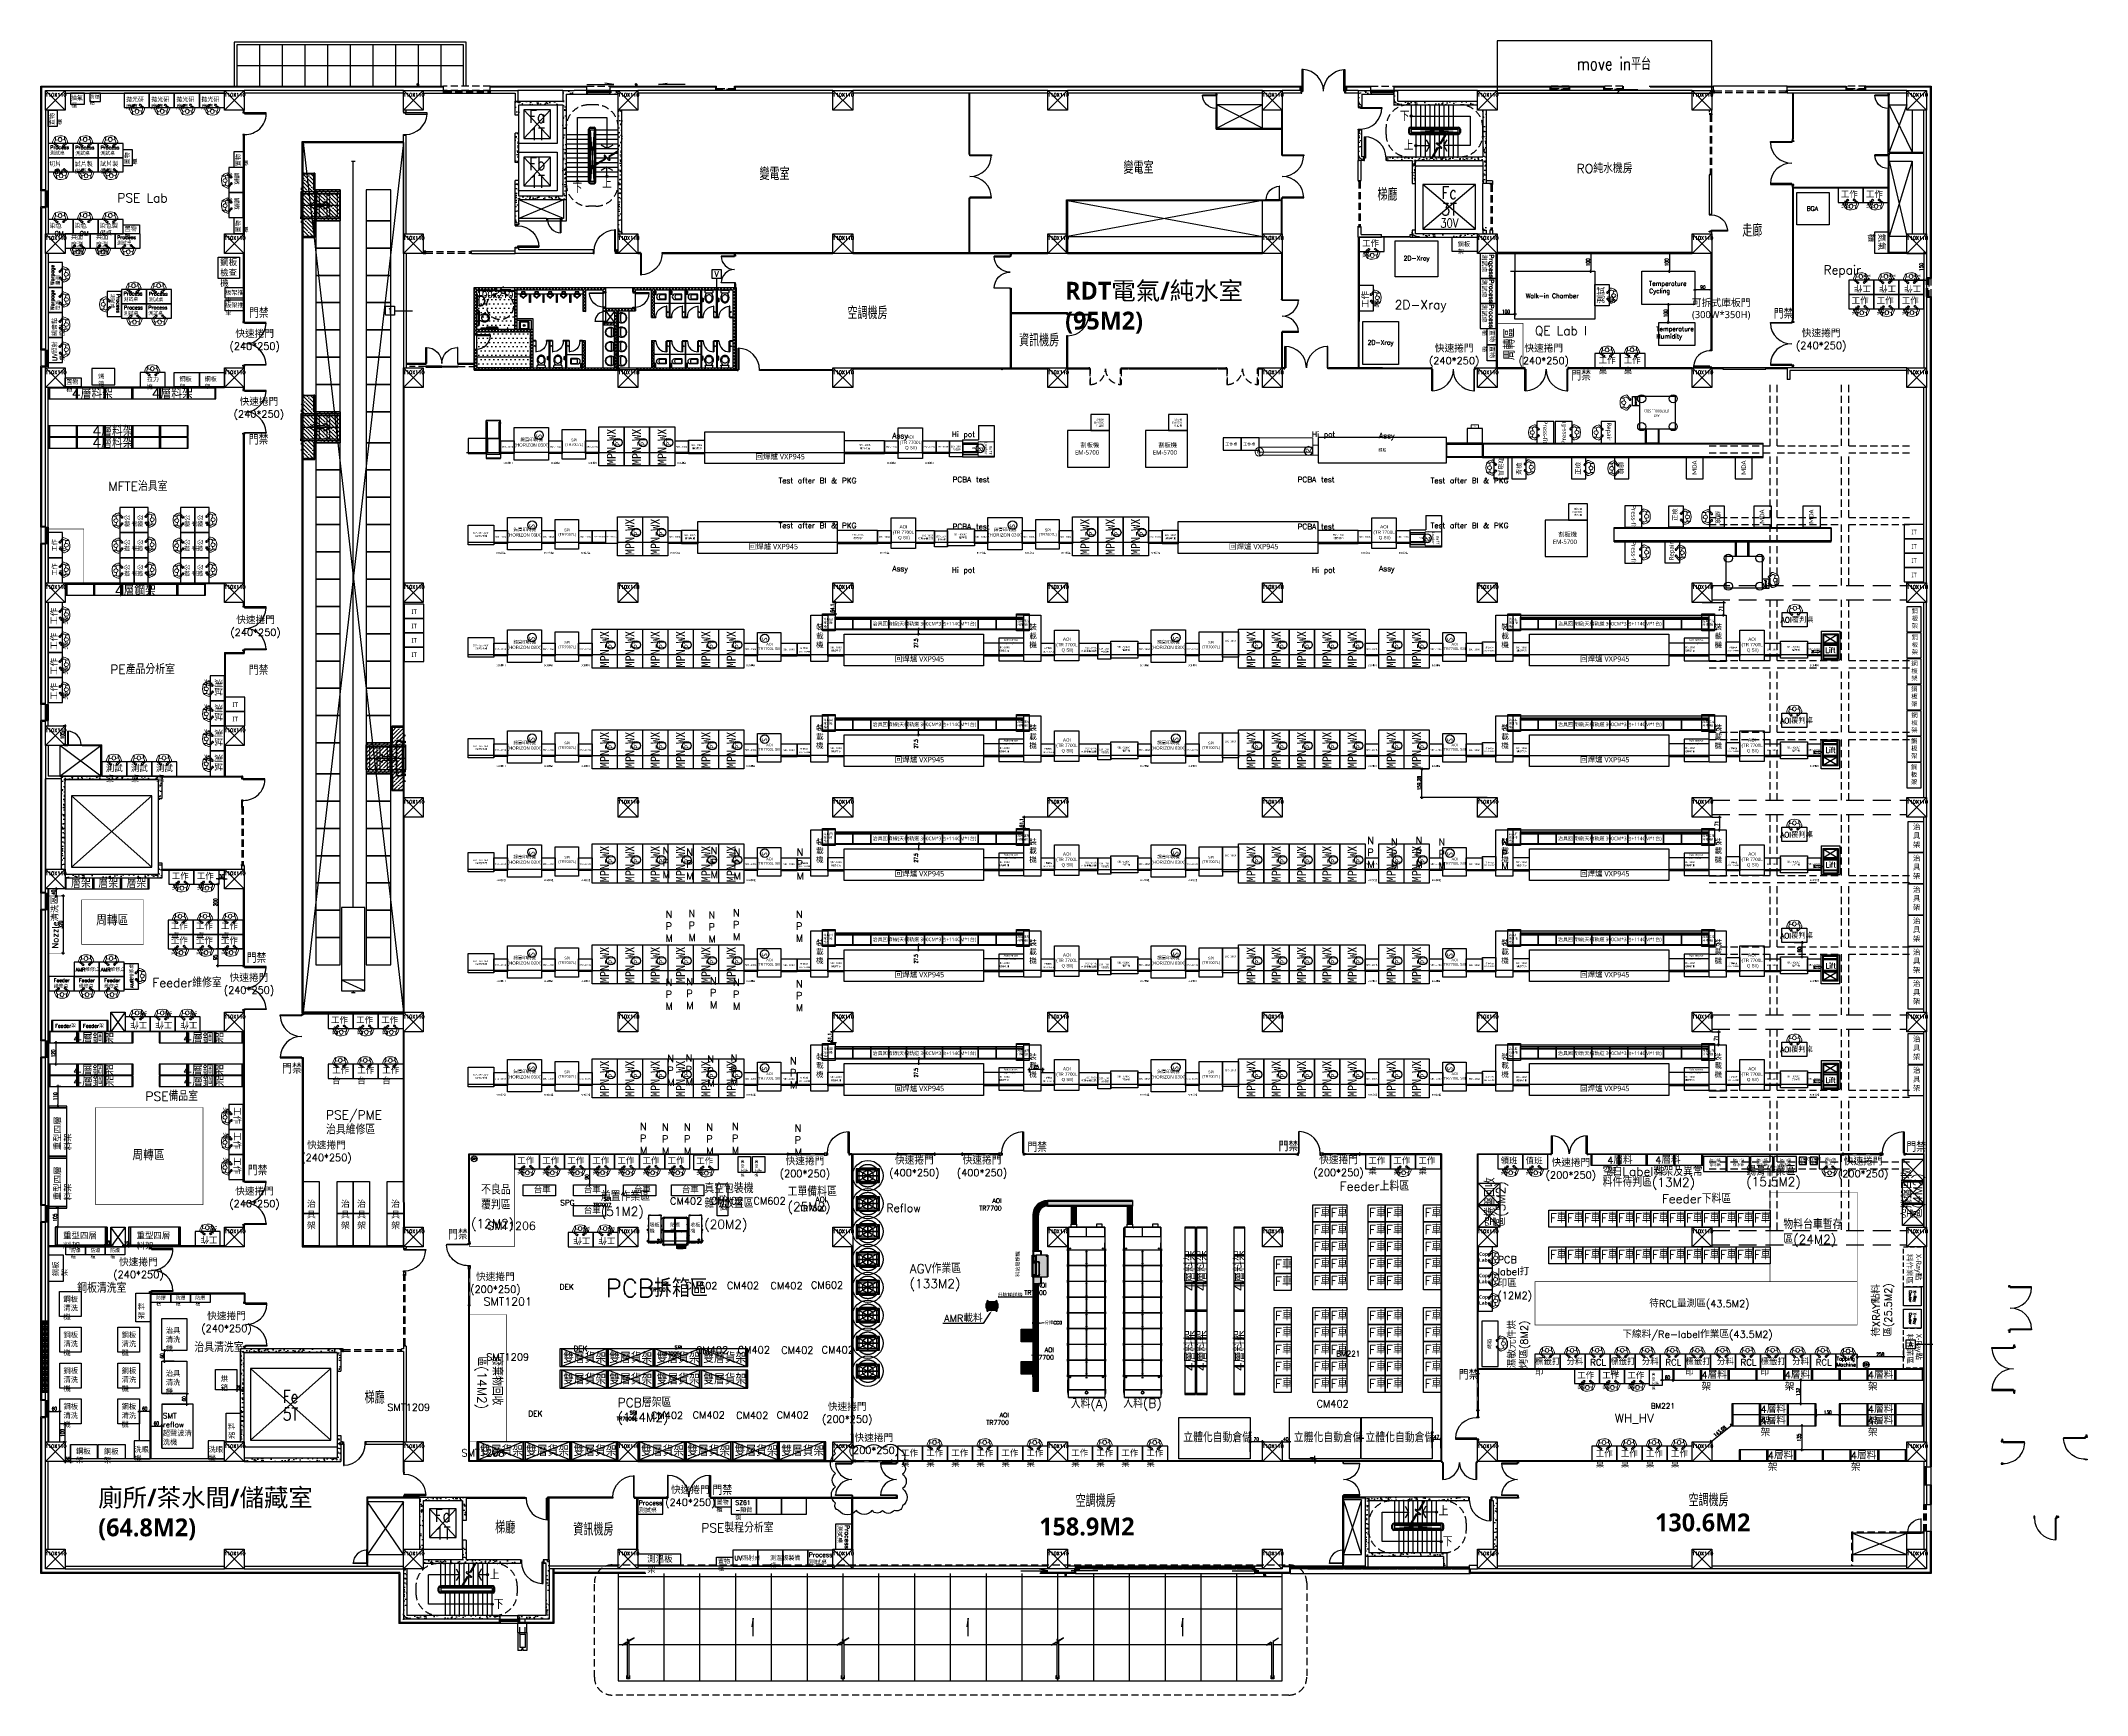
# Model space of a CAD drawing. Extents: x -80 to 56020, y 18240 to 42185.
# Drawn here: x -80 to 11351, y 18240 to 27482 of the extents above; entities that cross this region are included whole.
import ezdxf
from ezdxf import colors
from ezdxf.entities.mleader import LeaderData, LeaderLine
from ezdxf.enums import TextEntityAlignment as Align
from ezdxf.math import Vec2, Vec3

# ---------------------------------------------------------------- set-up
doc = ezdxf.new("R2010")
doc.units = 0
doc.header["$LTSCALE"] = 200
for name, pattern in [('1', [0.375, 0.25, -0.125]), ('Amconstr', [9999, 9999, 0]), ('CENTER', [50.8, 31.75, -6.35, 6.35, -6.35]), ('CENTER2', [1.125, 0.75, -0.125, 0.125, -0.125]), ('DASHED', [0.75, 0.5, -0.25]), ('HIDDEN', [0.3, 0.2, -0.1]), ('HIDDEN2', [0.1875, 0.125, -0.0625]), ('XFAB-L20$0$HIDDEN', [0.3, 0.2, -0.1])]:
    doc.linetypes.add(name, pattern=pattern)
for name, color, linetype in [('003线体&大型设备', 7, 'Continuous'), ('006网点层', 21, 'Continuous'), ('3', 3, 'Continuous'), ('AGV car', 7, 'Continuous'), ('air and power', 7, 'Continuous'), ('BCM-ALP', 7, 'Continuous'), ('CEN', 8, 'Continuous'), ('CENTER', 1, 'CENTER'), ('DW', 3, 'Continuous'), ('MAIN', 7, 'Continuous'), ('Mirle', 7, 'Continuous'), ('Murata', 7, 'Continuous'), ('SMT Line', 5, 'Continuous'), ('TEXT', 3, 'Continuous'), ('XFAB-L10$0$INT', 4, 'Continuous'), ('XFAB-L20$0$0-arr', 4, 'Continuous'), ('XFAB-L20$0$0-stc', 12, 'Continuous'), ('XFAB-L20$0$0-stcm', 4, 'Continuous'), ('XFAB-L20$0$12', 12, 'Continuous'), ('XFAB-L20$0$4', 4, 'Continuous'), ('XFAB-L20$0$8', 8, 'Continuous'), ('XFAB-L20$0$BEAM', 5, 'Continuous'), ('XFAB-L20$0$COL', 1, 'Continuous'), ('XFAB-L20$0$CR-PARTITION', 155, 'XFAB-L20$0$HIDDEN'), ('XFAB-L20$0$DIM-BOX', 6, 'XFAB-L20$0$HIDDEN'), ('XFAB-L20$0$DOOR-TEXT', 8, 'Continuous'), ('XFAB-L20$0$DOR', 4, 'Continuous'), ('XFAB-L20$0$DRAIN', 4, 'Continuous'), ('XFAB-L20$0$EL', 4, 'Continuous'), ('XFAB-L20$0$FLOOR', 8, 'Continuous'), ('XFAB-L20$0$FURN', 8, 'Continuous'), ('XFAB-L20$0$HATCH', 15, 'Continuous'), ('XFAB-L20$0$Hatch-RC', 8, 'Continuous'), ('XFAB-L20$0$HID', 5, 'XFAB-L20$0$HIDDEN'), ('XFAB-L20$0$HR', 4, 'Continuous'), ('XFAB-L20$0$ina', 4, 'Continuous'), ('XFAB-L20$0$INT', 4, 'Continuous'), ('XFAB-L20$0$OPEN', 8, 'Continuous'), ('XFAB-L20$0$OTH', 12, 'Continuous'), ('XFAB-L20$0$RCW', 1, 'Continuous'), ('XFAB-L20$0$RM-MARK-INT', 12, 'Continuous'), ('XFAB-L20$0$ST', 12, 'Continuous'), ('XFAB-L20$0$WALL-C', 6, 'Continuous'), ('XFAB-L20$0$WALL-CR', 5, 'XFAB-L20$0$HIDDEN'), ('XFAB-L20$0$WALL-P', 3, 'Continuous'), ('XFAB-L20$0$WALL-V', 4, 'Continuous'), ('XFAB-L20$0$WC', 4, 'Continuous'), ('XFAB-L20$0$wc-pat', 4, 'Continuous'), ('XFAB-L20$0$WIN', 12, 'Continuous'), ('XFAB-L20$0$WIN-S', 4, 'Continuous'), ('XFAB-L20$0$防火時效', 15, 'Continuous'), ('才腹', 6, 'Continuous'), ('新增隔間', 3, 'Continuous'), ('新設門', 3, '00160'), ('梁柱', 7, 'Continuous'), ('緯穎新設隔間', 151, 'Continuous'), ('緯穎生產設備', 7, 'Continuous')]:
    doc.layers.add(name, color=color, linetype=linetype)
for name, color, linetype, lineweight in [('005电力', 1, 'CENTER2', 13), ('2', 2, 'Continuous', 9), ('AM_CL', 1, 'Amconstr', 25)]:
    doc.layers.add(name, color=color, linetype=linetype, lineweight=lineweight)
doc.layers.get('005电力').off()
doc.styles.add('AEH', font='SIMPLEX', dxfattribs={"bigfont": 'CHINESET.shx'})
doc.styles.add('C1', font='SIMPLEX.shx', dxfattribs={"bigfont": 'CHINESET.shx'})
doc.styles.add('CCAD', font='TXT', dxfattribs={"bigfont": 'CCAD'})
doc.styles.add('CHINESET', font='romans.shx', dxfattribs={"bigfont": 'chineset.shx'})
doc.styles.add('DIM', font='simplex.shx', dxfattribs={"bigfont": 'chineset.shx'})
doc.styles.add('Fire', font='times.ttf')
doc.styles.add('SIMPLEX', font='SIMPLEX.shx', dxfattribs={"width": 0.7})
doc.styles.add('SIMSUN', font='SimSun.ttf')
doc.styles.get("Standard").update_dxf_attribs({"font": 'txt.shx', "bigfont": 'chineset.shx'})
doc.styles.add('XFAB-L10$0$CHINA', font='simplex.shx', dxfattribs={"width": 0.75, "bigfont": 'chineset.shx'})
doc.styles.add('XFAB-L20$0$CHINA', font='simplex.shx', dxfattribs={"width": 0.75, "bigfont": 'chineset.shx'})
doc.styles.add('XFAB-L20$0$Standard', font='txt.shx', dxfattribs={"bigfont": 'chineset.shx'})
doc.styles.add('²Ó©úÅé', font='', dxfattribs={"height": 3})
doc.styles.get('²Ó©úÅé').set_extended_font_data('MingLiU')
doc.linetypes.add('00160', pattern='A,0.05,[5,Hcad2000.shx,S=1,R=0,X=0,Y=-0.5],1.45', length=1.5)
doc.dimstyles.new('CIRM', dxfattribs={"dimtxt": 20, "dimasz": 8, "dimexe": 10, "dimexo": 0, "dimgap": 5, "dimtad": 1, "dimdsep": 46, "dimtxsty": 'SIMPLEX', "dimblk": 'CIR', "dimcen": 10, "dimdle": 10, "dimclrt": 2, "dimazin": 0, "dimtfac": 1, "dimtix": 1, "dimtmove": 2, "dimatfit": 3, "dimldrblk": 'CIR', "dimfxl": 1, "dimtolj": 1, "dimarcsym": 0})
doc.dimstyles.new('CIRM$0', dxfattribs={"dimtxt": 20, "dimasz": 8, "dimexe": 10, "dimexo": 0, "dimgap": 5, "dimtad": 1, "dimdec": 1, "dimdsep": 46, "dimtxsty": 'SIMPLEX', "dimblk": 'CIR', "dimcen": 10, "dimdle": 10, "dimclrt": 2, "dimazin": 0, "dimtfac": 1, "dimtdec": 1, "dimtix": 1, "dimtmove": 2, "dimatfit": 3, "dimldrblk": 'CIR', "dimfxl": 1, "dimtolj": 1, "dimarcsym": 0})
pattern_1 = [(315, (-9016.592, 116586.732), (22.45064, 22.45064), []), (315, (-9016.592, 116564.28), (22.45064, 22.45064), [39.6875, -7.9375, 0, -7.9375])]
pattern_2 = [(225, (14551.53, 114736.732), (-22.45064, 22.45064), []), (225, (14551.53, 114714.28), (-22.45064, 22.45064), [39.6875, -7.9375, 0, -7.9375])]
pattern_3 = [(315, (-9016.592, 117826.732), (22.45064, 22.45064), []), (315, (-9016.592, 117804.28), (22.45064, 22.45064), [39.6875, -7.9375, 0, -7.9375])]
pattern_4 = [(45, (-42.2, 0), (-2.24506403, 2.24506403), [])]

# ---------------------------------------------------------------- blocks, each defined once
blk = doc.blocks.new('XFAB-L20$0$C-110x110')
at = {"layer": 'Defpoints'}
for p, q in [((55, -55), (-55, 55)), ((-55, -55), (55, 55))]:
    blk.add_line(p, q, dxfattribs=at)
at = {"layer": 'XFAB-L20$0$COL'}
blk.add_lwpolyline([(-55, 55), (55, 55), (55, -55), (-55, -55)], close=True, dxfattribs=at)
at = {"layer": 'Defpoints', "style": 'XFAB-L20$0$CHINA'}
blk.add_text('110X110', height=20, dxfattribs=at).set_placement((-57, 31), align=Align.MIDDLE_LEFT)
blk = doc.blocks.new('XFAB-L20$0$door')
at = {"layer": 'XFAB-L20$0$DOR'}
blk.add_lwpolyline([(0, 1), (0.04, 1), (0.04, 0), (0, 0)], close=True, dxfattribs=at)
blk.add_arc((0, 0), 1, 0, 90, dxfattribs=at)
blk = doc.blocks.new('XFAB-L20$0$DOORD1')
for p, q in [((0.05, 1), (0, 1)), ((0, 1), (0, 0)), ((0.05, 0), (0.05, 1)), ((0, 0), (0.05, 0))]:
    blk.add_line(p, q)
at = {"color": 0}
blk.add_arc((-0.002, -0.001), 1.002, 0.05189, 87.01051, dxfattribs=at)
blk = doc.blocks.new('XFAB-L20$0$door-2')
at = {"layer": 'XFAB-L20$0$DOR'}
for points in [[(0, 0.5), (0.02, 0.5), (0.02, 0), (0, 0)], [(1, 0.5), (0.98, 0.5), (0.98, 0), (1, 0)]]:
    blk.add_lwpolyline(points, close=True, dxfattribs=at)
for centre, start, end in [((0, 0), 0, 90), ((1, 0), 90, 180)]:
    blk.add_arc(centre, 0.5, start, end, dxfattribs=at)
blk = doc.blocks.new('XFAB-L20$0$C-80x110')
at = {"layer": 'Defpoints', "linetype": 'ByBlock'}
for p, q in [((40, 55), (-40, -55)), ((40, -55), (-40, 55))]:
    blk.add_line(p, q, dxfattribs=at)
at = {"layer": 'XFAB-L20$0$COL', "linetype": 'ByBlock'}
blk.add_lwpolyline([(-40, 55), (40, 55), (40, -55), (-40, -55)], close=True, dxfattribs=at)
blk = doc.blocks.new('XFAB-L20$0$wall type-right')
at = {"layer": 'XFAB-L20$0$RM-MARK-INT'}
blk.add_line((-800, 0), (200, 0), dxfattribs=at)
blk.add_lwpolyline([(-1300, -247.5), (-1300, 247.5, -0.41421356), (-1297.5, 250), (-802.5, 250, -0.41421356), (-800, 247.5), (-800, -247.5, -0.41421356), (-802.5, -250), (-1297.5, -250, -0.41421356)], format="xyb", close=True, dxfattribs=at)
at = {"layer": 'XFAB-L20$0$RM-MARK-INT', "color": 6, "style": 'XFAB-L20$0$Standard', "text_generation_flag": 6}
blk.add_attdef('WALL-TYP', text='', height=300, rotation=180, dxfattribs=at).set_placement((-1050, 0), align=Align.MIDDLE_CENTER)
blk = doc.blocks.new('XFAB-L20$0$TISSUE')
at = {"layer": 'XFAB-L20$0$WC', "color": 6}
for p, q in [((0, 0), (0, -20)), ((4.5, 0), (0, 0)), ((5.5, 1), (4.5, 1)), ((4.5, 1), (4.5, -21)), ((5.5, -21), (5.5, 1)), ((10, 0), (5.5, 0)), ((10, -20), (10, 0)), ((0, -20), (4.5, -20)), ((4.5, -21), (5.5, -21)), ((5.5, -20), (10, -20))]:
    blk.add_line(p, q, dxfattribs=at)
blk = doc.blocks.new('XFAB-L20$0$tl-gen')
at = {"layer": 'XFAB-L20$0$WC'}
for p, q in [((-20, 0), (20, 0)), ((-22, -12), (-22, -3)), ((-20, -15), (20, -15)), ((-17, -25), (-14, -15)), ((17, -25), (14, -15)), ((22, -3), (22, -12))]:
    blk.add_line(p, q, dxfattribs=at)
at = {"layer": 'XFAB-L20$0$WC', "color": 12}
blk.add_lwpolyline([(-18, -46, 0.089395), (-16, -53, 0.094247), (-12, -60, 0.102032), (-7, -64, 0.108313), (0, -65, 0.108313), (7, -64, 0.102032), (12, -60, 0.094247), (16, -53, 0.089395), (18, -46, 0.089395), (16, -38, 0.094247), (12, -32, 0.102032), (7, -28, 0.108313), (0, -26, 0.108313), (-7, -28, 0.102032), (-12, -32, 0.094247), (-16, -38, 0.089395)], format="xyb", close=True, dxfattribs=at)
at = {"layer": 'XFAB-L20$0$WC'}
for centre, radius, start, end in [((-20, -3), 3, 90, 180), ((20, -3), 3, 0, 90), ((-20, -12), 3, 180, 270), ((13, -44), 36, 161.8917, 180), ((13, -44), 36, 180, 198.1083), ((7, -41), 29, 148.9452, 161.8917), ((7, -46), 29, 198.1083, 218.2902), ((-26, -22), 9, 328.9452, 341.624), ((3, -49), 23.7, 218.2902, 242.3153), ((0, -54), 17.9, 242.3153, 270), ((0, -54), 17.9, 270, 297.6847), ((-3, -49), 23.7, 297.6847, 321.7098), ((-7, -46), 29, 321.7098, 341.8917), ((26, -22), 9, 198.376, 211.0548), ((-7, -41), 29, 18.1083, 31.0548), ((20, -12), 3, 270, 0), ((-13, -44), 36, 0, 18.1083), ((-13, -44), 36, 341.8917, 0)]:
    blk.add_arc(centre, radius, start, end, dxfattribs=at)
blk = doc.blocks.new('XFAB-L20$0$door-5')
at = {"layer": 'XFAB-L20$0$DOR'}
blk.add_lwpolyline([(0, 0), (0, 1), (0.04, 1), (0.04, 0)], close=True, dxfattribs=at)
blk.add_arc((0, 0), 1, 0, 90, dxfattribs=at)
blk = doc.blocks.new('XFAB-L20$0$wall type-down')
at = {"layer": 'XFAB-L20$0$RM-MARK-INT'}
blk.add_line((0, 800), (0, -200), dxfattribs=at)
blk.add_lwpolyline([(-247.5, 1300), (247.5, 1300, -0.41421356), (250, 1297.5), (250, 802.5, -0.41421356), (247.5, 800), (-247.5, 800, -0.41421356), (-250, 802.5), (-250, 1297.5, -0.41421356)], format="xyb", close=True, dxfattribs=at)
at = {"layer": 'XFAB-L20$0$RM-MARK-INT', "color": 6, "style": 'XFAB-L20$0$Standard', "text_generation_flag": 6}
blk.add_attdef('WALL-TYP', text='', height=300, rotation=180, dxfattribs=at).set_placement((-2.5, 1050), align=Align.MIDDLE_CENTER)
blk = doc.blocks.new('XFAB-L20$0$bsn-450')
at = {"layer": 'XFAB-L20$0$WC'}
blk.add_line((0, 0), (45, 0), dxfattribs=at)
at = {"layer": 'XFAB-L20$0$WC', "color": 12}
blk.add_line((3, -10), (42, -10), dxfattribs=at)
at = {"layer": 'XFAB-L20$0$WC'}
for centre, radius, start, end in [((0, -2), 1.5, 90, 146.1556), ((45, -2), 1.5, 33.8444, 90), ((22, -16), 28.4, 146.1556, 33.8444)]:
    blk.add_arc(centre, radius, start, end, dxfattribs=at)
at = {"layer": 'XFAB-L20$0$WC', "color": 12}
for centre, radius, start, end in [((3, -16), 6, 90, 178.5361), ((22, -16), 25.4, 178.5361, 1.4639), ((42, -16), 6, 1.4639, 90)]:
    blk.add_arc(centre, radius, start, end, dxfattribs=at)
blk = doc.blocks.new('XFAB-L20$0$U-315')
at = {"layer": 'XFAB-L20$0$WC'}
for p, q in [((30, 0), (0, 0)), ((-2, -1), (-2, -11)), ((-2, -11), (7, -18)), ((32, -11), (23, -18)), ((32, -1), (32, -11))]:
    blk.add_line(p, q, dxfattribs=at)
at = {"layer": 'XFAB-L20$0$WC', "color": 12}
for p, q in [((2, -6), (2, -9)), ((2, -10), (9, -15)), ((27, -5), (3, -5)), ((28, -10), (21, -15)), ((29, -6), (29, -9))]:
    blk.add_line(p, q, dxfattribs=at)
at = {"layer": 'XFAB-L20$0$WC'}
for centre, radius, start, end in [((0, -2), 1.5, 90, 173.7475), ((30, -2), 1.5, 6.2525, 90), ((5, -22), 4.5, 17.6107, 61.7082), ((15, -19), 5.72, 197.6107, 272.6965), ((15, -19), 5.72, 267.3035, 342.3893), ((25, -22), 4.5, 118.2918, 162.3893)]:
    blk.add_arc(centre, radius, start, end, dxfattribs=at)
at = {"layer": 'XFAB-L20$0$WC', "color": 12}
for centre, radius, start, end in [((3, -6), 1.5, 90, 180), ((3, -9), 1.5, 180, 232.9361), ((5, -22), 7.5, 17.6107, 59.7283), ((15, -19), 2.72, 197.6107, 272.6965), ((15, -19), 2.72, 267.3035, 342.3893), ((25, -22), 7.5, 120.2717, 162.3893), ((27, -6), 1.5, 0, 90), ((27, -9), 1.5, 307.0639, 0)]:
    blk.add_arc(centre, radius, start, end, dxfattribs=at)
blk = doc.blocks.new('XFAB-L20$0$TL-1')
at = {"layer": 'XFAB-L20$0$OTH', "color": 12}
for p, q in [((48, 12), (17, 12)), ((51, -9), (51, 9)), ((17, -12), (48, -12))]:
    blk.add_line(p, q, dxfattribs=at)
for centre, start, end in [((48, 9), 0, 90), ((48, -9), 270, 0)]:
    blk.add_arc(centre, 3, start, end, dxfattribs=at)
at = {"layer": 'XFAB-L20$0$WC'}
for p, q in [((51, 15), (15, 15)), ((54, -12), (54, 12)), ((15, -15), (51, -15))]:
    blk.add_line(p, q, dxfattribs=at)
for centre, radius, start, end in [((15, 0), 15.2, 90, 270), ((50, 0), 35, 154.148, 205.852), ((51, 12), 3, 0, 90), ((51, -12), 3, 270, 0)]:
    blk.add_arc(centre, radius, start, end, dxfattribs=at)
blk = doc.blocks.new('XFAB-L20$0$s-324')
at = {"layer": 'XFAB-L20$0$WC'}
blk.add_lwpolyline([(28, 0), (-28, 0), (-28, -38, 0.414214), (-20, -46), (20, -46, 0.414214), (28, -38)], format="xyb", close=True, dxfattribs=at)
for points in [[(-28, -3, 0.414214), (-27, -4), (27, -4, 0.414214), (28, -3)], [(-21, -4, 0.414214), (-23, -6), (-23, -39, 0.414214), (-21, -41), (21, -41, 0.414214), (23, -39), (23, -6, 0.414214), (21, -4)]]:
    blk.add_lwpolyline(points, format="xyb", dxfattribs=at)
for radius in [5.43, 3.79]:
    blk.add_circle((0, -23), radius, dxfattribs=at)
at = {"layer": 'XFAB-L20$0$WC', "color": 0, "linetype": 'ByBlock'}
blk.add_point((28, 0), dxfattribs=at)
blk = doc.blocks.new('A$C79E06D5E')
at = {"layer": 'Murata', "color": 2}
for p, q in [((45745, 2750), (45745, 1450)), ((46345, 2750), (45745, 1450)), ((0, 2200), (0, 2000)), ((41675, 2100), (0, 2100)), ((46345, 2100), (46445, 2100)), ((46445, 2200), (46445, 2000))]:
    blk.add_line(p, q, dxfattribs=at)
at = {"layer": 'Murata', "color": 3}
for points in [[(1587, 2825), (3312, 2825), (3312, 4200), (1587, 4200)], [(3312, 2825), (4837, 2825), (4837, 4200), (3312, 4200)], [(4837, 2825), (6362, 2825), (6362, 4200), (4837, 4200)], [(6362, 2825), (7887, 2825), (7887, 4200), (6362, 4200)], [(7887, 2825), (9412, 2825), (9412, 4200), (7887, 4200)], [(9412, 2825), (10937, 2825), (10937, 4200), (9412, 4200)], [(10937, 2825), (12462, 2825), (12462, 4200), (10937, 4200)], [(12462, 2825), (13987, 2825), (13987, 4200), (12462, 4200)], [(13987, 2825), (15712, 2825), (15712, 4200), (13987, 4200)], [(15712, 2825), (17237, 2825), (17237, 4200), (15712, 4200)], [(17237, 2825), (18762, 2825), (18762, 4200), (17237, 4200)], [(18762, 2825), (20287, 2825), (20287, 4200), (18762, 4200)], [(20287, 2825), (21812, 2825), (21812, 4200), (20287, 4200)], [(21812, 2825), (23337, 2825), (23337, 4200), (21812, 4200)], [(23337, 2825), (24862, 2825), (24862, 4200), (23337, 4200)], [(24862, 2825), (26387, 2825), (26387, 4200), (24862, 4200)], [(26387, 2825), (27912, 2825), (27912, 4200), (26387, 4200)], [(27912, 2825), (29437, 2825), (29437, 4200), (27912, 4200)], [(29437, 2825), (30962, 2825), (30962, 4200), (29437, 4200)], [(30962, 2825), (32487, 2825), (32487, 4200), (30962, 4200)], [(32487, 2825), (34212, 2825), (34212, 4200), (32487, 4200)], [(34212, 2825), (35737, 2825), (35737, 4200), (34212, 4200)], [(35737, 2825), (37262, 2825), (37262, 4200), (35737, 4200)], [(37262, 2825), (38787, 2825), (38787, 4200), (37262, 4200)], [(38787, 2825), (40312, 2825), (40312, 4200), (38787, 4200)], [(40312, 2825), (41837, 2825), (41837, 4200), (40312, 4200)], [(41837, 2825), (43362, 2825), (43362, 4200), (41837, 4200)], [(43362, 2825), (44887, 2825), (44887, 4200), (43362, 4200)], [(1587, 0), (3312, 0), (3312, 1375), (1587, 1375)], [(3312, 0), (4837, 0), (4837, 1375), (3312, 1375)], [(4837, 0), (6362, 0), (6362, 1375), (4837, 1375)], [(6362, 0), (7887, 0), (7887, 1375), (6362, 1375)], [(7887, 0), (9412, 0), (9412, 1375), (7887, 1375)], [(9412, 0), (10937, 0), (10937, 1375), (9412, 1375)], [(10937, 0), (12462, 0), (12462, 1375), (10937, 1375)], [(12462, 0), (13987, 0), (13987, 1375), (12462, 1375)], [(13987, 0), (15712, 0), (15712, 1375), (13987, 1375)], [(15712, 0), (17237, 0), (17237, 1375), (15712, 1375)], [(17237, 0), (18762, 0), (18762, 1375), (17237, 1375)], [(18762, 0), (20287, 0), (20287, 1375), (18762, 1375)], [(20287, 0), (21812, 0), (21812, 1375), (20287, 1375)], [(21812, 0), (23337, 0), (23337, 1375), (21812, 1375)], [(23337, 0), (24862, 0), (24862, 1375), (23337, 1375)], [(24862, 0), (26387, 0), (26387, 1375), (24862, 1375)], [(26387, 0), (27912, 0), (27912, 1375), (26387, 1375)], [(27912, 0), (29437, 0), (29437, 1375), (27912, 1375)], [(29437, 0), (30962, 0), (30962, 1375), (29437, 1375)], [(30962, 0), (32487, 0), (32487, 1375), (30962, 1375)], [(32487, 0), (34212, 0), (34212, 1375), (32487, 1375)], [(34212, 0), (35737, 0), (35737, 1375), (34212, 1375)], [(35737, 0), (37262, 0), (37262, 1375), (35737, 1375)], [(37262, 0), (38787, 0), (38787, 1375), (37262, 1375)], [(38787, 0), (40312, 0), (40312, 1375), (38787, 1375)], [(40312, 0), (41837, 0), (41837, 1375), (40312, 1375)], [(41837, 0), (43362, 0), (43362, 1375), (41837, 1375)], [(43362, 0), (44887, 0), (44887, 1375), (43362, 1375)]]:
    blk.add_lwpolyline(points, close=True, dxfattribs=at)
at = {"layer": 'Murata', "color": 2}
blk.add_lwpolyline([(46345, 2750), (41675, 2750), (41675, 1450), (46345, 1450)], close=True, dxfattribs=at)
blk = doc.blocks.new('A$C1EC04028')
at = {"layer": 'Murata'}
for points in [[(378, 311), (378, 437), (0, 218), (378, 0), (378, 126)], [(378, 311), (837, 311)], [(837, 126), (378, 126)], [(837, 311), (837, 437), (1216, 218), (837, 0), (837, 126)]]:
    blk.add_lwpolyline(points, dxfattribs=at)
blk = doc.blocks.new('A$C6CDF6086')
at = {"layer": 'Murata', "linetype": 'DASHED', "ltscale": 0.005}
for p, q in [((0, 1150), (1300, 1150)), ((0, 725), (1300, 725)), ((0, 575), (1300, 575)), ((0, 150), (1300, 150))]:
    blk.add_line(p, q, dxfattribs=at)
at = {"layer": 'Murata', "color": 4}
blk.add_lwpolyline([(0, 0), (1300, 0), (1300, 1300), (0, 1300)], close=True, dxfattribs=at)
blk = doc.blocks.new('A$C1FCC78F7')
at = {"layer": 'Murata'}
for p, q in [((0, 50), (50, 0)), ((50, 50), (0, 0))]:
    blk.add_line(p, q, dxfattribs=at)
at = {"layer": 'Murata', "color": 4}
blk.add_lwpolyline([(0, 0), (50, 0), (50, 50), (0, 50)], close=True, dxfattribs=at)
blk = doc.blocks.new('A$C77E11BA0')
at = {"layer": 'Murata', "color": 0, "lineweight": 30}
for p, q in [((0, 270), (0, 50)), ((50, 270), (0, 270)), ((0, 50), (50, 50)), ((45, 290), (45, 340)), ((45, 340), (145, 340)), ((1950, 335), (50, 335)), ((50, 320), (50, 0)), ((50, 320), (1950, 320)), ((1955, 340), (1855, 340)), ((1955, 340), (1855, 340)), ((1950, 0), (1950, 320)), ((1950, 270), (2000, 270)), ((2000, 50), (1950, 50)), ((1955, 290), (1955, 340)), ((1955, 290), (1955, 340)), ((2000, 270), (2000, 50)), ((1950, 0), (50, 0))]:
    blk.add_line(p, q, dxfattribs=at)
at = {"layer": 'Murata', "color": 0, "linetype": 'DASHED', "lineweight": 30}
blk.add_line((1950, 50), (50, 50), dxfattribs=at)
blk = doc.blocks.new('DO2D_2')
for p, q in [((-0.5, 0), (-0.5, 0.5)), ((-0.5, 0), (-0.48, 0)), ((-0.48, 0), (-0.48, 0.5)), ((0.48, 0), (0.48, 0.5)), ((0.5, 0), (0.48, 0)), ((0.5, 0), (0.5, 0.5))]:
    blk.add_line(p, q)
for centre, start, end in [((-0.5, 0), 0, 90), ((0.5, 0), 90, 180)]:
    blk.add_arc(centre, 0.5, start, end)
blk = doc.blocks.new('SFCS')
at = {"layer": 'air and power', "color": 0}
blk.add_circle((64056, -177356, 0), 23.8, dxfattribs=at)
at = {"layer": 'air and power', "color": 0, "insert": (64049, -177342, 0), "char_height": 30, "width": 153.24, "attachment_point": 1, "style": 'SIMSUN'}
blk.add_mtext('S', dxfattribs=at)
blk = doc.blocks.new('MAN')
at = {"layer": '2', "color": 0}
for p, q in [((60841, -155370, 0), (60824, -155371, 0)), ((60841, -155421, 0), (60824, -155421, 0)), ((60838, -155386, 0), (60842, -155386, 0)), ((60838, -155406, 0), (60842, -155406, 0)), ((60844, -155386, 0), (60841, -155370, 0)), ((60844, -155405, 0), (60841, -155421, 0)), ((60856, -155365, 0), (60866, -155372, 0)), ((60856, -155426, 0), (60866, -155420, 0)), ((60859, -155354, 0), (60870, -155369, 0)), ((60859, -155437, 0), (60868, -155427, 0)), ((60866, -155372, 0), (60869, -155377, 0)), ((60866, -155420, 0), (60869, -155414, 0)), ((60872, -155421, 0), (60868, -155427, 0)), ((60869, -155379, 0), (60869, -155377, 0)), ((60869, -155412, 0), (60869, -155414, 0)), ((60870, -155369, 0), (60875, -155372, 0)), ((60872, -155383, 0), (60870, -155379, 0)), ((60872, -155408, 0), (60870, -155412, 0)), ((60874, -155383, 0), (60872, -155383, 0)), ((60872, -155383, 0), (60872, -155383, 0)), ((60874, -155409, 0), (60872, -155408, 0)), ((60872, -155408, 0), (60872, -155408, 0)), ((60872, -155421, 0), (60875, -155420, 0)), ((60876, -155383, 0), (60873, -155379, 0)), ((60873, -155379, 0), (60874, -155383, 0)), ((60876, -155408, 0), (60873, -155412, 0)), ((60873, -155412, 0), (60874, -155409, 0)), ((60878, -155382, 0), (60874, -155377, 0)), ((60874, -155378, 0), (60877, -155382, 0)), ((60874, -155414, 0), (60877, -155409, 0)), ((60878, -155409, 0), (60874, -155414, 0)), ((60875, -155372, 0), (60879, -155375, 0)), ((60879, -155379, 0), (60875, -155376, 0)), ((60875, -155376, 0), (60879, -155381, 0)), ((60875, -155415, 0), (60879, -155410, 0)), ((60879, -155412, 0), (60875, -155415, 0)), ((60875, -155420, 0), (60879, -155416, 0)), ((60879, -155376, 0), (60876, -155374, 0)), ((60876, -155374, 0), (60880, -155378, 0)), ((60876, -155374, 0), (60876, -155374, 0)), ((60877, -155383, 0), (60876, -155383, 0)), ((60877, -155409, 0), (60876, -155408, 0)), ((60876, -155417, 0), (60880, -155413, 0)), ((60879, -155416, 0), (60876, -155417, 0)), ((60876, -155417, 0), (60876, -155417, 0)), ((60877, -155382, 0), (60877, -155383, 0)), ((60877, -155409, 0), (60877, -155409, 0)), ((60879, -155375, 0), (60879, -155376, 0)), ((60879, -155376, 0), (60879, -155376, 0)), ((60880, -155379, 0), (60879, -155379, 0)), ((60879, -155381, 0), (60879, -155382, 0)), ((60879, -155382, 0), (60879, -155382, 0)), ((60879, -155410, 0), (60879, -155409, 0)), ((60879, -155410, 0), (60879, -155410, 0)), ((60880, -155412, 0), (60879, -155412, 0)), ((60879, -155416, 0), (60879, -155416, 0)), ((60879, -155416, 0), (60879, -155416, 0)), ((60880, -155378, 0), (60880, -155379, 0)), ((60880, -155379, 0), (60880, -155379, 0)), ((60880, -155414, 0), (60880, -155412, 0)), ((60880, -155412, 0), (60880, -155412, 0))]:
    blk.add_line(p, q, dxfattribs=at)
for centre, radius, start, end in [((60888, -155396, 0), 68.5, 158.5887, 201.4113), ((60868, -155413, 0), 61.4, 105.1858, 136.0975), ((60868, -155378, 0), 61.4, 223.9025, 254.8142), ((60838, -155396, 0), 10, 90, 270), ((60832, -155342, 0), 29, 287.1051, 307.0444), ((60832, -155449, 0), 29, 52.9556, 72.8949), ((60842, -155396, 0), 10, 270, 90), ((60854, -155370, 0), 6, 61.666, 128.6143), ((60854, -155421, 0), 6, 231.3857, 298.334), ((60855, -155359, 0), 6, 52.8107, 118.216), ((60855, -155432, 0), 6, 241.784, 307.1893)]:
    blk.add_arc(centre, radius, start, end, dxfattribs=at)
blk = doc.blocks.new('CIR')
at = {"color": 0}
blk.add_line((1, 0), (-1, 0), dxfattribs=at)
at = {"color": 3}
blk.add_circle((0, 0), 0.5, dxfattribs=at)
blk = doc.blocks.new('*D171')
at = {"color": 0, "lineweight": -2, "transparency": 16777216}
for p, q in [((10067, 20145), (10067, 20119)), ((10317, 20129), (10075, 20129)), ((10325, 20178), (10325, 20119))]:
    blk.add_line(p, q, dxfattribs=at)
at = {"layer": 'Defpoints', "color": 0, "transparency": 16777216}
for p in [(10067, 20145), (10067, 20129), (10325, 20178)]:
    blk.add_point(p, dxfattribs=at)
at = {"color": 0, "lineweight": -2, "transparency": 16777216, "xscale": 8, "yscale": 8, "zscale": 8, "rotation": 180}
blk.add_blockref('CIR', (10067, 20129), dxfattribs=at)
at = {"color": 0, "lineweight": -2, "transparency": 16777216, "xscale": 8, "yscale": 8, "zscale": 8}
blk.add_blockref('CIR', (10325, 20129), dxfattribs=at)
at = {"color": 2, "transparency": 16777216, "insert": (10196, 20144), "char_height": 20, "attachment_point": 5, "style": 'SIMPLEX'}
blk.add_mtext('\\A1;258', dxfattribs=at)
blk = doc.blocks.new('SVP-750-AGV')
at = {"color": 6}
blk.add_line((11139, 12470, -10064), (10996, 12470, -10064), dxfattribs=at)
at = {"color": 0, "elevation": -10064}
blk.add_lwpolyline([(10996, 12566), (11139, 12566), (11139, 12457), (10996, 12457)], close=True, dxfattribs=at)
at = {"layer": '003线体&大型设备', "color": 251, "linetype": 'ByBlock', "insert": (11108, 12500, -10393), "char_height": 10, "width": 72.35, "attachment_point": 9, "style": 'SIMSUN'}
blk.add_mtext('{\\fSimSun|b0|i0|c134|p2;\\C3;SVP-750-AGV}\\P\\pxql;{\\fSimSun|b0|i0|c134|p2;\\C3;AGV吸板機}', dxfattribs=at)
blk = doc.blocks.new('SBC-100A')
at = {"color": 6}
blk.add_line((11219, 12470, -10064), (11144, 12470, -10064), dxfattribs=at)
at = {"elevation": -10064}
blk.add_lwpolyline([(11144, 12536), (11219, 12536), (11219, 12464), (11144, 12464)], close=True, dxfattribs=at)
at = {"layer": '003线体&大型设备', "color": 251, "linetype": 'ByBlock', "char_height": 10, "width": 72.35, "attachment_point": 9, "style": 'SIMSUN'}
for s, insert in [('{\\fSimSun|b0|i0|c134|p2;\\C3;SBC-100A}', (11212, 12496, -20656)), ('{{\\C3;BCR模組}}', (11209, 12405, -20656))]:
    blk.add_mtext(s, dxfattribs=dict(at, insert=insert))
blk = doc.blocks.new('錫膏印刷機')
at = {"color": 6}
blk.add_line((12288, 12680), (12097, 12680), dxfattribs=at)
blk.add_lwpolyline([(12097, 12819), (12288, 12819), (12288, 12638), (12097, 12638)], close=True)
at = {"layer": '006网点层', "color": 251, "linetype": 'ByBlock', "lineweight": 9, "rotation": 270}
blk.add_blockref('SFCS', (189591, 76833, -39979), dxfattribs=at)
at = {"color": 2, "true_color": 0xf1eb1f, "insert": (12092, 12761, -39979), "char_height": 18, "attachment_point": 1, "style": 'DIM'}
blk.add_mtext_dynamic_manual_height_columns('\\pxqc;{\\fMicrosoft JhengHei|b0|i0|c136|p34;\\C251;錫膏印刷機\\fArial|b0|i0|c0|p34;\\P(HORIZON 03IX)}', width=202.77, gutter_width=150, heights=[79.8], dxfattribs=at)
blk = doc.blocks.new('SPI')
at = {"color": 6}
blk.add_line((11992, 12609), (11862, 12609), dxfattribs=at)
blk.add_lwpolyline([(11862, 12737), (11992, 12737), (11992, 12572), (11862, 12572)], close=True)
at = {"color": 2, "true_color": 0xf1eb1f, "insert": (11871, 12686), "char_height": 15, "attachment_point": 1, "style": 'DIM'}
blk.add_mtext_dynamic_manual_height_columns('\\pxqc;{\\fArial|b0|i0|c0|p34;\\C251;SPI\\P(TR7007L)}', width=116.17, gutter_width=150, heights=[0], dxfattribs=at)
blk = doc.blocks.new('PT200')
at = {"layer": 'air and power', "color": 0}
blk.add_circle((103287, -165340, 0), 23.8, dxfattribs=at)
at = {"layer": 'air and power', "color": 0, "insert": (103269, -165326, 0), "char_height": 30, "width": 153.24, "attachment_point": 1, "style": 'SIMSUN'}
blk.add_mtext('PT', dxfattribs=at)
blk = doc.blocks.new('NPM-W2')
at = {"color": 6}
blk.add_line((12029, 12412), (11888, 12412), dxfattribs=at)
blk.add_lwpolyline([(11888, 12556), (12029, 12556), (12029, 12338), (11888, 12338)], close=True)
at = {"layer": '006网点层', "color": 251, "linetype": 'ByBlock', "lineweight": 9, "rotation": 90}
blk.add_blockref('PT200', (-153347, -90819, -10462), dxfattribs=at)
at = {"layer": '003线体&大型设备', "color": 251, "linetype": 'ByBlock', "insert": (11932, 12342, -10459), "char_height": 50, "width": 231.86, "attachment_point": 1, "rotation": 90, "style": 'SIMSUN'}
blk.add_mtext('{\\fSimSun|b0|i0|c134|p2;MPN-WX}', dxfattribs=at)
blk = doc.blocks.new('AOI')
at = {"color": 6}
blk.add_line((12923, 12378), (12793, 12378), dxfattribs=at)
blk.add_lwpolyline([(12793, 12502), (12923, 12502), (12923, 12341), (12793, 12341)], close=True)
at = {"layer": '006网点层', "color": 251, "linetype": 'ByBlock', "lineweight": 9, "rotation": 270}
blk.add_blockref('SFCS', (190189, 76526, 50218), dxfattribs=at)
at = {"color": 3, "insert": (12783, 12445), "char_height": 15, "attachment_point": 1, "style": 'DIM'}
blk.add_mtext_dynamic_manual_height_columns('\\pxqc;{\\fArial|b0|i0|c0|p34;\\C251;AOI\\PTR7700L SIII}', width=153.39, gutter_width=150, heights=[0], dxfattribs=at)
blk = doc.blocks.new('SBC-100A-90')
at = {"color": 6}
blk.add_line((13506, 12620), (13416, 12620), dxfattribs=at)
blk.add_lwpolyline([(13416, 12686), (13506, 12686), (13506, 12614), (13416, 12614)], close=True)
at = {"layer": '003线体&大型设备', "color": 251, "linetype": 'ByBlock', "insert": (13492, 12656, 52682), "char_height": 10, "width": 72.35, "attachment_point": 3, "style": 'SIMSUN'}
blk.add_mtext('{\\fSimSun|b0|i0|c134|p2;\\C3;SBC-100A}', dxfattribs=at)
blk = doc.blocks.new('SBC-100A-90-75')
at = {"color": 6}
blk.add_line((13248, 12492), (13158, 12492), dxfattribs=at)
blk.add_lwpolyline([(13158, 12561), (13248, 12561), (13248, 12485), (13158, 12485)], close=True)
at = {"layer": '003线体&大型设备', "color": 251, "linetype": 'ByBlock', "char_height": 10, "attachment_point": 3, "style": 'SIMSUN'}
for s, insert, width in [('{\\fSimSun|b0|i0|c134|p2;鏈條軌道}', (13233, 12521, 51384), 72.36), ('{\\fSimSun|b0|i0|c134|p2;\\C3;SBC-100A}', (13235, 12539, 52682), 72.35)]:
    blk.add_mtext(s, dxfattribs=dict(at, insert=insert, width=width))
blk = doc.blocks.new('三截750軌道')
at = {"color": 6}
blk.add_line((15348, 12712), (15123, 12712), dxfattribs=at)
blk.add_lwpolyline([(15123, 12706), (15348, 12706), (15348, 12778), (15123, 12778)], close=True)
at = {"layer": '003线体&大型设备', "color": 251, "linetype": 'ByBlock', "char_height": 10, "attachment_point": 3, "style": 'SIMSUN'}
for s, insert, width in [('{\\fSimSun|b0|i0|c134|p2;鏈條軌道}', (15267, 12741, 52514), 72.36), ('{\\fSimSun|b0|i0|c134|p2;\\C3;SBC-100A}', (15269, 12759, 53812), 72.35)]:
    blk.add_mtext(s, dxfattribs=dict(at, insert=insert, width=width))
blk = doc.blocks.new('回焊爐 VXP945')
at = {"color": 6}
blk.add_line((14207, 12128), (13428, 12128), dxfattribs=at)
blk.add_lwpolyline([(13428, 12245), (14207, 12245), (14207, 12067), (13428, 12067)], close=True)
at = {"insert": (13711, 12121, 41689), "char_height": 12, "width": 274.85, "attachment_point": 1, "style": 'C1'}
blk.add_mtext('{\\fMicrosoft JhengHei|b0|i0|c136|p34;\\H2.5x;\\C251;回焊爐 VXP945}', dxfattribs=at)
blk = doc.blocks.new('SBC-100AUD')
at = {"color": 6}
blk.add_line((14263, 12470, -10064), (14188, 12470, -10064), dxfattribs=at)
at = {"elevation": -10064}
blk.add_lwpolyline([(14188, 12536), (14263, 12536), (14263, 12464), (14188, 12464)], close=True, dxfattribs=at)
at = {"color": 251}
blk.add_text('升降軌道', height=8, dxfattribs=at).set_placement((14205, 12502, 53915))
at = {"layer": '003线体&大型设备', "color": 3, "style": 'SIMSUN'}
blk.add_text('SBC-100AUD', height=8, rotation=360, dxfattribs=at).set_placement((14198, 12484, 53916))
blk = doc.blocks.new('TR7700LQ SⅡ')
at = {"color": 6}
blk.add_line((14629, 12415), (14493, 12415), dxfattribs=at)
blk.add_lwpolyline([(14493, 12554), (14629, 12554), (14629, 12382), (14493, 12382)], close=True)
at = {"color": 3, "insert": (14462, 12512), "char_height": 18, "attachment_point": 1, "style": 'DIM'}
blk.add_mtext_dynamic_manual_height_columns('\\pxqc;{\\fArial|b0|i0|c0|p34;\\C251;AOI\\P(TR 7700L\\P Q SII)}', width=198.79, gutter_width=150, heights=[0], dxfattribs=at)
blk = doc.blocks.new('SGC-160A')
at = {"color": 6}
blk.add_line((14697, 12503), (14592, 12503), dxfattribs=at)
blk.add_lwpolyline([(14592, 12569), (14697, 12569), (14697, 12497), (14592, 12497)], close=True)
at = {"layer": '003线体&大型设备', "color": 251, "linetype": 'ByBlock', "insert": (14689, 12519, 51758), "char_height": 10, "width": 85.14, "attachment_point": 9, "style": 'SIMSUN'}
blk.add_mtext('{\\W1.86014; }{\\fSimSun|b0|i0|c134|p2;\\C3;SGC-160A\\C251;\\P\\C3;可折疊輸送機}', dxfattribs=at)
blk = doc.blocks.new('SIV-180')
at = {"color": 6}
blk.add_line((14645, 12447), (14573, 12447), dxfattribs=at)
blk.add_lwpolyline([(14573, 12513), (14645, 12513), (14645, 12423), (14573, 12423)], close=True)
at = {"layer": '003线体&大型设备', "color": 251, "linetype": 'ByBlock', "insert": (14634, 12459, 52194), "char_height": 10, "width": 72.35, "attachment_point": 9, "style": 'SIMSUN'}
blk.add_mtext('{\\fSimSun|b0|i0|c134|p2;\\C3;SIV-180\\P翻板機}', dxfattribs=at)
blk = doc.blocks.new('SBL-820AC')
at = {"color": 6}
blk.add_line((14978, 13219), (14828, 13219), dxfattribs=at)
blk.add_lwpolyline([(14828, 13296), (14978, 13296), (14978, 13201), (14828, 13201)], close=True)
at = {"layer": '003线体&大型设备', "color": 251, "linetype": 'ByBlock', "insert": (14935, 13241, 52485), "char_height": 10, "width": 72.35, "attachment_point": 9, "style": 'SIMSUN'}
blk.add_mtext('{\\fSimSun|b0|i0|c134|p2;\\C3;SBL-820AC\\P暫存機}', dxfattribs=at)
blk = doc.blocks.new('側插機')
at = {"color": 6}
blk.add_line((15712, 12560), (15622, 12560), dxfattribs=at)
blk.add_lwpolyline([(15622, 12688), (15712, 12688), (15712, 12548), (15622, 12548)], close=True)
at = {"layer": '003线体&大型设备', "color": 251, "linetype": 'ByBlock', "insert": (15698, 12634, 51428), "char_height": 10, "width": 72.35, "attachment_point": 9, "style": 'SIMSUN'}
blk.add_mtext('{\\fSimSun|b0|i0|c134|p2;\\C3;SBC-100A}', dxfattribs=at)
blk = doc.blocks.new('升降750mm軌道')
at = {"color": 6}
blk.add_line((17217, 12518), (17142, 12518), dxfattribs=at)
blk.add_lwpolyline([(17142, 12592), (17217, 12592), (17217, 12512), (17142, 12512)], close=True)
at = {"color": 251, "insert": (17159, 12554, 54646), "char_height": 8, "width": 73.9, "attachment_point": 7}
blk.add_mtext('{\\fPMingLiU|b0|i0|c136|p18;升降軌道}', dxfattribs=at)
at = {"layer": '003线体&大型设备', "color": 251, "linetype": 'ByBlock', "insert": (17212, 12538, 53384), "char_height": 8, "width": 72.35, "attachment_point": 9, "style": 'SIMSUN'}
blk.add_mtext('{\\fSimSun|b0|i0|c134|p2;\\C3;SBC-100AUD}', dxfattribs=at)
blk = doc.blocks.new('裝載機-NEW')
at = {"color": 6}
blk.add_line((13554, 11050), (13459, 11050), dxfattribs=at)
blk.add_lwpolyline([(13459, 11272), (13554, 11272), (13554, 11013), (13459, 11013)], close=True)
at = {"layer": '003线体&大型设备', "color": 6, "insert": (13489, 11221, 46585), "char_height": 30, "attachment_point": 1, "style": 'C1'}
blk.add_mtext_dynamic_manual_height_columns('\\pxsm1;{\\fMicrosoft JhengHei|b0|i0|c136|p34;裝載機}', width=43.93, gutter_width=1069, heights=[151], dxfattribs=at)
blk = doc.blocks.new('治具回流 100CM')
at = {"layer": 'air and power', "color": 2, "lineweight": 9}
for p, q in [((238, -109, -927), (138, -109, -927)), ((238, -180, -927), (138, -180, -927))]:
    blk.add_line(p, q, dxfattribs=at)
at = {"layer": '才腹', "color": 2}
for p, q in [((138, -180, -927), (138, -109, -927)), ((238, -109, -927), (238, -180, -927)), ((138, -115, -927), (238, -115, -927)), ((238, -123, -927), (138, -123, -927))]:
    blk.add_line(p, q, dxfattribs=at)
at = {"layer": '才腹', "color": 6}
blk.add_line((238, -176, -927), (138, -176, -927), dxfattribs=at)
blk = doc.blocks.new('150CM')
at = {"layer": 'air and power', "color": 2, "lineweight": 9}
for p, q in [((256, 49, -927), (106, 49, -927)), ((256, -22, -927), (106, -22, -927))]:
    blk.add_line(p, q, dxfattribs=at)
at = {"layer": '才腹', "color": 2}
for p, q in [((106, -22, -927), (106, 49, -927)), ((106, 43, -927), (256, 43, -927)), ((256, 35, -927), (106, 35, -927)), ((256, 49, -927), (256, -22, -927))]:
    blk.add_line(p, q, dxfattribs=at)
at = {"layer": '才腹', "color": 6}
blk.add_line((256, -18, -927), (106, -18, -927), dxfattribs=at)
blk = doc.blocks.new('治具升降機')
at = {"color": 6}
blk.add_line((-9, 10, -495), (81, 10), dxfattribs=at)
at = {"color": 150}
for p, q in [((0, 95), (70, 95)), ((0, 0), (0, 95)), ((70, 0), (0, 0)), ((70, 95), (70, 0))]:
    blk.add_line(p, q, dxfattribs=at)
at = {"layer": '003线体&大型设备', "color": 150, "linetype": 'ByBlock', "lineweight": 9}
for p, q in [((70, 88), (0, 88)), ((0, 88), (0, 8)), ((0, 8), (70, 8)), ((70, 8), (70, 88))]:
    blk.add_line(p, q, dxfattribs=at)
blk = doc.blocks.new('RCV')
at = {"color": 251}
for p in [(13008, 11919, 51754), (14092, 11919, 52117)]:
    blk.add_blockref('治具升降機', p, dxfattribs=at)
at = {"layer": '005电力'}
for name, p in [('治具回流 100CM', (12940, 12105, 52680)), ('治具回流 100CM', (13040, 12105, 52680)), ('治具回流 100CM', (13140, 12105, 52680)), ('治具回流 100CM', (13240, 12105, 52680)), ('治具回流 100CM', (13340, 12105, 52680)), ('治具回流 100CM', (13440, 12105, 52680)), ('治具回流 100CM', (13540, 12105, 52680)), ('治具回流 100CM', (13640, 12105, 52680)), ('治具回流 100CM', (13740, 12105, 52680)), ('150CM', (13872, 11947, 52680))]:
    blk.add_blockref(name, p, dxfattribs=at)
at = {"layer": '003线体&大型设备', "insert": (13013, 11990, 51754), "char_height": 12, "width": 64.65, "attachment_point": 1, "style": 'C1'}
blk.add_mtext('{\\fMicrosoft JhengHei|b0|i0|c136|p34;\\C3;治具回流升降機A}', dxfattribs=at)
at = {"layer": '003线体&大型设备', "insert": (13288, 11969, 54370), "char_height": 20, "attachment_point": 1, "style": 'C1'}
blk.add_mtext_dynamic_manual_height_columns('{\\fMicrosoft JhengHei|b0|i0|c136|p34;\\C3;治具回流線(天橋軌道 300CM*3台+114CM*1台)}', width=570.14, gutter_width=1308, heights=[28.3], dxfattribs=at)
at = {"layer": '003线体&大型设备', "color": 3, "insert": (14095, 11980, 51754), "char_height": 12, "width": 68.05, "attachment_point": 1, "style": 'C1'}
blk.add_mtext('{\\fMicrosoft JhengHei|b0|i0|c136|p34;治具回流升降機B}', dxfattribs=at)
blk = doc.blocks.new('*D202')
at = {"color": 0, "lineweight": -2, "transparency": 16777216}
for p, q in [((2600, 219), (2677, 219)), ((2602, 191), (2677, 191)), ((2667, 199), (2667, 211))]:
    blk.add_line(p, q, dxfattribs=at)
at = {"layer": 'Defpoints', "color": 0, "transparency": 16777216}
for p in [(2600, 219, -10064), (2602, 191, -10064), (2667, 219)]:
    blk.add_point(p, dxfattribs=at)
at = {"color": 0, "lineweight": -2, "transparency": 16777216, "xscale": 8, "yscale": 8, "zscale": 8}
for p, rotation in [((2667, 219), 90), ((2667, 191), 270)]:
    blk.add_blockref('CIR', p, dxfattribs=dict(at, rotation=rotation))
at = {"color": 2, "transparency": 16777216, "insert": (2652, 141), "char_height": 20, "attachment_point": 5, "rotation": 90, "style": 'SIMPLEX'}
blk.add_mtext('\\A1;27.5', dxfattribs=at)
blk = doc.blocks.new('*D192')
at = {"layer": 'Defpoints', "color": 0, "transparency": 16777216}
for p in [(7635, 23414), (7676, 23414), (8000, 23255)]:
    blk.add_point(p, dxfattribs=at)
at = {"layer": '緯穎生產設備', "color": 0, "lineweight": -2, "transparency": 16777216}
for p, q in [((7676, 23414), (7625, 23414)), ((7635, 23263), (7635, 23406)), ((8000, 23255), (7625, 23255))]:
    blk.add_line(p, q, dxfattribs=at)
at = {"layer": '緯穎生產設備', "color": 0, "lineweight": -2, "transparency": 16777216, "xscale": 8, "yscale": 8, "zscale": 8}
for p, rotation in [((7635, 23414), 90), ((7635, 23255), 270)]:
    blk.add_blockref('CIR', p, dxfattribs=dict(at, rotation=rotation))
at = {"layer": '緯穎生產設備', "color": 2, "transparency": 16777216, "insert": (7620, 23335), "char_height": 20, "attachment_point": 5, "rotation": 90, "style": 'SIMPLEX'}
blk.add_mtext('\\A1;159.28', dxfattribs=at)
blk = doc.blocks.new('*D193')
at = {"layer": 'Defpoints', "color": 0, "transparency": 16777216}
for p in [(9200, 24345), (9288, 24274), (9321, 24274)]:
    blk.add_point(p, dxfattribs=at)
at = {"layer": '緯穎生產設備', "color": 0, "lineweight": -2, "transparency": 16777216}
for p, q in [((9200, 24345), (9331, 24345)), ((9288, 24274), (9331, 24274)), ((9321, 24337), (9321, 24282))]:
    blk.add_line(p, q, dxfattribs=at)
at = {"layer": '緯穎生產設備', "color": 0, "lineweight": -2, "transparency": 16777216, "xscale": 8, "yscale": 8, "zscale": 8}
for p, rotation in [((9321, 24345), 90), ((9321, 24274), 270)]:
    blk.add_blockref('CIR', p, dxfattribs=dict(at, rotation=rotation))
at = {"layer": '緯穎生產設備', "color": 2, "transparency": 16777216, "insert": (9306, 24310), "char_height": 20, "attachment_point": 5, "rotation": 90, "style": 'SIMPLEX'}
blk.add_mtext('\\A1;71', dxfattribs=at)
blk = doc.blocks.new('*D194')
at = {"layer": 'Defpoints', "color": 0, "transparency": 16777216}
for p in [(5442, 21735), (5442, 21718), (5517, 21718)]:
    blk.add_point(p, dxfattribs=at)
at = {"layer": '緯穎生產設備', "color": 0, "lineweight": -2, "transparency": 16777216}
for p, q in [((5442, 21718), (5442, 21745)), ((5509, 21735), (5450, 21735)), ((5517, 21718), (5517, 21745))]:
    blk.add_line(p, q, dxfattribs=at)
at = {"layer": '緯穎生產設備', "color": 0, "lineweight": -2, "transparency": 16777216, "xscale": 8, "yscale": 8, "zscale": 8, "rotation": 180}
blk.add_blockref('CIR', (5442, 21735), dxfattribs=at)
at = {"layer": '緯穎生產設備', "color": 0, "lineweight": -2, "transparency": 16777216, "xscale": 8, "yscale": 8, "zscale": 8}
blk.add_blockref('CIR', (5517, 21735), dxfattribs=at)
at = {"layer": '緯穎生產設備', "color": 2, "transparency": 16777216, "insert": (5480, 21750), "char_height": 20, "attachment_point": 5, "style": 'SIMPLEX'}
blk.add_mtext('\\A1;75', dxfattribs=at)
blk = doc.blocks.new('A$C18304')
at = {"layer": 'CEN'}
blk.add_line((-390, 340), (1593, 340), dxfattribs=at)
at = {"layer": 'MAIN'}
for p, q in [((713, 2022), (696, 2022)), ((713, 1962), (696, 1962)), ((698, 1125), (698, 1962)), ((713, 1962), (698, 1962)), ((1499, 2127), (713, 2127)), ((713, 2127), (713, 2125)), ((743, 2125), (713, 2125)), ((713, 1125), (713, 2125)), ((713, 2125), (1499, 2125)), ((722, 1125), (722, 2125)), ((727, 1125), (727, 2125)), ((732, 1125), (732, 2125)), ((738, 1125), (738, 2125)), ((743, 1125), (743, 2125)), ((743, 1185), (743, 2035)), ((743, 2035), (785, 2035)), ((743, 1185), (785, 1185)), ((745, 1185), (745, 2035)), ((760, 1185), (760, 2035)), ((761, 1185), (761, 2035)), ((783, 1185), (783, 2035)), ((785, 1185), (785, 2035)), ((1427, 1185), (1427, 2035)), ((1469, 2035), (1427, 2035)), ((1469, 1185), (1427, 1185)), ((1428, 1185), (1428, 2035)), ((1450, 1185), (1450, 2035)), ((1452, 1185), (1452, 2035)), ((1466, 1185), (1466, 2035)), ((1469, 1125), (1469, 2125)), ((1469, 2125), (1499, 2125)), ((1469, 1185), (1469, 2035)), ((1473, 1125), (1473, 2125)), ((1479, 1125), (1479, 2125)), ((1484, 1125), (1484, 2125)), ((1489, 1125), (1489, 2125)), ((1499, 2125), (1499, 2127)), ((1499, 1125), (1499, 2125)), ((1499, 2022), (1516, 2022)), ((1499, 1962), (1516, 1962)), ((1499, 1962), (1514, 1962)), ((1514, 1125), (1514, 1962)), ((713, 1125), (698, 1125)), ((703, 1125), (1508, 1125)), ((703, 250), (703, 1125)), ((703, 250), (1508, 250)), ((703, 250), (703, 15)), ((703, 40), (1508, 40)), ((743, 1125), (713, 1125)), ((713, 1123), (713, 1125)), ((713, 1125), (1499, 1125)), ((1499, 1123), (713, 1123)), ((718, 0), (1493, 0)), ((742, 1103), (742, 309)), ((746, 1103), (742, 1103)), ((767, 309), (742, 309)), ((746, 1103), (746, 313)), ((776, 1073), (746, 1073)), ((776, 313), (746, 313)), ((767, 313), (767, 309)), ((772, 1073), (772, 313)), ((776, 1073), (776, 313)), ((1436, 1073), (1436, 313)), ((1436, 1073), (1466, 1073)), ((1436, 313), (1466, 313)), ((1440, 1073), (1440, 313)), ((1445, 313), (1445, 309)), ((1445, 309), (1470, 309)), ((1466, 1103), (1466, 313)), ((1466, 1103), (1470, 1103)), ((1469, 1125), (1499, 1125)), ((1470, 1103), (1470, 309)), ((1488, 965), (1523, 965)), ((1488, 940), (1488, 965)), ((1488, 940), (1523, 940)), ((1488, 340), (1523, 340)), ((1488, 315), (1488, 340)), ((1488, 315), (1523, 315)), ((1499, 1125), (1499, 1123)), ((1499, 1125), (1514, 1125)), ((1508, 250), (1508, 1125)), ((1508, 250), (1508, 15)), ((1523, 940), (1523, 965)), ((1523, 315), (1523, 340))]:
    blk.add_line(p, q, dxfattribs=at)
blk.add_lwpolyline([(-292, 290), (703, 290), (703, 1125), (-292, 1125)], close=True, dxfattribs=at)
for centre, radius, start, end in [((733, 1992), 50, 146.25101, 213.74899), ((696, 2017), 5, 90, 146.25101), ((696, 1967), 5, 213.74899, 270), ((1516, 2017), 5, 33.74899, 90), ((1516, 1967), 5, 270, 326.25101), ((1478, 1992), 50, 326.25101, 33.74899), ((718, 15), 15, 180, 270), ((1493, 15), 15, 270, 0)]:
    blk.add_arc(centre, radius, start, end, dxfattribs=at)
blk = doc.blocks.new('A$Ca6de3804')
at = {"color": 4}
for p, q in [((2813, 274, 2413), (2813, 194, 2413)), ((2813, 274, 2413), (2900, 274, 2413)), ((2900, 274, 2413), (2900, 96, 2413)), ((2723, 194, 2413), (2813, 194, 2413)), ((2723, 194, 2413), (2723, 96)), ((2725, 170, 2413), (2810, 170, 2413)), ((2725, 128), (2810, 128)), ((2900, 96, 2413), (2723, 96, 2413))]:
    blk.add_line(p, q, dxfattribs=at)
at = {"color": 6}
blk.add_line((2650, 123, -10064), (2575, 123, -10064), dxfattribs=at)
at = {"color": 3}
blk.add_line((2725, 123, 2413), (2810, 123, 2413), dxfattribs=at)
at = {"color": 251}
blk.add_line((2826, 186, 3258), (2826, 186, 3258), dxfattribs=at)
at = {"elevation": -10064}
blk.add_lwpolyline([(2575, 189), (2650, 189), (2650, 117), (2575, 117)], close=True, dxfattribs=at)
at = {"color": 4, "elevation": 2413}
blk.add_lwpolyline([(2725, 176), (2725, 111), (2810, 111), (2810, 176)], close=True, dxfattribs=at)
at = {"layer": '003线体&大型设备', "color": 4, "linetype": 'ByBlock', "lineweight": 9, "elevation": 2413}
blk.add_lwpolyline([(2900, 103), (2900, 183), (2810, 183), (2810, 103)], close=True, dxfattribs=at)
at = {"color": 251, "xscale": 0.1, "yscale": 0.1, "zscale": 0.1}
blk.add_blockref('A$C18304', (-9, 89, -10064), dxfattribs=at)
for name, p in [('錫膏印刷機', (-11878, -12557, -10064)), ('SBC-100A', (-11000, -12347)), ('SBC-100A', (-10733, -12347)), ('SBC-100A', (-10527, -12347)), ('SBC-100A', (-10027, -12347)), ('SBC-100A', (-8856, -12347)), ('SBC-100A', (-8644, -12347))]:
    blk.add_blockref(name, p)
at = {"color": 1}
for name, p in [('SPI', (-11376, -12486, -10064)), ('NPM-W2', (-11196, -12290, -10064)), ('NPM-W2', (-11055, -12290, -20128)), ('NPM-W2', (-10913, -12290, -10064))]:
    blk.add_blockref(name, p, dxfattribs=at)
at = {"color": 6}
for name, p in [('回焊爐 VXP945', (-12145, -12006, -10064)), ('TR7700LQ SⅡ', (-12130, -12293, -10064)), ('SBC-100A-90-75', (-11966, -12370, -10064)), ('三截750軌道', (-13061, -12589, -10064)), ('SIV-180', (-11922, -12325))]:
    blk.add_blockref(name, p, dxfattribs=at)
at = {"layer": '006网点层', "color": 251, "linetype": 'ByBlock', "lineweight": 9, "xscale": -1, "rotation": 90}
blk.add_blockref('SFCS', (-174535, 64202, 2608), dxfattribs=at)
at = {"layer": '003线体&大型设备', "color": 3, "style": 'SIMSUN'}
blk.add_text('SBC-100AUD', height=8, rotation=360, dxfattribs=at).set_placement((2586, 151, 43852))
at = {"layer": '003线体&大型设备', "color": 251, "linetype": 'ByBlock', "insert": (2837, 153, 2608), "char_height": 10, "width": 72.35, "attachment_point": 3, "style": 'SIMSUN'}
blk.add_mtext('{{\\C3;SBL-820S\\P暫存機}}', dxfattribs=at)
at = {"layer": '003线体&大型设备', "color": 251, "linetype": 'ByBlock', "insert": (2887, 112, 2413), "char_height": 15, "width": 60.51, "attachment_point": 3, "rotation": 270, "style": 'SIMSUN'}
blk.add_mtext('Buff Loader', dxfattribs=at)
blk = doc.blocks.new('A$C854afd69')
at = {"color": 4}
for p, q in [((5425, 274, -8858), (5425, 194, -8858)), ((5425, 274, -8858), (5512, 274, -8858)), ((5512, 274, -8858), (5512, 96, -8858)), ((5335, 194, -8858), (5425, 194, -8858)), ((5335, 194, -8858), (5335, 96, -11270)), ((5337, 170, -8858), (5422, 170, -8858)), ((5337, 128, -11270), (5422, 128, -11270)), ((5512, 96, -8858), (5335, 96, -8858))]:
    blk.add_line(p, q, dxfattribs=at)
at = {"color": 6}
for p, q in [((843, 123, -10064), (768, 123, -10064)), ((976, 123, 10064), (909, 123)), ((1050, 123), (975, 123))]:
    blk.add_line(p, q, dxfattribs=at)
at = {"color": 3}
blk.add_line((5337, 123, -8858), (5422, 123, -8858), dxfattribs=at)
at = {"color": 251}
blk.add_line((5438, 186, -8013), (5438, 186, -8013), dxfattribs=at)
for points in [[(767, 189), (842, 189), (842, 117), (767, 117)], [(843, 189), (908, 189), (908, 117), (843, 117)]]:
    blk.add_lwpolyline(points, close=True)
at = {"color": 4, "elevation": -8858}
blk.add_lwpolyline([(5337, 176), (5337, 111), (5422, 111), (5422, 176)], close=True, dxfattribs=at)
at = {"layer": '003线体&大型设备', "color": 4, "linetype": 'ByBlock', "lineweight": 9, "elevation": -8858}
blk.add_lwpolyline([(5512, 103), (5512, 183), (5422, 183), (5422, 103)], close=True, dxfattribs=at)
for name, p in [('錫膏印刷機', (-11803, -12557)), ('錫膏印刷機', (-9119, -12557)), ('SVP-750-AGV', (-10921, -12347, 10064)), ('SBC-100A', (-10925, -12347, 10064)), ('SBC-100A', (-10658, -12347, 10064)), ('SBC-100A', (-10452, -12347, 10064)), ('SBC-100A', (-9952, -12347, 10064)), ('SBC-100A', (-8781, -12347, 10064)), ('SBC-100A', (-8241, -12347, 10064)), ('SBC-100A', (-7974, -12347, 10064)), ('SBC-100A', (-7768, -12347, 10064)), ('SBC-100A', (-7268, -12347, 10064)), ('SBC-100A', (-6097, -12347, 10064)), ('SBC-100A', (-5884, -12347, 10064))]:
    blk.add_blockref(name, p)
at = {"color": 1}
for name, p in [('SPI', (-11301, -12486)), ('NPM-W2', (-10980, -12290)), ('NPM-W2', (-10838, -12290)), ('SPI', (-8616, -12486)), ('NPM-W2', (-8437, -12290)), ('NPM-W2', (-8295, -12290, -10064)), ('NPM-W2', (-8154, -12290))]:
    blk.add_blockref(name, p, dxfattribs=at)
at = {"color": 6}
for name, p in [('回焊爐 VXP945', (-12070, -12006)), ('TR7700LQ SⅡ', (-12055, -12293)), ('回焊爐 VXP945', (-9386, -12006)), ('TR7700LQ SⅡ', (-9370, -12293)), ('SBC-100A-90-75', (-11891, -12370)), ('三截750軌道', (-12986, -12589)), ('SGC-160A', (-12017, -12380)), ('SIV-180', (-11893, -12325)), ('SBL-820AC', (-12075, -13097)), ('SBC-100A-90-75', (-9206, -12370)), ('三截750軌道', (-10302, -12589))]:
    blk.add_blockref(name, p, dxfattribs=at)
at = {"layer": '006网点层', "color": 251, "linetype": 'ByBlock', "lineweight": 9, "xscale": -1, "rotation": 90}
blk.add_blockref('SFCS', (-171923, 64202, -8662), dxfattribs=at)
at = {"layer": '003线体&大型设备', "color": 3, "style": 'SIMSUN'}
for p in [(778, 151, 53916), (847, 151, 53916)]:
    blk.add_text('SBC-100AUD', height=8, rotation=360, dxfattribs=at).set_placement(p)
at = {"layer": '003线体&大型设备', "color": 251, "linetype": 'ByBlock', "insert": (5449, 153, -8662), "char_height": 10, "width": 72.35, "attachment_point": 3, "style": 'SIMSUN'}
blk.add_mtext('{{\\C3;SBL-820S\\P暫存機}}', dxfattribs=at)
at = {"layer": '003线体&大型设备', "color": 251, "linetype": 'ByBlock', "insert": (5499, 112, -8858), "char_height": 15, "width": 60.51, "attachment_point": 3, "rotation": 270, "style": 'SIMSUN'}
blk.add_mtext('Buff Loader', dxfattribs=at)
blk = doc.blocks.new('*D197')
at = {"layer": 'Defpoints', "color": 0, "transparency": 16777216}
for p in [(4342, 21884), (4364, 21884), (4367, 21945)]:
    blk.add_point(p, dxfattribs=at)
at = {"layer": '緯穎生產設備', "color": 0, "lineweight": -2, "transparency": 16777216}
for p, q in [((4367, 21945), (4332, 21945)), ((4364, 21884), (4332, 21884)), ((4342, 21937), (4342, 21892))]:
    blk.add_line(p, q, dxfattribs=at)
at = {"layer": '緯穎生產設備', "color": 0, "lineweight": -2, "transparency": 16777216, "xscale": 8, "yscale": 8, "zscale": 8}
for p, rotation in [((4342, 21945), 90), ((4342, 21884), 270)]:
    blk.add_blockref('CIR', p, dxfattribs=dict(at, rotation=rotation))
at = {"layer": '緯穎生產設備', "color": 2, "transparency": 16777216, "insert": (4327, 21914), "char_height": 20, "attachment_point": 5, "rotation": 90, "style": 'SIMPLEX'}
blk.add_mtext('\\A1;61.1', dxfattribs=at)
blk = doc.blocks.new('*D198')
at = {"layer": 'Defpoints', "color": 0, "transparency": 16777216}
for p in [(5622, 23145), (5413, 23084, 363), (5413, 23084)]:
    blk.add_point(p, dxfattribs=at)
at = {"layer": '緯穎生產設備', "color": 0, "lineweight": -2, "transparency": 16777216}
for p, q in [((5622, 23145), (5403, 23145)), ((5413, 23137), (5413, 23092)), ((5413, 23084), (5423, 23084))]:
    blk.add_line(p, q, dxfattribs=at)
at = {"layer": '緯穎生產設備', "color": 0, "lineweight": -2, "transparency": 16777216, "xscale": 8, "yscale": 8, "zscale": 8}
for p, rotation in [((5413, 23145), 90), ((5413, 23084), 270)]:
    blk.add_blockref('CIR', p, dxfattribs=dict(at, rotation=rotation))
at = {"layer": '緯穎生產設備', "color": 2, "transparency": 16777216, "insert": (5398, 23114), "char_height": 20, "attachment_point": 5, "rotation": 90, "style": 'SIMPLEX'}
blk.add_mtext('\\A1;61.1', dxfattribs=at)
blk = doc.blocks.new('*D199')
at = {"layer": 'Defpoints', "color": 0, "transparency": 16777216}
for p in [(4345, 24345), (4357, 24281), (4357, 24281)]:
    blk.add_point(p, dxfattribs=at)
at = {"layer": '緯穎生產設備', "color": 0, "lineweight": -2, "transparency": 16777216}
for p, q in [((4345, 24345), (4367, 24345)), ((4357, 24337), (4357, 24289)), ((4357, 24281), (4367, 24281))]:
    blk.add_line(p, q, dxfattribs=at)
at = {"layer": '緯穎生產設備', "color": 0, "lineweight": -2, "transparency": 16777216, "xscale": 8, "yscale": 8, "zscale": 8}
for p, rotation in [((4357, 24345), 90), ((4357, 24281), 270)]:
    blk.add_blockref('CIR', p, dxfattribs=dict(at, rotation=rotation))
at = {"layer": '緯穎生產設備', "color": 2, "transparency": 16777216, "insert": (4342, 24313), "char_height": 20, "attachment_point": 5, "rotation": 90, "style": 'SIMPLEX'}
blk.add_mtext('\\A1;64.1', dxfattribs=at)
blk = doc.blocks.new('*D200')
at = {"color": 0, "lineweight": -2, "transparency": 16777216}
for p, q in [((14169, 21264), (14246, 21264)), ((14170, 21237), (14246, 21237)), ((14236, 21245), (14236, 21256))]:
    blk.add_line(p, q, dxfattribs=at)
at = {"layer": 'Defpoints', "color": 0, "transparency": 16777216}
for p in [(14169, 21264, -10064), (14236, 21264), (14170, 21237, -10064)]:
    blk.add_point(p, dxfattribs=at)
at = {"color": 0, "lineweight": -2, "transparency": 16777216, "xscale": 8, "yscale": 8, "zscale": 8}
for p, rotation in [((14236, 21264), 90), ((14236, 21237), 270)]:
    blk.add_blockref('CIR', p, dxfattribs=dict(at, rotation=rotation))
at = {"color": 2, "transparency": 16777216, "insert": (14221, 21186), "char_height": 20, "attachment_point": 5, "rotation": 90, "style": 'SIMPLEX'}
blk.add_mtext('\\A1;27.5', dxfattribs=at)
blk = doc.blocks.new('¾÷ºØ1')
at = {"style": '²Ó©úÅé'}
for tag, p in [('¾÷ºØ', (67, 142)), ('½u§O', (67, 542)), ('¾÷¥x½s¸¹', (1567, 542))]:
    blk.add_attdef(tag, p, '', height=220, dxfattribs=at)
at = {"style": '²Ó©úÅé', "flags": 1}
for tag, p in [('Q_PANEL_VCR', (67, -258)), ('Q_PANEL_FFU', (67, -1058)), ('Q_PANEL_FFU°¼±¾', (67, -1458)), ('Q_PANEL_IONIZER', (67, -2658)), ('G6_VCR', (67, -658)), ('G6_FFU', (67, -1858)), ('G6_FFU°¼±¾', (67, -2258)), ('G6_IONIZER', (67, -3058)), ('AL', (67, -3838)), ('STP', (67, -4219)), ('¯}¤ùÀË', (67, -3458)), ('¯uªÅ', (67, -4640))]:
    blk.add_attdef(tag, p, '', height=220, dxfattribs=at)
blk = doc.blocks.new('AGV7-1000top')
at = {"layer": 'AGV car', "color": 2}
blk.add_lwpolyline([(-330, -430), (330, -430, 0.4142136), (590, -170), (590, 170, 0.4142136), (330, 430), (-330, 430, 0.4142136), (-590, 170), (-590, -170, 0.4142136)], format="xyb", close=True, dxfattribs=at)
at = {"layer": 'AM_CL'}
for p, q in [((-590, 0), (590, 0)), ((0, 430), (0, -430))]:
    blk.add_line(p, q, dxfattribs=at)
blk.add_circle((0, 0), 632, dxfattribs=at)
blk = doc.blocks.new('sdfhdhthw-長度縮短')
at = {"color": 2}
for points in [[(106048, -73620), (106048, -74120)], [(106998, -73570), (106098, -73570)], [(106098, -74170), (106998, -74170)], [(107048, -74120), (107048, -73620)]]:
    blk.add_lwpolyline(points, dxfattribs=at)
blk.add_circle((106548, -73870), 300, dxfattribs=at)
for centre, start, end in [((106098, -73620), 90, 180), ((106098, -74120), 180, 270), ((106998, -73620), 0, 90), ((106998, -74120), 270, 0)]:
    blk.add_arc(centre, 50, start, end, dxfattribs=at)
at = {"layer": 'CENTER'}
for p, q in [((105958, -73870), (107138, -73870)), ((106548, -73440), (106548, -74300))]:
    blk.add_line(p, q, dxfattribs=at)
at = {"rotation": 180}
blk.add_blockref('AGV7-1000top', (106548, -73870), dxfattribs=at)
at = {"xscale": 0.3780000000000006, "yscale": 0.3780000000000006, "zscale": 0.54, "rotation": 270}
blk.add_blockref('¾÷ºØ1', (106451, -73744), dxfattribs=at).add_auto_attribs({'¾÷ºØ': 'AGV'})
blk = doc.blocks.new('Rack_AGV')
at = {"color": 1}
blk.add_circle((13036, 280431), 851, dxfattribs=at)
at = {"layer": 'Mirle', "color": 4}
for p, q in [((13686, 280811), (12386, 280051)), ((12386, 280811), (13686, 280051))]:
    blk.add_line(p, q, dxfattribs=at)
blk.add_lwpolyline([(12386, 280051), (13686, 280051), (13686, 280811), (12386, 280811)], close=True, dxfattribs=at)
at = {"color": 254, "rotation": 180}
blk.add_blockref('sdfhdhthw-長度縮短', (119583, 206561), dxfattribs=at)
blk = doc.blocks.new('方向箭頭')
at = {"color": 1}
blk.add_lwpolyline([(405, -136), (821, 0), (405, 136), (405, 60), (-212, 136), (0, 0), (-212, -136), (405, -60)], close=True, dxfattribs=at)
blk = doc.blocks.new('*D209')
at = {"layer": 'Defpoints', "color": 0, "transparency": 16777216}
for p in [(9255, 23145), (9288, 23074), (9297, 23074)]:
    blk.add_point(p, dxfattribs=at)
at = {"layer": '緯穎生產設備', "color": 0, "lineweight": -2, "transparency": 16777216}
for p, q in [((9255, 23145), (9307, 23145)), ((9297, 23137), (9297, 23082)), ((9288, 23074), (9307, 23074))]:
    blk.add_line(p, q, dxfattribs=at)
at = {"layer": '緯穎生產設備', "color": 0, "lineweight": -2, "transparency": 16777216, "xscale": 8, "yscale": 8, "zscale": 8}
for p, rotation in [((9297, 23145), 90), ((9297, 23074), 270)]:
    blk.add_blockref('CIR', p, dxfattribs=dict(at, rotation=rotation))
at = {"layer": '緯穎生產設備', "color": 2, "transparency": 16777216, "insert": (9282, 23110), "char_height": 20, "attachment_point": 5, "rotation": 90, "style": 'SIMPLEX'}
blk.add_mtext('\\A1;71', dxfattribs=at)
blk = doc.blocks.new('*D210')
at = {"layer": 'Defpoints', "color": 0, "transparency": 16777216}
for p in [(9255, 21945), (9288, 21874), (9293, 21874)]:
    blk.add_point(p, dxfattribs=at)
at = {"layer": '緯穎生產設備', "color": 0, "lineweight": -2, "transparency": 16777216}
for p, q in [((9255, 21945), (9303, 21945)), ((9288, 21874), (9303, 21874)), ((9293, 21937), (9293, 21882))]:
    blk.add_line(p, q, dxfattribs=at)
at = {"layer": '緯穎生產設備', "color": 0, "lineweight": -2, "transparency": 16777216, "xscale": 8, "yscale": 8, "zscale": 8}
for p, rotation in [((9293, 21945), 90), ((9293, 21874), 270)]:
    blk.add_blockref('CIR', p, dxfattribs=dict(at, rotation=rotation))
at = {"layer": '緯穎生產設備', "color": 2, "transparency": 16777216, "insert": (9278, 21910), "char_height": 20, "attachment_point": 5, "rotation": 90, "style": 'SIMPLEX'}
blk.add_mtext('\\A1;71', dxfattribs=at)
blk = doc.blocks.new('*D211')
at = {"layer": 'Defpoints', "color": 0, "transparency": 16777216}
for p in [(9714, 22445), (9759, 22445), (9714, 22365)]:
    blk.add_point(p, dxfattribs=at)
at = {"layer": '緯穎生產設備', "color": 0, "lineweight": -2, "transparency": 16777216}
for p, q in [((9714, 22445), (9769, 22445)), ((9759, 22373), (9759, 22437)), ((9714, 22365), (9769, 22365))]:
    blk.add_line(p, q, dxfattribs=at)
at = {"layer": '緯穎生產設備', "color": 0, "lineweight": -2, "transparency": 16777216, "xscale": 8, "yscale": 8, "zscale": 8}
for p, rotation in [((9759, 22445), 90), ((9759, 22365), 270)]:
    blk.add_blockref('CIR', p, dxfattribs=dict(at, rotation=rotation))
at = {"layer": '緯穎生產設備', "color": 2, "transparency": 16777216, "insert": (9744, 22405), "char_height": 20, "attachment_point": 5, "rotation": 90, "style": 'SIMPLEX'}
blk.add_mtext('\\A1;80', dxfattribs=at)
blk = doc.blocks.new('A$C7219ca4d')
at = {"layer": '緯穎新設隔間'}
for p, q in [((0, 130), (0, 125)), ((10, 130), (0, 130)), ((0, 125), (10, 125)), ((7, 140), (2, 140)), ((2, 140), (2, 130)), ((7, 130), (2, 130)), ((7, 140), (7, 130)), ((10, 125), (10, 130)), ((10, 125), (10, 120)), ((130, 125), (10, 125)), ((10, 120), (130, 120)), ((130, 120), (130, 125)), ((0, 5), (0, 0)), ((10, 5), (0, 5)), ((0, 0), (10, 0)), ((7, 5), (2, 5)), ((10, 0), (10, 5))]:
    blk.add_line(p, q, dxfattribs=at)
blk.add_arc((13, 122), 118, 268.7811, 358.7811, dxfattribs=at)
blk = doc.blocks.new('A$Cbcfefc82')
at = {"layer": '緯穎新設隔間'}
for p, q in [((0, 260), (0, 255)), ((10, 260), (0, 260)), ((0, 255), (10, 255)), ((2, 265), (2, 260)), ((7, 265), (2, 265)), ((7, 260), (2, 260)), ((7, 265), (7, 260)), ((10, 255), (10, 260)), ((10, 255), (10, 250)), ((130, 255), (10, 255)), ((10, 250), (130, 250)), ((130, 250), (130, 255)), ((0, 10), (0, 15)), ((0, 15), (10, 15)), ((10, 10), (0, 10)), ((7, 10), (2, 10)), ((7, 10), (2, 10)), ((2, 10), (2, 5)), ((7, 5), (2, 5)), ((7, 10), (7, 5)), ((10, 15), (10, 20)), ((10, 20), (130, 20)), ((10, 15), (10, 10)), ((130, 15), (10, 15)), ((130, 20), (130, 15))]:
    blk.add_line(p, q, dxfattribs=at)
for centre, start, end in [((12, 252), 268.7811, 358.7811), ((12, 17), 1.2189, 91.2189)]:
    blk.add_arc(centre, 118, start, end, dxfattribs=at)
blk = doc.blocks.new('A$C4412a0c7')
at = {"layer": '緯穎新設隔間'}
for p, q in [((0, 250), (0, 255)), ((0, 255), (120, 255)), ((120, 250), (0, 250)), ((120, 255), (120, 260)), ((120, 260), (130, 260)), ((130, 255), (120, 255)), ((120, 255), (120, 250)), ((122, 260), (128, 260)), ((122, 260), (128, 260)), ((130, 260), (130, 255)), ((120, 20), (0, 20)), ((0, 20), (0, 15)), ((0, 15), (120, 15)), ((120, 15), (120, 20)), ((130, 15), (120, 15)), ((120, 15), (120, 10)), ((120, 10), (130, 10)), ((122, 10), (128, 10)), ((130, 10), (130, 15))]:
    blk.add_line(p, q, dxfattribs=at)
for centre, start, end in [((118, 252), 181.2189, 271.2189), ((118, 17), 88.7811, 178.7811)]:
    blk.add_arc(centre, 118, start, end, dxfattribs=at)
blk = doc.blocks.new('A$C412d4a2c')
at = {"layer": '緯穎新設隔間'}
blk.add_blockref('A$C7219ca4d', (0, 0), dxfattribs=at)
blk = doc.blocks.new('A$C33783e07')
at = {"layer": '緯穎新設隔間'}
for p, q in [((0, 250), (0, 255)), ((0, 255), (120, 255)), ((120, 250), (0, 250)), ((120, 255), (120, 260)), ((120, 260), (130, 260)), ((130, 255), (120, 255)), ((120, 255), (120, 250)), ((122, 260), (122, 270)), ((122, 270), (127, 270)), ((122, 260), (127, 260)), ((122, 260), (127, 260)), ((127, 260), (127, 270)), ((130, 260), (130, 255)), ((120, 20), (0, 20)), ((0, 20), (0, 15)), ((0, 15), (120, 15)), ((120, 15), (120, 20)), ((130, 15), (120, 15)), ((120, 15), (120, 10)), ((120, 10), (130, 10)), ((122, 0), (122, 10)), ((122, 10), (127, 10)), ((122, 0), (127, 0)), ((127, 0), (127, 10)), ((130, 10), (130, 15))]:
    blk.add_line(p, q, dxfattribs=at)
for centre, start, end in [((118, 252), 181.2189, 271.2189), ((118, 17), 88.7811, 178.7811)]:
    blk.add_arc(centre, 118, start, end, dxfattribs=at)
blk = doc.blocks.new('*D217')
at = {"layer": 'Defpoints', "color": 0, "transparency": 16777216}
for p in [(10345, 26295), (10345, 26145), (10440, 26145)]:
    blk.add_point(p, dxfattribs=at)
at = {"layer": '緯穎生產設備', "color": 0, "lineweight": -2, "transparency": 16777216}
for p, q in [((10345, 26295), (10450, 26295)), ((10440, 26287), (10440, 26153)), ((10345, 26145), (10450, 26145))]:
    blk.add_line(p, q, dxfattribs=at)
at = {"layer": '緯穎生產設備', "color": 0, "lineweight": -2, "transparency": 16777216, "xscale": 8, "yscale": 8, "zscale": 8}
for p, rotation in [((10440, 26295), 90), ((10440, 26145), 270)]:
    blk.add_blockref('CIR', p, dxfattribs=dict(at, rotation=rotation))
at = {"layer": '緯穎生產設備', "color": 2, "transparency": 16777216, "insert": (10425, 26220), "char_height": 20, "attachment_point": 5, "rotation": 90, "style": 'SIMPLEX'}
blk.add_mtext('\\A1;150', dxfattribs=at)
blk = doc.blocks.new('*D218')
at = {"layer": 'Defpoints', "color": 0, "transparency": 16777216}
for p in [(55, 23655), (55, 23550), (55, 23550)]:
    blk.add_point(p, dxfattribs=at)
at = {"layer": '緯穎新設隔間', "color": 0, "lineweight": -2, "transparency": 16777216}
for p, q in [((55, 23655), (45, 23655)), ((55, 23550), (45, 23550)), ((55, 23647), (55, 23558))]:
    blk.add_line(p, q, dxfattribs=at)
at = {"layer": '緯穎新設隔間', "color": 0, "lineweight": -2, "transparency": 16777216, "xscale": 8, "yscale": 8, "zscale": 8}
for p, rotation in [((55, 23655), 90), ((55, 23550), 270)]:
    blk.add_blockref('CIR', p, dxfattribs=dict(at, rotation=rotation))
at = {"layer": '緯穎新設隔間', "color": 2, "transparency": 16777216, "insert": (40, 23602.5), "char_height": 20, "attachment_point": 5, "rotation": 90, "style": 'SIMPLEX'}
blk.add_mtext('\\A1;105', dxfattribs=at)
blk = doc.blocks.new('*D221')
at = {"layer": 'Defpoints', "color": 0, "transparency": 16777216}
for p in [(595, 19743), (535, 19560), (595, 19620)]:
    blk.add_point(p, dxfattribs=at)
at = {"layer": '緯穎生產設備', "color": 0, "lineweight": -2, "transparency": 16777216}
for p, q in [((535, 19560), (535, 19753)), ((543, 19743), (587, 19743)), ((595, 19620), (595, 19753))]:
    blk.add_line(p, q, dxfattribs=at)
at = {"layer": '緯穎生產設備', "color": 0, "lineweight": -2, "transparency": 16777216, "xscale": 8, "yscale": 8, "zscale": 8, "rotation": 180}
blk.add_blockref('CIR', (535, 19743), dxfattribs=at)
at = {"layer": '緯穎生產設備', "color": 0, "lineweight": -2, "transparency": 16777216, "xscale": 8, "yscale": 8, "zscale": 8}
blk.add_blockref('CIR', (595, 19743), dxfattribs=at)
at = {"layer": '緯穎生產設備', "color": 2, "transparency": 16777216, "insert": (565, 19758), "char_height": 20, "attachment_point": 5, "style": 'SIMPLEX'}
blk.add_mtext('\\A1;60', dxfattribs=at)
blk = doc.blocks.new('*D222')
at = {"layer": 'Defpoints', "color": 0, "transparency": 16777216}
for p in [(1035, 20175), (1015, 20055), (1015, 19945)]:
    blk.add_point(p, dxfattribs=at)
at = {"layer": '緯穎生產設備', "color": 0, "lineweight": -2, "transparency": 16777216}
for p, q in [((1035, 20175), (1035, 19935)), ((1015, 20055), (1015, 19935)), ((1007, 19945), (999, 19945)), ((1035, 19945), (1015, 19945)), ((1043, 19945), (1051, 19945))]:
    blk.add_line(p, q, dxfattribs=at)
at = {"layer": '緯穎生產設備', "color": 0, "lineweight": -2, "transparency": 16777216, "xscale": 8, "yscale": 8, "zscale": 8}
blk.add_blockref('CIR', (1015, 19945), dxfattribs=at)
at = {"layer": '緯穎生產設備', "color": 0, "lineweight": -2, "transparency": 16777216, "xscale": 8, "yscale": 8, "zscale": 8, "rotation": 180}
blk.add_blockref('CIR', (1035, 19945), dxfattribs=at)
at = {"layer": '緯穎生產設備', "color": 2, "transparency": 16777216, "insert": (1025, 19960), "char_height": 20, "attachment_point": 5, "style": 'SIMPLEX'}
blk.add_mtext('\\A1;20', dxfattribs=at)
blk = doc.blocks.new('*D223')
at = {"layer": 'Defpoints', "color": 0, "transparency": 16777216}
for p in [(55, 19655), (85, 19640), (85, 19545)]:
    blk.add_point(p, dxfattribs=at)
at = {"layer": '緯穎生產設備', "color": 0, "lineweight": -2, "transparency": 16777216}
for p, q in [((55, 19655), (55, 19535)), ((85, 19640), (85, 19535)), ((47, 19545), (39, 19545)), ((55, 19545), (85, 19545)), ((93, 19545), (101, 19545))]:
    blk.add_line(p, q, dxfattribs=at)
at = {"layer": '緯穎生產設備', "color": 0, "lineweight": -2, "transparency": 16777216, "xscale": 8, "yscale": 8, "zscale": 8}
blk.add_blockref('CIR', (55, 19545), dxfattribs=at)
at = {"layer": '緯穎生產設備', "color": 0, "lineweight": -2, "transparency": 16777216, "xscale": 8, "yscale": 8, "zscale": 8, "rotation": 180}
blk.add_blockref('CIR', (85, 19545), dxfattribs=at)
at = {"layer": '緯穎生產設備', "color": 2, "transparency": 16777216, "insert": (70, 19560), "char_height": 20, "attachment_point": 5, "style": 'SIMPLEX'}
blk.add_mtext('\\A1;30', dxfattribs=at)
blk = doc.blocks.new('*D224')
at = {"layer": 'Defpoints', "color": 0, "transparency": 16777216}
for p in [(25, 19825), (-35, 19655), (25, 19655)]:
    blk.add_point(p, dxfattribs=at)
at = {"layer": '緯穎生產設備', "color": 0, "lineweight": -2, "transparency": 16777216}
for p, q in [((-35, 19655), (-35, 19835)), ((-27, 19825), (17, 19825)), ((25, 19655), (25, 19835))]:
    blk.add_line(p, q, dxfattribs=at)
at = {"layer": '緯穎生產設備', "color": 0, "lineweight": -2, "transparency": 16777216, "xscale": 8, "yscale": 8, "zscale": 8, "rotation": 180}
blk.add_blockref('CIR', (-35, 19825), dxfattribs=at)
at = {"layer": '緯穎生產設備', "color": 0, "lineweight": -2, "transparency": 16777216, "xscale": 8, "yscale": 8, "zscale": 8}
blk.add_blockref('CIR', (25, 19825), dxfattribs=at)
at = {"layer": '緯穎生產設備', "color": 2, "transparency": 16777216, "insert": (-5, 19840), "char_height": 20, "attachment_point": 5, "style": 'SIMPLEX'}
blk.add_mtext('\\A1;60', dxfattribs=at)
blk = doc.blocks.new('*D225')
at = {"layer": 'Defpoints', "color": 0, "transparency": 16777216}
for p in [(55, 19755), (55, 19755), (55, 19655)]:
    blk.add_point(p, dxfattribs=at)
at = {"layer": '緯穎生產設備', "color": 0, "lineweight": -2, "transparency": 16777216}
for p, q in [((55, 19755), (45, 19755)), ((55, 19663), (55, 19747)), ((55, 19655), (45, 19655))]:
    blk.add_line(p, q, dxfattribs=at)
at = {"layer": '緯穎生產設備', "color": 0, "lineweight": -2, "transparency": 16777216, "xscale": 8, "yscale": 8, "zscale": 8}
for p, rotation in [((55, 19755), 90), ((55, 19655), 270)]:
    blk.add_blockref('CIR', p, dxfattribs=dict(at, rotation=rotation))
at = {"layer": '緯穎生產設備', "color": 2, "transparency": 16777216, "insert": (40, 19705), "char_height": 20, "attachment_point": 5, "rotation": 90, "style": 'SIMPLEX'}
blk.add_mtext('\\A1;100', dxfattribs=at)
blk = doc.blocks.new('*D226')
at = {"layer": 'Defpoints', "color": 0, "transparency": 16777216}
for p in [(470, 19825), (470, 19660), (530, 19660)]:
    blk.add_point(p, dxfattribs=at)
at = {"layer": '緯穎生產設備', "color": 0, "lineweight": -2, "transparency": 16777216}
for p, q in [((470, 19660), (470, 19835)), ((522, 19825), (478, 19825)), ((530, 19660), (530, 19835))]:
    blk.add_line(p, q, dxfattribs=at)
at = {"layer": '緯穎生產設備', "color": 0, "lineweight": -2, "transparency": 16777216, "xscale": 8, "yscale": 8, "zscale": 8, "rotation": 180}
blk.add_blockref('CIR', (470, 19825), dxfattribs=at)
at = {"layer": '緯穎生產設備', "color": 0, "lineweight": -2, "transparency": 16777216, "xscale": 8, "yscale": 8, "zscale": 8}
blk.add_blockref('CIR', (530, 19825), dxfattribs=at)
at = {"layer": '緯穎生產設備', "color": 2, "transparency": 16777216, "insert": (500, 19840), "char_height": 20, "attachment_point": 5, "style": 'SIMPLEX'}
blk.add_mtext('\\A1;60', dxfattribs=at)
blk = doc.blocks.new('*D227')
at = {"layer": 'Defpoints', "color": 0, "transparency": 16777216}
for p in [(595, 19925), (735, 19925), (595, 19865)]:
    blk.add_point(p, dxfattribs=at)
at = {"layer": '緯穎生產設備', "color": 0, "lineweight": -2, "transparency": 16777216}
for p, q in [((595, 19925), (745, 19925)), ((735, 19873), (735, 19917)), ((595, 19865), (745, 19865))]:
    blk.add_line(p, q, dxfattribs=at)
at = {"layer": '緯穎生產設備', "color": 0, "lineweight": -2, "transparency": 16777216, "xscale": 8, "yscale": 8, "zscale": 8}
for p, rotation in [((735, 19925), 90), ((735, 19865), 270)]:
    blk.add_blockref('CIR', p, dxfattribs=dict(at, rotation=rotation))
at = {"layer": '緯穎生產設備', "color": 2, "transparency": 16777216, "insert": (720, 19895), "char_height": 20, "attachment_point": 5, "rotation": 90, "style": 'SIMPLEX'}
blk.add_mtext('\\A1;60', dxfattribs=at)
blk = doc.blocks.new('*D228')
at = {"layer": 'Defpoints', "color": 0, "transparency": 16777216}
for p in [(611, 20165), (665, 20165), (665, 20105)]:
    blk.add_point(p, dxfattribs=at)
at = {"layer": '緯穎生產設備', "color": 0, "lineweight": -2, "transparency": 16777216}
for p, q in [((665, 20165), (601, 20165)), ((611, 20113), (611, 20157)), ((665, 20105), (601, 20105))]:
    blk.add_line(p, q, dxfattribs=at)
at = {"layer": '緯穎生產設備', "color": 0, "lineweight": -2, "transparency": 16777216, "xscale": 8, "yscale": 8, "zscale": 8}
for p, rotation in [((611, 20165), 90), ((611, 20105), 270)]:
    blk.add_blockref('CIR', p, dxfattribs=dict(at, rotation=rotation))
at = {"layer": '緯穎生產設備', "color": 2, "transparency": 16777216, "insert": (596, 20135), "char_height": 20, "attachment_point": 5, "rotation": 90, "style": 'SIMPLEX'}
blk.add_mtext('\\A1;60', dxfattribs=at)
blk = doc.blocks.new('*D229')
at = {"layer": 'Defpoints', "color": 0, "transparency": 16777216}
for p in [(290, 20855), (310, 20855), (290, 20755)]:
    blk.add_point(p, dxfattribs=at)
at = {"layer": '緯穎生產設備', "color": 0, "lineweight": -2, "transparency": 16777216}
for p, q in [((290, 20855), (290, 20745)), ((310, 20855), (310, 20745)), ((282, 20755), (274, 20755)), ((310, 20755), (290, 20755)), ((318, 20755), (326, 20755))]:
    blk.add_line(p, q, dxfattribs=at)
at = {"layer": '緯穎生產設備', "color": 0, "lineweight": -2, "transparency": 16777216, "xscale": 8, "yscale": 8, "zscale": 8}
blk.add_blockref('CIR', (290, 20755), dxfattribs=at)
at = {"layer": '緯穎生產設備', "color": 0, "lineweight": -2, "transparency": 16777216, "xscale": 8, "yscale": 8, "zscale": 8, "rotation": 180}
blk.add_blockref('CIR', (310, 20755), dxfattribs=at)
at = {"layer": '緯穎生產設備', "color": 2, "transparency": 16777216, "insert": (300, 20770), "char_height": 20, "attachment_point": 5, "style": 'SIMPLEX'}
blk.add_mtext('\\A1;20', dxfattribs=at)
blk = doc.blocks.new('*D230')
at = {"layer": 'Defpoints', "color": 0, "transparency": 16777216}
for p in [(390, 20800), (410, 20800), (410, 20750)]:
    blk.add_point(p, dxfattribs=at)
at = {"layer": '緯穎生產設備', "color": 0, "lineweight": -2, "transparency": 16777216}
for p, q in [((382, 20750), (374, 20750)), ((390, 20800), (390, 20740)), ((390, 20750), (410, 20750)), ((410, 20800), (410, 20740)), ((418, 20750), (426, 20750))]:
    blk.add_line(p, q, dxfattribs=at)
at = {"layer": '緯穎生產設備', "color": 0, "lineweight": -2, "transparency": 16777216, "xscale": 8, "yscale": 8, "zscale": 8}
blk.add_blockref('CIR', (390, 20750), dxfattribs=at)
at = {"layer": '緯穎生產設備', "color": 0, "lineweight": -2, "transparency": 16777216, "xscale": 8, "yscale": 8, "zscale": 8, "rotation": 180}
blk.add_blockref('CIR', (410, 20750), dxfattribs=at)
at = {"layer": '緯穎生產設備', "color": 2, "transparency": 16777216, "insert": (400, 20765), "char_height": 20, "attachment_point": 5, "style": 'SIMPLEX'}
blk.add_mtext('\\A1;20', dxfattribs=at)
blk = doc.blocks.new('*D231')
at = {"layer": 'Defpoints', "color": 0, "transparency": 16777216}
for p in [(200, 21885), (4, 21765), (200, 21765)]:
    blk.add_point(p, dxfattribs=at)
at = {"layer": '緯穎生產設備', "color": 0, "lineweight": -2, "transparency": 16777216}
for p, q in [((200, 21885), (-6, 21885)), ((4, 21877), (4, 21773)), ((200, 21765), (-6, 21765))]:
    blk.add_line(p, q, dxfattribs=at)
at = {"layer": '緯穎生產設備', "color": 0, "lineweight": -2, "transparency": 16777216, "xscale": 8, "yscale": 8, "zscale": 8}
for p, rotation in [((4, 21885), 90), ((4, 21765), 270)]:
    blk.add_blockref('CIR', p, dxfattribs=dict(at, rotation=rotation))
at = {"layer": '緯穎生產設備', "color": 2, "transparency": 16777216, "insert": (-11, 21825), "char_height": 20, "attachment_point": 5, "rotation": 90, "style": 'SIMPLEX'}
blk.add_mtext('\\A1;120', dxfattribs=at)
blk = doc.blocks.new('*D232')
at = {"layer": 'Defpoints', "color": 0, "transparency": 16777216}
for p in [(32, 21641), (15, 21531), (32, 21531)]:
    blk.add_point(p, dxfattribs=at)
at = {"layer": '緯穎生產設備', "color": 0, "lineweight": -2, "transparency": 16777216}
for p, q in [((32, 21641), (5, 21641)), ((15, 21633), (15, 21539)), ((32, 21531), (5, 21531))]:
    blk.add_line(p, q, dxfattribs=at)
at = {"layer": '緯穎生產設備', "color": 0, "lineweight": -2, "transparency": 16777216, "xscale": 8, "yscale": 8, "zscale": 8}
for p, rotation in [((15, 21641), 90), ((15, 21531), 270)]:
    blk.add_blockref('CIR', p, dxfattribs=dict(at, rotation=rotation))
at = {"layer": '緯穎生產設備', "color": 2, "transparency": 16777216, "insert": (0, 21586), "char_height": 20, "attachment_point": 5, "rotation": 90, "style": 'SIMPLEX'}
blk.add_mtext('\\A1;110', dxfattribs=at)
blk = doc.blocks.new('*D233')
at = {"layer": 'Defpoints', "color": 0, "transparency": 16777216}
for p in [(15, 20961), (14, 20856), (15, 20856)]:
    blk.add_point(p, dxfattribs=at)
at = {"layer": '緯穎生產設備', "color": 0, "lineweight": -2, "transparency": 16777216}
for p, q in [((15, 20961), (3, 20961)), ((14, 20953), (14, 20864)), ((15, 20856), (3, 20856))]:
    blk.add_line(p, q, dxfattribs=at)
at = {"layer": '緯穎生產設備', "color": 0, "lineweight": -2, "transparency": 16777216, "xscale": 8, "yscale": 8, "zscale": 8}
for p, rotation in [((14, 20961), 90), ((14, 20856), 270)]:
    blk.add_blockref('CIR', p, dxfattribs=dict(at, rotation=rotation))
at = {"layer": '緯穎生產設備', "color": 2, "transparency": 16777216, "insert": (-1, 20908), "char_height": 20, "attachment_point": 5, "rotation": 90, "style": 'SIMPLEX'}
blk.add_mtext('\\A1;105', dxfattribs=at)
blk = doc.blocks.new('*D234')
at = {"layer": 'Defpoints', "color": 0, "transparency": 16777216}
for p in [(915, 22800), (915, 22800), (945, 22800)]:
    blk.add_point(p, dxfattribs=at)
at = {"layer": '緯穎生產設備', "color": 0, "lineweight": -2, "transparency": 16777216}
for p, q in [((907, 22800), (899, 22800)), ((915, 22800), (915, 22810)), ((945, 22800), (915, 22800)), ((945, 22800), (945, 22810)), ((953, 22800), (961, 22800))]:
    blk.add_line(p, q, dxfattribs=at)
at = {"layer": '緯穎生產設備', "color": 0, "lineweight": -2, "transparency": 16777216, "xscale": 8, "yscale": 8, "zscale": 8}
blk.add_blockref('CIR', (915, 22800), dxfattribs=at)
at = {"layer": '緯穎生產設備', "color": 0, "lineweight": -2, "transparency": 16777216, "xscale": 8, "yscale": 8, "zscale": 8, "rotation": 180}
blk.add_blockref('CIR', (945, 22800), dxfattribs=at)
at = {"layer": '緯穎生產設備', "color": 2, "transparency": 16777216, "insert": (930, 22815), "char_height": 20, "attachment_point": 5, "style": 'SIMPLEX'}
blk.add_mtext('\\A1;30', dxfattribs=at)
blk = doc.blocks.new('*D235')
at = {"layer": 'Defpoints', "color": 0, "transparency": 16777216}
for p in [(0, 22745), (0, 22705), (5, 22705)]:
    blk.add_point(p, dxfattribs=at)
at = {"layer": '緯穎生產設備', "color": 0, "lineweight": -2, "transparency": 16777216}
for p, q in [((0, 22745), (15, 22745)), ((0, 22705), (15, 22705)), ((5, 22737), (5, 22713))]:
    blk.add_line(p, q, dxfattribs=at)
at = {"layer": '緯穎生產設備', "color": 0, "lineweight": -2, "transparency": 16777216, "xscale": 8, "yscale": 8, "zscale": 8}
for p, rotation in [((5, 22745), 90), ((5, 22705), 270)]:
    blk.add_blockref('CIR', p, dxfattribs=dict(at, rotation=rotation))
at = {"layer": '緯穎生產設備', "color": 2, "transparency": 16777216, "insert": (-10, 22725), "char_height": 20, "attachment_point": 5, "rotation": 90, "style": 'SIMPLEX'}
blk.add_mtext('\\A1;40', dxfattribs=at)
blk = doc.blocks.new('*D236')
at = {"layer": 'Defpoints', "color": 0, "transparency": 16777216}
for p in [(915, 22770), (910, 22570), (915, 22570)]:
    blk.add_point(p, dxfattribs=at)
at = {"layer": '緯穎生產設備', "color": 0, "lineweight": -2, "transparency": 16777216}
for p, q in [((915, 22770), (900, 22770)), ((910, 22762), (910, 22578)), ((915, 22570), (900, 22570))]:
    blk.add_line(p, q, dxfattribs=at)
at = {"layer": '緯穎生產設備', "color": 0, "lineweight": -2, "transparency": 16777216, "xscale": 8, "yscale": 8, "zscale": 8}
for p, rotation in [((910, 22770), 90), ((910, 22570), 270)]:
    blk.add_blockref('CIR', p, dxfattribs=dict(at, rotation=rotation))
at = {"layer": '緯穎生產設備', "color": 2, "transparency": 16777216, "insert": (895, 22670), "char_height": 20, "attachment_point": 5, "rotation": 90, "style": 'SIMPLEX'}
blk.add_mtext('\\A1;200', dxfattribs=at)
blk = doc.blocks.new('*D237')
at = {"layer": 'Defpoints', "color": 0, "transparency": 16777216}
for p in [(1050, 22410), (909, 22315), (1047, 22315)]:
    blk.add_point(p, dxfattribs=at)
at = {"layer": '緯穎生產設備', "color": 0, "lineweight": -2, "transparency": 16777216}
for p, q in [((1050, 22410), (899, 22410)), ((1047, 22315), (899, 22315)), ((909, 22402), (909, 22323))]:
    blk.add_line(p, q, dxfattribs=at)
at = {"layer": '緯穎生產設備', "color": 0, "lineweight": -2, "transparency": 16777216, "xscale": 8, "yscale": 8, "zscale": 8}
for p, rotation in [((909, 22410), 90), ((909, 22315), 270)]:
    blk.add_blockref('CIR', p, dxfattribs=dict(at, rotation=rotation))
at = {"layer": '緯穎生產設備', "color": 2, "transparency": 16777216, "insert": (894, 22362), "char_height": 20, "attachment_point": 5, "rotation": 90, "style": 'SIMPLEX'}
blk.add_mtext('\\A1;95', dxfattribs=at)
blk = doc.blocks.new('*D238')
at = {"layer": 'Defpoints', "color": 0, "transparency": 16777216}
for p in [(45, 22705), (45, 22385), (45, 22385)]:
    blk.add_point(p, dxfattribs=at)
at = {"layer": '緯穎生產設備', "color": 0, "lineweight": -2, "transparency": 16777216}
for p, q in [((45, 22705), (35, 22705)), ((45, 22697), (45, 22393)), ((45, 22385), (35, 22385))]:
    blk.add_line(p, q, dxfattribs=at)
at = {"layer": '緯穎生產設備', "color": 0, "lineweight": -2, "transparency": 16777216, "xscale": 8, "yscale": 8, "zscale": 8}
for p, rotation in [((45, 22705), 90), ((45, 22385), 270)]:
    blk.add_blockref('CIR', p, dxfattribs=dict(at, rotation=rotation))
at = {"layer": '緯穎生產設備', "color": 2, "transparency": 16777216, "insert": (30, 22545), "char_height": 20, "attachment_point": 5, "rotation": 90, "style": 'SIMPLEX'}
blk.add_mtext('\\A1;320', dxfattribs=at)
blk = doc.blocks.new('*D240')
at = {"layer": 'Defpoints', "color": 0, "transparency": 16777216}
for p in [(9837, 19838), (9837, 19805), (9967, 19838)]:
    blk.add_point(p, dxfattribs=at)
at = {"layer": '緯穎生產設備', "color": 0, "lineweight": -2, "transparency": 16777216}
for p, q in [((9837, 19838), (9837, 19795)), ((9959, 19805), (9845, 19805)), ((9967, 19838), (9967, 19795))]:
    blk.add_line(p, q, dxfattribs=at)
at = {"layer": '緯穎生產設備', "color": 0, "lineweight": -2, "transparency": 16777216, "xscale": 8, "yscale": 8, "zscale": 8, "rotation": 180}
blk.add_blockref('CIR', (9837, 19805), dxfattribs=at)
at = {"layer": '緯穎生產設備', "color": 0, "lineweight": -2, "transparency": 16777216, "xscale": 8, "yscale": 8, "zscale": 8}
blk.add_blockref('CIR', (9967, 19805), dxfattribs=at)
at = {"layer": '緯穎生產設備', "color": 2, "transparency": 16777216, "insert": (9902, 19820), "char_height": 20, "attachment_point": 5, "style": 'SIMPLEX'}
blk.add_mtext('\\A1;130', dxfattribs=at)
blk = doc.blocks.new('*D241')
at = {"layer": 'Defpoints', "color": 0, "transparency": 16777216}
for p in [(9365, 19747), (9367, 19745), (9255, 19655)]:
    blk.add_point(p, dxfattribs=at)
at = {"layer": '緯穎生產設備', "color": 0, "lineweight": -2, "transparency": 16777216}
for p, q in [((9255, 19655), (9247, 19665)), ((9259, 19662), (9359, 19742)), ((9367, 19745), (9359, 19755))]:
    blk.add_line(p, q, dxfattribs=at)
at = {"layer": '緯穎生產設備', "color": 0, "lineweight": -2, "transparency": 16777216, "xscale": 8, "yscale": 8, "zscale": 8}
for p, rotation in [((9253, 19657), 218.7851489309344), ((9365, 19747), 38.78514893093444)]:
    blk.add_blockref('CIR', p, dxfattribs=dict(at, rotation=rotation))
at = {"layer": '緯穎生產設備', "color": 2, "transparency": 16777216, "insert": (9300, 19714), "char_height": 20, "attachment_point": 5, "rotation": 38.7851, "style": 'SIMPLEX'}
blk.add_mtext('\\A1;143.68', dxfattribs=at)
blk = doc.blocks.new('*D242')
at = {"layer": 'Defpoints', "color": 0, "transparency": 16777216}
for p in [(8977, 20030), (9037, 20030), (8977, 20000)]:
    blk.add_point(p, dxfattribs=at)
at = {"layer": '緯穎生產設備', "color": 0, "lineweight": -2, "transparency": 16777216}
for p, q in [((8977, 20030), (8977, 19990)), ((9037, 20030), (9037, 19990)), ((9029, 20000), (8985, 20000))]:
    blk.add_line(p, q, dxfattribs=at)
at = {"layer": '緯穎生產設備', "color": 0, "lineweight": -2, "transparency": 16777216, "xscale": 8, "yscale": 8, "zscale": 8, "rotation": 180}
blk.add_blockref('CIR', (8977, 20000), dxfattribs=at)
at = {"layer": '緯穎生產設備', "color": 0, "lineweight": -2, "transparency": 16777216, "xscale": 8, "yscale": 8, "zscale": 8}
blk.add_blockref('CIR', (9037, 20000), dxfattribs=at)
at = {"layer": '緯穎生產設備', "color": 2, "transparency": 16777216, "insert": (9007, 20015), "char_height": 20, "attachment_point": 5, "style": 'SIMPLEX'}
blk.add_mtext('\\A1;60', dxfattribs=at)
blk = doc.blocks.new('*D243')
at = {"layer": 'Defpoints', "color": 0, "transparency": 16777216}
for p in [(9752, 20000), (9757, 20000), (9757, 19868)]:
    blk.add_point(p, dxfattribs=at)
at = {"layer": '緯穎生產設備', "color": 0, "lineweight": -2, "transparency": 16777216}
for p, q in [((9757, 20000), (9742, 20000)), ((9752, 19876), (9752, 19992)), ((9757, 19868), (9742, 19868))]:
    blk.add_line(p, q, dxfattribs=at)
at = {"layer": '緯穎生產設備', "color": 0, "lineweight": -2, "transparency": 16777216, "xscale": 8, "yscale": 8, "zscale": 8}
for p, rotation in [((9752, 20000), 90), ((9752, 19868), 270)]:
    blk.add_blockref('CIR', p, dxfattribs=dict(at, rotation=rotation))
at = {"layer": '緯穎生產設備', "color": 2, "transparency": 16777216, "insert": (9737, 19934), "char_height": 20, "attachment_point": 5, "rotation": 90, "style": 'SIMPLEX'}
blk.add_mtext('\\A1;132', dxfattribs=at)
blk = doc.blocks.new('A$C202b4087')
for p, q in [((7, 185), (7, 184)), ((7, 185), (7, 35)), ((78, 185), (7, 185)), ((7, 184), (7, 184)), ((7, 162), (7, 172)), ((7, 172), (7, 172)), ((7, 172), (7, 162)), ((7, 172), (7, 172)), ((7, 172), (7, 172)), ((7, 172), (7, 172)), ((7, 162), (7, 162)), ((7, 162), (7, 162)), ((7, 162), (7, 162)), ((7, 162), (7, 162)), ((7, 147), (7, 147)), ((7, 122), (7, 132)), ((7, 132), (7, 132)), ((7, 132), (7, 122)), ((7, 132), (7, 132)), ((7, 132), (7, 132)), ((7, 132), (7, 132)), ((7, 122), (7, 122)), ((7, 122), (7, 122)), ((7, 122), (7, 122)), ((7, 122), (7, 122)), ((13, 186), (11, 186)), ((11, 185), (11, 186)), ((14, 186), (17, 186)), ((14, 185), (14, 186)), ((14, 186), (14, 186)), ((17, 185), (17, 186)), ((65, 186), (65, 185)), ((68, 186), (65, 186)), ((65, 186), (68, 186)), ((65, 186), (65, 186)), ((68, 186), (68, 185)), ((68, 186), (68, 186)), ((70, 185), (70, 186)), ((73, 186), (70, 186)), ((70, 186), (73, 186)), ((70, 186), (70, 186)), ((73, 185), (73, 186)), ((73, 186), (73, 186)), ((78, 184), (78, 185)), ((78, 35), (78, 185)), ((78, 184), (78, 184)), ((78, 184), (78, 184)), ((78, 172), (78, 172)), ((78, 172), (78, 172)), ((78, 172), (78, 172)), ((78, 172), (78, 172)), ((78, 172), (78, 162)), ((78, 172), (78, 172)), ((78, 172), (78, 172)), ((78, 172), (78, 172)), ((78, 172), (78, 172)), ((78, 172), (78, 172)), ((78, 172), (78, 172)), ((78, 162), (78, 172)), ((78, 172), (78, 172)), ((78, 162), (78, 162)), ((78, 162), (78, 162)), ((78, 162), (78, 162)), ((78, 162), (78, 162)), ((78, 159), (78, 159)), ((78, 159), (78, 159)), ((78, 159), (78, 159)), ((78, 159), (78, 159)), ((78, 159), (78, 159)), ((78, 159), (78, 159)), ((78, 147), (78, 147)), ((78, 147), (78, 147)), ((78, 137), (78, 137)), ((78, 137), (78, 137)), ((78, 137), (78, 137)), ((78, 137), (78, 137)), ((78, 137), (78, 137)), ((78, 137), (78, 137)), ((78, 132), (78, 132)), ((78, 132), (78, 132)), ((78, 132), (78, 132)), ((78, 132), (78, 122)), ((78, 132), (78, 132)), ((78, 124), (78, 132)), ((78, 124), (78, 124)), ((78, 124), (78, 124)), ((78, 124), (78, 124)), ((78, 124), (78, 124)), ((78, 124), (78, 124)), ((78, 124), (78, 124)), ((78, 122), (78, 124)), ((78, 122), (78, 122)), ((78, 122), (78, 122)), ((78, 122), (78, 122)), ((78, 122), (78, 122)), ((86, 174), (86, 174)), ((86, 174), (86, 174)), ((86, 166), (86, 174)), ((86, 174), (94, 174)), ((86, 166), (86, 166)), ((86, 166), (86, 27)), ((86, 166), (86, 27)), ((86, 166), (86, 166)), ((86, 166), (87, 166)), ((94, 166), (86, 166)), ((87, 166), (87, 27)), ((88, 166), (88, 27)), ((88, 166), (90, 166)), ((90, 175), (90, 174)), ((90, 166), (94, 166)), ((90, 166), (90, 99)), ((90, 166), (90, 27)), ((90, 165), (90, 99)), ((91, 175), (92, 175)), ((91, 166), (91, 166)), ((92, 166), (92, 166)), ((94, 175), (96, 175)), ((94, 174), (94, 174)), ((218, 174), (94, 174)), ((94, 174), (94, 174)), ((218, 174), (94, 174)), ((94, 174), (94, 172)), ((94, 174), (94, 166)), ((94, 172), (94, 170)), ((218, 172), (94, 172)), ((218, 172), (94, 172)), ((94, 166), (94, 170)), ((153, 170), (94, 170)), ((94, 170), (94, 170)), ((94, 170), (94, 170)), ((94, 170), (94, 170)), ((218, 170), (94, 170)), ((154, 170), (94, 170)), ((94, 170), (94, 170)), ((94, 166), (94, 166)), ((94, 166), (94, 166)), ((94, 166), (94, 166)), ((96, 174), (96, 175)), ((96, 175), (96, 175)), ((96, 174), (96, 175)), ((104, 170), (104, 170)), ((104, 170), (104, 170)), ((105, 170), (105, 170)), ((106, 170), (106, 170)), ((108, 170), (108, 170)), ((108, 170), (108, 170)), ((109, 170), (109, 170)), ((109, 170), (109, 170)), ((116, 170), (116, 170)), ((146, 170), (146, 170)), ((148, 170), (148, 170)), ((148, 170), (148, 170)), ((151, 170), (151, 170)), ((152, 170), (152, 170)), ((153, 170), (153, 170)), ((153, 170), (153, 170)), ((153, 170), (153, 170)), ((154, 170), (154, 170)), ((154, 99), (154, 170)), ((154, 170), (154, 170)), ((154, 170), (154, 170)), ((154, 170), (154, 170)), ((154, 99), (154, 170)), ((154, 170), (154, 170)), ((154, 23), (154, 170)), ((155, 170), (154, 170)), ((154, 149), (154, 149)), ((154, 149), (154, 149)), ((154, 149), (154, 149)), ((154, 149), (154, 149)), ((154, 148), (154, 148)), ((154, 147), (154, 147)), ((154, 146), (154, 146)), ((154, 146), (154, 146)), ((154, 146), (154, 146)), ((154, 146), (154, 146)), ((154, 137), (154, 137)), ((154, 137), (154, 137)), ((154, 137), (154, 137)), ((154, 136), (154, 136)), ((154, 126), (154, 126)), ((154, 122), (154, 122)), ((154, 122), (154, 122)), ((154, 122), (154, 122)), ((154, 122), (154, 122)), ((154, 122), (154, 122)), ((154, 121), (154, 121)), ((154, 121), (154, 121)), ((154, 121), (154, 121)), ((154, 121), (154, 121)), ((154, 121), (154, 121)), ((154, 121), (154, 121)), ((154, 117), (154, 117)), ((154, 116), (154, 116)), ((156, 170), (155, 170)), ((155, 23), (155, 170)), ((158, 170), (156, 170)), ((156, 23), (156, 170)), ((158, 170), (158, 170)), ((158, 99), (158, 170)), ((158, 170), (217, 170)), ((158, 170), (158, 170)), ((158, 170), (158, 170)), ((158, 170), (158, 170)), ((158, 170), (158, 170)), ((158, 170), (158, 170)), ((158, 170), (158, 170)), ((218, 170), (158, 170)), ((158, 23), (158, 170)), ((158, 170), (158, 170)), ((158, 99), (158, 170)), ((158, 149), (158, 149)), ((158, 149), (158, 149)), ((158, 149), (158, 149)), ((158, 149), (158, 149)), ((158, 148), (158, 148)), ((158, 147), (158, 147)), ((158, 146), (158, 146)), ((158, 146), (158, 146)), ((158, 146), (158, 146)), ((158, 146), (158, 146)), ((158, 137), (158, 137)), ((158, 137), (158, 137)), ((158, 137), (158, 137)), ((158, 136), (158, 136)), ((158, 134), (158, 135)), ((158, 126), (158, 126)), ((158, 122), (158, 122)), ((158, 122), (158, 122)), ((158, 122), (158, 122)), ((158, 122), (158, 122)), ((158, 122), (158, 122)), ((158, 122), (158, 122)), ((158, 122), (158, 122)), ((158, 122), (158, 122)), ((158, 121), (158, 121)), ((158, 121), (158, 121)), ((158, 121), (158, 121)), ((158, 121), (158, 121)), ((158, 121), (158, 121)), ((158, 121), (158, 121)), ((158, 121), (158, 121)), ((158, 117), (158, 117)), ((158, 116), (158, 116)), ((160, 170), (160, 170)), ((160, 170), (160, 170)), ((163, 170), (163, 170)), ((164, 170), (164, 170)), ((166, 170), (166, 170)), ((203, 170), (203, 170)), ((203, 170), (203, 170)), ((204, 170), (204, 170)), ((204, 170), (204, 170)), ((205, 170), (205, 170)), ((206, 170), (206, 170)), ((208, 170), (208, 170)), ((208, 170), (208, 170)), ((215, 175), (215, 174)), ((215, 175), (217, 175)), ((217, 166), (217, 170)), ((217, 170), (217, 170)), ((217, 170), (217, 170)), ((217, 170), (217, 170)), ((217, 170), (217, 170)), ((221, 166), (217, 166)), ((218, 174), (218, 174)), ((218, 174), (218, 174)), ((218, 174), (218, 172)), ((218, 166), (218, 174)), ((218, 174), (226, 174)), ((218, 172), (218, 170)), ((218, 166), (218, 166)), ((218, 166), (218, 166)), ((226, 166), (218, 166)), ((218, 166), (218, 166)), ((219, 175), (221, 175)), ((219, 166), (219, 166)), ((220, 166), (220, 166)), ((221, 174), (221, 175)), ((222, 166), (222, 27)), ((222, 166), (222, 99)), ((222, 166), (223, 166)), ((222, 165), (222, 99)), ((223, 166), (223, 27)), ((224, 166), (226, 166)), ((224, 166), (224, 27)), ((226, 174), (226, 174)), ((226, 174), (226, 174)), ((226, 174), (226, 166)), ((226, 166), (226, 166)), ((226, 166), (226, 27)), ((226, 166), (226, 27)), ((226, 166), (226, 166)), ((226, 166), (226, 27)), ((233, 185), (233, 184)), ((233, 185), (233, 35)), ((304, 185), (233, 185)), ((233, 184), (233, 184)), ((233, 162), (233, 172)), ((233, 172), (233, 172)), ((233, 172), (233, 162)), ((233, 172), (233, 172)), ((233, 172), (233, 172)), ((233, 172), (233, 172)), ((233, 162), (233, 162)), ((233, 162), (233, 162)), ((233, 162), (233, 162)), ((233, 162), (233, 162)), ((233, 147), (233, 147)), ((233, 122), (233, 132)), ((233, 132), (233, 132)), ((233, 132), (233, 122)), ((233, 132), (233, 132)), ((233, 132), (233, 132)), ((233, 132), (233, 132)), ((233, 122), (233, 122)), ((233, 122), (233, 122)), ((233, 122), (233, 122)), ((233, 122), (233, 122)), ((239, 186), (237, 186)), ((237, 185), (237, 186)), ((240, 186), (243, 186)), ((240, 185), (240, 186)), ((240, 186), (240, 186)), ((243, 185), (243, 186)), ((291, 186), (291, 185)), ((294, 186), (291, 186)), ((291, 186), (294, 186)), ((291, 186), (291, 186)), ((294, 186), (294, 185)), ((294, 186), (294, 186)), ((296, 185), (296, 186)), ((299, 186), (296, 186)), ((296, 186), (299, 186)), ((296, 186), (296, 186)), ((299, 185), (299, 186)), ((299, 186), (299, 186)), ((304, 184), (304, 185)), ((304, 35), (304, 185)), ((304, 184), (304, 184)), ((304, 184), (304, 184)), ((304, 172), (304, 172)), ((304, 172), (304, 172)), ((304, 172), (304, 172)), ((304, 172), (304, 172)), ((304, 172), (304, 162)), ((304, 172), (304, 172)), ((304, 172), (304, 172)), ((304, 172), (304, 172)), ((304, 172), (304, 172)), ((304, 172), (304, 172)), ((304, 172), (304, 172)), ((304, 162), (304, 172)), ((304, 172), (304, 172)), ((304, 162), (304, 162)), ((304, 162), (304, 162)), ((304, 162), (304, 162)), ((304, 162), (304, 162)), ((304, 159), (304, 159)), ((304, 159), (304, 159)), ((304, 159), (304, 159)), ((304, 159), (304, 159)), ((304, 159), (304, 159)), ((304, 159), (304, 159)), ((304, 147), (304, 147)), ((304, 147), (304, 147)), ((304, 137), (304, 137)), ((304, 137), (304, 137)), ((304, 137), (304, 137)), ((304, 137), (304, 137)), ((304, 137), (304, 137)), ((304, 137), (304, 137)), ((304, 132), (304, 132)), ((304, 132), (304, 132)), ((304, 132), (304, 132)), ((304, 132), (304, 122)), ((304, 132), (304, 132)), ((304, 124), (304, 132)), ((304, 124), (304, 124)), ((304, 124), (304, 124)), ((304, 124), (304, 124)), ((304, 124), (304, 124)), ((304, 124), (304, 124)), ((304, 124), (304, 124)), ((304, 122), (304, 124)), ((304, 122), (304, 122)), ((304, 122), (304, 122)), ((304, 122), (304, 122)), ((304, 122), (304, 122)), ((0, 106), (0, 107)), ((7, 107), (0, 107)), ((0, 106), (7, 106)), ((0, 106), (0, 106)), ((0, 106), (0, 106)), ((0, 103), (0, 106)), ((0, 106), (7, 106)), ((0, 105), (0, 105)), ((0, 105), (0, 105)), ((0, 105), (0, 105)), ((0, 104), (0, 105)), ((0, 104), (0, 104)), ((0, 103), (0, 103)), ((0, 103), (0, 103)), ((0, 103), (0, 103)), ((0, 103), (1, 103)), ((0, 103), (2, 103)), ((0, 103), (0, 103)), ((0, 103), (0, 103)), ((0, 103), (1, 103)), ((7, 103), (0, 103)), ((0, 103), (2, 103)), ((1, 103), (0, 103)), ((0, 43), (0, 43)), ((0, 42), (0, 43)), ((0, 39), (0, 43)), ((0, 43), (3, 43)), ((2, 43), (0, 43)), ((0, 42), (0, 42)), ((0, 42), (0, 42)), ((0, 42), (0, 41)), ((0, 42), (0, 42)), ((0, 42), (1, 42)), ((0, 42), (0, 42)), ((0, 42), (7, 42)), ((2, 42), (0, 42)), ((1, 42), (0, 42)), ((0, 41), (0, 41)), ((0, 40), (0, 41)), ((0, 40), (0, 40)), ((0, 39), (0, 39)), ((7, 39), (0, 39)), ((0, 39), (7, 39)), ((7, 39), (0, 39)), ((0, 39), (0, 39)), ((0, 39), (0, 39)), ((1, 103), (1, 103)), ((1, 103), (1, 103)), ((1, 103), (1, 103)), ((1, 103), (2, 103)), ((1, 103), (1, 103)), ((3, 103), (1, 103)), ((1, 103), (1, 103)), ((1, 46), (1, 46)), ((1, 45), (1, 46)), ((1, 45), (1, 46)), ((1, 45), (1, 45)), ((1, 45), (1, 45)), ((1, 45), (1, 45)), ((1, 43), (1, 45)), ((1, 43), (1, 45)), ((1, 45), (2, 45)), ((1, 45), (2, 45)), ((1, 43), (1, 45)), ((1, 45), (2, 45)), ((1, 45), (1, 45)), ((1, 43), (1, 43)), ((1, 43), (1, 43)), ((1, 43), (1, 43)), ((2, 43), (1, 43)), ((2, 43), (1, 43)), ((2, 43), (1, 43)), ((1, 43), (1, 43)), ((1, 43), (1, 43)), ((1, 43), (1, 43)), ((1, 43), (1, 43)), ((1, 43), (1, 43)), ((1, 42), (1, 42)), ((1, 42), (1, 42)), ((1, 42), (1, 42)), ((1, 42), (1, 42)), ((2, 103), (2, 103)), ((2, 103), (7, 103)), ((2, 103), (7, 103)), ((2, 103), (2, 103)), ((2, 103), (2, 103)), ((2, 103), (2, 103)), ((2, 103), (2, 103)), ((2, 103), (2, 103)), ((2, 46), (2, 46)), ((2, 46), (2, 45)), ((2, 45), (2, 46)), ((2, 45), (2, 45)), ((2, 45), (2, 45)), ((2, 45), (2, 45)), ((2, 45), (2, 45)), ((2, 43), (2, 45)), ((2, 43), (2, 45)), ((2, 45), (2, 45)), ((2, 45), (2, 45)), ((2, 45), (2, 43)), ((2, 45), (2, 43)), ((2, 45), (2, 45)), ((2, 45), (2, 45)), ((2, 45), (2, 45)), ((2, 43), (2, 43)), ((2, 43), (2, 43)), ((2, 43), (2, 43)), ((2, 43), (2, 43)), ((2, 43), (2, 43)), ((7, 43), (2, 43)), ((2, 43), (2, 43)), ((2, 43), (2, 42)), ((7, 42), (2, 42)), ((3, 105), (3, 105)), ((3, 105), (3, 105)), ((3, 105), (3, 105)), ((3, 105), (3, 105)), ((3, 105), (3, 105)), ((3, 105), (3, 105)), ((3, 103), (3, 103)), ((3, 43), (3, 43)), ((3, 40), (3, 40)), ((3, 40), (3, 40)), ((3, 40), (3, 40)), ((3, 40), (3, 40)), ((3, 40), (3, 40)), ((3, 40), (3, 40)), ((7, 110), (7, 111)), ((7, 109), (7, 109)), ((7, 109), (7, 109)), ((7, 109), (7, 109)), ((7, 109), (7, 109)), ((7, 109), (7, 109)), ((7, 109), (7, 109)), ((7, 108), (7, 108)), ((7, 108), (7, 108)), ((7, 107), (7, 108)), ((7, 107), (7, 108)), ((7, 107), (7, 108)), ((7, 108), (7, 107)), ((7, 108), (7, 107)), ((7, 107), (7, 107)), ((7, 107), (7, 107)), ((7, 107), (7, 107)), ((7, 105), (7, 105)), ((7, 105), (7, 105)), ((7, 105), (7, 105)), ((7, 105), (7, 105)), ((7, 105), (7, 105)), ((7, 105), (7, 105)), ((7, 86), (7, 96)), ((7, 96), (7, 96)), ((7, 96), (7, 96)), ((7, 96), (7, 96)), ((7, 96), (7, 94)), ((7, 96), (7, 96)), ((7, 94), (7, 94)), ((7, 94), (7, 94)), ((7, 94), (7, 94)), ((7, 94), (7, 94)), ((7, 94), (7, 86)), ((7, 86), (7, 86)), ((7, 86), (7, 86)), ((7, 86), (7, 86)), ((7, 86), (7, 86)), ((7, 74), (7, 74)), ((7, 74), (7, 74)), ((7, 74), (7, 74)), ((7, 74), (7, 74)), ((7, 71), (7, 71)), ((7, 46), (7, 56)), ((7, 56), (7, 56)), ((7, 56), (7, 56)), ((7, 56), (7, 56)), ((7, 56), (7, 54)), ((7, 56), (7, 56)), ((7, 54), (7, 54)), ((7, 54), (7, 54)), ((7, 54), (7, 54)), ((7, 54), (7, 54)), ((7, 54), (7, 46)), ((7, 46), (7, 46)), ((7, 46), (7, 46)), ((7, 46), (7, 46)), ((7, 46), (7, 46)), ((7, 46), (7, 46)), ((7, 46), (7, 46)), ((7, 46), (7, 46)), ((7, 46), (7, 46)), ((7, 40), (7, 40)), ((7, 40), (7, 40)), ((7, 40), (7, 40)), ((7, 40), (7, 40)), ((7, 40), (7, 40)), ((7, 40), (7, 40)), ((7, 39), (7, 39)), ((7, 39), (7, 39)), ((7, 39), (7, 39)), ((7, 39), (7, 39)), ((7, 39), (7, 39)), ((7, 39), (7, 39)), ((7, 39), (7, 39)), ((7, 39), (7, 39)), ((7, 39), (7, 39)), ((7, 39), (7, 39)), ((7, 35), (7, 34)), ((7, 35), (78, 35)), ((7, 32), (7, 35)), ((7, 34), (7, 34)), ((7, 34), (7, 34)), ((7, 34), (7, 34)), ((7, 34), (7, 34)), ((7, 34), (7, 34)), ((7, 34), (7, 34)), ((7, 34), (7, 34)), ((7, 34), (7, 34)), ((78, 32), (7, 32)), ((20, 32), (17, 32)), ((17, 32), (17, 32)), ((17, 32), (20, 32)), ((17, 32), (17, 32)), ((20, 32), (20, 32)), ((20, 32), (20, 32)), ((22, 32), (22, 32)), ((22, 32), (22, 32)), ((22, 32), (22, 32)), ((22, 32), (22, 32)), ((22, 32), (43, 32)), ((22, 32), (43, 32)), ((22, 32), (22, 32)), ((22, 32), (22, 32)), ((22, 32), (22, 32)), ((22, 32), (22, 32)), ((43, 32), (22, 32)), ((43, 32), (22, 32)), ((22, 32), (22, 32)), ((22, 32), (22, 32)), ((22, 32), (22, 32)), ((43, 32), (22, 32)), ((22, 32), (22, 32)), ((22, 32), (43, 32)), ((43, 32), (43, 32)), ((43, 32), (43, 32)), ((43, 32), (43, 32)), ((43, 32), (43, 32)), ((43, 32), (43, 32)), ((43, 32), (43, 32)), ((43, 32), (43, 32)), ((43, 32), (43, 32)), ((43, 32), (43, 32)), ((43, 32), (43, 32)), ((43, 32), (43, 32)), ((43, 32), (43, 32)), ((55, 32), (55, 32)), ((55, 32), (55, 32)), ((55, 32), (55, 32)), ((61, 32), (55, 32)), ((55, 32), (55, 32)), ((55, 32), (55, 32)), ((55, 32), (55, 32)), ((61, 32), (55, 32)), ((56, 32), (56, 31)), ((56, 31), (56, 30)), ((59, 31), (56, 31)), ((56, 30), (56, 29)), ((60, 30), (56, 30)), ((60, 30), (56, 30)), ((59, 30), (56, 30)), ((60, 29), (56, 29)), ((60, 29), (56, 29)), ((59, 31), (59, 32)), ((59, 30), (59, 31)), ((60, 53), (60, 52)), ((60, 53), (61, 53)), ((60, 47), (61, 47)), ((60, 47), (60, 47)), ((60, 29), (60, 30)), ((61, 53), (61, 53)), ((61, 53), (64, 53)), ((64, 47), (61, 47)), ((61, 47), (61, 47)), ((61, 32), (61, 32)), ((61, 32), (61, 32)), ((61, 32), (61, 32)), ((61, 32), (61, 32)), ((61, 32), (61, 32)), ((61, 32), (61, 32)), ((63, 52), (62, 52)), ((62, 47), (63, 47)), ((63, 51), (63, 52)), ((63, 47), (63, 49)), ((64, 52), (64, 53)), ((65, 53), (64, 53)), ((64, 52), (64, 48)), ((64, 52), (64, 51)), ((64, 48), (64, 48)), ((64, 47), (64, 48)), ((65, 47), (64, 47)), ((65, 52), (65, 52)), ((65, 52), (65, 52)), ((65, 52), (65, 52)), ((65, 52), (65, 52)), ((65, 52), (65, 52)), ((65, 52), (65, 52)), ((66, 51), (65, 51)), ((65, 48), (66, 48)), ((65, 47), (65, 48)), ((65, 48), (65, 48)), ((65, 47), (65, 48)), ((65, 47), (65, 47)), ((65, 47), (65, 47)), ((65, 47), (65, 47)), ((66, 53), (66, 51)), ((66, 51), (66, 48)), ((66, 47), (66, 48)), ((71, 32), (69, 32)), ((69, 32), (69, 32)), ((71, 32), (71, 32)), ((71, 32), (71, 32)), ((72, 32), (74, 32)), ((74, 32), (74, 32)), ((78, 111), (78, 110)), ((78, 110), (78, 110)), ((78, 109), (78, 109)), ((78, 109), (78, 109)), ((78, 109), (78, 109)), ((78, 109), (78, 109)), ((78, 109), (78, 109)), ((78, 109), (78, 109)), ((78, 108), (78, 107)), ((78, 107), (85, 107)), ((78, 107), (78, 107)), ((85, 106), (78, 106)), ((85, 106), (78, 106)), ((84, 103), (78, 103)), ((78, 103), (85, 103)), ((83, 103), (78, 103)), ((78, 96), (78, 86)), ((78, 96), (78, 96)), ((78, 96), (78, 96)), ((78, 96), (78, 96)), ((78, 94), (78, 96)), ((78, 96), (78, 96)), ((78, 94), (78, 94)), ((78, 94), (78, 94)), ((78, 94), (78, 94)), ((78, 94), (78, 94)), ((78, 94), (78, 94)), ((78, 94), (78, 94)), ((78, 86), (78, 94)), ((78, 86), (78, 86)), ((78, 86), (78, 86)), ((78, 86), (78, 86)), ((78, 86), (78, 86)), ((78, 74), (78, 74)), ((78, 74), (78, 74)), ((78, 74), (78, 74)), ((78, 74), (78, 74)), ((78, 74), (78, 74)), ((78, 74), (78, 74)), ((78, 71), (78, 71)), ((78, 71), (78, 71)), ((78, 56), (78, 56)), ((78, 56), (78, 56)), ((78, 56), (78, 46)), ((78, 56), (78, 56)), ((78, 56), (78, 56)), ((78, 54), (78, 56)), ((78, 54), (78, 54)), ((78, 54), (78, 54)), ((78, 54), (78, 54)), ((78, 54), (78, 54)), ((78, 54), (78, 54)), ((78, 54), (78, 54)), ((78, 46), (78, 54)), ((78, 46), (78, 46)), ((78, 46), (78, 46)), ((78, 46), (78, 46)), ((78, 46), (78, 46)), ((78, 43), (84, 43)), ((85, 42), (78, 42)), ((78, 42), (83, 42)), ((78, 39), (78, 39)), ((78, 39), (78, 39)), ((78, 39), (85, 39)), ((85, 39), (78, 39)), ((78, 39), (85, 39)), ((78, 39), (78, 39)), ((78, 39), (78, 39)), ((78, 39), (78, 39)), ((78, 39), (78, 39)), ((78, 34), (78, 35)), ((78, 35), (78, 32)), ((78, 34), (78, 34)), ((78, 34), (78, 34)), ((82, 105), (82, 105)), ((82, 105), (82, 105)), ((82, 105), (82, 105)), ((82, 105), (82, 105)), ((82, 105), (82, 105)), ((82, 105), (82, 105)), ((82, 103), (82, 103)), ((82, 103), (84, 103)), ((82, 43), (82, 43)), ((85, 43), (82, 43)), ((82, 40), (82, 40)), ((82, 40), (82, 40)), ((82, 40), (82, 40)), ((82, 40), (82, 40)), ((82, 40), (82, 40)), ((82, 40), (82, 40)), ((83, 103), (83, 103)), ((85, 103), (83, 103)), ((83, 103), (83, 103)), ((84, 103), (83, 103)), ((83, 103), (83, 103)), ((83, 103), (83, 103)), ((83, 103), (83, 103)), ((83, 46), (83, 46)), ((83, 46), (83, 45)), ((83, 45), (83, 46)), ((83, 45), (83, 45)), ((83, 45), (83, 45)), ((83, 45), (83, 45)), ((83, 43), (83, 45)), ((83, 43), (83, 45)), ((83, 45), (83, 45)), ((83, 45), (83, 45)), ((83, 45), (83, 43)), ((84, 45), (83, 45)), ((84, 45), (83, 45)), ((83, 45), (83, 45)), ((83, 45), (83, 45)), ((83, 45), (83, 45)), ((83, 43), (83, 43)), ((83, 43), (83, 43)), ((83, 43), (83, 43)), ((83, 43), (84, 43)), ((83, 43), (83, 43)), ((83, 43), (83, 43)), ((83, 43), (84, 43)), ((83, 43), (83, 43)), ((83, 42), (85, 42)), ((84, 103), (84, 103)), ((85, 103), (84, 103)), ((85, 103), (84, 103)), ((85, 103), (84, 103)), ((84, 103), (84, 103)), ((84, 103), (84, 103)), ((84, 103), (84, 103)), ((84, 103), (85, 103)), ((84, 103), (84, 103)), ((84, 103), (84, 103)), ((84, 46), (84, 46)), ((84, 45), (84, 46)), ((84, 45), (84, 46)), ((84, 45), (84, 45)), ((84, 45), (84, 45)), ((84, 45), (84, 45)), ((84, 45), (84, 45)), ((84, 43), (84, 45)), ((84, 43), (84, 45)), ((84, 43), (84, 45)), ((84, 45), (84, 45)), ((84, 45), (84, 43)), ((84, 45), (84, 45)), ((84, 43), (84, 43)), ((84, 43), (84, 43)), ((84, 43), (84, 43)), ((84, 43), (84, 43)), ((84, 43), (84, 43)), ((84, 43), (84, 43)), ((84, 43), (84, 43)), ((84, 43), (84, 43)), ((84, 43), (85, 43)), ((84, 43), (84, 43)), ((84, 43), (84, 42)), ((85, 42), (84, 42)), ((84, 42), (84, 42)), ((84, 42), (84, 42)), ((84, 42), (84, 42)), ((84, 42), (85, 42)), ((84, 42), (84, 42)), ((85, 106), (85, 107)), ((85, 106), (85, 106)), ((85, 106), (85, 106)), ((85, 103), (85, 106)), ((85, 105), (85, 105)), ((85, 105), (85, 105)), ((85, 105), (85, 105)), ((85, 104), (85, 105)), ((85, 104), (85, 104)), ((85, 103), (85, 103)), ((85, 103), (85, 103)), ((85, 103), (85, 103)), ((85, 103), (85, 103)), ((85, 103), (85, 103)), ((85, 43), (85, 43)), ((85, 42), (85, 43)), ((85, 39), (85, 43)), ((85, 42), (85, 42)), ((85, 42), (85, 42)), ((85, 42), (85, 41)), ((85, 42), (85, 42)), ((85, 42), (85, 42)), ((85, 41), (85, 41)), ((85, 40), (85, 41)), ((85, 40), (85, 40)), ((85, 39), (85, 39)), ((85, 39), (85, 39)), ((85, 39), (85, 39)), ((86, 39), (86, 43)), ((86, 27), (86, 27)), ((86, 27), (86, 27)), ((86, 27), (87, 27)), ((86, 27), (94, 27)), ((86, 19), (86, 27)), ((86, 19), (86, 19)), ((86, 19), (86, 19)), ((94, 19), (86, 19)), ((88, 27), (90, 27)), ((90, 101), (90, 101)), ((90, 99), (153, 99)), ((154, 99), (90, 99)), ((90, 99), (90, 98)), ((154, 98), (90, 98)), ((90, 98), (90, 97)), ((90, 97), (90, 96)), ((154, 97), (90, 97)), ((90, 96), (90, 95)), ((154, 96), (90, 96)), ((90, 95), (90, 94)), ((90, 95), (90, 27)), ((154, 95), (90, 95)), ((154, 95), (90, 95)), ((90, 95), (90, 95)), ((90, 28), (90, 94)), ((90, 94), (153, 94)), ((90, 45), (90, 45)), ((90, 44), (90, 44)), ((90, 43), (90, 43)), ((90, 43), (90, 43)), ((90, 43), (90, 43)), ((90, 42), (90, 42)), ((90, 42), (90, 42)), ((90, 42), (90, 42)), ((90, 42), (90, 42)), ((90, 41), (90, 41)), ((90, 39), (90, 39)), ((90, 27), (94, 27)), ((90, 19), (91, 18)), ((91, 27), (91, 27)), ((93, 18), (91, 18)), ((92, 27), (92, 27)), ((94, 27), (94, 23)), ((94, 27), (94, 27)), ((94, 27), (94, 27)), ((94, 27), (94, 19)), ((94, 27), (94, 27)), ((153, 23), (94, 23)), ((94, 23), (94, 23)), ((94, 23), (94, 23)), ((94, 23), (94, 23)), ((94, 23), (94, 21)), ((218, 23), (94, 23)), ((154, 23), (94, 23)), ((94, 23), (94, 23)), ((218, 21), (94, 21)), ((218, 21), (94, 21)), ((94, 21), (94, 19)), ((94, 19), (94, 19)), ((218, 19), (94, 19)), ((94, 19), (94, 19)), ((218, 19), (94, 19)), ((96, 18), (94, 18)), ((95, 23), (95, 23)), ((96, 18), (96, 19)), ((98, 99), (98, 99)), ((98, 95), (98, 94)), ((99, 99), (99, 99)), ((99, 99), (99, 99)), ((99, 94), (99, 95)), ((99, 95), (99, 94)), ((100, 99), (100, 99)), ((100, 99), (100, 99)), ((100, 99), (100, 99)), ((100, 94), (100, 95)), ((100, 95), (100, 94)), ((100, 95), (100, 94)), ((101, 99), (101, 99)), ((101, 99), (101, 99)), ((101, 94), (101, 95)), ((101, 95), (101, 94)), ((102, 99), (102, 99)), ((102, 99), (102, 99)), ((102, 99), (102, 99)), ((102, 94), (102, 95)), ((102, 95), (102, 94)), ((102, 94), (102, 95)), ((104, 99), (104, 99)), ((104, 94), (104, 95)), ((107, 95), (107, 94)), ((109, 94), (109, 95)), ((110, 94), (110, 95)), ((110, 23), (110, 23)), ((116, 95), (116, 94)), ((119, 94), (119, 95)), ((119, 94), (119, 95)), ((119, 94), (119, 95)), ((119, 94), (119, 95)), ((120, 94), (120, 95)), ((121, 94), (121, 95)), ((122, 95), (122, 94)), ((122, 94), (122, 95)), ((122, 94), (122, 95)), ((122, 94), (122, 95)), ((126, 99), (126, 99)), ((126, 99), (126, 99)), ((127, 99), (127, 99)), ((127, 99), (127, 99)), ((127, 95), (127, 94)), ((129, 99), (129, 99)), ((129, 95), (129, 94)), ((130, 99), (130, 99)), ((130, 99), (130, 99)), ((130, 94), (130, 95)), ((130, 95), (130, 94)), ((134, 99), (134, 99)), ((134, 99), (134, 99)), ((134, 94), (134, 95)), ((135, 99), (135, 99)), ((137, 99), (137, 99)), ((137, 99), (137, 99)), ((137, 94), (137, 95)), ((138, 94), (138, 95)), ((139, 99), (139, 99)), ((139, 95), (139, 94)), ((139, 95), (139, 94)), ((140, 99), (140, 99)), ((141, 99), (140, 99)), ((140, 99), (140, 99)), ((140, 99), (140, 99)), ((141, 99), (140, 99)), ((140, 99), (140, 99)), ((140, 99), (140, 99)), ((140, 99), (140, 99)), ((140, 99), (140, 99)), ((140, 99), (140, 99)), ((140, 99), (140, 99)), ((140, 99), (140, 99)), ((141, 99), (141, 99)), ((141, 99), (141, 99)), ((141, 99), (141, 99)), ((141, 99), (141, 99)), ((142, 99), (142, 99)), ((142, 99), (142, 99)), ((143, 99), (143, 99)), ((143, 99), (143, 99)), ((143, 99), (143, 99)), ((143, 95), (143, 94)), ((145, 95), (145, 94)), ((146, 94), (146, 95)), ((146, 95), (146, 94)), ((146, 94), (146, 95)), ((146, 23), (146, 23)), ((147, 23), (147, 23)), ((147, 23), (147, 23)), ((150, 95), (150, 94)), ((150, 23), (150, 23)), ((151, 23), (151, 23)), ((152, 99), (152, 99)), ((152, 94), (152, 95)), ((153, 99), (153, 99)), ((153, 23), (153, 23)), ((153, 23), (153, 23)), ((153, 23), (153, 23)), ((154, 112), (154, 112)), ((154, 112), (154, 112)), ((154, 112), (154, 112)), ((154, 112), (154, 112)), ((154, 112), (154, 112)), ((154, 112), (154, 112)), ((154, 111), (154, 111)), ((154, 110), (154, 110)), ((154, 111), (154, 111)), ((154, 111), (154, 111)), ((154, 110), (154, 110)), ((154, 101), (154, 101)), ((154, 99), (154, 98)), ((154, 98), (154, 97)), ((154, 96), (154, 97)), ((154, 96), (154, 95)), ((154, 23), (154, 95)), ((154, 95), (154, 95)), ((154, 94), (154, 23)), ((154, 89), (154, 89)), ((154, 42), (154, 42)), ((154, 42), (154, 42)), ((154, 42), (154, 42)), ((154, 42), (154, 42)), ((154, 41), (154, 41)), ((154, 39), (154, 39)), ((154, 39), (154, 39)), ((154, 38), (154, 38)), ((154, 38), (154, 38)), ((154, 38), (154, 38)), ((154, 24), (154, 24)), ((154, 23), (154, 23)), ((154, 23), (154, 23)), ((154, 23), (154, 23)), ((154, 23), (154, 23)), ((155, 23), (154, 23)), ((156, 23), (155, 23)), ((158, 23), (156, 23)), ((158, 112), (158, 112)), ((158, 112), (158, 112)), ((158, 112), (158, 112)), ((158, 112), (158, 112)), ((158, 112), (158, 112)), ((158, 112), (158, 112)), ((158, 111), (158, 111)), ((158, 110), (158, 110)), ((158, 111), (158, 111)), ((158, 111), (158, 111)), ((158, 111), (158, 111)), ((158, 111), (158, 111)), ((158, 111), (158, 111)), ((158, 111), (158, 111)), ((158, 110), (158, 110)), ((158, 101), (158, 101)), ((221, 99), (158, 99)), ((222, 99), (158, 99)), ((158, 99), (158, 98)), ((222, 98), (158, 98)), ((158, 98), (158, 97)), ((158, 96), (158, 97)), ((222, 97), (158, 97)), ((158, 96), (158, 95)), ((222, 96), (158, 96)), ((158, 23), (158, 95)), ((222, 95), (158, 95)), ((222, 95), (158, 95)), ((158, 95), (158, 95)), ((158, 94), (158, 23)), ((221, 94), (158, 94)), ((158, 43), (158, 43)), ((158, 43), (158, 43)), ((158, 37), (158, 37)), ((158, 37), (158, 37)), ((158, 23), (158, 23)), ((158, 23), (158, 23)), ((158, 23), (158, 23)), ((158, 23), (158, 23)), ((158, 23), (217, 23)), ((218, 23), (158, 23)), ((158, 23), (158, 23)), ((162, 99), (162, 99)), ((163, 19), (163, 1)), ((214, 1), (163, 1)), ((163, 0), (163, 1)), ((214, 0), (163, 0)), ((214, 0), (163, 0)), ((163, 0), (163, 0)), ((166, 99), (166, 99)), ((184, 17), (169, 17)), ((169, 16), (169, 17)), ((169, 17), (200, 17)), ((169, 17), (169, 17)), ((169, 17), (184, 17)), ((169, 2), (169, 16)), ((200, 16), (169, 16)), ((169, 16), (169, 2)), ((169, 16), (169, 16)), ((169, 16), (169, 16)), ((169, 14), (170, 14)), ((169, 14), (199, 14)), ((169, 3), (169, 14)), ((199, 3), (169, 3)), ((169, 3), (199, 3)), ((169, 1), (200, 1)), ((200, 1), (169, 1)), ((169, 1), (169, 1)), ((170, 16), (170, 15)), ((170, 16), (170, 15)), ((170, 16), (170, 16)), ((170, 15), (170, 15)), ((170, 15), (170, 15)), ((170, 15), (170, 15)), ((170, 15), (170, 15)), ((170, 15), (170, 15)), ((170, 14), (170, 14)), ((170, 14), (170, 14)), ((170, 12), (170, 12)), ((170, 12), (170, 12)), ((170, 11), (170, 12)), ((170, 11), (170, 12)), ((170, 12), (170, 12)), ((170, 12), (171, 12)), ((170, 11), (170, 12)), ((170, 12), (170, 12)), ((170, 12), (170, 12)), ((170, 12), (171, 12)), ((170, 11), (170, 11)), ((170, 11), (170, 11)), ((170, 11), (170, 11)), ((171, 11), (170, 11)), ((170, 8), (171, 8)), ((170, 8), (170, 8)), ((170, 8), (170, 8)), ((170, 6), (170, 8)), ((170, 6), (170, 8)), ((170, 6), (170, 8)), ((170, 8), (170, 8)), ((170, 8), (171, 8)), ((170, 8), (170, 8)), ((170, 8), (170, 8)), ((170, 6), (170, 6)), ((170, 6), (170, 6)), ((170, 6), (170, 6)), ((171, 6), (170, 6)), ((171, 15), (171, 15)), ((171, 14), (171, 14)), ((171, 12), (172, 12)), ((171, 12), (171, 12)), ((171, 12), (171, 11)), ((171, 12), (171, 11)), ((171, 12), (171, 12)), ((171, 11), (171, 11)), ((172, 11), (171, 11)), ((171, 9), (171, 10)), ((171, 9), (171, 10)), ((171, 10), (171, 10)), ((171, 9), (171, 10)), ((171, 10), (171, 10)), ((171, 10), (171, 10)), ((171, 10), (172, 10)), ((171, 10), (172, 10)), ((171, 10), (171, 10)), ((171, 10), (171, 10)), ((171, 9), (171, 9)), ((171, 9), (171, 9)), ((171, 8), (171, 9)), ((172, 8), (171, 8)), ((171, 8), (172, 8)), ((171, 8), (171, 8)), ((171, 8), (171, 6)), ((171, 8), (171, 6)), ((171, 8), (171, 8)), ((171, 6), (172, 6)), ((172, 6), (171, 6)), ((171, 6), (171, 6)), ((171, 6), (171, 6)), ((171, 6), (171, 6)), ((171, 4), (171, 6)), ((171, 4), (171, 6)), ((171, 6), (171, 6)), ((171, 6), (172, 6)), ((171, 4), (171, 6)), ((171, 6), (171, 6)), ((171, 6), (171, 6)), ((171, 4), (171, 4)), ((171, 4), (171, 4)), ((171, 4), (171, 4)), ((172, 4), (171, 4)), ((172, 16), (172, 16)), ((172, 15), (172, 15)), ((172, 15), (172, 15)), ((172, 15), (172, 15)), ((172, 14), (172, 14)), ((172, 14), (172, 14)), ((172, 11), (172, 12)), ((172, 11), (172, 12)), ((172, 12), (172, 12)), ((172, 12), (172, 12)), ((172, 12), (172, 12)), ((172, 12), (173, 12)), ((172, 11), (172, 12)), ((172, 12), (172, 11)), ((172, 12), (172, 12)), ((172, 12), (172, 12)), ((172, 12), (173, 12)), ((172, 12), (172, 12)), ((172, 11), (172, 11)), ((172, 11), (172, 11)), ((172, 11), (172, 11)), ((173, 11), (172, 11)), ((172, 10), (173, 10)), ((172, 10), (172, 10)), ((172, 10), (172, 9)), ((172, 10), (172, 9)), ((172, 10), (172, 10)), ((172, 9), (172, 9)), ((173, 8), (172, 9)), ((172, 8), (173, 8)), ((172, 6), (172, 8)), ((172, 6), (172, 8)), ((172, 8), (172, 8)), ((172, 8), (172, 8)), ((172, 8), (172, 8)), ((172, 8), (173, 8)), ((172, 6), (172, 8)), ((172, 8), (172, 6)), ((172, 8), (172, 8)), ((172, 8), (172, 8)), ((172, 8), (172, 8)), ((172, 6), (172, 6)), ((172, 6), (172, 6)), ((172, 6), (172, 6)), ((173, 6), (172, 6)), ((172, 6), (173, 6)), ((172, 6), (172, 6)), ((172, 6), (172, 4)), ((172, 6), (172, 4)), ((172, 6), (172, 6)), ((173, 4), (172, 4)), ((172, 4), (172, 4)), ((173, 15), (173, 15)), ((173, 15), (173, 15)), ((173, 15), (173, 15)), ((173, 15), (173, 15)), ((173, 15), (173, 15)), ((173, 12), (173, 12)), ((173, 12), (173, 12)), ((173, 12), (173, 11)), ((173, 12), (173, 11)), ((173, 12), (173, 12)), ((173, 11), (173, 11)), ((173, 11), (173, 11)), ((173, 9), (173, 10)), ((173, 9), (173, 10)), ((173, 10), (173, 10)), ((173, 9), (173, 10)), ((173, 10), (173, 10)), ((173, 10), (173, 10)), ((173, 10), (174, 10)), ((173, 10), (173, 9)), ((173, 10), (174, 10)), ((173, 10), (173, 10)), ((173, 10), (173, 10)), ((173, 10), (173, 10)), ((173, 9), (173, 9)), ((173, 9), (173, 9)), ((173, 8), (173, 9)), ((174, 8), (173, 8)), ((173, 8), (173, 8)), ((173, 8), (173, 8)), ((173, 8), (173, 6)), ((173, 8), (173, 6)), ((173, 8), (173, 8)), ((173, 6), (174, 6)), ((173, 6), (173, 6)), ((173, 6), (173, 6)), ((173, 6), (173, 6)), ((173, 6), (173, 6)), ((173, 4), (173, 6)), ((173, 4), (173, 6)), ((173, 4), (173, 6)), ((173, 6), (173, 6)), ((173, 6), (174, 6)), ((173, 6), (173, 4)), ((173, 6), (173, 6)), ((173, 6), (173, 6)), ((173, 6), (173, 6)), ((173, 4), (173, 4)), ((173, 4), (173, 4)), ((173, 4), (173, 4)), ((174, 4), (173, 4)), ((174, 16), (174, 16)), ((174, 14), (174, 16)), ((175, 16), (174, 15)), ((174, 15), (175, 16)), ((174, 16), (174, 15)), ((175, 16), (174, 15)), ((174, 15), (174, 14)), ((175, 14), (174, 15)), ((174, 15), (175, 14)), ((174, 15), (174, 15)), ((175, 14), (174, 15)), ((174, 15), (174, 15)), ((174, 14), (174, 14)), ((174, 14), (174, 14)), ((174, 11), (174, 12)), ((174, 11), (174, 12)), ((174, 12), (174, 12)), ((174, 12), (174, 12)), ((174, 12), (174, 12)), ((174, 12), (175, 12)), ((174, 11), (174, 12)), ((174, 12), (174, 11)), ((174, 12), (174, 12)), ((174, 12), (174, 12)), ((174, 12), (175, 12)), ((174, 12), (174, 12)), ((174, 11), (174, 11)), ((174, 11), (174, 11)), ((174, 11), (174, 11)), ((175, 11), (174, 11)), ((174, 10), (174, 10)), ((174, 10), (174, 10)), ((174, 10), (174, 9)), ((174, 10), (174, 9)), ((174, 10), (174, 10)), ((174, 8), (174, 9)), ((174, 9), (174, 9)), ((174, 8), (175, 8)), ((174, 8), (174, 8)), ((174, 8), (174, 8)), ((174, 6), (174, 8)), ((174, 6), (174, 8)), ((174, 8), (174, 8)), ((174, 8), (175, 8)), ((174, 6), (174, 8)), ((174, 8), (174, 6)), ((174, 8), (174, 8)), ((174, 8), (174, 8)), ((174, 8), (174, 8)), ((174, 6), (174, 6)), ((174, 6), (174, 6)), ((174, 6), (174, 6)), ((175, 6), (174, 6)), ((174, 6), (174, 6)), ((174, 6), (174, 6)), ((174, 6), (174, 4)), ((174, 6), (174, 4)), ((174, 6), (174, 6)), ((174, 4), (174, 4)), ((174, 4), (174, 4)), ((175, 16), (175, 16)), ((175, 15), (175, 15)), ((175, 15), (175, 15)), ((175, 15), (175, 15)), ((175, 15), (175, 15)), ((175, 14), (175, 14)), ((175, 14), (175, 14)), ((175, 14), (175, 14)), ((175, 14), (175, 14)), ((175, 12), (175, 12)), ((175, 12), (175, 12)), ((175, 12), (175, 11)), ((175, 12), (175, 11)), ((175, 12), (175, 11)), ((175, 12), (175, 12)), ((175, 12), (175, 12)), ((175, 11), (175, 11)), ((175, 11), (175, 11)), ((175, 10), (175, 10)), ((175, 10), (175, 10)), ((175, 10), (176, 10)), ((175, 10), (175, 10)), ((175, 9), (175, 10)), ((175, 9), (175, 10)), ((175, 9), (175, 10)), ((175, 10), (175, 9)), ((175, 10), (176, 10)), ((175, 10), (175, 10)), ((175, 10), (175, 10)), ((175, 10), (175, 10)), ((175, 9), (175, 9)), ((175, 9), (175, 9)), ((175, 8), (175, 9)), ((176, 8), (175, 8)), ((175, 8), (175, 8)), ((175, 8), (175, 8)), ((175, 8), (175, 6)), ((175, 8), (175, 6)), ((175, 8), (175, 6)), ((175, 8), (175, 8)), ((175, 8), (175, 8)), ((175, 6), (176, 6)), ((175, 6), (175, 6)), ((175, 6), (175, 6)), ((175, 4), (175, 6)), ((175, 4), (175, 6)), ((175, 6), (175, 6)), ((175, 6), (175, 6)), ((175, 4), (175, 6)), ((175, 6), (175, 6)), ((175, 6), (176, 6)), ((175, 6), (175, 4)), ((175, 6), (175, 6)), ((175, 6), (175, 6)), ((175, 6), (175, 6)), ((175, 4), (175, 4)), ((175, 4), (175, 4)), ((175, 4), (175, 4)), ((176, 4), (175, 4)), ((176, 14), (176, 16)), ((176, 16), (178, 14)), ((176, 16), (176, 16)), ((176, 16), (176, 16)), ((176, 15), (176, 15)), ((176, 15), (176, 15)), ((176, 15), (176, 15)), ((177, 14), (176, 14)), ((177, 14), (176, 14)), ((176, 14), (176, 14)), ((176, 11), (176, 12)), ((176, 11), (176, 12)), ((176, 12), (176, 12)), ((176, 11), (176, 12)), ((176, 12), (176, 12)), ((176, 12), (176, 12)), ((176, 12), (177, 12)), ((176, 12), (176, 12)), ((176, 12), (177, 12)), ((176, 12), (176, 12)), ((176, 11), (176, 11)), ((176, 11), (176, 11)), ((176, 11), (176, 11)), ((177, 11), (176, 11)), ((176, 10), (176, 10)), ((176, 10), (176, 10)), ((176, 10), (176, 9)), ((176, 10), (176, 9)), ((176, 10), (176, 9)), ((176, 10), (176, 10)), ((176, 10), (176, 10)), ((176, 9), (176, 9)), ((176, 8), (176, 9)), ((176, 8), (177, 8)), ((176, 8), (176, 8)), ((176, 8), (176, 8)), ((176, 6), (176, 8)), ((176, 6), (176, 8)), ((176, 8), (176, 8)), ((176, 8), (177, 8)), ((176, 6), (176, 8)), ((176, 8), (176, 8)), ((176, 8), (176, 8)), ((176, 6), (176, 6)), ((176, 6), (176, 6)), ((176, 6), (176, 6)), ((177, 6), (176, 6)), ((176, 6), (176, 6)), ((176, 6), (176, 6)), ((176, 6), (176, 4)), ((176, 6), (176, 4)), ((176, 6), (176, 4)), ((176, 6), (176, 6)), ((176, 6), (176, 6)), ((176, 4), (176, 4)), ((176, 4), (176, 4)), ((177, 15), (177, 14)), ((178, 14), (177, 15)), ((178, 14), (177, 15)), ((177, 15), (177, 15)), ((177, 12), (177, 12)), ((177, 12), (177, 12)), ((177, 12), (177, 11)), ((177, 12), (177, 11)), ((177, 12), (177, 11)), ((177, 12), (177, 12)), ((177, 12), (177, 12)), ((177, 11), (177, 11)), ((177, 11), (177, 11)), ((177, 10), (177, 10)), ((177, 10), (177, 10)), ((177, 9), (177, 10)), ((177, 9), (177, 10)), ((177, 9), (177, 10)), ((177, 10), (177, 10)), ((177, 10), (178, 10)), ((177, 10), (178, 10)), ((177, 10), (177, 10)), ((177, 10), (177, 10)), ((177, 9), (177, 9)), ((177, 9), (177, 9)), ((177, 8), (177, 9)), ((178, 8), (177, 8)), ((177, 8), (177, 8)), ((177, 8), (177, 8)), ((177, 8), (177, 6)), ((177, 8), (177, 6)), ((177, 8), (177, 6)), ((177, 8), (177, 8)), ((177, 8), (177, 8)), ((177, 6), (178, 6)), ((177, 6), (177, 6)), ((177, 6), (177, 6)), ((177, 6), (177, 6)), ((177, 6), (177, 6)), ((177, 4), (177, 6)), ((177, 4), (177, 6)), ((177, 6), (177, 6)), ((177, 6), (178, 6)), ((177, 4), (177, 6)), ((177, 6), (177, 6)), ((177, 6), (177, 6)), ((177, 4), (177, 4)), ((177, 4), (177, 4)), ((177, 4), (177, 4)), ((178, 4), (177, 4)), ((178, 16), (178, 14)), ((178, 16), (178, 16)), ((178, 14), (178, 16)), ((178, 16), (178, 16)), ((178, 16), (178, 16)), ((178, 14), (178, 16)), ((178, 16), (179, 16)), ((178, 16), (178, 16)), ((178, 16), (178, 16)), ((178, 14), (178, 14)), ((179, 14), (178, 14)), ((178, 14), (178, 14)), ((179, 14), (178, 14)), ((178, 14), (178, 14)), ((178, 11), (178, 12)), ((178, 11), (178, 12)), ((178, 12), (178, 12)), ((178, 12), (178, 12)), ((178, 12), (178, 12)), ((178, 12), (179, 12)), ((178, 11), (178, 12)), ((178, 12), (178, 12)), ((178, 12), (178, 12)), ((178, 12), (179, 12)), ((178, 11), (178, 11)), ((178, 11), (178, 11)), ((178, 11), (178, 11)), ((179, 11), (178, 11)), ((178, 10), (178, 10)), ((178, 10), (178, 10)), ((178, 10), (178, 9)), ((178, 10), (178, 9)), ((178, 10), (178, 9)), ((178, 10), (178, 10)), ((178, 10), (178, 10)), ((178, 8), (178, 9)), ((178, 9), (178, 9)), ((178, 8), (179, 8)), ((178, 8), (178, 8)), ((178, 8), (178, 8)), ((178, 6), (178, 8)), ((178, 6), (178, 8)), ((178, 8), (178, 8)), ((178, 8), (179, 8)), ((178, 6), (178, 8)), ((178, 8), (178, 8)), ((178, 8), (178, 8)), ((178, 6), (178, 6)), ((178, 6), (178, 6)), ((178, 6), (178, 6)), ((179, 6), (178, 6)), ((178, 6), (178, 6)), ((178, 6), (178, 6)), ((178, 6), (178, 4)), ((178, 6), (178, 4)), ((178, 6), (178, 4)), ((178, 6), (178, 6)), ((178, 6), (178, 6)), ((178, 4), (178, 4)), ((178, 4), (178, 4)), ((179, 16), (179, 14)), ((179, 16), (179, 16)), ((179, 16), (179, 16)), ((179, 16), (179, 16)), ((179, 16), (179, 16)), ((179, 12), (179, 12)), ((179, 12), (179, 12)), ((179, 12), (179, 11)), ((179, 12), (179, 11)), ((179, 12), (179, 11)), ((179, 12), (179, 12)), ((179, 12), (179, 12)), ((179, 11), (179, 11)), ((179, 11), (179, 11)), ((179, 9), (179, 10)), ((179, 9), (179, 10)), ((179, 10), (179, 10)), ((179, 10), (179, 10)), ((179, 10), (180, 10)), ((179, 9), (179, 10)), ((179, 10), (179, 10)), ((179, 10), (180, 10)), ((179, 10), (179, 10)), ((179, 10), (179, 10)), ((179, 9), (179, 9)), ((179, 9), (179, 9)), ((179, 8), (179, 9)), ((180, 8), (179, 8)), ((179, 8), (179, 8)), ((179, 8), (179, 8)), ((179, 8), (179, 6)), ((179, 8), (179, 6)), ((179, 8), (179, 6)), ((179, 8), (179, 8)), ((179, 8), (179, 8)), ((179, 6), (180, 6)), ((179, 6), (179, 6)), ((179, 6), (179, 6)), ((179, 4), (179, 6)), ((179, 4), (179, 6)), ((179, 6), (179, 6)), ((179, 6), (179, 6)), ((179, 4), (179, 6)), ((179, 6), (179, 6)), ((179, 6), (180, 6)), ((179, 6), (179, 6)), ((179, 6), (179, 6)), ((179, 4), (179, 4)), ((179, 4), (179, 4)), ((179, 4), (179, 4)), ((180, 4), (179, 4)), ((180, 15), (180, 15)), ((180, 15), (180, 15)), ((180, 14), (180, 14)), ((180, 12), (180, 12)), ((180, 12), (180, 12)), ((180, 11), (180, 12)), ((180, 11), (180, 12)), ((180, 12), (180, 12)), ((180, 12), (181, 12)), ((180, 11), (180, 12)), ((180, 12), (180, 12)), ((180, 12), (180, 12)), ((180, 12), (181, 12)), ((180, 11), (180, 11)), ((180, 11), (180, 11)), ((180, 11), (180, 11)), ((181, 11), (180, 11)), ((180, 10), (180, 10)), ((180, 10), (180, 10)), ((180, 10), (180, 9)), ((180, 10), (180, 9)), ((180, 10), (180, 9)), ((180, 10), (180, 10)), ((180, 10), (180, 10)), ((180, 8), (180, 9)), ((180, 9), (180, 9)), ((180, 8), (181, 8)), ((180, 8), (180, 8)), ((180, 8), (180, 8)), ((180, 6), (180, 8)), ((180, 6), (180, 8)), ((180, 8), (180, 8)), ((180, 8), (181, 8)), ((180, 6), (180, 8)), ((180, 8), (180, 8)), ((180, 8), (180, 8)), ((180, 6), (180, 6)), ((180, 6), (180, 6)), ((180, 6), (180, 6)), ((181, 6), (180, 6)), ((180, 6), (180, 6)), ((180, 6), (180, 6)), ((180, 6), (180, 4)), ((180, 6), (180, 4)), ((180, 6), (180, 4)), ((180, 6), (180, 6)), ((180, 6), (180, 6)), ((180, 4), (180, 4)), ((180, 4), (180, 4)), ((181, 15), (181, 15)), ((181, 15), (181, 15)), ((181, 15), (181, 15)), ((181, 14), (181, 14)), ((181, 15), (181, 15)), ((181, 15), (181, 15)), ((181, 15), (181, 15)), ((181, 15), (181, 15)), ((181, 15), (181, 15)), ((181, 15), (181, 15)), ((181, 15), (181, 15)), ((181, 15), (181, 15)), ((181, 15), (181, 15)), ((181, 15), (181, 15)), ((181, 14), (181, 14)), ((181, 12), (182, 12)), ((181, 11), (181, 12)), ((181, 12), (181, 12)), ((181, 12), (181, 12)), ((181, 12), (181, 11)), ((181, 12), (181, 11)), ((181, 12), (181, 11)), ((181, 12), (181, 12)), ((181, 12), (181, 12)), ((181, 12), (181, 12)), ((181, 11), (182, 11)), ((181, 11), (181, 11)), ((181, 11), (181, 11)), ((181, 9), (181, 10)), ((181, 9), (181, 10)), ((181, 10), (181, 10)), ((181, 10), (181, 10)), ((181, 10), (181, 10)), ((181, 10), (182, 10)), ((181, 9), (181, 10)), ((181, 10), (182, 10)), ((181, 10), (181, 10)), ((181, 10), (181, 10)), ((181, 9), (181, 9)), ((181, 9), (181, 9)), ((181, 8), (181, 9)), ((182, 8), (181, 8)), ((181, 8), (182, 8)), ((181, 6), (181, 8)), ((181, 8), (181, 8)), ((181, 8), (181, 8)), ((181, 8), (181, 6)), ((181, 8), (181, 6)), ((181, 8), (181, 6)), ((181, 8), (181, 8)), ((181, 8), (181, 8)), ((181, 8), (181, 8)), ((181, 6), (182, 6)), ((181, 6), (182, 6)), ((181, 6), (181, 6)), ((181, 6), (181, 6)), ((181, 6), (181, 6)), ((181, 6), (181, 6)), ((181, 4), (181, 6)), ((181, 4), (181, 6)), ((181, 6), (181, 6)), ((181, 6), (182, 6)), ((181, 4), (181, 6)), ((181, 6), (181, 6)), ((181, 6), (181, 6)), ((181, 4), (181, 4)), ((181, 4), (181, 4)), ((181, 4), (181, 4)), ((182, 4), (181, 4)), ((182, 99), (182, 99)), ((182, 94), (182, 95)), ((182, 15), (182, 15)), ((182, 15), (182, 15)), ((182, 15), (182, 15)), ((182, 15), (182, 15)), ((182, 15), (182, 15)), ((182, 14), (182, 14)), ((182, 14), (182, 14)), ((182, 14), (182, 14)), ((182, 14), (182, 14)), ((182, 12), (182, 12)), ((182, 11), (182, 12)), ((182, 12), (182, 12)), ((182, 12), (183, 12)), ((182, 11), (182, 12)), ((182, 12), (182, 12)), ((182, 12), (183, 12)), ((182, 11), (182, 11)), ((182, 11), (182, 11)), ((183, 11), (182, 11)), ((182, 9), (182, 10)), ((182, 10), (183, 10)), ((182, 10), (182, 10)), ((182, 10), (182, 10)), ((182, 10), (182, 9)), ((182, 10), (182, 9)), ((182, 10), (182, 9)), ((182, 10), (182, 10)), ((182, 10), (182, 10)), ((182, 10), (182, 10)), ((182, 9), (183, 9)), ((182, 9), (182, 9)), ((182, 8), (182, 9)), ((182, 8), (183, 8)), ((182, 8), (182, 8)), ((182, 6), (182, 8)), ((182, 6), (182, 8)), ((182, 8), (182, 8)), ((182, 8), (183, 8)), ((182, 8), (182, 8)), ((182, 6), (182, 6)), ((182, 6), (182, 6)), ((183, 6), (182, 6)), ((182, 4), (182, 6)), ((182, 6), (183, 6)), ((182, 6), (182, 6)), ((182, 6), (182, 6)), ((182, 6), (182, 4)), ((182, 6), (182, 4)), ((182, 6), (182, 4)), ((182, 6), (182, 6)), ((182, 6), (182, 6)), ((182, 6), (182, 6)), ((182, 4), (183, 4)), ((182, 4), (182, 4)), ((182, 4), (182, 4)), ((183, 95), (183, 94)), ((183, 94), (183, 95)), ((183, 94), (183, 95)), ((183, 94), (183, 95)), ((183, 15), (183, 15)), ((183, 15), (183, 15)), ((183, 15), (183, 15)), ((183, 15), (183, 15)), ((183, 15), (183, 15)), ((183, 14), (183, 14)), ((183, 14), (183, 14)), ((183, 14), (183, 14)), ((183, 12), (184, 12)), ((183, 11), (183, 12)), ((183, 12), (183, 12)), ((183, 12), (183, 12)), ((183, 12), (183, 11)), ((183, 12), (183, 11)), ((183, 12), (183, 11)), ((183, 12), (183, 12)), ((183, 12), (183, 12)), ((183, 12), (183, 12)), ((183, 11), (184, 11)), ((183, 11), (183, 11)), ((183, 11), (183, 11)), ((183, 9), (183, 10)), ((183, 10), (183, 10)), ((183, 10), (183, 10)), ((183, 10), (184, 10)), ((183, 9), (183, 10)), ((183, 10), (184, 10)), ((183, 10), (183, 10)), ((183, 9), (183, 9)), ((183, 8), (183, 9)), ((184, 8), (183, 8)), ((183, 8), (184, 8)), ((183, 6), (183, 8)), ((183, 8), (183, 8)), ((183, 8), (183, 8)), ((183, 8), (183, 6)), ((183, 8), (183, 6)), ((183, 8), (183, 6)), ((183, 8), (183, 8)), ((183, 8), (183, 8)), ((183, 8), (183, 8)), ((183, 6), (184, 6)), ((183, 6), (184, 6)), ((183, 6), (183, 6)), ((183, 6), (183, 6)), ((183, 4), (183, 6)), ((183, 6), (183, 6)), ((183, 6), (183, 6)), ((183, 6), (184, 6)), ((183, 4), (183, 6)), ((183, 6), (183, 6)), ((183, 4), (183, 4)), ((183, 4), (183, 4)), ((184, 4), (183, 4)), ((184, 94), (184, 95)), ((184, 94), (184, 95)), ((184, 18), (184, 17)), ((184, 17), (184, 17)), ((184, 17), (184, 17)), ((184, 17), (184, 17)), ((184, 17), (184, 17)), ((184, 17), (184, 17)), ((184, 15), (184, 15)), ((184, 15), (184, 15)), ((184, 14), (184, 15)), ((184, 15), (184, 14)), ((185, 14), (184, 15)), ((184, 15), (185, 14)), ((185, 15), (184, 15)), ((184, 15), (185, 15)), ((184, 15), (184, 15)), ((184, 15), (184, 15)), ((185, 15), (184, 15)), ((184, 15), (184, 15)), ((184, 15), (184, 15)), ((184, 15), (184, 15)), ((185, 14), (184, 15)), ((184, 15), (184, 15)), ((184, 14), (184, 14)), ((184, 14), (184, 14)), ((184, 14), (184, 14)), ((184, 14), (184, 14)), ((184, 12), (184, 12)), ((184, 11), (184, 12)), ((184, 11), (184, 12)), ((184, 12), (184, 12)), ((184, 12), (185, 12)), ((184, 12), (184, 12)), ((184, 12), (185, 12)), ((184, 11), (184, 11)), ((184, 11), (184, 11)), ((185, 11), (184, 11)), ((184, 10), (184, 10)), ((184, 10), (184, 10)), ((184, 9), (184, 10)), ((184, 10), (185, 10)), ((184, 10), (184, 9)), ((184, 10), (184, 9)), ((184, 10), (184, 9)), ((184, 10), (184, 10)), ((184, 10), (184, 10)), ((184, 10), (184, 10)), ((184, 9), (185, 9)), ((184, 8), (184, 9)), ((184, 9), (184, 9)), ((184, 8), (185, 8)), ((184, 8), (184, 8)), ((184, 6), (184, 8)), ((184, 6), (184, 8)), ((184, 8), (184, 8)), ((184, 8), (185, 8)), ((184, 8), (184, 8)), ((184, 6), (184, 6)), ((184, 6), (184, 6)), ((185, 6), (184, 6)), ((184, 4), (184, 6)), ((184, 6), (185, 6)), ((184, 6), (184, 6)), ((184, 6), (184, 6)), ((184, 6), (184, 4)), ((184, 6), (184, 4)), ((184, 6), (184, 4)), ((184, 6), (184, 6)), ((184, 6), (184, 6)), ((184, 6), (184, 6)), ((184, 4), (185, 4)), ((184, 4), (184, 4)), ((184, 4), (184, 4)), ((185, 17), (185, 18)), ((185, 17), (185, 17)), ((185, 17), (185, 17)), ((185, 17), (185, 17)), ((185, 17), (185, 17)), ((185, 17), (185, 17)), ((200, 17), (185, 17)), ((185, 17), (200, 17)), ((185, 15), (185, 15)), ((185, 15), (185, 14)), ((185, 15), (185, 15)), ((185, 14), (185, 15)), ((185, 15), (185, 14)), ((185, 15), (185, 15)), ((185, 14), (185, 15)), ((185, 15), (185, 15)), ((185, 15), (185, 15)), ((185, 15), (185, 15)), ((185, 15), (185, 15)), ((185, 15), (185, 15)), ((185, 15), (185, 15)), ((185, 15), (185, 15)), ((185, 15), (185, 15)), ((185, 14), (185, 15)), ((185, 15), (185, 15)), ((185, 15), (185, 14)), ((185, 15), (185, 15)), ((185, 15), (185, 15)), ((185, 14), (185, 14)), ((185, 14), (185, 14)), ((185, 14), (185, 14)), ((185, 14), (185, 14)), ((185, 14), (185, 14)), ((185, 14), (185, 14)), ((185, 14), (185, 14)), ((185, 14), (185, 14)), ((185, 14), (185, 14)), ((185, 12), (185, 12)), ((185, 12), (185, 12)), ((185, 11), (185, 12)), ((185, 12), (186, 12)), ((185, 12), (185, 11)), ((185, 12), (185, 11)), ((185, 12), (185, 11)), ((185, 12), (185, 12)), ((185, 12), (185, 12)), ((185, 12), (185, 12)), ((185, 11), (186, 11)), ((185, 11), (185, 11)), ((185, 11), (185, 11)), ((185, 9), (185, 10)), ((185, 10), (185, 10)), ((185, 10), (185, 10)), ((185, 10), (186, 10)), ((185, 9), (185, 10)), ((185, 10), (186, 10)), ((185, 10), (185, 10)), ((185, 9), (185, 9)), ((185, 8), (185, 9)), ((186, 8), (185, 8)), ((185, 8), (186, 8)), ((185, 6), (185, 8)), ((185, 8), (185, 8)), ((185, 8), (185, 8)), ((185, 8), (185, 6)), ((185, 8), (185, 6)), ((185, 8), (185, 6)), ((185, 8), (185, 8)), ((185, 8), (185, 8)), ((185, 8), (185, 8)), ((185, 6), (186, 6)), ((185, 6), (186, 6)), ((185, 6), (185, 6)), ((185, 6), (185, 6)), ((185, 4), (185, 6)), ((185, 6), (185, 6)), ((185, 4), (185, 6)), ((185, 6), (185, 6)), ((185, 6), (186, 6)), ((185, 6), (185, 6)), ((185, 4), (185, 4)), ((185, 4), (185, 4)), ((186, 4), (185, 4)), ((186, 99), (186, 99)), ((186, 94), (186, 95)), ((186, 94), (186, 95)), ((186, 94), (186, 95)), ((186, 94), (186, 95)), ((186, 15), (186, 15)), ((186, 15), (186, 15)), ((186, 15), (186, 15)), ((186, 15), (186, 15)), ((186, 15), (186, 15)), ((186, 15), (186, 15)), ((186, 15), (186, 15)), ((186, 15), (186, 15)), ((186, 14), (186, 14)), ((186, 11), (186, 12)), ((186, 11), (186, 12)), ((186, 12), (186, 12)), ((186, 12), (186, 12)), ((186, 12), (187, 12)), ((186, 12), (186, 12)), ((186, 12), (187, 12)), ((186, 11), (186, 11)), ((186, 11), (186, 11)), ((187, 11), (186, 11)), ((186, 10), (187, 10)), ((186, 9), (186, 10)), ((186, 10), (186, 10)), ((186, 10), (186, 10)), ((186, 10), (186, 9)), ((186, 10), (186, 9)), ((186, 10), (186, 9)), ((186, 10), (186, 10)), ((186, 10), (186, 10)), ((186, 10), (186, 10)), ((186, 9), (187, 9)), ((186, 8), (186, 9)), ((186, 9), (186, 9)), ((186, 8), (187, 8)), ((186, 8), (186, 8)), ((186, 6), (186, 8)), ((186, 6), (186, 8)), ((186, 8), (186, 8)), ((186, 8), (187, 8)), ((186, 8), (186, 8)), ((186, 6), (186, 6)), ((186, 6), (186, 6)), ((187, 6), (186, 6)), ((186, 6), (187, 6)), ((186, 4), (186, 6)), ((186, 6), (186, 6)), ((186, 6), (186, 6)), ((186, 6), (186, 4)), ((186, 6), (186, 4)), ((186, 6), (186, 4)), ((186, 6), (186, 6)), ((186, 6), (186, 6)), ((186, 6), (186, 6)), ((186, 4), (187, 4)), ((186, 4), (186, 4)), ((186, 4), (186, 4)), ((187, 15), (187, 15)), ((187, 15), (187, 15)), ((187, 15), (187, 15)), ((187, 14), (187, 15)), ((187, 15), (187, 14)), ((187, 15), (187, 15)), ((187, 15), (187, 15)), ((187, 15), (187, 15)), ((187, 15), (187, 15)), ((187, 15), (187, 15)), ((187, 14), (187, 14)), ((187, 14), (187, 14)), ((187, 14), (187, 14)), ((187, 11), (187, 12)), ((187, 12), (188, 12)), ((187, 12), (187, 12)), ((187, 12), (187, 12)), ((187, 12), (187, 11)), ((187, 12), (187, 11)), ((187, 12), (187, 11)), ((187, 12), (187, 12)), ((187, 12), (187, 12)), ((187, 12), (187, 12)), ((187, 11), (188, 11)), ((187, 11), (187, 11)), ((187, 11), (187, 11)), ((187, 10), (187, 10)), ((187, 9), (187, 10)), ((187, 9), (187, 10)), ((187, 10), (187, 10)), ((187, 10), (188, 10)), ((187, 10), (188, 10)), ((187, 10), (187, 10)), ((187, 9), (187, 9)), ((187, 8), (187, 9)), ((188, 8), (187, 8)), ((187, 6), (187, 8)), ((187, 8), (188, 8)), ((187, 8), (187, 8)), ((187, 8), (187, 8)), ((187, 8), (187, 6)), ((187, 8), (187, 6)), ((187, 8), (187, 6)), ((187, 8), (187, 8)), ((187, 8), (187, 8)), ((187, 8), (187, 8)), ((187, 6), (188, 6)), ((187, 6), (188, 6)), ((187, 6), (187, 6)), ((187, 6), (187, 6)), ((187, 6), (187, 6)), ((187, 4), (187, 6)), ((187, 6), (187, 6)), ((187, 6), (188, 6)), ((187, 4), (187, 6)), ((187, 6), (187, 6)), ((187, 4), (187, 4)), ((187, 4), (187, 4)), ((188, 4), (187, 4)), ((188, 23), (188, 23)), ((188, 11), (188, 12)), ((188, 12), (188, 12)), ((188, 11), (188, 12)), ((188, 12), (188, 12)), ((188, 12), (189, 12)), ((188, 12), (188, 12)), ((188, 12), (189, 12)), ((188, 11), (188, 11)), ((188, 11), (188, 11)), ((189, 11), (188, 11)), ((188, 10), (189, 10)), ((188, 9), (188, 10)), ((188, 10), (188, 10)), ((188, 10), (188, 10)), ((188, 10), (188, 9)), ((188, 10), (188, 9)), ((188, 10), (188, 9)), ((188, 10), (188, 10)), ((188, 10), (188, 10)), ((188, 10), (188, 10)), ((188, 9), (189, 9)), ((188, 9), (188, 9)), ((188, 8), (188, 9)), ((188, 8), (189, 8)), ((188, 6), (188, 8)), ((188, 8), (188, 8)), ((188, 6), (188, 8)), ((188, 8), (188, 8)), ((188, 8), (189, 8)), ((188, 8), (188, 8)), ((188, 6), (188, 6)), ((188, 6), (188, 6)), ((189, 6), (188, 6)), ((188, 4), (188, 6)), ((188, 6), (189, 6)), ((188, 6), (188, 6)), ((188, 6), (188, 6)), ((188, 6), (188, 4)), ((188, 6), (188, 4)), ((188, 6), (188, 4)), ((188, 6), (188, 6)), ((188, 6), (188, 6)), ((188, 6), (188, 6)), ((188, 4), (189, 4)), ((188, 4), (188, 4)), ((188, 4), (188, 4)), ((189, 24), (190, 24)), ((189, 11), (189, 12)), ((189, 11), (189, 12)), ((189, 12), (189, 12)), ((189, 12), (189, 12)), ((190, 12), (189, 12)), ((189, 12), (191, 12)), ((189, 12), (189, 12)), ((189, 12), (189, 12)), ((189, 12), (189, 11)), ((189, 12), (189, 11)), ((189, 12), (189, 11)), ((189, 12), (189, 12)), ((189, 12), (189, 12)), ((189, 12), (189, 12)), ((189, 12), (191, 12)), ((189, 12), (189, 12)), ((189, 11), (189, 11)), ((190, 11), (189, 11)), ((189, 11), (189, 11)), ((189, 11), (189, 11)), ((189, 11), (189, 11)), ((191, 11), (189, 11)), ((189, 10), (189, 10)), ((189, 9), (189, 10)), ((189, 10), (189, 10)), ((189, 10), (190, 10)), ((189, 9), (189, 10)), ((189, 10), (190, 10)), ((189, 10), (189, 10)), ((189, 9), (189, 9)), ((189, 8), (189, 9)), ((189, 8), (191, 8)), ((190, 8), (189, 8)), ((189, 8), (189, 8)), ((189, 8), (189, 8)), ((189, 6), (189, 8)), ((189, 6), (189, 8)), ((189, 8), (189, 8)), ((189, 8), (189, 8)), ((190, 8), (189, 8)), ((189, 8), (191, 8)), ((189, 8), (189, 6)), ((189, 8), (189, 6)), ((189, 8), (189, 6)), ((189, 8), (189, 8)), ((189, 8), (189, 8)), ((189, 8), (189, 8)), ((189, 8), (189, 8)), ((189, 6), (190, 6)), ((189, 6), (189, 6)), ((190, 6), (189, 6)), ((189, 6), (189, 6)), ((189, 6), (189, 6)), ((189, 6), (189, 6)), ((191, 6), (189, 6)), ((189, 4), (189, 6)), ((189, 6), (189, 6)), ((189, 6), (189, 6)), ((189, 6), (190, 6)), ((189, 4), (189, 6)), ((189, 6), (189, 6)), ((189, 4), (189, 4)), ((189, 4), (189, 4)), ((190, 4), (189, 4)), ((190, 23), (190, 23)), ((190, 11), (190, 12)), ((190, 9), (190, 10)), ((190, 9), (190, 10)), ((190, 10), (190, 10)), ((190, 10), (190, 10)), ((190, 10), (190, 10)), ((191, 10), (190, 10)), ((190, 10), (190, 10)), ((190, 10), (192, 10)), ((190, 10), (190, 9)), ((190, 10), (190, 9)), ((190, 10), (190, 9)), ((190, 10), (192, 10)), ((190, 10), (190, 10)), ((190, 10), (190, 10)), ((190, 10), (190, 10)), ((190, 10), (190, 10)), ((190, 9), (190, 9)), ((191, 9), (190, 9)), ((190, 9), (190, 9)), ((190, 8), (190, 9)), ((190, 8), (190, 9)), ((192, 8), (190, 8)), ((190, 6), (190, 8)), ((190, 6), (192, 6)), ((190, 6), (190, 6)), ((190, 6), (190, 6)), ((190, 4), (190, 6)), ((190, 4), (190, 6)), ((191, 6), (190, 6)), ((190, 6), (190, 6)), ((190, 6), (190, 6)), ((190, 6), (192, 6)), ((190, 6), (190, 4)), ((190, 6), (190, 4)), ((190, 6), (190, 4)), ((190, 6), (190, 6)), ((190, 6), (190, 6)), ((190, 6), (190, 6)), ((190, 6), (190, 6)), ((190, 4), (190, 4)), ((191, 4), (190, 4)), ((190, 4), (190, 4)), ((190, 4), (190, 4)), ((190, 4), (190, 4)), ((192, 4), (190, 4)), ((191, 23), (191, 23)), ((191, 12), (191, 12)), ((191, 12), (191, 12)), ((191, 11), (191, 12)), ((191, 11), (191, 12)), ((191, 12), (191, 12)), ((191, 12), (193, 12)), ((191, 12), (191, 12)), ((191, 12), (191, 12)), ((191, 11), (191, 12)), ((191, 12), (191, 11)), ((191, 12), (191, 11)), ((191, 12), (191, 11)), ((191, 12), (191, 12)), ((191, 12), (191, 12)), ((191, 12), (191, 12)), ((191, 12), (193, 12)), ((191, 12), (191, 12)), ((191, 11), (191, 11)), ((191, 11), (191, 11)), ((191, 11), (191, 11)), ((191, 11), (191, 11)), ((191, 11), (191, 11)), ((193, 11), (191, 11)), ((191, 9), (191, 10)), ((191, 8), (193, 8)), ((191, 6), (191, 8)), ((191, 6), (191, 8)), ((191, 8), (191, 8)), ((191, 8), (191, 8)), ((191, 6), (191, 8)), ((191, 8), (191, 8)), ((191, 8), (191, 8)), ((191, 8), (191, 8)), ((191, 8), (193, 8)), ((191, 8), (191, 6)), ((191, 8), (191, 6)), ((191, 8), (191, 6)), ((191, 8), (191, 8)), ((191, 8), (191, 8)), ((191, 8), (191, 8)), ((191, 8), (191, 8)), ((191, 6), (191, 6)), ((191, 6), (191, 6)), ((191, 6), (191, 6)), ((191, 6), (191, 6)), ((191, 6), (191, 6)), ((193, 6), (191, 6)), ((191, 4), (191, 6)), ((192, 9), (192, 10)), ((192, 9), (192, 10)), ((192, 10), (192, 10)), ((192, 10), (192, 10)), ((192, 10), (192, 10)), ((192, 10), (194, 10)), ((192, 10), (192, 10)), ((192, 10), (192, 10)), ((192, 9), (192, 10)), ((192, 10), (192, 9)), ((192, 10), (192, 9)), ((192, 10), (192, 9)), ((192, 10), (194, 10)), ((192, 10), (192, 10)), ((192, 10), (192, 10)), ((192, 10), (192, 10)), ((192, 10), (192, 10)), ((192, 9), (192, 9)), ((192, 9), (192, 9)), ((192, 8), (192, 9)), ((192, 9), (192, 9)), ((192, 8), (192, 9)), ((194, 8), (192, 8)), ((192, 6), (194, 6)), ((192, 4), (192, 6)), ((192, 4), (192, 6)), ((192, 6), (192, 6)), ((192, 6), (192, 6)), ((192, 4), (192, 6)), ((192, 6), (192, 6)), ((192, 6), (192, 6)), ((192, 6), (192, 6)), ((192, 6), (194, 6)), ((192, 6), (192, 4)), ((192, 6), (192, 4)), ((192, 6), (192, 4)), ((192, 6), (192, 6)), ((192, 6), (192, 6)), ((192, 6), (192, 6)), ((192, 6), (192, 6)), ((192, 4), (192, 4)), ((192, 4), (192, 4)), ((192, 4), (192, 4)), ((192, 4), (192, 4)), ((192, 4), (192, 4)), ((194, 4), (192, 4)), ((193, 12), (193, 12)), ((193, 12), (193, 12)), ((193, 11), (193, 12)), ((193, 11), (193, 12)), ((193, 11), (193, 12)), ((193, 12), (193, 12)), ((193, 12), (195, 12)), ((193, 12), (193, 12)), ((193, 12), (193, 12)), ((193, 12), (193, 11)), ((193, 12), (193, 11)), ((193, 12), (193, 11)), ((193, 12), (193, 12)), ((193, 12), (193, 12)), ((193, 12), (193, 12)), ((193, 12), (193, 12)), ((193, 12), (195, 12)), ((193, 11), (193, 11)), ((193, 11), (193, 11)), ((193, 11), (193, 11)), ((193, 11), (193, 11)), ((193, 11), (193, 11)), ((195, 11), (193, 11)), ((193, 8), (195, 8)), ((193, 6), (193, 8)), ((193, 6), (193, 8)), ((193, 8), (193, 8)), ((193, 8), (193, 8)), ((193, 8), (193, 8)), ((193, 8), (195, 8)), ((193, 8), (193, 8)), ((193, 8), (193, 8)), ((193, 6), (193, 8)), ((193, 8), (193, 6)), ((193, 8), (193, 6)), ((193, 8), (193, 6)), ((193, 8), (193, 8)), ((193, 8), (193, 8)), ((193, 8), (193, 8)), ((193, 8), (193, 8)), ((193, 6), (193, 6)), ((193, 6), (193, 6)), ((193, 6), (193, 6)), ((193, 6), (193, 6)), ((193, 6), (193, 6)), ((195, 6), (193, 6)), ((194, 23), (194, 23)), ((194, 9), (194, 10)), ((194, 9), (194, 10)), ((194, 10), (194, 10)), ((194, 10), (194, 10)), ((194, 10), (194, 10)), ((194, 9), (194, 10)), ((194, 10), (196, 10)), ((194, 10), (194, 10)), ((194, 10), (194, 10)), ((194, 10), (194, 9)), ((194, 10), (194, 9)), ((194, 10), (194, 9)), ((194, 10), (196, 10)), ((194, 10), (194, 10)), ((194, 10), (194, 10)), ((194, 10), (194, 10)), ((194, 10), (194, 10)), ((194, 9), (194, 9)), ((194, 9), (194, 9)), ((194, 9), (194, 9)), ((194, 8), (194, 9)), ((194, 8), (194, 9)), ((196, 8), (194, 8)), ((194, 6), (196, 6)), ((194, 4), (194, 6)), ((194, 4), (194, 6)), ((194, 6), (194, 6)), ((194, 6), (194, 6)), ((194, 6), (194, 6)), ((194, 6), (196, 6)), ((194, 4), (194, 6)), ((194, 6), (194, 6)), ((194, 6), (194, 6)), ((194, 6), (194, 4)), ((194, 6), (194, 4)), ((194, 6), (194, 4)), ((194, 6), (194, 6)), ((194, 6), (194, 6)), ((194, 6), (194, 6)), ((194, 6), (194, 6)), ((194, 4), (194, 4)), ((194, 4), (194, 4)), ((194, 4), (194, 4)), ((194, 4), (194, 4)), ((194, 4), (194, 4)), ((196, 4), (194, 4)), ((195, 11), (195, 12)), ((195, 11), (195, 12)), ((195, 12), (195, 12)), ((195, 12), (195, 12)), ((195, 12), (195, 12)), ((195, 12), (195, 12)), ((195, 11), (195, 12)), ((195, 12), (195, 12)), ((195, 12), (197, 12)), ((195, 12), (195, 11)), ((195, 12), (195, 11)), ((195, 12), (195, 11)), ((195, 12), (195, 12)), ((195, 12), (195, 12)), ((195, 12), (195, 12)), ((195, 12), (197, 12)), ((195, 12), (195, 12)), ((195, 11), (195, 11)), ((195, 11), (195, 11)), ((195, 11), (195, 11)), ((195, 11), (195, 11)), ((195, 11), (195, 11)), ((197, 11), (195, 11)), ((195, 8), (197, 8)), ((195, 8), (195, 8)), ((195, 8), (195, 8)), ((195, 6), (195, 8)), ((195, 6), (195, 8)), ((195, 8), (195, 8)), ((195, 8), (195, 8)), ((195, 6), (195, 8)), ((195, 8), (195, 8)), ((195, 8), (197, 8)), ((195, 8), (195, 6)), ((195, 8), (195, 6)), ((195, 8), (195, 6)), ((195, 8), (195, 8)), ((195, 8), (195, 8)), ((195, 8), (195, 8)), ((195, 8), (195, 8)), ((195, 6), (195, 6)), ((195, 6), (195, 6)), ((195, 6), (195, 6)), ((195, 6), (195, 6)), ((195, 6), (195, 6)), ((197, 6), (195, 6)), ((196, 23), (196, 23)), ((196, 10), (196, 10)), ((196, 10), (196, 10)), ((196, 10), (198, 10)), ((196, 9), (196, 10)), ((196, 9), (196, 10)), ((196, 10), (196, 10)), ((196, 10), (196, 10)), ((196, 10), (196, 10)), ((196, 9), (196, 10)), ((196, 10), (196, 9)), ((196, 10), (196, 9)), ((196, 10), (196, 9)), ((196, 10), (198, 10)), ((196, 10), (196, 10)), ((196, 10), (196, 10)), ((196, 10), (196, 10)), ((196, 10), (196, 10)), ((196, 9), (196, 9)), ((196, 9), (196, 9)), ((196, 9), (196, 9)), ((196, 8), (196, 9)), ((196, 8), (196, 9)), ((198, 8), (196, 8)), ((196, 6), (198, 6)), ((196, 4), (196, 6)), ((196, 4), (196, 6)), ((196, 6), (196, 6)), ((196, 6), (196, 6)), ((196, 6), (196, 6)), ((196, 6), (196, 6)), ((196, 4), (196, 6)), ((196, 6), (196, 6)), ((196, 6), (198, 6)), ((196, 6), (196, 4)), ((196, 6), (196, 4)), ((196, 6), (196, 4)), ((196, 6), (196, 6)), ((196, 6), (196, 6)), ((196, 6), (196, 6)), ((196, 6), (196, 6)), ((196, 4), (196, 4)), ((196, 4), (196, 4)), ((196, 4), (196, 4)), ((196, 4), (196, 4)), ((196, 4), (196, 4)), ((198, 4), (196, 4)), ((197, 12), (197, 12)), ((197, 12), (197, 12)), ((197, 11), (197, 12)), ((197, 11), (197, 12)), ((197, 11), (197, 12)), ((197, 12), (197, 12)), ((197, 12), (197, 12)), ((197, 12), (197, 12)), ((197, 12), (199, 12)), ((197, 12), (197, 11)), ((197, 12), (197, 11)), ((197, 12), (197, 11)), ((197, 12), (197, 12)), ((197, 12), (197, 12)), ((197, 12), (197, 12)), ((197, 12), (197, 12)), ((197, 12), (199, 12)), ((197, 11), (197, 11)), ((197, 11), (197, 11)), ((197, 11), (197, 11)), ((197, 11), (197, 11)), ((197, 11), (197, 11)), ((199, 11), (197, 11)), ((197, 8), (199, 8)), ((197, 8), (197, 8)), ((197, 8), (197, 8)), ((197, 6), (197, 8)), ((197, 6), (197, 8)), ((197, 6), (197, 8)), ((197, 8), (197, 8)), ((197, 8), (199, 8)), ((197, 8), (197, 8)), ((197, 8), (197, 8)), ((197, 8), (197, 6)), ((197, 8), (197, 6)), ((197, 8), (197, 6)), ((197, 8), (197, 8)), ((197, 8), (197, 8)), ((197, 8), (197, 8)), ((197, 8), (197, 8)), ((197, 6), (197, 6)), ((197, 6), (197, 6)), ((197, 6), (197, 6)), ((197, 6), (197, 6)), ((197, 6), (197, 6)), ((199, 6), (197, 6)), ((198, 10), (198, 10)), ((198, 10), (198, 10)), ((198, 10), (198, 9)), ((198, 10), (198, 9)), ((198, 10), (198, 9)), ((198, 10), (198, 10)), ((198, 10), (198, 10)), ((198, 8), (198, 9)), ((198, 9), (198, 9)), ((198, 6), (198, 6)), ((198, 6), (198, 6)), ((198, 6), (198, 4)), ((198, 6), (198, 4)), ((198, 6), (198, 4)), ((198, 6), (198, 6)), ((198, 6), (198, 6)), ((198, 4), (198, 4)), ((198, 4), (198, 4)), ((199, 14), (199, 3)), ((199, 12), (199, 12)), ((199, 12), (199, 12)), ((199, 12), (199, 11)), ((199, 12), (199, 11)), ((199, 12), (199, 11)), ((199, 12), (199, 12)), ((199, 12), (199, 12)), ((199, 11), (199, 11)), ((199, 11), (199, 11)), ((199, 8), (199, 8)), ((199, 8), (199, 8)), ((199, 8), (199, 6)), ((199, 8), (199, 6)), ((199, 8), (199, 6)), ((199, 8), (199, 8)), ((199, 8), (199, 8)), ((199, 6), (199, 6)), ((199, 6), (199, 6)), ((200, 17), (200, 16)), ((200, 17), (200, 17)), ((200, 16), (200, 2)), ((200, 16), (200, 2)), ((200, 16), (200, 16)), ((200, 14), (200, 15)), ((200, 10), (200, 14)), ((200, 7), (200, 10)), ((200, 2), (200, 7)), ((200, 1), (200, 1)), ((201, 95), (201, 94)), ((201, 23), (201, 23)), ((201, 17), (201, 15)), ((201, 17), (208, 17)), ((201, 15), (201, 11)), ((201, 15), (208, 15)), ((201, 11), (208, 11)), ((201, 11), (201, 7)), ((201, 7), (208, 7)), ((201, 7), (201, 1)), ((202, 95), (202, 94)), ((204, 94), (204, 95)), ((206, 99), (206, 99)), ((206, 99), (206, 99)), ((206, 99), (206, 99)), ((206, 94), (206, 95)), ((206, 94), (206, 95)), ((206, 94), (206, 95)), ((207, 99), (207, 99)), ((207, 94), (207, 95)), ((208, 15), (208, 17)), ((208, 11), (208, 15)), ((208, 7), (208, 11)), ((208, 1), (208, 7)), ((209, 15), (209, 14)), ((209, 14), (209, 10)), ((209, 10), (209, 7)), ((209, 7), (209, 2)), ((212, 19), (212, 18)), ((212, 18), (212, 18)), ((212, 18), (213, 17)), ((216, 18), (212, 18)), ((216, 18), (212, 18)), ((213, 17), (213, 16)), ((215, 17), (213, 17)), ((214, 15), (214, 15)), ((214, 11), (214, 12)), ((214, 11), (214, 11)), ((214, 11), (214, 1)), ((214, 0), (214, 1)), ((214, 0), (214, 0)), ((215, 17), (216, 18)), ((215, 16), (215, 17)), ((215, 15), (215, 11)), ((216, 18), (216, 19)), ((216, 18), (216, 18)), ((217, 18), (216, 18)), ((221, 27), (217, 27)), ((217, 27), (217, 23)), ((217, 23), (217, 23)), ((217, 23), (217, 23)), ((217, 23), (217, 23)), ((217, 23), (217, 23)), ((217, 23), (217, 23)), ((218, 27), (218, 27)), ((218, 27), (218, 27)), ((218, 27), (226, 27)), ((218, 19), (218, 27)), ((218, 27), (218, 27)), ((218, 23), (218, 21)), ((218, 21), (218, 19)), ((218, 19), (218, 19)), ((218, 19), (218, 19)), ((226, 19), (218, 19)), ((219, 99), (219, 99)), ((219, 94), (219, 95)), ((219, 27), (219, 27)), ((221, 18), (219, 18)), ((220, 99), (220, 99)), ((220, 99), (220, 99)), ((220, 99), (220, 99)), ((220, 94), (220, 95)), ((220, 94), (220, 95)), ((220, 94), (220, 95)), ((220, 27), (220, 27)), ((221, 94), (221, 95)), ((221, 18), (221, 19)), ((222, 101), (222, 101)), ((222, 99), (222, 98)), ((222, 98), (222, 97)), ((222, 97), (222, 96)), ((222, 96), (222, 95)), ((222, 95), (222, 27)), ((222, 95), (222, 95)), ((222, 28), (222, 94)), ((222, 45), (222, 45)), ((222, 44), (222, 44)), ((222, 43), (222, 43)), ((222, 43), (222, 43)), ((222, 43), (222, 43)), ((222, 43), (222, 43)), ((222, 42), (222, 42)), ((222, 42), (222, 42)), ((222, 41), (222, 41)), ((222, 39), (222, 39)), ((222, 27), (223, 27)), ((224, 27), (226, 27)), ((226, 106), (226, 107)), ((233, 107), (226, 107)), ((226, 106), (233, 106)), ((226, 106), (226, 106)), ((226, 106), (226, 106)), ((226, 103), (226, 106)), ((226, 106), (233, 106)), ((226, 105), (226, 105)), ((226, 105), (226, 105)), ((226, 105), (226, 105)), ((226, 104), (226, 105)), ((226, 104), (226, 104)), ((226, 103), (226, 103)), ((226, 103), (226, 103)), ((226, 103), (226, 103)), ((226, 103), (227, 103)), ((226, 103), (228, 103)), ((226, 103), (226, 103)), ((226, 103), (226, 103)), ((226, 103), (227, 103)), ((233, 103), (226, 103)), ((226, 103), (228, 103)), ((227, 103), (226, 103)), ((226, 43), (226, 43)), ((226, 42), (226, 43)), ((226, 39), (226, 43)), ((226, 43), (229, 43)), ((228, 43), (226, 43)), ((226, 42), (226, 42)), ((226, 42), (226, 42)), ((226, 42), (226, 41)), ((226, 42), (226, 42)), ((226, 42), (227, 42)), ((226, 42), (226, 42)), ((226, 42), (233, 42)), ((228, 42), (226, 42)), ((227, 42), (226, 42)), ((226, 41), (226, 41)), ((226, 40), (226, 41)), ((226, 40), (226, 40)), ((226, 39), (226, 39)), ((233, 39), (226, 39)), ((226, 39), (233, 39)), ((233, 39), (226, 39)), ((226, 39), (226, 39)), ((226, 39), (226, 39)), ((226, 27), (226, 27)), ((226, 27), (226, 27)), ((226, 27), (226, 19)), ((226, 19), (226, 19)), ((226, 19), (226, 19)), ((227, 103), (227, 103)), ((227, 103), (227, 103)), ((227, 103), (227, 103)), ((227, 103), (228, 103)), ((227, 103), (227, 103)), ((229, 103), (227, 103)), ((227, 103), (227, 103)), ((227, 46), (227, 46)), ((227, 45), (227, 46)), ((227, 45), (227, 46)), ((227, 45), (227, 45)), ((227, 45), (227, 45)), ((227, 45), (227, 45)), ((227, 43), (227, 45)), ((227, 43), (227, 45)), ((227, 45), (228, 45)), ((227, 45), (228, 45)), ((227, 43), (227, 45)), ((227, 45), (228, 45)), ((227, 45), (227, 45)), ((227, 43), (227, 43)), ((227, 43), (227, 43)), ((227, 43), (227, 43)), ((228, 43), (227, 43)), ((228, 43), (227, 43)), ((228, 43), (227, 43)), ((227, 43), (227, 43)), ((227, 43), (227, 43)), ((227, 43), (227, 43)), ((227, 43), (227, 43)), ((227, 43), (227, 43)), ((227, 42), (227, 42)), ((227, 42), (227, 42)), ((227, 42), (227, 42)), ((227, 42), (227, 42)), ((228, 103), (228, 103)), ((228, 103), (233, 103)), ((228, 103), (233, 103)), ((228, 103), (228, 103)), ((228, 103), (228, 103)), ((228, 103), (228, 103)), ((228, 103), (228, 103)), ((228, 103), (228, 103)), ((228, 46), (228, 46)), ((228, 46), (228, 45)), ((228, 45), (228, 46)), ((228, 45), (228, 45)), ((228, 45), (228, 45)), ((228, 45), (228, 45)), ((228, 45), (228, 45)), ((228, 43), (228, 45)), ((228, 43), (228, 45)), ((228, 45), (228, 45)), ((228, 45), (228, 45)), ((228, 45), (228, 43)), ((228, 45), (228, 43)), ((228, 45), (228, 45)), ((228, 45), (228, 45)), ((228, 45), (228, 45)), ((228, 43), (228, 43)), ((228, 43), (228, 43)), ((228, 43), (228, 43)), ((228, 43), (228, 43)), ((228, 43), (228, 43)), ((233, 43), (228, 43)), ((228, 43), (228, 43)), ((228, 43), (228, 42)), ((233, 42), (228, 42)), ((229, 105), (229, 105)), ((229, 105), (229, 105)), ((229, 105), (229, 105)), ((229, 105), (229, 105)), ((229, 105), (229, 105)), ((229, 105), (229, 105)), ((229, 103), (229, 103)), ((229, 43), (229, 43)), ((229, 40), (229, 40)), ((229, 40), (229, 40)), ((229, 40), (229, 40)), ((229, 40), (229, 40)), ((229, 40), (229, 40)), ((229, 40), (229, 40)), ((233, 110), (233, 111)), ((233, 109), (233, 109)), ((233, 109), (233, 109)), ((233, 109), (233, 109)), ((233, 109), (233, 109)), ((233, 109), (233, 109)), ((233, 109), (233, 109)), ((233, 108), (233, 108)), ((233, 108), (233, 108)), ((233, 107), (233, 108)), ((233, 107), (233, 108)), ((233, 107), (233, 108)), ((233, 108), (233, 107)), ((233, 108), (233, 107)), ((233, 107), (233, 107)), ((233, 107), (233, 107)), ((233, 107), (233, 107)), ((233, 105), (233, 105)), ((233, 105), (233, 105)), ((233, 105), (233, 105)), ((233, 105), (233, 105)), ((233, 105), (233, 105)), ((233, 105), (233, 105)), ((233, 86), (233, 96)), ((233, 96), (233, 96)), ((233, 96), (233, 96)), ((233, 96), (233, 96)), ((233, 96), (233, 94)), ((233, 96), (233, 96)), ((233, 94), (233, 94)), ((233, 94), (233, 94)), ((233, 94), (233, 94)), ((233, 94), (233, 94)), ((233, 94), (233, 86)), ((233, 86), (233, 86)), ((233, 86), (233, 86)), ((233, 86), (233, 86)), ((233, 86), (233, 86)), ((233, 74), (233, 74)), ((233, 74), (233, 74)), ((233, 74), (233, 74)), ((233, 74), (233, 74)), ((233, 71), (233, 71)), ((233, 46), (233, 56)), ((233, 56), (233, 56)), ((233, 56), (233, 56)), ((233, 56), (233, 56)), ((233, 56), (233, 54)), ((233, 56), (233, 56)), ((233, 54), (233, 54)), ((233, 54), (233, 54)), ((233, 54), (233, 54)), ((233, 54), (233, 54)), ((233, 54), (233, 46)), ((233, 46), (233, 46)), ((233, 46), (233, 46)), ((233, 46), (233, 46)), ((233, 46), (233, 46)), ((233, 46), (233, 46)), ((233, 46), (233, 46)), ((233, 46), (233, 46)), ((233, 46), (233, 46)), ((233, 40), (233, 40)), ((233, 40), (233, 40)), ((233, 40), (233, 40)), ((233, 40), (233, 40)), ((233, 40), (233, 40)), ((233, 40), (233, 40)), ((233, 39), (233, 39)), ((233, 39), (233, 39)), ((233, 39), (233, 39)), ((233, 39), (233, 39)), ((233, 39), (233, 39)), ((233, 39), (233, 39)), ((233, 39), (233, 39)), ((233, 39), (233, 39)), ((233, 39), (233, 39)), ((233, 39), (233, 39)), ((233, 35), (233, 34)), ((233, 35), (304, 35)), ((233, 32), (233, 35)), ((233, 34), (233, 34)), ((233, 34), (233, 34)), ((233, 34), (233, 34)), ((233, 34), (233, 34)), ((233, 34), (233, 34)), ((233, 34), (233, 34)), ((233, 34), (233, 34)), ((233, 34), (233, 34)), ((304, 32), (233, 32)), ((246, 32), (243, 32)), ((243, 32), (243, 32)), ((243, 32), (246, 32)), ((243, 32), (243, 32)), ((246, 32), (246, 32)), ((246, 32), (246, 32)), ((248, 32), (248, 32)), ((248, 32), (248, 32)), ((248, 32), (248, 32)), ((248, 32), (248, 32)), ((248, 32), (269, 32)), ((248, 32), (269, 32)), ((248, 32), (248, 32)), ((248, 32), (248, 32)), ((248, 32), (248, 32)), ((248, 32), (248, 32)), ((269, 32), (248, 32)), ((269, 32), (248, 32)), ((248, 32), (248, 32)), ((248, 32), (248, 32)), ((248, 32), (248, 32)), ((269, 32), (248, 32)), ((248, 32), (248, 32)), ((248, 32), (269, 32)), ((269, 32), (269, 32)), ((269, 32), (269, 32)), ((269, 32), (269, 32)), ((269, 32), (269, 32)), ((269, 32), (269, 32)), ((269, 32), (269, 32)), ((269, 32), (269, 32)), ((269, 32), (269, 32)), ((269, 32), (269, 32)), ((269, 32), (269, 32)), ((269, 32), (269, 32)), ((269, 32), (269, 32)), ((281, 32), (281, 32)), ((281, 32), (281, 32)), ((281, 32), (281, 32)), ((287, 32), (281, 32)), ((281, 32), (281, 32)), ((281, 32), (281, 32)), ((281, 32), (281, 32)), ((287, 32), (281, 32)), ((282, 32), (282, 31)), ((282, 31), (282, 30)), ((285, 31), (282, 31)), ((282, 30), (282, 29)), ((286, 30), (282, 30)), ((286, 30), (282, 30)), ((285, 30), (282, 30)), ((286, 29), (282, 29)), ((286, 29), (282, 29)), ((285, 31), (285, 32)), ((285, 30), (285, 31)), ((286, 53), (286, 52)), ((286, 53), (287, 53)), ((286, 47), (287, 47)), ((286, 47), (286, 47)), ((286, 29), (286, 30)), ((287, 53), (287, 53)), ((287, 53), (290, 53)), ((290, 47), (287, 47)), ((287, 47), (287, 47)), ((287, 32), (287, 32)), ((287, 32), (287, 32)), ((287, 32), (287, 32)), ((287, 32), (287, 32)), ((287, 32), (287, 32)), ((287, 32), (287, 32)), ((289, 52), (288, 52)), ((288, 47), (289, 47)), ((289, 51), (289, 52)), ((289, 47), (289, 49)), ((290, 52), (290, 53)), ((291, 53), (290, 53)), ((290, 52), (290, 48)), ((290, 52), (290, 51)), ((290, 48), (290, 48)), ((290, 47), (290, 48)), ((291, 47), (290, 47)), ((291, 52), (291, 52)), ((291, 52), (291, 52)), ((291, 52), (291, 52)), ((291, 52), (291, 52)), ((291, 52), (291, 52)), ((291, 52), (291, 52)), ((292, 51), (291, 51)), ((291, 48), (292, 48)), ((291, 47), (291, 48)), ((291, 48), (291, 48)), ((291, 47), (291, 48)), ((291, 47), (291, 47)), ((291, 47), (291, 47)), ((291, 47), (291, 47)), ((292, 53), (292, 51)), ((292, 51), (292, 48)), ((292, 47), (292, 48)), ((297, 32), (295, 32)), ((295, 32), (295, 32)), ((297, 32), (297, 32)), ((297, 32), (297, 32)), ((298, 32), (300, 32)), ((300, 32), (300, 32)), ((304, 111), (304, 110)), ((304, 110), (304, 110)), ((304, 109), (304, 109)), ((304, 109), (304, 109)), ((304, 109), (304, 109)), ((304, 109), (304, 109)), ((304, 109), (304, 109)), ((304, 109), (304, 109)), ((304, 108), (304, 107)), ((304, 107), (311, 107)), ((304, 107), (304, 107)), ((311, 106), (304, 106)), ((311, 106), (304, 106)), ((310, 103), (304, 103)), ((304, 103), (311, 103)), ((309, 103), (304, 103)), ((304, 96), (304, 86)), ((304, 96), (304, 96)), ((304, 96), (304, 96)), ((304, 96), (304, 96)), ((304, 94), (304, 96)), ((304, 96), (304, 96)), ((304, 94), (304, 94)), ((304, 94), (304, 94)), ((304, 94), (304, 94)), ((304, 94), (304, 94)), ((304, 94), (304, 94)), ((304, 94), (304, 94)), ((304, 86), (304, 94)), ((304, 86), (304, 86)), ((304, 86), (304, 86)), ((304, 86), (304, 86)), ((304, 86), (304, 86)), ((304, 74), (304, 74)), ((304, 74), (304, 74)), ((304, 74), (304, 74)), ((304, 74), (304, 74)), ((304, 74), (304, 74)), ((304, 74), (304, 74)), ((304, 71), (304, 71)), ((304, 71), (304, 71)), ((304, 56), (304, 56)), ((304, 56), (304, 56)), ((304, 56), (304, 46)), ((304, 56), (304, 56)), ((304, 56), (304, 56)), ((304, 54), (304, 56)), ((304, 54), (304, 54)), ((304, 54), (304, 54)), ((304, 54), (304, 54)), ((304, 54), (304, 54)), ((304, 54), (304, 54)), ((304, 54), (304, 54)), ((304, 46), (304, 54)), ((304, 46), (304, 46)), ((304, 46), (304, 46)), ((304, 46), (304, 46)), ((304, 46), (304, 46)), ((304, 43), (310, 43)), ((311, 42), (304, 42)), ((304, 42), (309, 42)), ((304, 39), (304, 39)), ((304, 39), (304, 39)), ((304, 39), (311, 39)), ((311, 39), (304, 39)), ((304, 39), (311, 39)), ((304, 39), (304, 39)), ((304, 39), (304, 39)), ((304, 39), (304, 39)), ((304, 39), (304, 39)), ((304, 34), (304, 35)), ((304, 35), (304, 32)), ((304, 34), (304, 34)), ((304, 34), (304, 34)), ((308, 105), (308, 105)), ((308, 105), (308, 105)), ((308, 105), (308, 105)), ((308, 105), (308, 105)), ((308, 105), (308, 105)), ((308, 105), (308, 105)), ((308, 103), (308, 103)), ((308, 103), (310, 103)), ((308, 43), (308, 43)), ((311, 43), (308, 43)), ((308, 40), (308, 40)), ((308, 40), (308, 40)), ((308, 40), (308, 40)), ((308, 40), (308, 40)), ((308, 40), (308, 40)), ((308, 40), (308, 40)), ((309, 103), (309, 103)), ((311, 103), (309, 103)), ((309, 103), (309, 103)), ((310, 103), (309, 103)), ((309, 103), (309, 103)), ((309, 103), (309, 103)), ((309, 103), (309, 103)), ((309, 46), (309, 46)), ((309, 46), (309, 45)), ((309, 45), (309, 46)), ((309, 45), (309, 45)), ((309, 45), (309, 45)), ((309, 45), (309, 45)), ((309, 43), (309, 45)), ((309, 43), (309, 45)), ((309, 45), (309, 45)), ((309, 45), (309, 45)), ((309, 45), (309, 43)), ((310, 45), (309, 45)), ((310, 45), (309, 45)), ((309, 45), (309, 45)), ((309, 45), (309, 45)), ((309, 45), (309, 45)), ((309, 43), (309, 43)), ((309, 43), (309, 43)), ((309, 43), (309, 43)), ((309, 43), (310, 43)), ((309, 43), (309, 43)), ((309, 43), (309, 43)), ((309, 43), (310, 43)), ((309, 43), (309, 43)), ((309, 42), (311, 42)), ((310, 103), (310, 103)), ((311, 103), (310, 103)), ((311, 103), (310, 103)), ((311, 103), (310, 103)), ((310, 103), (310, 103)), ((310, 103), (310, 103)), ((310, 103), (310, 103)), ((310, 103), (311, 103)), ((310, 103), (310, 103)), ((310, 103), (310, 103)), ((310, 46), (310, 46)), ((310, 45), (310, 46)), ((310, 45), (310, 46)), ((310, 45), (310, 45)), ((310, 45), (310, 45)), ((310, 45), (310, 45)), ((310, 45), (310, 45)), ((310, 43), (310, 45)), ((310, 43), (310, 45)), ((310, 43), (310, 45)), ((310, 45), (310, 45)), ((310, 45), (310, 43)), ((310, 45), (310, 45)), ((310, 43), (310, 43)), ((310, 43), (310, 43)), ((310, 43), (310, 43)), ((310, 43), (310, 43)), ((310, 43), (310, 43)), ((310, 43), (310, 43)), ((310, 43), (310, 43)), ((310, 43), (310, 43)), ((310, 43), (311, 43)), ((310, 43), (310, 43)), ((310, 43), (310, 42)), ((311, 42), (310, 42)), ((310, 42), (310, 42)), ((310, 42), (310, 42)), ((310, 42), (310, 42)), ((310, 42), (311, 42)), ((310, 42), (310, 42)), ((311, 106), (311, 107)), ((311, 106), (311, 106)), ((311, 106), (311, 106)), ((311, 103), (311, 106)), ((311, 105), (311, 105)), ((311, 105), (311, 105)), ((311, 105), (311, 105)), ((311, 104), (311, 105)), ((311, 104), (311, 104)), ((311, 103), (311, 103)), ((311, 103), (311, 103)), ((311, 103), (311, 103)), ((311, 103), (311, 103)), ((311, 103), (311, 103)), ((311, 43), (311, 43)), ((311, 42), (311, 43)), ((311, 39), (311, 43)), ((311, 42), (311, 42)), ((311, 42), (311, 42)), ((311, 42), (311, 41)), ((311, 42), (311, 42)), ((311, 42), (311, 42)), ((311, 41), (311, 41)), ((311, 40), (311, 41)), ((311, 40), (311, 40)), ((311, 39), (311, 39)), ((311, 39), (311, 39)), ((311, 39), (311, 39)), ((316, 45), (316, 45)), ((316, 44), (316, 44))]:
    blk.add_line(p, q)
at = {"flags": 128}
for points in [[(7, 184), (7, 183), (7, 183)], [(78, 183), (78, 183), (78, 184)], [(158, 122), (158, 122), (158, 122)], [(158, 121), (158, 121), (158, 121)], [(233, 184), (233, 183), (233, 183)], [(304, 183), (304, 183), (304, 184)], [(7, 34), (7, 33), (7, 33)], [(78, 33), (78, 33), (78, 34)], [(125, 99), (125, 99), (125, 99)], [(129, 95), (129, 95), (129, 94)], [(130, 94), (130, 95), (130, 95)], [(134, 94), (134, 94), (134, 95)], [(140, 94), (140, 95), (139, 95)], [(139, 94), (139, 95), (139, 95)], [(140, 99), (140, 99), (140, 99)], [(140, 94), (140, 95), (140, 95)], [(140, 95), (140, 95), (140, 94)], [(140, 95), (140, 95), (140, 94)], [(142, 94), (142, 95), (142, 95)], [(142, 94), (142, 95), (142, 95)], [(142, 94), (142, 95), (142, 95)], [(142, 95), (142, 95), (142, 94)], [(142, 95), (142, 95), (142, 94)], [(143, 99), (143, 99), (143, 99)], [(145, 99), (145, 99), (145, 99)], [(145, 94), (145, 95), (145, 95)], [(150, 95), (150, 95), (150, 94)], [(158, 112), (158, 112), (158, 112)], [(158, 111), (158, 111), (158, 111)], [(184, 18), (184, 18), (184, 18), (184, 18), (184, 18), (184, 18), (184, 18), (184, 18), (184, 18), (184, 18), (184, 18), (185, 18), (185, 18), (185, 18), (184, 18), (184, 18), (184, 18)], [(184, 17), (184, 17), (184, 17), (184, 17), (184, 17), (184, 17), (184, 17), (184, 17), (184, 17)], [(185, 17), (185, 17), (185, 17), (185, 17), (185, 17), (185, 17), (185, 17), (184, 17), (184, 17)], [(184, 17), (184, 17), (184, 17), (184, 17), (184, 17), (184, 17), (184, 17), (184, 17), (184, 17)], [(185, 17), (185, 17), (185, 17), (185, 17), (185, 17), (185, 17), (185, 17), (184, 17), (184, 17)], [(184, 17), (184, 17), (184, 17), (184, 17), (184, 17), (184, 17), (184, 17), (184, 17), (184, 17)], [(185, 17), (185, 17), (185, 17), (185, 17), (185, 17), (185, 17), (185, 17), (184, 17), (184, 17)], [(203, 13), (202, 13), (202, 13), (202, 13), (202, 12), (203, 12), (203, 12), (203, 12), (203, 12), (203, 12), (203, 11), (204, 11), (204, 11), (204, 11), (204, 11)], [(204, 11), (205, 11), (205, 11), (205, 11), (205, 11), (206, 12), (206, 12), (206, 12), (206, 12), (206, 12), (206, 12), (206, 13), (206, 13), (206, 13), (206, 13)], [(233, 34), (233, 33), (233, 33)], [(304, 33), (304, 33), (304, 34)]]:
    blk.add_lwpolyline(points, dxfattribs=at)
for centre, radius in [((14, 186), 0.25), ((91, 163), 0.35), ((91, 134), 0.35), ((96, 169), 0.35), ((122, 169), 0.35), ((153, 169), 0.35), ((153, 134), 0.35), ((159, 169), 0.35), ((159, 134), 0.35), ((190, 169), 0.35), ((215, 169), 0.35), ((221, 163), 0.35), ((221, 134), 0.35), ((240, 186), 0.25), ((1, 44), 0.35), ((1, 44), 0.005), ((1, 44), 0.35), ((3, 105), 0.55), ((3, 40), 0.55), ((3, 105), 0.475), ((3, 105), 0.237), ((3, 40), 0.475), ((3, 40), 0.237), ((7, 105), 0.55), ((7, 105), 0.475), ((7, 40), 0.55), ((7, 40), 0.475), ((7, 105), 0.237), ((7, 40), 0.237), ((61, 50), 2.8), ((61, 50), 2.6), ((65, 52), 0.55), ((65, 52), 0.375), ((65, 52), 0.425), ((65, 47), 0.55), ((65, 47), 0.375), ((65, 47), 0.425), ((71, 32), 0.25), ((82, 105), 0.55), ((82, 105), 0.475), ((82, 105), 0.237), ((82, 40), 0.55), ((82, 40), 0.475), ((82, 40), 0.237), ((84, 44), 0.35), ((84, 44), 0.005), ((84, 44), 0.35), ((91, 100), 0.35), ((91, 93), 0.35), ((91, 59), 0.35), ((91, 30), 0.35), ((96, 24), 0.35), ((122, 100), 0.35), ((122, 93), 0.35), ((122, 24), 0.35), ((153, 100), 0.35), ((153, 93), 0.35), ((153, 59), 0.35), ((153, 24), 0.35), ((159, 100), 0.35), ((159, 93), 0.35), ((159, 59), 0.35), ((159, 24), 0.35), ((164, 5), 0.225), ((190, 100), 0.35), ((190, 93), 0.35), ((190, 24), 0.35), ((212, 13), 2.6), ((212, 13), 2.8), ((213, 5), 0.225), ((215, 24), 0.35), ((221, 100), 0.35), ((221, 93), 0.35), ((221, 59), 0.35), ((221, 30), 0.35), ((227, 44), 0.35), ((227, 44), 0.005), ((227, 44), 0.35), ((229, 105), 0.55), ((229, 40), 0.55), ((229, 105), 0.475), ((229, 105), 0.237), ((229, 40), 0.475), ((229, 40), 0.237), ((233, 105), 0.55), ((233, 105), 0.475), ((233, 40), 0.55), ((233, 40), 0.475), ((233, 105), 0.237), ((233, 40), 0.237), ((287, 50), 2.8), ((287, 50), 2.6), ((291, 52), 0.55), ((291, 52), 0.375), ((291, 52), 0.425), ((291, 47), 0.55), ((291, 47), 0.375), ((291, 47), 0.425), ((297, 32), 0.25), ((308, 105), 0.55), ((308, 105), 0.475), ((308, 105), 0.237), ((308, 40), 0.55), ((308, 40), 0.475), ((308, 40), 0.237), ((310, 44), 0.35), ((310, 44), 0.005), ((310, 44), 0.35)]:
    blk.add_circle(centre, radius)
for centre, radius, start, end in [((9, 184), 2.8, 41.3544, 232.6168), ((9, 184), 2.6, 42.1275, 229.2114), ((8, 184), 0.532, 206.5409, 243.3384), ((8, 184), 0.532, 116.6616, 153.4591), ((7, 172), 0.2, 90, 180), ((7, 162), 0.2, 180, 270), ((8, 147), 0.532, 116.6616, 153.4591), ((8, 147), 0.532, 206.5409, 243.3384), ((7, 132), 0.2, 90, 180), ((7, 122), 0.2, 180, 270), ((9, 184), 1.8, 56.4427, 123.5573), ((9, 184), 1.6, 69.6359, 110.3641), ((11, 186), 0.1, 90, 180), ((14, 186), 0.55, 270, 201.3237), ((17, 186), 0.1, 0, 90), ((76, 184), 2.8, 307.3832, 147.6076), ((76, 184), 2.6, 310.7886, 144.8012), ((76, 184), 1.8, 56.4427, 123.5573), ((76, 184), 1.6, 69.6359, 110.3641), ((78, 184), 0.532, 26.5409, 63.3384), ((78, 184), 0.532, 296.6616, 333.4591), ((78, 172), 0.335, 25.1629, 58.2537), ((78, 172), 0.335, 301.7463, 334.8371), ((78, 172), 0.2, 0, 90), ((78, 162), 0.2, 270, 0), ((78, 159), 0.335, 25.1629, 58.2537), ((78, 159), 0.335, 301.7463, 334.8371), ((78, 147), 0.532, 26.5409, 63.3384), ((78, 147), 0.532, 296.6616, 333.4591), ((78, 137), 0.335, 25.1629, 58.2537), ((78, 137), 0.335, 301.7463, 334.8371), ((78, 132), 0.2, 0, 90), ((78, 124), 0.335, 25.1629, 58.2537), ((78, 124), 0.335, 301.7463, 334.8371), ((78, 122), 0.2, 270, 0), ((86, 174), 0.05, 90, 180), ((86, 166), 0.05, 180, 270), ((91, 175), 0.1, 90, 165.9638), ((90, 165), 0.3, 90, 180), ((93, 175), 0.75, 3.8226, 176.1774), ((93, 175), 0.75, 3.8226, 93.8226), ((94, 174), 0.05, 0, 90), ((94, 170), 0.3, 90, 180), ((94, 166), 0.05, 270, 0), ((96, 175), 0.1, 14.0362, 90), ((96, 175), 0.1, 14.0362, 90), ((153, 170), 0.3, 0, 90), ((158, 170), 0.3, 90, 180), ((215, 175), 0.1, 90, 165.9638), ((218, 175), 0.75, 3.8226, 176.1774), ((217, 170), 0.3, 0, 90), ((218, 174), 0.05, 90, 180), ((218, 166), 0.05, 180, 270), ((221, 175), 0.1, 14.0362, 90), ((221, 165), 0.3, 0, 90), ((226, 174), 0.05, 0, 90), ((226, 166), 0.05, 270, 0), ((235, 184), 2.8, 41.3544, 232.6168), ((235, 184), 2.6, 42.1275, 229.2114), ((234, 184), 0.532, 206.5409, 243.3384), ((234, 184), 0.532, 116.6616, 153.4591), ((233, 172), 0.2, 90, 180), ((233, 162), 0.2, 180, 270), ((234, 147), 0.532, 116.6616, 153.4591), ((234, 147), 0.532, 206.5409, 243.3384), ((233, 132), 0.2, 90, 180), ((233, 122), 0.2, 180, 270), ((235, 184), 1.8, 56.4427, 123.5573), ((235, 184), 1.6, 69.6359, 110.3641), ((237, 186), 0.1, 90, 180), ((240, 186), 0.55, 270, 201.3237), ((243, 186), 0.1, 0, 90), ((302, 184), 2.8, 307.3832, 147.6076), ((302, 184), 2.6, 310.7886, 144.8012), ((302, 184), 1.8, 56.4427, 123.5573), ((302, 184), 1.6, 69.6359, 110.3641), ((304, 184), 0.532, 26.5409, 63.3384), ((304, 184), 0.532, 296.6616, 333.4591), ((304, 172), 0.335, 25.1629, 58.2537), ((304, 172), 0.335, 301.7463, 334.8371), ((304, 172), 0.2, 0, 90), ((304, 162), 0.2, 270, 0), ((304, 159), 0.335, 25.1629, 58.2537), ((304, 159), 0.335, 301.7463, 334.8371), ((304, 147), 0.532, 26.5409, 63.3384), ((304, 147), 0.532, 296.6616, 333.4591), ((304, 137), 0.335, 25.1629, 58.2537), ((304, 137), 0.335, 301.7463, 334.8371), ((304, 132), 0.2, 0, 90), ((304, 124), 0.335, 25.1629, 58.2537), ((304, 124), 0.335, 301.7463, 334.8371), ((304, 122), 0.2, 270, 0), ((0, 104), 0.194, 180, 270), ((0, 104), 0.0737, 218.7347, 270), ((0, 42), 0.0737, 90, 141.2653), ((0, 42), 0.194, 90, 180), ((1, 45), 0.21, 90, 177.2706), ((1, 45), 0.21, 2.7294, 90), ((1, 45), 0.05, 90, 180), ((1, 45), 0.1, 90, 180), ((1, 43), 0.1, 180, 270), ((2, 45), 0.335, 301.7463, 334.8371), ((2, 45), 0.335, 25.1629, 58.2537), ((2, 45), 0.05, 0, 90), ((2, 45), 0.1, 0, 90), ((2, 43), 0.335, 25.1629, 58.2537), ((2, 43), 0.1, 270, 0), ((3, 105), 0.15, 90, 150), ((3, 105), 0.15, 150, 210), ((3, 105), 0.15, 210, 270), ((3, 105), 0.15, 330, 30), ((3, 105), 0.15, 270, 330), ((3, 105), 0.15, 30, 90), ((3, 40), 0.15, 300, 0), ((3, 40), 0.15, 0, 60), ((3, 40), 0.15, 180, 240), ((3, 40), 0.15, 60, 120), ((3, 40), 0.15, 240, 300), ((3, 40), 0.15, 120, 180), ((9, 34), 2.8, 127.3832, 270), ((8, 110), 0.532, 116.6616, 153.4591), ((8, 110), 0.532, 206.5409, 243.3384), ((8, 109), 0.335, 205.1629, 238.2537), ((8, 109), 0.335, 121.7463, 154.8371), ((8, 109), 0.335, 205.1629, 238.2537), ((7, 107), 0.532, 116.6616, 153.4591), ((7, 108), 0.02, 180, 270), ((8, 107), 0.532, 116.6616, 147.9495), ((8, 107), 0.532, 116.6616, 153.4591), ((7, 107), 0.532, 206.5409, 243.3384), ((7, 107), 0.02, 90, 180), ((8, 107), 0.532, 212.0505, 243.3384), ((8, 107), 0.532, 206.5409, 243.3384), ((7, 105), 0.15, 0, 60), ((7, 105), 0.15, 300, 0), ((7, 105), 0.15, 60, 120), ((7, 105), 0.15, 120, 180), ((7, 105), 0.15, 180, 240), ((7, 105), 0.15, 240, 300), ((7, 96), 0.2, 90, 180), ((8, 94), 0.335, 205.1629, 238.2537), ((8, 94), 0.335, 121.7463, 154.8371), ((7, 86), 0.2, 180, 270), ((8, 74), 0.335, 205.1629, 238.2537), ((8, 74), 0.335, 121.7463, 154.8371), ((8, 71), 0.532, 206.5409, 243.3384), ((8, 71), 0.532, 116.6616, 153.4591), ((7, 56), 0.2, 90, 180), ((8, 54), 0.335, 205.1629, 238.2537), ((8, 54), 0.335, 121.7463, 154.8371), ((7, 46), 0.2, 180, 270), ((7, 46), 0.2, 180, 270), ((7, 40), 0.15, 60, 120), ((7, 40), 0.15, 300, 0), ((7, 40), 0.15, 240, 300), ((7, 40), 0.15, 180, 240), ((7, 40), 0.15, 120, 180), ((7, 40), 0.15, 0, 60), ((8, 39), 0.335, 205.1629, 238.2537), ((8, 39), 0.335, 121.7463, 154.8371), ((8, 39), 0.335, 121.7463, 154.8371), ((8, 39), 0.335, 205.1629, 238.2537), ((9, 34), 2.6, 130.7886, 270), ((7, 34), 0.532, 206.5409, 243.3384), ((7, 34), 0.532, 116.6616, 153.4591), ((7, 34), 0.02, 90, 180), ((7, 34), 0.02, 180, 270), ((8, 34), 0.532, 212.0505, 243.3384), ((8, 34), 0.532, 116.6616, 147.9495), ((9, 34), 1.8, 236.4427, 270), ((9, 34), 1.8, 270, 303.5573), ((9, 34), 2.8, 270, 327.6076), ((9, 34), 1.6, 270, 290.3641), ((9, 34), 1.6, 249.6359, 270), ((9, 34), 2.6, 270, 324.8012), ((22, 32), 0.05, 90, 180), ((22, 32), 0.05, 180, 270), ((22, 32), 0.02, 90, 183), ((22, 32), 0.1, 183, 270), ((43, 32), 0.05, 0, 90.0001), ((43, 32), 0.05, 269.9999, 0), ((43, 32), 0.02, 357, 90), ((43, 32), 0.1, 270, 357), ((56, 30), 0.2, 90, 180), ((56, 30), 0.1, 270, 0), ((56, 29), 0.2, 180, 270), ((59, 30), 0.1, 180, 270), ((60, 53), 0.3, 90, 180), ((60, 52), 0.55, 80.3762, 114.8131), ((60, 47), 0.3, 180, 270), ((60, 47), 0.55, 245.1869, 279.6238), ((60, 30), 0.2, 0, 90), ((60, 29), 0.2, 270, 0), ((63, 50), 2.3, 78.0313, 98.0266), ((63, 50), 2.3, 261.9734, 281.9687), ((63, 52), 0.3, 0, 90), ((63, 50), 2.3, 291.0723, 68.9277), ((63, 48), 0.3, 270, 0), ((63, 50), 2, 296.7437, 63.2563), ((63, 50), 2.2, 293.9736, 66.0264), ((65, 52), 0.4, 180, 225), ((65, 52), 0.4, 225, 270), ((63, 50), 1.3, 313.8131, 46.1869), ((65, 48), 0.4, 90, 135), ((65, 48), 0.4, 135, 180), ((65, 53), 0.3, 0, 90), ((65, 52), 0.201, 30, 90), ((65, 52), 0.201, 270, 330), ((65, 52), 0.201, 150, 210), ((65, 52), 0.201, 210, 270), ((65, 52), 0.201, 90, 150), ((65, 52), 0.201, 330, 30), ((65, 47), 0.201, 30, 90), ((65, 47), 0.201, 90, 150), ((65, 47), 0.201, 150, 210), ((65, 47), 0.201, 330, 30), ((65, 47), 0.3, 270, 0), ((65, 47), 0.201, 270, 330), ((65, 47), 0.201, 210, 270), ((69, 32), 0.1, 180, 270), ((71, 32), 0.55, 90, 21.3237), ((76, 34), 2.8, 221.3544, 270), ((74, 32), 0.1, 270, 0), ((76, 34), 2.6, 222.1275, 270), ((76, 34), 1.8, 236.4427, 270), ((76, 34), 2.8, 270, 52.6168), ((76, 34), 2.6, 270, 49.2114), ((76, 34), 1.8, 270, 303.5573), ((76, 34), 1.6, 270, 290.3641), ((76, 34), 1.6, 249.6359, 270), ((78, 110), 0.532, 26.5409, 63.3384), ((78, 110), 0.532, 296.6616, 333.4591), ((78, 109), 0.335, 25.1629, 58.2537), ((78, 109), 0.335, 301.7463, 334.8371), ((78, 107), 0.532, 26.5409, 63.3384), ((78, 107), 0.532, 296.6616, 333.4591), ((78, 96), 0.2, 0, 90), ((78, 94), 0.335, 25.1629, 58.2537), ((78, 94), 0.335, 301.7463, 334.8371), ((78, 86), 0.2, 270, 0), ((78, 74), 0.335, 25.1629, 58.2537), ((78, 74), 0.335, 301.7463, 334.8371), ((78, 71), 0.532, 26.5409, 63.3384), ((78, 71), 0.532, 296.6616, 333.4591), ((78, 56), 0.2, 0, 90), ((78, 54), 0.335, 25.1629, 58.2537), ((78, 54), 0.335, 301.7463, 334.8371), ((78, 46), 0.2, 270, 0), ((78, 39), 0.335, 25.1629, 58.2537), ((78, 39), 0.335, 301.7463, 334.8371), ((78, 34), 0.532, 26.5409, 63.3384), ((78, 34), 0.532, 296.6616, 333.4591), ((82, 105), 0.15, 30, 90), ((82, 105), 0.15, 330, 30), ((82, 105), 0.15, 270, 330), ((82, 105), 0.15, 150, 210), ((82, 105), 0.15, 210, 270), ((82, 105), 0.15, 90, 150), ((82, 40), 0.15, 180, 240), ((82, 40), 0.15, 120, 180), ((82, 40), 0.15, 300, 0), ((82, 40), 0.15, 60, 120), ((82, 40), 0.15, 240, 300), ((82, 40), 0.15, 0, 60), ((83, 45), 0.335, 205.1629, 238.2537), ((83, 45), 0.335, 121.7463, 154.8371), ((83, 45), 0.05, 90, 180), ((83, 43), 0.335, 121.7463, 154.8371), ((84, 45), 0.21, 2.7294, 90), ((84, 45), 0.21, 90, 177.2706), ((84, 45), 0.05, 0, 90), ((84, 45), 0.1, 0, 90), ((84, 45), 0.1, 90, 180), ((84, 43), 0.1, 180, 270), ((84, 43), 0.1, 270, 0), ((85, 104), 0.194, 270, 0), ((85, 104), 0.0737, 270, 321.2653), ((85, 42), 0.0737, 38.7347, 90), ((85, 42), 0.194, 0, 90), ((86, 27), 0.05, 90, 180), ((86, 19), 0.05, 180, 270), ((90, 99), 0.3, 180, 270), ((90, 94), 0.3, 90, 180), ((90, 28), 0.3, 180, 270), ((91, 18), 0.1, 194.0362, 270), ((93, 18), 0.75, 183.8226, 356.1774), ((94, 27), 0.05, 0, 90), ((94, 23), 0.3, 180, 270), ((94, 19), 0.05, 270, 0), ((96, 18), 0.1, 270, 345.9638), ((140, 94), 0.158, 49.3631, 130.6369), ((140, 99), 0.025, 180, 270), ((141, 99), 0.025, 270, 0), ((142, 94), 0.158, 49.3631, 130.6369), ((153, 99), 0.3, 270, 0), ((153, 94), 0.3, 0, 90), ((153, 23), 0.3, 270, 0), ((154, 38), 0.06, 279.5941, 0), ((158, 99), 0.3, 180, 270), ((158, 94), 0.3, 90, 180), ((158, 23), 0.3, 180, 270), ((163, 1), 0.5, 90, 180), ((164, 19), 0.225, 139.876, 40.124), ((169, 16), 0.499, 89.9406, 179.9404), ((169, 17), 0.788, 259.0089, 273.6236), ((169, 3), 0.788, 259.0089, 273.6236), ((169, 2), 0.499, 180.0596, 270.0594), ((170, 12), 0.2, 89.9406, 179.9404), ((170, 12), 0.2, 89.9406, 179.9404), ((170, 11), 0.2, 180.0596, 270.0594), ((170, 8), 0.2, 89.9406, 179.9404), ((170, 8), 0.2, 89.9406, 179.9404), ((170, 6), 0.2, 180.0596, 270.0594), ((171, 12), 0.2, 0.0596, 90.0594), ((171, 10), 0.2, 89.9406, 179.9404), ((171, 10), 0.2, 89.9406, 179.9404), ((171, 9), 0.2, 180.0596, 270.0594), ((171, 8), 0.2, 0.0596, 90.0594), ((171, 6), 0.2, 89.9406, 179.9404), ((171, 6), 0.2, 89.9406, 179.9404), ((171, 4), 0.2, 180.0596, 270.0594), ((172, 12), 0.2, 89.9406, 179.9404), ((172, 12), 0.2, 89.9406, 179.9404), ((172, 11), 0.2, 180.0596, 270.0594), ((172, 10), 0.2, 0.0596, 90.0594), ((172, 8), 0.2, 89.9406, 179.9404), ((172, 8), 0.2, 89.9406, 179.9404), ((172, 6), 0.2, 0.0596, 90.0594), ((172, 6), 0.2, 180.0596, 270.0594), ((173, 12), 0.2, 0.0596, 90.0594), ((173, 10), 0.2, 89.9406, 179.9404), ((173, 10), 0.2, 89.9406, 179.9404), ((173, 9), 0.2, 180.0596, 270.0594), ((173, 8), 0.2, 0.0596, 90.0594), ((173, 6), 0.2, 89.9406, 179.9404), ((173, 6), 0.2, 89.9406, 179.9404), ((173, 4), 0.2, 180.0596, 270.0594), ((174, 12), 0.2, 89.9406, 179.9404), ((174, 12), 0.2, 89.9406, 179.9404), ((174, 11), 0.2, 180.0596, 270.0594), ((174, 10), 0.2, 0.0596, 90.0594), ((174, 8), 0.2, 89.9406, 179.9404), ((174, 8), 0.2, 89.9406, 179.9404), ((174, 6), 0.2, 0.0596, 90.0594), ((174, 6), 0.2, 180.0596, 270.0594), ((175, 12), 0.2, 0.0596, 90.0594), ((175, 10), 0.2, 89.9406, 179.9404), ((175, 10), 0.2, 89.9406, 179.9404), ((175, 9), 0.2, 180.0596, 270.0594), ((175, 8), 0.2, 0.0596, 90.0594), ((175, 6), 0.2, 89.9406, 179.9404), ((175, 6), 0.2, 89.9406, 179.9404), ((175, 4), 0.2, 180.0596, 270.0594), ((176, 12), 0.2, 89.9406, 179.9404), ((176, 12), 0.2, 89.9406, 179.9404), ((176, 11), 0.2, 180.0596, 270.0594), ((176, 10), 0.2, 0.0596, 90.0594), ((176, 8), 0.2, 89.9406, 179.9404), ((176, 8), 0.2, 89.9406, 179.9404), ((176, 6), 0.2, 0.0596, 90.0594), ((176, 6), 0.2, 180.0596, 270.0594), ((177, 12), 0.2, 0.0596, 90.0594), ((177, 10), 0.2, 89.9406, 179.9404), ((177, 10), 0.2, 89.9406, 179.9404), ((177, 9), 0.2, 180.0596, 270.0594), ((177, 8), 0.2, 0.0596, 90.0594), ((177, 6), 0.2, 89.9406, 179.9404), ((177, 6), 0.2, 89.9406, 179.9404), ((177, 4), 0.2, 180.0596, 270.0594), ((178, 12), 0.2, 89.9406, 179.9404), ((178, 12), 0.2, 89.9406, 179.9404), ((178, 11), 0.2, 180.0596, 270.0594), ((178, 10), 0.2, 0.0596, 90.0594), ((178, 8), 0.2, 89.9406, 179.9404), ((178, 8), 0.2, 89.9406, 179.9404), ((178, 6), 0.2, 0.0596, 90.0594), ((178, 6), 0.2, 180.0596, 270.0594), ((179, 12), 0.2, 0.0596, 90.0594), ((179, 10), 0.2, 89.9406, 179.9404), ((179, 10), 0.2, 89.9406, 179.9404), ((179, 9), 0.2, 180.0596, 270.0594), ((179, 8), 0.2, 0.0596, 90.0594), ((179, 6), 0.2, 89.9406, 179.9404), ((179, 6), 0.2, 89.9406, 179.9404), ((179, 4), 0.2, 180.0596, 270.0594), ((180, 12), 0.2, 89.9406, 179.9404), ((180, 12), 0.2, 89.9406, 179.9404), ((180, 11), 0.2, 180.0596, 270.0594), ((180, 10), 0.2, 0.0596, 90.0594), ((180, 8), 0.2, 89.9406, 179.9404), ((180, 8), 0.2, 89.9406, 179.9404), ((180, 6), 0.2, 0.0596, 90.0594), ((180, 6), 0.2, 180.0596, 270.0594), ((182, 12), 0.2, 89.9406, 179.9404), ((181, 12), 0.2, 0.0596, 90.0594), ((182, 12), 0.2, 89.9406, 179.9404), ((182, 11), 0.2, 180.0596, 270.0594), ((181, 10), 0.2, 89.9406, 179.9404), ((181, 10), 0.2, 89.9406, 179.9404), ((181, 9), 0.2, 180.0596, 270.0594), ((181, 8), 0.2, 0.0596, 90.0594), ((182, 8), 0.2, 89.9406, 179.9404), ((182, 8), 0.2, 89.9406, 179.9404), ((181, 6), 0.2, 89.9406, 179.9404), ((182, 6), 0.2, 180.0596, 270.0594), ((181, 6), 0.2, 89.9406, 179.9404), ((181, 4), 0.2, 180.0596, 270.0594), ((183, 10), 0.2, 89.9406, 179.9404), ((182, 10), 0.2, 0.0596, 90.0594), ((183, 10), 0.2, 89.9406, 179.9404), ((183, 9), 0.2, 180.0596, 270.0594), ((182, 6), 0.2, 0.0596, 90.0594), ((183, 6), 0.2, 89.9406, 179.9404), ((183, 6), 0.2, 89.9406, 179.9404), ((183, 4), 0.2, 180.0596, 270.0594), ((184, 12), 0.2, 89.9406, 179.9404), ((183, 12), 0.2, 0.0596, 90.0594), ((184, 12), 0.2, 89.9406, 179.9404), ((184, 11), 0.2, 180.0596, 270.0594), ((183, 8), 0.2, 0.0596, 90.0594), ((184, 8), 0.2, 89.9406, 179.9404), ((184, 8), 0.2, 89.9406, 179.9404), ((184, 6), 0.2, 180.0596, 270.0594), ((184, 18), 1.2, 257.9323, 274.7002), ((184, 18), 1.41, 266.5448, 280.8227), ((184, 18), 1.2, 257.9323, 274.7002), ((184, 19), 1.41, 266.5448, 280.8227), ((184, 18), 0.788, 259.0089, 273.6236), ((184, 18), 0.788, 266.3764, 280.9911), ((184, 18), 1.2, 257.9323, 274.7002), ((184, 18), 1.41, 266.5448, 280.8227), ((184, 18), 0.985, 259.0089, 273.6236), ((184, 18), 0.985, 266.3764, 280.9911), ((184, 18), 0.985, 259.0089, 273.6236), ((184, 18), 0.985, 266.3764, 280.9911), ((185, 10), 0.2, 89.9406, 179.9404), ((184, 10), 0.2, 0.0596, 90.0594), ((185, 10), 0.2, 89.9406, 179.9404), ((185, 9), 0.2, 180.0596, 270.0594), ((184, 6), 0.2, 0.0596, 90.0594), ((185, 6), 0.2, 89.9406, 179.9404), ((185, 6), 0.2, 89.9406, 179.9404), ((185, 4), 0.2, 180.0596, 270.0594), ((186, 12), 0.2, 89.9406, 179.9404), ((185, 12), 0.2, 0.0596, 90.0594), ((186, 12), 0.2, 89.9406, 179.9404), ((186, 11), 0.2, 180.0596, 270.0594), ((186, 8), 0.2, 89.9406, 179.9404), ((185, 8), 0.2, 0.0596, 90.0594), ((186, 8), 0.2, 89.9406, 179.9404), ((186, 6), 0.2, 180.0596, 270.0594), ((187, 10), 0.2, 89.9406, 179.9404), ((187, 10), 0.2, 89.9406, 179.9404), ((186, 10), 0.2, 0.0596, 90.0594), ((187, 9), 0.2, 180.0596, 270.0594), ((187, 6), 0.2, 89.9406, 179.9404), ((186, 6), 0.2, 0.0596, 90.0594), ((187, 6), 0.2, 89.9406, 179.9404), ((187, 4), 0.2, 180.0596, 270.0594), ((188, 12), 0.2, 89.9406, 179.9404), ((187, 12), 0.2, 0.0596, 90.0594), ((188, 12), 0.2, 89.9406, 179.9404), ((188, 11), 0.2, 180.0596, 270.0594), ((188, 8), 0.2, 89.9406, 179.9404), ((187, 8), 0.2, 0.0596, 90.0594), ((188, 8), 0.2, 89.9406, 179.9404), ((188, 6), 0.2, 180.0596, 270.0594), ((189, 10), 0.2, 89.9406, 179.9404), ((189, 10), 0.2, 89.9406, 179.9404), ((188, 10), 0.2, 0.0596, 90.0594), ((189, 9), 0.2, 180.0596, 270.0594), ((189, 6), 0.2, 89.9406, 179.9404), ((188, 6), 0.2, 0.0596, 90.0594), ((189, 6), 0.2, 89.9406, 179.9404), ((189, 4), 0.2, 180.0596, 270.0594), ((189, 12), 0.2, 89.9406, 179.9404), ((189, 12), 0.2, 0.0596, 90.0594), ((189, 12), 0.2, 89.9406, 179.9404), ((189, 11), 0.2, 180.0596, 270.0594), ((189, 8), 0.2, 89.9406, 179.9404), ((189, 8), 0.2, 0.0596, 90.0594), ((189, 8), 0.2, 89.9406, 179.9404), ((189, 6), 0.2, 180.0596, 270.0594), ((190, 10), 0.2, 89.9406, 179.9404), ((190, 10), 0.2, 89.9406, 179.9404), ((190, 10), 0.2, 0.0596, 90.0594), ((190, 9), 0.2, 180.0596, 270.0594), ((190, 6), 0.2, 89.9406, 179.9404), ((190, 6), 0.2, 0.0596, 90.0594), ((190, 6), 0.2, 89.9406, 179.9404), ((190, 4), 0.2, 180.0596, 270.0594), ((191, 12), 0.2, 89.9406, 179.9404), ((191, 12), 0.2, 0.0596, 90.0594), ((191, 12), 0.2, 89.9406, 179.9404), ((191, 11), 0.2, 180.0596, 270.0594), ((191, 8), 0.2, 89.9406, 179.9404), ((191, 8), 0.2, 0.0596, 90.0594), ((191, 8), 0.2, 89.9406, 179.9404), ((191, 6), 0.2, 180.0596, 270.0594), ((192, 10), 0.2, 89.9406, 179.9404), ((192, 10), 0.2, 89.9406, 179.9404), ((192, 10), 0.2, 0.0596, 90.0594), ((192, 9), 0.2, 180.0596, 270.0594), ((192, 6), 0.2, 89.9406, 179.9404), ((192, 6), 0.2, 0.0596, 90.0594), ((192, 6), 0.2, 89.9406, 179.9404), ((192, 4), 0.2, 180.0596, 270.0594), ((193, 12), 0.2, 89.9406, 179.9404), ((193, 12), 0.2, 0.0596, 90.0594), ((193, 12), 0.2, 89.9406, 179.9404), ((193, 11), 0.2, 180.0596, 270.0594), ((193, 8), 0.2, 89.9406, 179.9404), ((193, 8), 0.2, 0.0596, 90.0594), ((193, 8), 0.2, 89.9406, 179.9404), ((193, 6), 0.2, 180.0596, 270.0594), ((194, 10), 0.2, 89.9406, 179.9404), ((194, 10), 0.2, 89.9406, 179.9404), ((194, 10), 0.2, 0.0596, 90.0594), ((194, 9), 0.2, 180.0596, 270.0594), ((194, 6), 0.2, 89.9406, 179.9404), ((194, 6), 0.2, 0.0596, 90.0594), ((194, 6), 0.2, 89.9406, 179.9404), ((194, 4), 0.2, 180.0596, 270.0594), ((195, 12), 0.2, 89.9406, 179.9404), ((195, 12), 0.2, 0.0596, 90.0594), ((195, 12), 0.2, 89.9406, 179.9404), ((195, 11), 0.2, 180.0596, 270.0594), ((195, 8), 0.2, 89.9406, 179.9404), ((195, 8), 0.2, 0.0596, 90.0594), ((195, 8), 0.2, 89.9406, 179.9404), ((195, 6), 0.2, 180.0596, 270.0594), ((196, 10), 0.2, 89.9406, 179.9404), ((196, 10), 0.2, 89.9406, 179.9404), ((196, 10), 0.2, 0.0596, 90.0594), ((196, 9), 0.2, 180.0596, 270.0594), ((196, 6), 0.2, 89.9406, 179.9404), ((196, 6), 0.2, 0.0596, 90.0594), ((196, 6), 0.2, 89.9406, 179.9404), ((196, 4), 0.2, 180.0596, 270.0594), ((197, 12), 0.2, 89.9406, 179.9404), ((197, 12), 0.2, 0.0596, 90.0594), ((197, 12), 0.2, 89.9406, 179.9404), ((197, 11), 0.2, 180.0596, 270.0594), ((197, 8), 0.2, 89.9406, 179.9404), ((197, 8), 0.2, 0.0596, 90.0594), ((197, 8), 0.2, 89.9406, 179.9404), ((197, 6), 0.2, 180.0596, 270.0594), ((198, 10), 0.2, 0.0596, 90.0594), ((198, 6), 0.2, 0.0596, 90.0594), ((199, 12), 0.2, 0.0596, 90.0594), ((199, 8), 0.2, 0.0596, 90.0594), ((200, 16), 0.499, 0.0596, 90.0594), ((200, 17), 0.788, 266.3764, 280.9911), ((200, 3), 0.788, 266.3764, 280.9911), ((200, 2), 0.499, 269.9406, 359.9404), ((204, 13), 2, 90, 162.2811), ((204, 13), 2, 17.7189, 90), ((214, 11), 0.3, 270, 0), ((214, 1), 0.5, 0, 90), ((217, 23), 0.3, 270, 0), ((218, 18), 0.75, 183.8226, 356.1774), ((218, 27), 0.05, 90, 180), ((218, 19), 0.05, 180, 270), ((221, 99), 0.3, 270, 0), ((221, 94), 0.3, 0, 90), ((221, 28), 0.3, 270, 0), ((221, 18), 0.1, 270, 345.9638), ((226, 104), 0.194, 180, 270), ((226, 104), 0.0737, 218.7347, 270), ((226, 42), 0.0737, 90, 141.2653), ((226, 42), 0.194, 90, 180), ((226, 27), 0.05, 0, 90), ((226, 19), 0.05, 270, 0), ((227, 45), 0.21, 90, 177.2706), ((227, 45), 0.21, 2.7294, 90), ((227, 45), 0.05, 90, 180), ((227, 45), 0.1, 90, 180), ((227, 43), 0.1, 180, 270), ((228, 45), 0.335, 301.7463, 334.8371), ((228, 45), 0.335, 25.1629, 58.2537), ((228, 45), 0.05, 0, 90), ((228, 45), 0.1, 0, 90), ((228, 43), 0.335, 25.1629, 58.2537), ((228, 43), 0.1, 270, 0), ((229, 105), 0.15, 90, 150), ((229, 105), 0.15, 150, 210), ((229, 105), 0.15, 210, 270), ((229, 105), 0.15, 330, 30), ((229, 105), 0.15, 270, 330), ((229, 105), 0.15, 30, 90), ((229, 40), 0.15, 300, 0), ((229, 40), 0.15, 0, 60), ((229, 40), 0.15, 180, 240), ((229, 40), 0.15, 60, 120), ((229, 40), 0.15, 240, 300), ((229, 40), 0.15, 120, 180), ((235, 34), 2.8, 127.3832, 270), ((234, 110), 0.532, 116.6616, 153.4591), ((234, 110), 0.532, 206.5409, 243.3384), ((234, 109), 0.335, 205.1629, 238.2537), ((234, 109), 0.335, 121.7463, 154.8371), ((234, 109), 0.335, 205.1629, 238.2537), ((233, 107), 0.532, 116.6616, 153.4591), ((233, 108), 0.02, 180, 270), ((234, 107), 0.532, 116.6616, 147.9495), ((234, 107), 0.532, 116.6616, 153.4591), ((233, 107), 0.532, 206.5409, 243.3384), ((233, 107), 0.02, 90, 180), ((234, 107), 0.532, 212.0505, 243.3384), ((234, 107), 0.532, 206.5409, 243.3384), ((233, 105), 0.15, 0, 60), ((233, 105), 0.15, 300, 0), ((233, 105), 0.15, 60, 120), ((233, 105), 0.15, 120, 180), ((233, 105), 0.15, 180, 240), ((233, 105), 0.15, 240, 300), ((233, 96), 0.2, 90, 180), ((234, 94), 0.335, 205.1629, 238.2537), ((234, 94), 0.335, 121.7463, 154.8371), ((233, 86), 0.2, 180, 270), ((234, 74), 0.335, 205.1629, 238.2537), ((234, 74), 0.335, 121.7463, 154.8371), ((234, 71), 0.532, 206.5409, 243.3384), ((234, 71), 0.532, 116.6616, 153.4591), ((233, 56), 0.2, 90, 180), ((234, 54), 0.335, 205.1629, 238.2537), ((234, 54), 0.335, 121.7463, 154.8371), ((233, 46), 0.2, 180, 270), ((233, 46), 0.2, 180, 270), ((233, 40), 0.15, 60, 120), ((233, 40), 0.15, 300, 0), ((233, 40), 0.15, 240, 300), ((233, 40), 0.15, 180, 240), ((233, 40), 0.15, 120, 180), ((233, 40), 0.15, 0, 60), ((234, 39), 0.335, 205.1629, 238.2537), ((234, 39), 0.335, 121.7463, 154.8371), ((234, 39), 0.335, 121.7463, 154.8371), ((234, 39), 0.335, 205.1629, 238.2537), ((235, 34), 2.6, 130.7886, 270), ((233, 34), 0.532, 206.5409, 243.3384), ((233, 34), 0.532, 116.6616, 153.4591), ((233, 34), 0.02, 90, 180), ((233, 34), 0.02, 180, 270), ((234, 34), 0.532, 212.0505, 243.3384), ((234, 34), 0.532, 116.6616, 147.9495), ((235, 34), 1.8, 236.4427, 270), ((235, 34), 1.8, 270, 303.5573), ((235, 34), 2.8, 270, 327.6076), ((235, 34), 1.6, 270, 290.3641), ((235, 34), 1.6, 249.6359, 270), ((235, 34), 2.6, 270, 324.8012), ((248, 32), 0.05, 90, 180), ((248, 32), 0.05, 180, 270), ((248, 32), 0.02, 90, 183), ((248, 32), 0.1, 183, 270), ((269, 32), 0.05, 0, 90.0001), ((269, 32), 0.05, 269.9999, 0), ((269, 32), 0.02, 357, 90), ((269, 32), 0.1, 270, 357), ((282, 30), 0.2, 90, 180), ((282, 30), 0.1, 270, 0), ((282, 29), 0.2, 180, 270), ((285, 30), 0.1, 180, 270), ((286, 53), 0.3, 90, 180), ((286, 52), 0.55, 80.3762, 114.8131), ((286, 47), 0.3, 180, 270), ((286, 47), 0.55, 245.1869, 279.6238), ((286, 30), 0.2, 0, 90), ((286, 29), 0.2, 270, 0), ((289, 50), 2.3, 78.0313, 98.0266), ((289, 50), 2.3, 261.9734, 281.9687), ((289, 52), 0.3, 0, 90), ((289, 50), 2.3, 291.0723, 68.9277), ((289, 48), 0.3, 270, 0), ((289, 50), 2, 296.7437, 63.2563), ((289, 50), 2.2, 293.9736, 66.0264), ((291, 52), 0.4, 180, 225), ((291, 52), 0.4, 225, 270), ((289, 50), 1.3, 313.8131, 46.1869), ((291, 48), 0.4, 90, 135), ((291, 48), 0.4, 135, 180), ((291, 53), 0.3, 0, 90), ((291, 52), 0.201, 30, 90), ((291, 52), 0.201, 270, 330), ((291, 52), 0.201, 150, 210), ((291, 52), 0.201, 210, 270), ((291, 52), 0.201, 90, 150), ((291, 52), 0.201, 330, 30), ((291, 47), 0.201, 30, 90), ((291, 47), 0.201, 90, 150), ((291, 47), 0.201, 150, 210), ((291, 47), 0.201, 330, 30), ((291, 47), 0.3, 270, 0), ((291, 47), 0.201, 270, 330), ((291, 47), 0.201, 210, 270), ((295, 32), 0.1, 180, 270), ((297, 32), 0.55, 90, 21.3237), ((302, 34), 2.8, 221.3544, 270), ((300, 32), 0.1, 270, 0), ((302, 34), 2.6, 222.1275, 270), ((302, 34), 1.8, 236.4427, 270), ((302, 34), 2.8, 270, 52.6168), ((302, 34), 2.6, 270, 49.2114), ((302, 34), 1.8, 270, 303.5573), ((302, 34), 1.6, 270, 290.3641), ((302, 34), 1.6, 249.6359, 270), ((304, 110), 0.532, 26.5409, 63.3384), ((304, 110), 0.532, 296.6616, 333.4591), ((304, 109), 0.335, 25.1629, 58.2537), ((304, 109), 0.335, 301.7463, 334.8371), ((304, 107), 0.532, 26.5409, 63.3384), ((304, 107), 0.532, 296.6616, 333.4591), ((304, 96), 0.2, 0, 90), ((304, 94), 0.335, 25.1629, 58.2537), ((304, 94), 0.335, 301.7463, 334.8371), ((304, 86), 0.2, 270, 0), ((304, 74), 0.335, 25.1629, 58.2537), ((304, 74), 0.335, 301.7463, 334.8371), ((304, 71), 0.532, 26.5409, 63.3384), ((304, 71), 0.532, 296.6616, 333.4591), ((304, 56), 0.2, 0, 90), ((304, 54), 0.335, 25.1629, 58.2537), ((304, 54), 0.335, 301.7463, 334.8371), ((304, 46), 0.2, 270, 0), ((304, 39), 0.335, 25.1629, 58.2537), ((304, 39), 0.335, 301.7463, 334.8371), ((304, 34), 0.532, 26.5409, 63.3384), ((304, 34), 0.532, 296.6616, 333.4591), ((308, 105), 0.15, 30, 90), ((308, 105), 0.15, 330, 30), ((308, 105), 0.15, 270, 330), ((308, 105), 0.15, 150, 210), ((308, 105), 0.15, 210, 270), ((308, 105), 0.15, 90, 150), ((308, 40), 0.15, 180, 240), ((308, 40), 0.15, 120, 180), ((308, 40), 0.15, 300, 0), ((308, 40), 0.15, 60, 120), ((308, 40), 0.15, 240, 300), ((308, 40), 0.15, 0, 60), ((309, 45), 0.335, 205.1629, 238.2537), ((309, 45), 0.335, 121.7463, 154.8371), ((309, 45), 0.05, 90, 180), ((309, 43), 0.335, 121.7463, 154.8371), ((310, 45), 0.21, 2.7294, 90), ((310, 45), 0.21, 90, 177.2706), ((310, 45), 0.05, 0, 90), ((310, 45), 0.1, 0, 90), ((310, 45), 0.1, 90, 180), ((310, 43), 0.1, 180, 270), ((310, 43), 0.1, 270, 0), ((311, 104), 0.194, 270, 0), ((311, 104), 0.0737, 270, 321.2653), ((311, 42), 0.0737, 38.7347, 90), ((311, 42), 0.194, 0, 90)]:
    blk.add_arc(centre, radius, start, end)
for centre, major_axis, ratio, start_param, end_param in [((171, 7), (0, 4.78), 0.941347, 6.133976, 6.432395), ((171, 15), (4.5, 0), 0.933543, 4.563179, 4.861599), ((171, 3), (0, 4.78), 0.941347, 6.133976, 6.432395), ((171, 11), (4.5, 0), 0.933543, 4.563179, 4.861599), ((171, 12), (0, 0.212), 0.941347, 5.497787, 6.283185), ((171, 11), (0.2, 0), 0.933543, 4.712389, 5.497787), ((172, 5), (0, 4.78), 0.941347, 6.133976, 6.432395), ((172, 13), (4.5, 0), 0.933543, 4.563179, 4.861599), ((171, 8), (0, 0.212), 0.941347, 5.497787, 6.283185), ((171, 6), (0.2, 0), 0.933543, 4.712389, 5.497787), ((172, 1), (0, 4.78), 0.941347, 6.133976, 6.432395), ((172, 8), (4.5, 0), 0.933543, 4.563179, 4.861599), ((173, 7), (0, 4.78), 0.941347, 6.133976, 6.432395), ((171, 12), (0.146, 0.146), 0.937563, 5.530001, 6.315399), ((173, 15), (4.5, 0), 0.933543, 4.563179, 4.861599), ((171, 11), (0.146, 0.146), 0.937563, 4.744602, 5.530001), ((172, 10), (0, 0.212), 0.941347, 5.497787, 6.283185), ((172, 9), (0.2, 0), 0.933543, 4.712389, 5.497787), ((173, 3), (0, 4.78), 0.941347, 6.133976, 6.432395), ((171, 8), (0.146, 0.146), 0.937563, 5.530001, 6.315399), ((171, 6), (0.146, 0.146), 0.937563, 4.744602, 5.530001), ((173, 11), (4.5, 0), 0.933543, 4.563179, 4.861599), ((172, 6), (0, 0.212), 0.941347, 5.497787, 6.283185), ((172, 4), (0.2, 0), 0.933543, 4.712389, 5.497787), ((173, 12), (0, 0.212), 0.941347, 5.497787, 6.283185), ((173, 12), (0.146, 0.146), 0.937563, 5.530001, 6.315399), ((173, 11), (0.146, 0.146), 0.937563, 4.744602, 5.530001), ((173, 11), (0.2, 0), 0.933543, 4.712389, 5.497787), ((174, 5), (0, 4.78), 0.941347, 6.133976, 6.432395), ((172, 10), (0.146, 0.146), 0.937563, 5.530001, 6.315399), ((172, 9), (0.146, 0.146), 0.937563, 4.744602, 5.530001), ((174, 13), (4.5, 0), 0.933543, 4.563179, 4.861599), ((173, 8), (0, 0.212), 0.941347, 5.497787, 6.283185), ((173, 8), (0.146, 0.146), 0.937563, 5.530001, 6.315399), ((173, 6), (0.146, 0.146), 0.937563, 4.744602, 5.530001), ((173, 6), (0.2, 0), 0.933543, 4.712389, 5.497787), ((174, 1), (0, 4.78), 0.941347, 6.133976, 6.432395), ((172, 6), (0.146, 0.146), 0.937563, 5.530001, 6.315399), ((174, 8), (4.5, 0), 0.933543, 4.563179, 4.861599), ((172, 4), (0.146, 0.146), 0.937563, 4.744602, 5.530001), ((175, 7), (0, 4.78), 0.941347, 6.133976, 6.432395), ((175, 15), (4.5, 0), 0.933543, 4.563179, 4.861599), ((174, 10), (0, 0.212), 0.941347, 5.497787, 6.283185), ((174, 10), (0.146, 0.146), 0.937563, 5.530001, 6.315399), ((174, 9), (0.146, 0.146), 0.937563, 4.744602, 5.530001), ((174, 9), (0.2, 0), 0.933543, 4.712389, 5.497787), ((175, 3), (0, 4.78), 0.941347, 6.133976, 6.432395), ((175, 11), (4.5, 0), 0.933543, 4.563179, 4.861599), ((174, 6), (0, 0.212), 0.941347, 5.497787, 6.283185), ((174, 6), (0.146, 0.146), 0.937563, 5.530001, 6.315399), ((174, 4), (0.146, 0.146), 0.937563, 4.744602, 5.530001), ((174, 4), (0.2, 0), 0.933543, 4.712389, 5.497787), ((175, 12), (0, 0.212), 0.941347, 5.497787, 6.283185), ((175, 12), (0.146, 0.146), 0.937563, 5.530001, 6.315399), ((175, 11), (0.146, 0.146), 0.937563, 4.744602, 5.530001), ((175, 11), (0.2, 0), 0.933543, 4.712389, 5.497787), ((176, 5), (0, 4.78), 0.941347, 6.133976, 6.432395), ((176, 13), (4.5, 0), 0.933543, 4.563179, 4.861599), ((175, 8), (0, 0.212), 0.941347, 5.497787, 6.283185), ((175, 8), (0.146, 0.146), 0.937563, 5.530001, 6.315399), ((175, 6), (0.146, 0.146), 0.937563, 4.744602, 5.530001), ((175, 6), (0.2, 0), 0.933543, 4.712389, 5.497787), ((176, 1), (0, 4.78), 0.941347, 6.133976, 6.432395), ((176, 8), (4.5, 0), 0.933543, 4.563179, 4.861599), ((177, 7), (0, 4.78), 0.941347, 6.133976, 6.432395), ((177, 15), (4.5, 0), 0.933543, 4.563179, 4.861599), ((176, 10), (0, 0.212), 0.941347, 5.497787, 6.283185), ((176, 10), (0.146, 0.146), 0.937563, 5.530001, 6.315399), ((176, 9), (0.146, 0.146), 0.937563, 4.744602, 5.530001), ((176, 9), (0.2, 0), 0.933543, 4.712389, 5.497787), ((177, 3), (0, 4.78), 0.941347, 6.133976, 6.432395), ((177, 11), (4.5, 0), 0.933543, 4.563179, 4.861599), ((176, 6), (0, 0.212), 0.941347, 5.497787, 6.283185), ((176, 6), (0.146, 0.146), 0.937563, 5.530001, 6.315399), ((176, 4), (0.146, 0.146), 0.937563, 4.744602, 5.530001), ((176, 4), (0.2, 0), 0.933543, 4.712389, 5.497787), ((177, 12), (0, 0.212), 0.941347, 5.497787, 6.283185), ((177, 12), (0.146, 0.146), 0.937563, 5.530001, 6.315399), ((177, 11), (0.146, 0.146), 0.937563, 4.744602, 5.530001), ((177, 11), (0.2, 0), 0.933543, 4.712389, 5.497787), ((178, 5), (0, 4.78), 0.941347, 6.133976, 6.432395), ((178, 13), (4.5, 0), 0.933543, 4.563179, 4.861599), ((177, 8), (0, 0.212), 0.941347, 5.497787, 6.283185), ((177, 8), (0.146, 0.146), 0.937563, 5.530001, 6.315399), ((177, 6), (0.146, 0.146), 0.937563, 4.744602, 5.530001), ((177, 6), (0.2, 0), 0.933543, 4.712389, 5.497787), ((178, 1), (0, 4.78), 0.941347, 6.133976, 6.432395), ((178, 8), (4.5, 0), 0.933543, 4.563179, 4.861599), ((178, 7), (0, 4.78), 0.941347, 6.133976, 6.432395), ((178, 15), (4.5, 0), 0.933543, 4.563179, 4.861599), ((178, 10), (0, 0.212), 0.941347, 5.497787, 6.283185), ((178, 10), (0.146, 0.146), 0.937563, 5.530001, 6.315399), ((178, 9), (0.146, 0.146), 0.937563, 4.744602, 5.530001), ((178, 9), (0.2, 0), 0.933543, 4.712389, 5.497787), ((178, 3), (0, 4.78), 0.941347, 6.133976, 6.432395), ((178, 11), (4.5, 0), 0.933543, 4.563179, 4.861599), ((178, 6), (0, 0.212), 0.941347, 5.497787, 6.283185), ((178, 6), (0.146, 0.146), 0.937563, 5.530001, 6.315399), ((178, 4), (0.146, 0.146), 0.937563, 4.744602, 5.530001), ((178, 4), (0.2, 0), 0.933543, 4.712389, 5.497787), ((179, 12), (0, 0.212), 0.941347, 5.497787, 6.283185), ((179, 12), (0.146, 0.146), 0.937563, 5.530001, 6.315399), ((179, 11), (0.146, 0.146), 0.937563, 4.744602, 5.530001), ((179, 11), (0.2, 0), 0.933543, 4.712389, 5.497787), ((179, 5), (0, 4.78), 0.941347, 6.133976, 6.432395), ((179, 13), (4.5, 0), 0.933543, 4.563179, 4.861599), ((179, 8), (0, 0.212), 0.941347, 5.497787, 6.283185), ((179, 8), (0.146, 0.146), 0.937563, 5.530001, 6.315399), ((179, 6), (0.146, 0.146), 0.937563, 4.744602, 5.530001), ((179, 6), (0.2, 0), 0.933543, 4.712389, 5.497787), ((179, 1), (0, 4.78), 0.941347, 6.133976, 6.432395), ((179, 8), (4.5, 0), 0.933543, 4.563179, 4.861599), ((180, 7), (0, 4.78), 0.941347, 6.133976, 6.432395), ((180, 15), (4.5, 0), 0.933543, 4.563179, 4.861599), ((180, 10), (0, 0.212), 0.941347, 5.497787, 6.283185), ((180, 10), (0.146, 0.146), 0.937563, 5.530001, 6.315399), ((180, 9), (0.146, 0.146), 0.937563, 4.744602, 5.530001), ((180, 9), (0.2, 0), 0.933543, 4.712389, 5.497787), ((180, 3), (0, 4.78), 0.941347, 6.133976, 6.432395), ((180, 11), (4.5, 0), 0.933543, 4.563179, 4.861599), ((180, 6), (0, 0.212), 0.941347, 5.497787, 6.283185), ((180, 6), (0.146, 0.146), 0.937563, 5.530001, 6.315399), ((180, 4), (0.146, 0.146), 0.937563, 4.744602, 5.530001), ((180, 4), (0.2, 0), 0.933543, 4.712389, 5.497787), ((181, 12), (0, 0.212), 0.941347, 5.497787, 6.283185), ((181, 12), (0.146, 0.146), 0.937563, 5.530001, 6.315399), ((181, 11), (0.146, 0.146), 0.937563, 4.744602, 5.530001), ((181, 11), (0.2, 0), 0.933543, 4.712389, 5.497787), ((181, 5), (0, 4.78), 0.941347, 6.133976, 6.432395), ((181, 13), (4.5, 0), 0.933543, 4.563179, 4.861599), ((181, 8), (0, 0.212), 0.941347, 5.497787, 6.283185), ((181, 8), (0.146, 0.146), 0.937563, 5.530001, 6.315399), ((181, 6), (0.146, 0.146), 0.937563, 4.744602, 5.530001), ((181, 6), (0.2, 0), 0.933543, 4.712389, 5.497787), ((181, 1), (0, 4.78), 0.941347, 6.133976, 6.432395), ((181, 8), (4.5, 0), 0.933543, 4.563179, 4.861599), ((182, 7), (0, 4.78), 0.941347, 6.133976, 6.432395), ((182, 15), (4.5, 0), 0.933543, 4.563179, 4.861599), ((182, 10), (0, 0.212), 0.941347, 5.497787, 6.283185), ((182, 10), (0.146, 0.146), 0.937563, 5.530001, 6.315399), ((182, 9), (0.146, 0.146), 0.937563, 4.744602, 5.530001), ((182, 9), (0.2, 0), 0.933543, 4.712389, 5.497787), ((182, 3), (0, 4.78), 0.941347, 6.133976, 6.432395), ((182, 11), (4.5, 0), 0.933543, 4.563179, 4.861599), ((182, 6), (0, 0.212), 0.941347, 5.497787, 6.283185), ((182, 6), (0.146, 0.146), 0.937563, 5.530001, 6.315399), ((182, 4), (0.146, 0.146), 0.937563, 4.744602, 5.530001), ((182, 4), (0.2, 0), 0.933543, 4.712389, 5.497787), ((183, 12), (0, 0.212), 0.941347, 5.497787, 6.283185), ((183, 12), (0.146, 0.146), 0.937563, 5.530001, 6.315399), ((183, 11), (0.146, 0.146), 0.937563, 4.744602, 5.530001), ((183, 11), (0.2, 0), 0.933543, 4.712389, 5.497787), ((183, 5), (0, 4.78), 0.941347, 6.133976, 6.432395), ((183, 13), (4.5, 0), 0.933543, 4.563179, 4.861599), ((183, 8), (0, 0.212), 0.941347, 5.497787, 6.283185), ((183, 8), (0.146, 0.146), 0.937563, 5.530001, 6.315399), ((183, 6), (0.146, 0.146), 0.937563, 4.744602, 5.530001), ((183, 6), (0.2, 0), 0.933543, 4.712389, 5.497787), ((183, 1), (0, 4.78), 0.941347, 6.133976, 6.432395), ((183, 8), (4.5, 0), 0.933543, 4.563179, 4.861599), ((184, 7), (0, 4.78), 0.941347, 6.133976, 6.432395), ((184, 15), (4.5, 0), 0.933543, 4.563179, 4.861599), ((184, 10), (0, 0.212), 0.941347, 5.497787, 6.283185), ((184, 10), (0.146, 0.146), 0.937563, 5.530001, 6.315399), ((184, 9), (0.146, 0.146), 0.937563, 4.744602, 5.530001), ((184, 9), (0.2, 0), 0.933543, 4.712389, 5.497787), ((184, 3), (0, 4.78), 0.941347, 6.133976, 6.432395), ((184, 11), (4.5, 0), 0.933543, 4.563179, 4.861599), ((184, 6), (0, 0.212), 0.941347, 5.497787, 6.283185), ((184, 6), (0.146, 0.146), 0.937563, 5.530001, 6.315399), ((184, 4), (0.146, 0.146), 0.937563, 4.744602, 5.530001), ((184, 4), (0.2, 0), 0.933543, 4.712389, 5.497787), ((185, 12), (0, 0.212), 0.941347, 5.497787, 6.283185), ((185, 12), (0.146, 0.146), 0.937563, 5.530001, 6.315399), ((185, 11), (0.146, 0.146), 0.937563, 4.744602, 5.530001), ((185, 11), (0.2, 0), 0.933543, 4.712389, 5.497787), ((185, 5), (0, 4.78), 0.941347, 6.133976, 6.432395), ((185, 13), (4.5, 0), 0.933543, 4.563179, 4.861599), ((185, 8), (0, 0.212), 0.941347, 5.497787, 6.283185), ((185, 8), (0.146, 0.146), 0.937563, 5.530001, 6.315399), ((185, 6), (0.146, 0.146), 0.937563, 4.744602, 5.530001), ((185, 6), (0.2, 0), 0.933543, 4.712389, 5.497787), ((185, 1), (0, 4.78), 0.941347, 6.133976, 6.432395), ((185, 8), (4.5, 0), 0.933543, 4.563179, 4.861599), ((186, 7), (0, 4.78), 0.941347, 6.133976, 6.432395), ((186, 15), (4.5, 0), 0.933543, 4.563179, 4.861599), ((186, 10), (0, 0.212), 0.941347, 5.497787, 6.283185), ((186, 10), (0.146, 0.146), 0.937563, 5.530001, 6.315399), ((186, 9), (0.146, 0.146), 0.937563, 4.744602, 5.530001), ((186, 9), (0.2, 0), 0.933543, 4.712389, 5.497787), ((186, 3), (0, 4.78), 0.941347, 6.133976, 6.432395), ((186, 11), (4.5, 0), 0.933543, 4.563179, 4.861599), ((186, 6), (0, 0.212), 0.941347, 5.497787, 6.283185), ((186, 6), (0.146, 0.146), 0.937563, 5.530001, 6.315399), ((186, 4), (0.146, 0.146), 0.937563, 4.744602, 5.530001), ((186, 4), (0.2, 0), 0.933543, 4.712389, 5.497787), ((187, 12), (0, 0.212), 0.941347, 5.497787, 6.283185), ((187, 12), (0.146, 0.146), 0.937563, 5.530001, 6.315399), ((187, 11), (0.146, 0.146), 0.937563, 4.744602, 5.530001), ((187, 11), (0.2, 0), 0.933543, 4.712389, 5.497787), ((187, 5), (0, 4.78), 0.941347, 6.133976, 6.432395), ((187, 13), (4.5, 0), 0.933543, 4.563179, 4.861599), ((187, 8), (0, 0.212), 0.941347, 5.497787, 6.283185), ((187, 8), (0.146, 0.146), 0.937563, 5.530001, 6.315399), ((187, 6), (0.146, 0.146), 0.937563, 4.744602, 5.530001), ((187, 6), (0.2, 0), 0.933543, 4.712389, 5.497787), ((187, 1), (0, 4.78), 0.941347, 6.133976, 6.432395), ((187, 8), (4.5, 0), 0.933543, 4.563179, 4.861599), ((188, 7), (0, 4.78), 0.941347, 6.133976, 6.432395), ((188, 15), (4.5, 0), 0.933543, 4.563179, 4.861599), ((188, 10), (0, 0.212), 0.941347, 5.497787, 6.283185), ((188, 10), (0.146, 0.146), 0.937563, 5.530001, 6.315399), ((188, 9), (0.146, 0.146), 0.937563, 4.744602, 5.530001), ((188, 9), (0.2, 0), 0.933543, 4.712389, 5.497787), ((188, 3), (0, 4.78), 0.941347, 6.133976, 6.432395), ((188, 11), (4.5, 0), 0.933543, 4.563179, 4.861599), ((188, 6), (0, 0.212), 0.941347, 5.497787, 6.283185), ((188, 6), (0.146, 0.146), 0.937563, 5.530001, 6.315399), ((188, 4), (0.146, 0.146), 0.937563, 4.744602, 5.530001), ((188, 4), (0.2, 0), 0.933543, 4.712389, 5.497787), ((189, 12), (0, 0.212), 0.941347, 5.497787, 6.283185), ((189, 12), (0.146, 0.146), 0.937563, 5.530001, 6.315399), ((189, 11), (0.146, 0.146), 0.937563, 4.744602, 5.530001), ((189, 11), (0.2, 0), 0.933543, 4.712389, 5.497787), ((189, 5), (0, 4.78), 0.941347, 6.133976, 6.432395), ((189, 13), (4.5, 0), 0.933543, 4.563179, 4.861599), ((189, 8), (0, 0.212), 0.941347, 5.497787, 6.283185), ((189, 8), (0.146, 0.146), 0.937563, 5.530001, 6.315399), ((189, 6), (0.146, 0.146), 0.937563, 4.744602, 5.530001), ((189, 6), (0.2, 0), 0.933543, 4.712389, 5.497787), ((189, 1), (0, 4.78), 0.941347, 6.133976, 6.432395), ((189, 8), (4.5, 0), 0.933543, 4.563179, 4.861599), ((190, 7), (0, 4.78), 0.941347, 6.133976, 6.432395), ((190, 15), (4.5, 0), 0.933543, 4.563179, 4.861599), ((190, 10), (0, 0.212), 0.941347, 5.497787, 6.283185), ((190, 10), (0.146, 0.146), 0.937563, 5.530001, 6.315399), ((190, 9), (0.146, 0.146), 0.937563, 4.744602, 5.530001), ((190, 9), (0.2, 0), 0.933543, 4.712389, 5.497787), ((190, 3), (0, 4.78), 0.941347, 6.133976, 6.432395), ((190, 11), (4.5, 0), 0.933543, 4.563179, 4.861599), ((190, 6), (0, 0.212), 0.941347, 5.497787, 6.283185), ((190, 6), (0.146, 0.146), 0.937563, 5.530001, 6.315399), ((190, 4), (0.146, 0.146), 0.937563, 4.744602, 5.530001), ((190, 4), (0.2, 0), 0.933543, 4.712389, 5.497787), ((192, 7), (0, 4.78), 0.941347, 6.133976, 6.432395), ((191, 12), (0, 0.212), 0.941347, 5.497787, 6.283185), ((191, 12), (0.146, 0.146), 0.937563, 5.530001, 6.315399), ((192, 15), (4.5, 0), 0.933543, 4.563179, 4.861599), ((191, 11), (0.146, 0.146), 0.937563, 4.744602, 5.530001), ((191, 11), (0.2, 0), 0.933543, 4.712389, 5.497787), ((191, 5), (0, 4.78), 0.941347, 6.133976, 6.432395), ((191, 13), (4.5, 0), 0.933543, 4.563179, 4.861599), ((191, 8), (0, 0.212), 0.941347, 5.497787, 6.283185), ((192, 3), (0, 4.78), 0.941347, 6.133976, 6.432395), ((191, 8), (0.146, 0.146), 0.937563, 5.530001, 6.315399), ((191, 6), (0.146, 0.146), 0.937563, 4.744602, 5.530001), ((192, 11), (4.5, 0), 0.933543, 4.563179, 4.861599), ((191, 6), (0.2, 0), 0.933543, 4.712389, 5.497787), ((191, 1), (0, 4.78), 0.941347, 6.133976, 6.432395), ((191, 8), (4.5, 0), 0.933543, 4.563179, 4.861599), ((193, 5), (0, 4.78), 0.941347, 6.133976, 6.432395), ((192, 10), (0, 0.212), 0.941347, 5.497787, 6.283185), ((192, 10), (0.146, 0.146), 0.937563, 5.530001, 6.315399), ((192, 9), (0.146, 0.146), 0.937563, 4.744602, 5.530001), ((193, 13), (4.5, 0), 0.933543, 4.563179, 4.861599), ((192, 9), (0.2, 0), 0.933543, 4.712389, 5.497787), ((192, 6), (0, 0.212), 0.941347, 5.497787, 6.283185), ((193, 1), (0, 4.78), 0.941347, 6.133976, 6.432395), ((192, 6), (0.146, 0.146), 0.937563, 5.530001, 6.315399), ((193, 8), (4.5, 0), 0.933543, 4.563179, 4.861599), ((192, 4), (0.146, 0.146), 0.937563, 4.744602, 5.530001), ((192, 4), (0.2, 0), 0.933543, 4.712389, 5.497787), ((194, 7), (0, 4.78), 0.941347, 6.133976, 6.432395), ((193, 12), (0, 0.212), 0.941347, 5.497787, 6.283185), ((193, 12), (0.146, 0.146), 0.937563, 5.530001, 6.315399), ((193, 11), (0.146, 0.146), 0.937563, 4.744602, 5.530001), ((194, 15), (4.5, 0), 0.933543, 4.563179, 4.861599), ((193, 11), (0.2, 0), 0.933543, 4.712389, 5.497787), ((194, 3), (0, 4.78), 0.941347, 6.133976, 6.432395), ((193, 8), (0, 0.212), 0.941347, 5.497787, 6.283185), ((193, 8), (0.146, 0.146), 0.937563, 5.530001, 6.315399), ((193, 6), (0.146, 0.146), 0.937563, 4.744602, 5.530001), ((194, 11), (4.5, 0), 0.933543, 4.563179, 4.861599), ((193, 6), (0.2, 0), 0.933543, 4.712389, 5.497787), ((195, 5), (0, 4.78), 0.941347, 6.133976, 6.432395), ((194, 10), (0, 0.212), 0.941347, 5.497787, 6.283185), ((194, 10), (0.146, 0.146), 0.937563, 5.530001, 6.315399), ((194, 9), (0.146, 0.146), 0.937563, 4.744602, 5.530001), ((195, 13), (4.5, 0), 0.933543, 4.563179, 4.861599), ((194, 9), (0.2, 0), 0.933543, 4.712389, 5.497787), ((195, 1), (0, 4.78), 0.941347, 6.133976, 6.432395), ((194, 6), (0, 0.212), 0.941347, 5.497787, 6.283185), ((194, 6), (0.146, 0.146), 0.937563, 5.530001, 6.315399), ((195, 8), (4.5, 0), 0.933543, 4.563179, 4.861599), ((194, 4), (0.146, 0.146), 0.937563, 4.744602, 5.530001), ((194, 4), (0.2, 0), 0.933543, 4.712389, 5.497787), ((195, 12), (0, 0.212), 0.941347, 5.497787, 6.283185), ((196, 7), (0, 4.78), 0.941347, 6.133976, 6.432395), ((195, 12), (0.146, 0.146), 0.937563, 5.530001, 6.315399), ((195, 11), (0.146, 0.146), 0.937563, 4.744602, 5.530001), ((196, 15), (4.5, 0), 0.933543, 4.563179, 4.861599), ((195, 11), (0.2, 0), 0.933543, 4.712389, 5.497787), ((195, 8), (0, 0.212), 0.941347, 5.497787, 6.283185), ((196, 3), (0, 4.78), 0.941347, 6.133976, 6.432395), ((195, 8), (0.146, 0.146), 0.937563, 5.530001, 6.315399), ((196, 11), (4.5, 0), 0.933543, 4.563179, 4.861599), ((195, 6), (0.146, 0.146), 0.937563, 4.744602, 5.530001), ((195, 6), (0.2, 0), 0.933543, 4.712389, 5.497787), ((197, 5), (0, 4.78), 0.941347, 6.133976, 6.432395), ((196, 10), (0, 0.212), 0.941347, 5.497787, 6.283185), ((196, 10), (0.146, 0.146), 0.937563, 5.530001, 6.315399), ((197, 13), (4.5, 0), 0.933543, 4.563179, 4.861599), ((196, 9), (0.146, 0.146), 0.937563, 4.744602, 5.530001), ((196, 9), (0.2, 0), 0.933543, 4.712389, 5.497787), ((196, 6), (0, 0.212), 0.941347, 5.497787, 6.283185), ((197, 1), (0, 4.78), 0.941347, 6.133976, 6.432395), ((196, 6), (0.146, 0.146), 0.937563, 5.530001, 6.315399), ((196, 4), (0.146, 0.146), 0.937563, 4.744602, 5.530001), ((197, 8), (4.5, 0), 0.933543, 4.563179, 4.861599), ((196, 4), (0.2, 0), 0.933543, 4.712389, 5.497787), ((197, 12), (0, 0.212), 0.941347, 5.497787, 6.283185), ((198, 7), (0, 4.78), 0.941347, 6.133976, 6.432395), ((197, 12), (0.146, 0.146), 0.937563, 5.530001, 6.315399), ((198, 15), (4.5, 0), 0.933543, 4.563179, 4.861599), ((197, 11), (0.146, 0.146), 0.937563, 4.744602, 5.530001), ((197, 11), (0.2, 0), 0.933543, 4.712389, 5.497787), ((198, 3), (0, 4.78), 0.941347, 6.133976, 6.432395), ((197, 8), (0, 0.212), 0.941347, 5.497787, 6.283185), ((197, 8), (0.146, 0.146), 0.937563, 5.530001, 6.315399), ((197, 6), (0.146, 0.146), 0.937563, 4.744602, 5.530001), ((198, 11), (4.5, 0), 0.933543, 4.563179, 4.861599), ((197, 6), (0.2, 0), 0.933543, 4.712389, 5.497787), ((198, 10), (0, 0.212), 0.941347, 5.497787, 6.283185), ((198, 10), (0.146, 0.146), 0.937563, 5.530001, 6.315399), ((198, 9), (0.146, 0.146), 0.937563, 4.744602, 5.530001), ((198, 9), (0.2, 0), 0.933543, 4.712389, 5.497787), ((198, 6), (0, 0.212), 0.941347, 5.497787, 6.283185), ((198, 6), (0.146, 0.146), 0.937563, 5.530001, 6.315399), ((198, 4), (0.146, 0.146), 0.937563, 4.744602, 5.530001), ((198, 4), (0.2, 0), 0.933543, 4.712389, 5.497787), ((199, 12), (0, 0.212), 0.941347, 5.497787, 6.283185), ((199, 12), (0.146, 0.146), 0.937563, 5.530001, 6.315399), ((199, 11), (0.146, 0.146), 0.937563, 4.744602, 5.530001), ((199, 11), (0.2, 0), 0.933543, 4.712389, 5.497787), ((199, 8), (0, 0.212), 0.941347, 5.497787, 6.283185), ((199, 8), (0.146, 0.146), 0.937563, 5.530001, 6.315399), ((199, 6), (0.146, 0.146), 0.937563, 4.744602, 5.530001), ((199, 6), (0.2, 0), 0.933543, 4.712389, 5.497787), ((201, 15), (0, 1.35), 0.73994, 0, 1.570796), ((201, 14), (1, 0), 0.634437, 1.570796, 3.141593), ((201, 10), (1, 0), 0.267004, 1.570796, 3.141593), ((201, 7), (1, 0), 0.312376, 3.141593, 4.712389), ((201, 2), (0, 1.76), 0.56921, 1.570796, 2.028038), ((208, 15), (0, -1.35), 0.73994, 1.570796, 3.141593), ((208, 14), (1, 0), 0.634437, 0, 1.570796), ((208, 10), (1, 0), 0.267004, 0, 1.570796), ((208, 7), (1, 0), 0.312376, 4.712389, 6.283185), ((208, 2), (0, -1.76), 0.56921, 1.113554, 1.570796)]:
    blk.add_ellipse(centre, major_axis=major_axis, ratio=ratio, start_param=start_param, end_param=end_param)
for points, knots in [([(1, 45), (1, 45), (1, 45), (1, 45), (1, 45), (1, 45), (1, 45), (1, 45), (1, 45)], [0, 0, 0, 0, 0.239443, 0.36979, 0.5, 0.630347, 0.760557, 1, 1, 1, 1]), ([(1, 45), (1, 45), (1, 45), (1, 45), (1, 45), (1, 45), (1, 45), (1, 45)], [0, 0, 0, 0, 0.2170736, 0.434166, 0.6506648, 0.8674113, 1, 1, 1, 1]), ([(2, 45), (2, 45), (2, 45), (2, 45), (2, 45)], [0, 0, 0, 0, 0.683631, 1, 1, 1, 1]), ([(2, 45), (2, 45), (2, 45), (2, 45), (2, 45), (2, 45), (2, 45), (2, 45)], [0, 0, 0, 0, 0.2171099, 0.4342399, 0.6507546, 0.867514, 1, 1, 1, 1]), ([(22, 32), (22, 32), (22, 32), (22, 32), (22, 32), (22, 32), (22, 32), (22, 32), (22, 32)], [0, 0, 0, 0, 0.239443, 0.369607, 0.5, 0.630164, 0.760557, 1, 1, 1, 1]), ([(22, 32), (22, 32), (22, 32), (22, 32), (22, 32), (22, 32), (22, 32), (22, 32), (22, 32)], [0, 0, 0, 0, 0.2394429, 0.369805, 0.5000001, 0.630362, 0.7605571, 1, 1, 1, 1]), ([(22, 32), (22, 32), (22, 32), (22, 32), (22, 32), (22, 32), (22, 32), (22, 32), (22, 32)], [0, 0, 0, 0, 0.239443, 0.3695622, 0.4999999, 0.6301193, 0.760557, 1, 1, 1, 1]), ([(43, 32), (43, 32), (43, 32), (43, 32), (43, 32), (43, 32), (43, 32), (43, 32), (43, 32)], [0, 0, 0, 0, 0.239443, 0.369607, 0.5, 0.630164, 0.760557, 1, 1, 1, 1]), ([(43, 32), (43, 32), (43, 32), (43, 32), (43, 32), (43, 32), (43, 32), (43, 32), (43, 32)], [0, 0, 0, 0, 0.239443, 0.369805, 0.5, 0.630362, 0.760557, 1, 1, 1, 1]), ([(43, 32), (43, 32), (43, 32), (43, 32), (43, 32), (43, 32), (43, 32), (43, 32), (43, 32)], [0, 0, 0, 0, 0.239443, 0.369562, 0.5, 0.630119, 0.760557, 1, 1, 1, 1]), ([(64, 50), (64, 50), (64, 50), (64, 50), (64, 50), (64, 50), (64, 50), (64, 50), (64, 50), (64, 50), (64, 50), (64, 50), (64, 50), (64, 49), (64, 49), (64, 49), (64, 49), (64, 49), (64, 49), (64, 49)], [0, 0, 0, 0, 0.130517, 0.262062, 0.327314, 0.393176, 0.42583, 0.459308, 0.477587, 0.491545, 0.503354, 0.515152, 0.532541, 0.564203, 0.612468, 0.661984, 0.745245, 0.829211, 1, 1, 1, 1]), ([(83, 45), (83, 45), (83, 45), (83, 45), (83, 45)], [0, 0, 0, 0, 0.683631, 1, 1, 1, 1]), ([(84, 45), (84, 45), (84, 45), (84, 45), (84, 45), (83, 45), (83, 45), (83, 45)], [0, 0, 0, 0, 0.2171099, 0.4342399, 0.6507546, 0.867514, 1, 1, 1, 1]), ([(84, 45), (84, 45), (84, 45), (84, 45), (84, 45), (84, 45), (84, 45), (84, 45), (84, 45)], [0, 0, 0, 0, 0.239443, 0.36979, 0.5, 0.630347, 0.760557, 1, 1, 1, 1]), ([(84, 45), (84, 45), (84, 45), (84, 45), (84, 45), (84, 45), (84, 45), (84, 45)], [0, 0, 0, 0, 0.2170736, 0.434166, 0.6506648, 0.8674113, 1, 1, 1, 1]), ([(154, 91), (154, 91), (154, 91), (154, 91), (154, 91)], [0, 0, 0, 0, 0.009677, 1, 1, 1, 1]), ([(169, 17), (169, 17), (169, 17), (169, 17), (169, 17), (169, 17), (169, 17), (169, 16), (169, 16)], [0, 0, 0, 0, 0.23112, 0.4746838, 0.6021578, 0.7332414, 0.8668411, 1, 1, 1, 1]), ([(169, 17), (169, 17), (169, 17), (169, 17), (169, 17), (169, 17), (169, 16), (169, 16)], [0, 0, 0, 0, 0.2880269, 0.5884889, 0.7359993, 0.8729019, 1, 1, 1, 1]), ([(169, 16), (169, 16), (169, 16), (169, 16), (169, 16), (169, 16), (169, 16), (169, 16), (169, 16)], [0, 0, 0, 0, 0.239443, 0.369779, 0.5, 0.630336, 0.760557, 1, 1, 1, 1]), ([(169, 15), (169, 15), (170, 16), (170, 16), (170, 16), (170, 16), (170, 16)], [0, 0, 0, 0, 0.279553, 0.558798, 0.779378, 1, 1, 1, 1]), ([(170, 15), (170, 15), (169, 15), (169, 15), (169, 15)], [0, 0, 0, 0, 0.55984, 1, 1, 1, 1]), ([(170, 15), (170, 15), (169, 15), (169, 15), (169, 15)], [0, 0, 0, 0, 0.55984, 1, 1, 1, 1]), ([(170, 14), (170, 14), (170, 14), (170, 14), (169, 14), (169, 14), (169, 14)], [0, 0, 0, 0, 0.279468, 0.558842, 0.779301, 1, 1, 1, 1]), ([(170, 14), (170, 14), (170, 14), (170, 14), (169, 14), (169, 14), (169, 14)], [0, 0, 0, 0, 0.279468, 0.558842, 0.779301, 1, 1, 1, 1]), ([(169, 1), (169, 1), (169, 1), (169, 1), (169, 2), (169, 2), (169, 2), (169, 2), (169, 2)], [0, 0, 0, 0, 0.239443, 0.369779, 0.5, 0.630336, 0.760557, 1, 1, 1, 1]), ([(170, 16), (170, 16), (170, 16), (170, 16), (170, 16), (170, 15), (170, 15)], [0, 0, 0, 0, 0.2802743, 0.5599314, 0.7799201, 1, 1, 1, 1]), ([(170, 15), (170, 15), (170, 16), (170, 16), (170, 16), (170, 16), (170, 16)], [0, 0, 0, 0, 0.280448, 0.56046, 0.780169, 1, 1, 1, 1]), ([(170, 16), (170, 16), (170, 16), (170, 16), (170, 16), (170, 16)], [0, 0, 0, 0, 0.2797499, 0.5595012, 1, 1, 1, 1]), ([(170, 15), (170, 15), (170, 16), (170, 16), (170, 16), (170, 16), (170, 16)], [0, 0, 0, 0, 0.280448, 0.56046, 0.780169, 1, 1, 1, 1]), ([(170, 16), (170, 16), (170, 16), (170, 16), (170, 16), (170, 15), (170, 15)], [0, 0, 0, 0, 0.2802743, 0.5599314, 0.7799201, 1, 1, 1, 1]), ([(170, 15), (170, 15), (170, 15), (170, 15), (170, 15), (170, 14), (170, 14)], [0, 0, 0, 0, 0.280504, 0.560676, 0.780564, 1, 1, 1, 1]), ([(170, 15), (170, 15), (170, 15), (170, 15), (170, 15)], [0, 0, 0, 0, 0.559906, 1, 1, 1, 1]), ([(170, 15), (170, 15), (170, 15), (170, 15), (170, 15), (170, 15)], [0, 0, 0, 0, 0.279946, 0.559774, 1, 1, 1, 1]), ([(170, 15), (170, 15), (170, 15), (170, 15), (170, 15)], [0, 0, 0, 0, 0.560413, 1, 1, 1, 1]), ([(170, 15), (170, 15), (170, 15), (170, 15), (170, 15)], [0, 0, 0, 0, 0.559496, 1, 1, 1, 1]), ([(170, 14), (170, 14), (170, 15), (170, 15), (170, 15)], [0, 0, 0, 0, 0.55899, 1, 1, 1, 1]), ([(170, 14), (170, 14), (170, 15), (170, 15), (170, 15)], [0, 0, 0, 0, 0.55899, 1, 1, 1, 1]), ([(170, 15), (170, 15), (170, 15), (170, 15), (170, 15)], [0, 0, 0, 0, 0.559496, 1, 1, 1, 1]), ([(170, 15), (170, 15), (170, 15), (170, 15), (170, 15)], [0, 0, 0, 0, 0.560413, 1, 1, 1, 1]), ([(170, 14), (170, 14), (170, 14), (170, 14), (170, 14), (170, 14), (170, 14)], [0, 0, 0, 0, 0.2791829, 0.5590851, 0.779446, 1, 1, 1, 1]), ([(170, 14), (170, 14), (170, 14), (170, 14), (170, 14), (170, 14), (170, 14)], [0, 0, 0, 0, 0.280276, 0.560148, 0.780153, 1, 1, 1, 1]), ([(170, 14), (170, 14), (170, 14), (170, 14), (170, 14), (170, 14), (170, 14)], [0, 0, 0, 0, 0.280457, 0.560512, 0.780377, 1, 1, 1, 1]), ([(170, 14), (170, 14), (170, 14), (170, 14), (170, 14), (170, 14), (170, 14)], [0, 0, 0, 0, 0.279183, 0.559085, 0.779446, 1, 1, 1, 1]), ([(171, 15), (171, 15), (171, 15), (171, 15), (171, 16), (171, 16), (172, 16), (172, 16)], [0, 0, 0, 0, 0.186795, 0.37343, 0.560241, 0.779955, 1, 1, 1, 1]), ([(172, 16), (172, 16), (171, 16), (171, 16), (171, 15), (171, 15), (171, 15), (171, 15)], [0, 0, 0, 0, 0.186889, 0.37375, 0.56053, 0.780191, 1, 1, 1, 1]), ([(172, 16), (172, 16), (171, 16), (171, 16), (171, 15), (171, 15), (171, 15), (171, 15)], [0, 0, 0, 0, 0.186889, 0.37375, 0.56053, 0.780191, 1, 1, 1, 1]), ([(171, 14), (171, 14), (171, 14), (171, 15), (171, 15), (171, 15)], [0, 0, 0, 0, 0.280238, 0.560413, 1, 1, 1, 1]), ([(171, 15), (171, 15), (171, 15), (171, 14), (171, 14), (171, 14), (172, 14), (172, 14)], [0, 0, 0, 0, 0.18679, 0.373374, 0.560143, 0.779894, 1, 1, 1, 1]), ([(171, 14), (171, 14), (171, 14), (171, 15), (171, 15), (171, 15)], [0, 0, 0, 0, 0.280238, 0.560413, 1, 1, 1, 1]), ([(172, 14), (172, 14), (171, 14), (171, 14), (171, 14), (171, 14), (171, 14)], [0, 0, 0, 0, 0.280099, 0.559921, 0.779956, 1, 1, 1, 1]), ([(172, 14), (172, 14), (171, 14), (171, 14), (171, 14), (171, 14), (171, 14)], [0, 0, 0, 0, 0.280099, 0.559921, 0.779956, 1, 1, 1, 1]), ([(172, 16), (172, 16), (172, 16), (172, 16), (172, 16), (172, 16), (172, 15)], [0, 0, 0, 0, 0.280046, 0.559868, 0.779944, 1, 1, 1, 1]), ([(172, 15), (172, 15), (172, 16), (172, 16), (172, 16), (172, 16), (172, 16)], [0, 0, 0, 0, 0.279785, 0.559581, 0.779785, 1, 1, 1, 1]), ([(172, 15), (172, 15), (172, 16), (172, 16), (172, 16), (172, 16), (172, 16)], [0, 0, 0, 0, 0.279785, 0.559581, 0.779785, 1, 1, 1, 1]), ([(172, 14), (172, 14), (172, 14), (172, 14), (172, 14), (172, 14), (172, 14)], [0, 0, 0, 0, 0.279823, 0.559621, 0.779773, 1, 1, 1, 1]), ([(172, 14), (172, 14), (172, 14), (172, 14), (172, 14), (172, 14), (172, 14)], [0, 0, 0, 0, 0.279927, 0.559688, 0.779811, 1, 1, 1, 1]), ([(172, 14), (172, 14), (172, 14), (172, 14), (172, 14), (172, 14), (172, 14)], [0, 0, 0, 0, 0.279823, 0.559621, 0.779773, 1, 1, 1, 1]), ([(176, 16), (175, 16), (175, 16), (175, 16), (175, 15), (175, 15)], [0, 0, 0, 0, 0.280636, 0.560364, 1, 1, 1, 1]), ([(175, 15), (175, 15), (175, 16), (175, 16), (175, 16), (175, 16), (176, 16)], [0, 0, 0, 0, 0.280288, 0.55968, 0.779747, 1, 1, 1, 1]), ([(176, 16), (175, 16), (175, 16), (175, 16), (175, 15), (175, 15)], [0, 0, 0, 0, 0.280636, 0.560364, 1, 1, 1, 1]), ([(175, 15), (175, 15), (176, 15), (176, 15), (176, 15), (176, 15), (176, 15), (176, 15)], [0, 0, 0, 0, 0.2506145, 0.5009878, 0.7498028, 0.874937, 1, 1, 1, 1]), ([(176, 15), (176, 15), (176, 15), (176, 15), (176, 15), (176, 15), (175, 15), (175, 15)], [0, 0, 0, 0, 0.1252401, 0.2504968, 0.4992221, 0.7490335, 1, 1, 1, 1]), ([(176, 15), (176, 15), (176, 15), (176, 15), (176, 15), (176, 15), (175, 15), (175, 15)], [0, 0, 0, 0, 0.12524, 0.250497, 0.499222, 0.749034, 1, 1, 1, 1]), ([(175, 14), (175, 14), (175, 14), (175, 14), (176, 14)], [0, 0, 0, 0, 0.558748, 1, 1, 1, 1]), ([(175, 14), (175, 14), (175, 14), (175, 14), (175, 14)], [0, 0, 0, 0, 0.560694, 1, 1, 1, 1]), ([(176, 14), (175, 14), (175, 14), (175, 14), (175, 14), (175, 14), (175, 14)], [0, 0, 0, 0, 0.279886, 0.558979, 0.779263, 1, 1, 1, 1]), ([(176, 14), (175, 14), (175, 14), (175, 14), (175, 14), (175, 14), (175, 14)], [0, 0, 0, 0, 0.279886, 0.558979, 0.779263, 1, 1, 1, 1]), ([(176, 15), (176, 15), (176, 16), (176, 16), (176, 16), (176, 16), (176, 16)], [0, 0, 0, 0, 0.2777756, 0.5578984, 0.7787665, 1, 1, 1, 1]), ([(176, 16), (176, 16), (176, 16), (176, 16), (176, 16), (176, 15), (176, 15)], [0, 0, 0, 0, 0.280085, 0.559868, 0.780099, 1, 1, 1, 1]), ([(176, 15), (176, 15), (176, 16), (176, 16), (176, 16), (176, 16), (176, 16)], [0, 0, 0, 0, 0.277776, 0.557898, 0.778766, 1, 1, 1, 1]), ([(176, 14), (176, 14), (176, 14), (176, 14), (176, 14), (176, 14), (176, 15)], [0, 0, 0, 0, 0.280599, 0.560151, 0.780303, 1, 1, 1, 1]), ([(176, 15), (176, 14), (176, 14), (176, 14), (176, 14), (176, 14), (176, 14)], [0, 0, 0, 0, 0.279304, 0.558838, 0.779277, 1, 1, 1, 1]), ([(176, 15), (176, 15), (176, 15), (176, 15), (176, 15)], [0, 0, 0, 0, 0.559419, 1, 1, 1, 1]), ([(176, 15), (176, 15), (176, 15), (176, 15), (176, 15)], [0, 0, 0, 0, 0.559795, 1, 1, 1, 1]), ([(176, 15), (176, 15), (176, 15), (176, 15), (176, 15), (176, 15)], [0, 0, 0, 0, 0.280508, 0.560792, 1, 1, 1, 1]), ([(176, 15), (176, 15), (176, 15), (176, 15), (176, 15), (176, 15)], [0, 0, 0, 0, 0.280508, 0.560792, 1, 1, 1, 1]), ([(176, 15), (176, 14), (176, 14), (176, 14), (176, 14), (176, 14), (176, 14)], [0, 0, 0, 0, 0.279304, 0.558838, 0.779277, 1, 1, 1, 1]), ([(180, 14), (180, 14), (180, 14), (180, 14), (180, 14), (180, 15), (180, 15), (180, 15)], [0, 0, 0, 0, 0.125181, 0.250351, 0.498778, 0.748946, 1, 1, 1, 1]), ([(181, 15), (181, 15), (181, 15), (181, 14), (181, 14), (181, 14), (180, 14), (180, 14)], [0, 0, 0, 0, 0.2510019, 0.5011378, 0.7496117, 0.8748068, 1, 1, 1, 1]), ([(180, 15), (180, 15), (181, 15), (181, 15), (181, 15), (181, 15), (181, 15), (181, 15)], [0, 0, 0, 0, 0.125169, 0.250336, 0.498865, 0.749016, 1, 1, 1, 1]), ([(180, 15), (180, 15), (180, 15), (180, 15), (180, 15), (180, 15), (180, 15), (180, 15), (180, 15)], [0, 0, 0, 0, 0.250526, 0.500164, 0.625273, 0.750198, 0.875111, 1, 1, 1, 1]), ([(180, 15), (180, 15), (180, 15), (180, 15), (180, 15), (180, 15), (180, 15), (180, 15), (180, 15)], [0, 0, 0, 0, 0.1248745, 0.2498892, 0.3747257, 0.4997892, 0.7494997, 1, 1, 1, 1]), ([(180, 15), (180, 15), (180, 15), (180, 15), (180, 15), (180, 15), (180, 15), (180, 15), (180, 15)], [0, 0, 0, 0, 0.124874, 0.249889, 0.374726, 0.499789, 0.7495, 1, 1, 1, 1]), ([(181, 15), (181, 15), (181, 15), (181, 15), (181, 15), (180, 15), (180, 15), (180, 15)], [0, 0, 0, 0, 0.250921, 0.501308, 0.749642, 0.874909, 1, 1, 1, 1]), ([(181, 15), (181, 15), (181, 15), (181, 15), (181, 15), (180, 15), (180, 15), (180, 15)], [0, 0, 0, 0, 0.250921, 0.501308, 0.749642, 0.874909, 1, 1, 1, 1]), ([(180, 15), (180, 15), (180, 15), (180, 14), (180, 14), (180, 14), (180, 14), (180, 14)], [0, 0, 0, 0, 0.251085, 0.501371, 0.749628, 0.874877, 1, 1, 1, 1]), ([(181, 15), (181, 15), (181, 15), (181, 14), (181, 14), (181, 14), (180, 14), (180, 14)], [0, 0, 0, 0, 0.2510019, 0.5011378, 0.7496117, 0.8748068, 1, 1, 1, 1]), ([(180, 14), (180, 14), (180, 14), (180, 14), (180, 14), (180, 15), (180, 15), (180, 15)], [0, 0, 0, 0, 0.125181, 0.250351, 0.498778, 0.748946, 1, 1, 1, 1]), ([(180, 14), (180, 14), (181, 14), (181, 14), (181, 14), (181, 14)], [0, 0, 0, 0, 0.280257, 0.560781, 1, 1, 1, 1]), ([(181, 15), (181, 15), (181, 15), (182, 15), (182, 15), (182, 15), (182, 15)], [0, 0, 0, 0, 0.279512, 0.55908, 0.779374, 1, 1, 1, 1]), ([(182, 14), (181, 14), (181, 15), (181, 15), (181, 15)], [0, 0, 0, 0, 0.559029, 1, 1, 1, 1]), ([(181, 15), (181, 15), (181, 15), (182, 14), (182, 14), (182, 14), (182, 14)], [0, 0, 0, 0, 0.2794342, 0.5589213, 0.7792831, 1, 1, 1, 1]), ([(182, 15), (182, 15), (182, 15), (182, 15), (181, 15), (181, 15), (181, 15)], [0, 0, 0, 0, 0.279856, 0.559519, 0.779686, 1, 1, 1, 1]), ([(181, 15), (181, 15), (181, 15), (181, 15), (181, 15)], [0, 0, 0, 0, 0.559416, 1, 1, 1, 1]), ([(181, 15), (181, 15), (181, 15), (181, 15), (181, 15), (181, 15), (181, 15)], [0, 0, 0, 0, 0.279539, 0.5586168, 0.7790473, 1, 1, 1, 1]), ([(181, 14), (181, 14), (181, 14), (181, 14), (181, 14), (181, 15), (181, 15)], [0, 0, 0, 0, 0.279617, 0.559357, 0.779559, 1, 1, 1, 1]), ([(181, 14), (181, 14), (181, 14), (181, 14), (181, 14), (181, 14), (181, 14)], [0, 0, 0, 0, 0.28005, 0.559166, 0.779583, 1, 1, 1, 1]), ([(181, 14), (181, 14), (181, 14), (181, 14), (181, 14), (181, 14), (181, 14)], [0, 0, 0, 0, 0.279625, 0.559019, 0.77938, 1, 1, 1, 1]), ([(181, 15), (181, 15), (181, 14), (181, 14), (181, 14), (181, 14), (181, 14)], [0, 0, 0, 0, 0.279864, 0.559271, 0.779424, 1, 1, 1, 1]), ([(181, 15), (181, 15), (181, 15), (181, 15), (181, 15), (181, 15), (181, 15)], [0, 0, 0, 0, 0.279688, 0.559025, 0.779292, 1, 1, 1, 1]), ([(181, 15), (181, 15), (181, 15), (181, 15), (181, 15)], [0, 0, 0, 0, 0.560064, 1, 1, 1, 1]), ([(182, 15), (182, 15), (182, 15), (182, 15), (181, 15), (181, 15), (181, 15)], [0, 0, 0, 0, 0.279856, 0.559519, 0.779686, 1, 1, 1, 1]), ([(181, 14), (181, 15), (181, 15), (181, 15), (181, 15)], [0, 0, 0, 0, 0.559599, 1, 1, 1, 1]), ([(182, 14), (181, 14), (181, 15), (181, 15), (181, 15)], [0, 0, 0, 0, 0.5590286, 1, 1, 1, 1]), ([(181, 15), (181, 15), (181, 14), (181, 14), (181, 14), (181, 14), (181, 14)], [0, 0, 0, 0, 0.279864, 0.559271, 0.779424, 1, 1, 1, 1]), ([(181, 14), (181, 14), (181, 14), (181, 14), (181, 14), (181, 14), (181, 14)], [0, 0, 0, 0, 0.279625, 0.559019, 0.77938, 1, 1, 1, 1]), ([(181, 15), (181, 15), (181, 15), (181, 15), (181, 15), (181, 15), (181, 15)], [0, 0, 0, 0, 0.279539, 0.558617, 0.779047, 1, 1, 1, 1]), ([(181, 15), (181, 15), (181, 15), (181, 15), (181, 15)], [0, 0, 0, 0, 0.559416, 1, 1, 1, 1]), ([(182, 15), (182, 15), (182, 15), (182, 15), (182, 15)], [0, 0, 0, 0, 0.559517, 1, 1, 1, 1]), ([(182, 15), (182, 15), (182, 15), (182, 15), (182, 15)], [0, 0, 0, 0, 0.558427, 1, 1, 1, 1]), ([(182, 15), (182, 15), (182, 15), (182, 15), (183, 15), (183, 15), (183, 15)], [0, 0, 0, 0, 0.279512, 0.55908, 0.779374, 1, 1, 1, 1]), ([(182, 14), (182, 14), (182, 15), (182, 15), (182, 15)], [0, 0, 0, 0, 0.559029, 1, 1, 1, 1]), ([(182, 15), (182, 15), (182, 15), (182, 14), (183, 14), (183, 14), (183, 14)], [0, 0, 0, 0, 0.279434, 0.558921, 0.779283, 1, 1, 1, 1]), ([(183, 15), (183, 15), (183, 15), (182, 15), (182, 15), (182, 15), (182, 15)], [0, 0, 0, 0, 0.279856, 0.559519, 0.779686, 1, 1, 1, 1]), ([(182, 15), (182, 15), (182, 15), (182, 15), (182, 15)], [0, 0, 0, 0, 0.558427, 1, 1, 1, 1]), ([(183, 15), (183, 15), (183, 15), (182, 15), (182, 15), (182, 15), (182, 15)], [0, 0, 0, 0, 0.2798558, 0.5595188, 0.7796855, 1, 1, 1, 1]), ([(182, 14), (182, 14), (182, 15), (182, 15), (182, 15)], [0, 0, 0, 0, 0.5590286, 1, 1, 1, 1]), ([(182, 14), (182, 14), (182, 14), (182, 14), (182, 14)], [0, 0, 0, 0, 0.5598036, 1, 1, 1, 1]), ([(182, 14), (182, 14), (182, 14), (182, 14), (182, 14), (182, 14)], [0, 0, 0, 0, 0.28041, 0.560795, 1, 1, 1, 1]), ([(182, 14), (182, 14), (182, 14), (182, 14), (182, 14)], [0, 0, 0, 0, 0.558772, 1, 1, 1, 1]), ([(183, 14), (183, 14), (183, 14), (182, 14), (182, 14)], [0, 0, 0, 0, 0.5598036, 1, 1, 1, 1]), ([(182, 14), (182, 14), (182, 14), (182, 14), (182, 14), (182, 14)], [0, 0, 0, 0, 0.28041, 0.560795, 1, 1, 1, 1]), ([(182, 14), (182, 14), (182, 14), (182, 14), (182, 14)], [0, 0, 0, 0, 0.5598036, 1, 1, 1, 1]), ([(183, 14), (183, 14), (183, 14), (182, 14), (182, 14)], [0, 0, 0, 0, 0.5598036, 1, 1, 1, 1]), ([(183, 15), (183, 15), (183, 15), (183, 15), (183, 15), (184, 15), (184, 15)], [0, 0, 0, 0, 0.279512, 0.55908, 0.779374, 1, 1, 1, 1]), ([(183, 14), (183, 14), (183, 15), (183, 15), (183, 15)], [0, 0, 0, 0, 0.559029, 1, 1, 1, 1]), ([(183, 15), (183, 15), (183, 15), (183, 14), (183, 14), (184, 14), (184, 14)], [0, 0, 0, 0, 0.279434, 0.558921, 0.779283, 1, 1, 1, 1]), ([(184, 15), (184, 15), (183, 15), (183, 15), (183, 15), (183, 15), (183, 15)], [0, 0, 0, 0, 0.279856, 0.559519, 0.779686, 1, 1, 1, 1]), ([(183, 15), (183, 15), (183, 15), (183, 15), (183, 15)], [0, 0, 0, 0, 0.559517, 1, 1, 1, 1]), ([(183, 15), (183, 15), (183, 15), (183, 15), (183, 15)], [0, 0, 0, 0, 0.558427, 1, 1, 1, 1]), ([(183, 15), (183, 15), (183, 15), (183, 15), (183, 15)], [0, 0, 0, 0, 0.558427, 1, 1, 1, 1]), ([(184, 15), (184, 15), (183, 15), (183, 15), (183, 15), (183, 15), (183, 15)], [0, 0, 0, 0, 0.279856, 0.559519, 0.779686, 1, 1, 1, 1]), ([(183, 14), (183, 14), (183, 15), (183, 15), (183, 15)], [0, 0, 0, 0, 0.559029, 1, 1, 1, 1]), ([(184, 14), (184, 14), (183, 14), (183, 14), (183, 14)], [0, 0, 0, 0, 0.559804, 1, 1, 1, 1]), ([(183, 14), (183, 14), (183, 14), (183, 14), (183, 14), (183, 14)], [0, 0, 0, 0, 0.28041, 0.560795, 1, 1, 1, 1]), ([(183, 14), (183, 14), (183, 14), (183, 14), (183, 14)], [0, 0, 0, 0, 0.5587722, 1, 1, 1, 1]), ([(184, 14), (184, 14), (183, 14), (183, 14), (183, 14)], [0, 0, 0, 0, 0.559804, 1, 1, 1, 1]), ([(183, 14), (183, 14), (183, 14), (183, 14), (183, 14), (183, 14)], [0, 0, 0, 0, 0.28041, 0.560795, 1, 1, 1, 1]), ([(184, 15), (184, 15), (184, 15), (184, 15), (184, 15)], [0, 0, 0, 0, 0.559517, 1, 1, 1, 1]), ([(184, 15), (184, 15), (184, 15), (184, 15), (184, 15)], [0, 0, 0, 0, 0.558427, 1, 1, 1, 1]), ([(184, 15), (184, 15), (184, 15), (184, 15), (184, 15)], [0, 0, 0, 0, 0.558427, 1, 1, 1, 1]), ([(184, 14), (184, 14), (184, 14), (184, 14), (184, 14), (184, 14)], [0, 0, 0, 0, 0.28041, 0.560795, 1, 1, 1, 1]), ([(184, 14), (184, 14), (184, 14), (184, 14), (184, 14)], [0, 0, 0, 0, 0.558772, 1, 1, 1, 1]), ([(184, 14), (184, 14), (184, 14), (184, 14), (184, 14), (184, 14)], [0, 0, 0, 0, 0.28041, 0.560795, 1, 1, 1, 1]), ([(187, 14), (187, 14), (187, 14), (187, 14), (187, 14), (186, 15), (186, 15), (186, 15)], [0, 0, 0, 0, 0.1251812, 0.250351, 0.4987777, 0.7489456, 1, 1, 1, 1]), ([(186, 15), (186, 15), (186, 15), (187, 15), (187, 15), (187, 15), (187, 15), (187, 15), (187, 15)], [0, 0, 0, 0, 0.250526, 0.500164, 0.625273, 0.750198, 0.875111, 1, 1, 1, 1]), ([(186, 14), (186, 14), (186, 14), (186, 14), (186, 14), (186, 15), (186, 15), (186, 15)], [0, 0, 0, 0, 0.125181, 0.250351, 0.498778, 0.748946, 1, 1, 1, 1]), ([(186, 15), (186, 15), (186, 15), (186, 14), (186, 14), (186, 14), (186, 14), (186, 14)], [0, 0, 0, 0, 0.2510019, 0.5011378, 0.7496117, 0.8748068, 1, 1, 1, 1]), ([(186, 15), (186, 15), (186, 15), (186, 15), (186, 15), (186, 15), (186, 15), (186, 15)], [0, 0, 0, 0, 0.125169, 0.250336, 0.498865, 0.749016, 1, 1, 1, 1]), ([(186, 15), (186, 15), (186, 15), (186, 15), (186, 15), (186, 15), (186, 15), (186, 15), (186, 15)], [0, 0, 0, 0, 0.2505259, 0.5001642, 0.6252727, 0.7501982, 0.8751106, 1, 1, 1, 1]), ([(186, 15), (186, 15), (186, 15), (186, 15), (186, 15), (186, 15), (186, 15), (186, 15)], [0, 0, 0, 0, 0.250921, 0.501308, 0.749642, 0.874909, 1, 1, 1, 1]), ([(186, 15), (186, 15), (186, 15), (186, 15), (186, 15), (186, 15), (186, 15), (186, 15)], [0, 0, 0, 0, 0.250921, 0.501308, 0.749642, 0.874909, 1, 1, 1, 1]), ([(186, 15), (186, 15), (186, 15), (186, 15), (186, 15), (186, 15), (186, 15), (186, 15), (186, 15)], [0, 0, 0, 0, 0.124874, 0.249889, 0.374726, 0.499789, 0.7495, 1, 1, 1, 1]), ([(186, 15), (186, 15), (186, 15), (186, 15), (186, 15), (186, 15), (186, 15), (186, 15), (186, 15)], [0, 0, 0, 0, 0.124874, 0.249889, 0.374726, 0.499789, 0.7495, 1, 1, 1, 1]), ([(186, 14), (186, 15), (186, 15), (186, 15), (186, 15)], [0, 0, 0, 0, 0.559599, 1, 1, 1, 1]), ([(186, 15), (186, 15), (186, 15), (186, 14), (186, 14), (186, 14), (186, 14), (186, 14)], [0, 0, 0, 0, 0.251085, 0.501371, 0.749628, 0.874877, 1, 1, 1, 1]), ([(187, 14), (187, 14), (187, 14), (187, 14), (187, 14), (186, 15), (186, 15), (186, 15)], [0, 0, 0, 0, 0.1251812, 0.250351, 0.4987777, 0.7489456, 1, 1, 1, 1]), ([(186, 15), (186, 15), (186, 15), (186, 14), (186, 14), (186, 14), (186, 14), (186, 14)], [0, 0, 0, 0, 0.2510019, 0.5011378, 0.7496117, 0.8748068, 1, 1, 1, 1]), ([(186, 14), (186, 14), (186, 14), (186, 14), (186, 14), (186, 15), (186, 15), (186, 15)], [0, 0, 0, 0, 0.125181, 0.250351, 0.498778, 0.748946, 1, 1, 1, 1]), ([(186, 14), (186, 14), (186, 14), (186, 14), (186, 14), (186, 14)], [0, 0, 0, 0, 0.280257, 0.560781, 1, 1, 1, 1]), ([(187, 15), (187, 15), (187, 15), (187, 14), (187, 14), (187, 14), (187, 14), (187, 14)], [0, 0, 0, 0, 0.2510019, 0.5011378, 0.7496117, 0.8748068, 1, 1, 1, 1]), ([(187, 15), (187, 15), (187, 15), (187, 15), (187, 15), (187, 15), (187, 15), (187, 15)], [0, 0, 0, 0, 0.125169, 0.250336, 0.498865, 0.749016, 1, 1, 1, 1]), ([(187, 15), (187, 15), (187, 15), (187, 15), (187, 15), (187, 15), (187, 15), (187, 15), (187, 15)], [0, 0, 0, 0, 0.124874, 0.249889, 0.374726, 0.499789, 0.7495, 1, 1, 1, 1]), ([(187, 15), (187, 15), (187, 15), (187, 15), (187, 15), (187, 15), (187, 15), (187, 15), (187, 15)], [0, 0, 0, 0, 0.124874, 0.249889, 0.374726, 0.499789, 0.7495, 1, 1, 1, 1]), ([(187, 15), (187, 15), (187, 15), (187, 15), (187, 15), (187, 15), (187, 15), (187, 15)], [0, 0, 0, 0, 0.250921, 0.501308, 0.749642, 0.874909, 1, 1, 1, 1]), ([(187, 14), (187, 15), (187, 15), (187, 15), (187, 15)], [0, 0, 0, 0, 0.559599, 1, 1, 1, 1]), ([(187, 15), (187, 15), (187, 15), (187, 14), (187, 14), (187, 14), (187, 14), (187, 14)], [0, 0, 0, 0, 0.251085, 0.501371, 0.749628, 0.874877, 1, 1, 1, 1]), ([(187, 15), (187, 15), (187, 15), (187, 15), (187, 15), (187, 15), (187, 15), (187, 15)], [0, 0, 0, 0, 0.250921, 0.501308, 0.749642, 0.874909, 1, 1, 1, 1]), ([(187, 15), (187, 15), (187, 15), (187, 14), (187, 14), (187, 14), (187, 14), (187, 14)], [0, 0, 0, 0, 0.2510019, 0.5011378, 0.7496117, 0.8748068, 1, 1, 1, 1]), ([(187, 14), (187, 14), (187, 14), (187, 14), (187, 14), (187, 14)], [0, 0, 0, 0, 0.280257, 0.560781, 1, 1, 1, 1]), ([(198, 14), (198, 14), (198, 14), (197, 15), (197, 15), (197, 15), (197, 15), (197, 16), (197, 16), (197, 16), (198, 16), (198, 16), (198, 16), (198, 16), (199, 15), (199, 15), (199, 15), (198, 15), (198, 14), (198, 14), (198, 14), (198, 14)], [0, 0, 0, 0, 0.053689, 0.107377, 0.161066, 0.214755, 0.268444, 0.322132, 0.375821, 0.42951, 0.483199, 0.536887, 0.590576, 0.644265, 0.697953, 0.751642, 0.805331, 0.85902, 0.912708, 0.966397, 1, 1, 1, 1]), ([(200, 16), (200, 16), (200, 16), (200, 17), (200, 17), (200, 17), (200, 17), (200, 17), (200, 17)], [0, 0, 0, 0, 0.110377, 0.223448, 0.345235, 0.476468, 0.743765, 1, 1, 1, 1]), ([(200, 16), (200, 16), (200, 16), (200, 16), (200, 16), (200, 16), (200, 16), (200, 16), (200, 16)], [0, 0, 0, 0, 0.239443, 0.369664, 0.5, 0.630221, 0.760557, 1, 1, 1, 1]), ([(200, 2), (200, 2), (200, 2), (200, 2), (200, 2), (200, 1), (200, 1), (200, 1), (200, 1)], [0, 0, 0, 0, 0.239443, 0.369779, 0.5, 0.630336, 0.760557, 1, 1, 1, 1]), ([(214, 15), (214, 15), (214, 15), (214, 15), (214, 15), (214, 15), (214, 15)], [0, 0, 0, 0, 0.098918, 0.408088, 0.728073, 1, 1, 1, 1]), ([(214, 15), (214, 15), (215, 15), (215, 15), (215, 15), (215, 15), (215, 15), (215, 15), (215, 15)], [0, 0, 0, 0, 0.287941, 0.556236, 0.714557, 0.837686, 0.961583, 1, 1, 1, 1]), ([(215, 13), (215, 14), (215, 14), (215, 15), (215, 15), (215, 15), (215, 16), (215, 16), (215, 16), (215, 16), (215, 16), (215, 16)], [0, 0, 0, 0, 0.261028, 0.524113, 0.654614, 0.786334, 0.851642, 0.918596, 0.955152, 0.983067, 1, 1, 1, 1]), ([(227, 45), (227, 45), (227, 45), (227, 45), (227, 45), (227, 45), (227, 45), (227, 45), (227, 45)], [0, 0, 0, 0, 0.239443, 0.36979, 0.5, 0.630347, 0.760557, 1, 1, 1, 1]), ([(227, 45), (227, 45), (227, 45), (227, 45), (227, 45), (227, 45), (227, 45), (227, 45)], [0, 0, 0, 0, 0.2170736, 0.434166, 0.6506648, 0.8674113, 1, 1, 1, 1]), ([(228, 45), (228, 45), (228, 45), (228, 45), (228, 45)], [0, 0, 0, 0, 0.683631, 1, 1, 1, 1]), ([(228, 45), (228, 45), (228, 45), (228, 45), (228, 45), (228, 45), (228, 45), (228, 45)], [0, 0, 0, 0, 0.2171099, 0.4342399, 0.6507546, 0.867514, 1, 1, 1, 1]), ([(248, 32), (248, 32), (248, 32), (248, 32), (248, 32), (248, 32), (248, 32), (248, 32), (248, 32)], [0, 0, 0, 0, 0.239443, 0.369607, 0.5, 0.630164, 0.760557, 1, 1, 1, 1]), ([(248, 32), (248, 32), (248, 32), (248, 32), (248, 32), (248, 32), (248, 32), (248, 32), (248, 32)], [0, 0, 0, 0, 0.2394429, 0.369805, 0.5000001, 0.630362, 0.7605571, 1, 1, 1, 1]), ([(248, 32), (248, 32), (248, 32), (248, 32), (248, 32), (248, 32), (248, 32), (248, 32), (248, 32)], [0, 0, 0, 0, 0.239443, 0.3695622, 0.4999999, 0.6301193, 0.760557, 1, 1, 1, 1]), ([(269, 32), (269, 32), (269, 32), (269, 32), (269, 32), (269, 32), (269, 32), (269, 32), (269, 32)], [0, 0, 0, 0, 0.239443, 0.369607, 0.5, 0.630164, 0.760557, 1, 1, 1, 1]), ([(269, 32), (269, 32), (269, 32), (269, 32), (269, 32), (269, 32), (269, 32), (269, 32), (269, 32)], [0, 0, 0, 0, 0.239443, 0.369805, 0.5, 0.630362, 0.760557, 1, 1, 1, 1]), ([(269, 32), (269, 32), (269, 32), (269, 32), (269, 32), (269, 32), (269, 32), (269, 32), (269, 32)], [0, 0, 0, 0, 0.239443, 0.369562, 0.5, 0.630119, 0.760557, 1, 1, 1, 1]), ([(290, 50), (290, 50), (290, 50), (290, 50), (290, 50), (290, 50), (290, 50), (290, 50), (290, 50), (290, 50), (290, 50), (290, 50), (290, 50), (290, 49), (290, 49), (290, 49), (290, 49), (290, 49), (290, 49), (290, 49)], [0, 0, 0, 0, 0.130517, 0.262062, 0.327314, 0.393176, 0.42583, 0.459308, 0.477587, 0.491545, 0.503354, 0.515152, 0.532541, 0.564203, 0.612468, 0.661984, 0.745245, 0.829211, 1, 1, 1, 1]), ([(309, 45), (309, 45), (309, 45), (309, 45), (309, 45)], [0, 0, 0, 0, 0.683631, 1, 1, 1, 1]), ([(310, 45), (310, 45), (310, 45), (310, 45), (310, 45), (309, 45), (309, 45), (309, 45)], [0, 0, 0, 0, 0.2171099, 0.4342399, 0.6507546, 0.867514, 1, 1, 1, 1]), ([(310, 45), (310, 45), (310, 45), (310, 45), (310, 45), (310, 45), (310, 45), (310, 45), (310, 45)], [0, 0, 0, 0, 0.239443, 0.36979, 0.5, 0.630347, 0.760557, 1, 1, 1, 1]), ([(310, 45), (310, 45), (310, 45), (310, 45), (310, 45), (310, 45), (310, 45), (310, 45)], [0, 0, 0, 0, 0.2170736, 0.434166, 0.6506648, 0.8674113, 1, 1, 1, 1])]:
    blk.add_open_spline(points, degree=3, knots=knots)
at = {"layer": '3'}
for p, q in [((0, 42), (85, 42)), ((226, 42), (86, 42)), ((226, 42), (311, 42)), ((226, 42), (228, 42))]:
    blk.add_line(p, q, dxfattribs=at)
at = {"layer": '緯穎生產設備', "char_height": 20, "attachment_point": 1, "style": 'C1'}
for s, insert in [('吸板機', (14, 141)), ('貼標機', (128, 141)), ('收板機', (241, 141))]:
    blk.add_mtext_dynamic_manual_height_columns(s, width=69, gutter_width=1069, heights=[0], dxfattribs=dict(at, insert=insert))
blk = doc.blocks.new('*D244')
at = {"layer": 'Defpoints', "color": 0, "transparency": 16777216}
for p in [(2985, 21180), (2985, 21090), (2985, 21090)]:
    blk.add_point(p, dxfattribs=at)
at = {"layer": '緯穎生產設備', "color": 0, "lineweight": -2, "transparency": 16777216}
for p, q in [((2985, 21180), (2995, 21180)), ((2985, 21172), (2985, 21098)), ((2985, 21090), (2995, 21090))]:
    blk.add_line(p, q, dxfattribs=at)
at = {"layer": '緯穎生產設備', "color": 0, "lineweight": -2, "transparency": 16777216, "xscale": 8, "yscale": 8, "zscale": 8}
for p, rotation in [((2985, 21180), 90), ((2985, 21090), 270)]:
    blk.add_blockref('CIR', p, dxfattribs=dict(at, rotation=rotation))
at = {"layer": '緯穎生產設備', "color": 2, "transparency": 16777216, "insert": (2970, 21135), "char_height": 20, "attachment_point": 5, "rotation": 90, "style": 'SIMPLEX'}
blk.add_mtext('\\A1;90', dxfattribs=at)
blk = doc.blocks.new('七模組')
at = {"color": 5, "linetype": 'Continuous', "lineweight": 25}
for p, q in [((26083, 2100), (26083, 4130)), ((26083, 4130), (26089, 4130)), ((26089, 4130), (26089, 2100)), ((26089, 4130), (26618, 4130)), ((26097, 4116), (26097, 4119)), ((26097, 4119), (26098, 4119)), ((26098, 4116), (26097, 4116)), ((26097, 3116), (26097, 4114)), ((26098, 4119), (26098, 4116)), ((26098, 4119), (26618, 4119)), ((26098, 4116), (26618, 4116)), ((26098, 4115), (26618, 4115)), ((26100, 4116), (26112, 4116)), ((26112, 4116), (26112, 4115)), ((26116, 3612), (26116, 3617)), ((26117, 3617), (26117, 3612)), ((26117, 3612), (26117, 3617)), ((26122, 4116), (26122, 4115)), ((26134, 4116), (26122, 4116)), ((26133, 4160), (26133, 4130)), ((26618, 4160), (26133, 4160)), ((26137, 4116), (26137, 4115)), ((26618, 4160), (26618, 4130)), ((27296, 4160), (26618, 4160)), ((26618, 2100), (26618, 4130)), ((26618, 4130), (26967, 4130)), ((26633, 4130), (26633, 2100)), ((27376, 4130), (26967, 4130)), ((27296, 4160), (27296, 4130)), ((27298, 4173), (27298, 4178)), ((27298, 4178), (27414, 4178)), ((27414, 4173), (27298, 4173)), ((27298, 4130), (27298, 4173)), ((27313, 4153), (27313, 4143)), ((27318, 4143), (27318, 4153)), ((27376, 4130), (27376, 2100)), ((27414, 4130), (27376, 4130)), ((27377, 4128), (27376, 4128)), ((27377, 4115), (27376, 4115)), ((27376, 4025), (27377, 4025)), ((27377, 3950), (27376, 3950)), ((27377, 3801), (27376, 3801)), ((27376, 3442), (27377, 3442)), ((27376, 3439), (27377, 3439)), ((27377, 3438), (27376, 3438)), ((27377, 3435), (27376, 3435)), ((27376, 3435), (27377, 3435)), ((27377, 4128), (27377, 3114)), ((28235, 4128), (27377, 4128)), ((27393, 4153), (27393, 4143)), ((27398, 4143), (27398, 4153)), ((27410, 4130), (27410, 4128)), ((27412, 4130), (27412, 4128)), ((27414, 4178), (27414, 4173)), ((27414, 4130), (27414, 4173)), ((27414, 4130), (27414, 4128)), ((27416, 4158), (27416, 4129)), ((27416, 4158), (28176, 4158)), ((27416, 4129), (28176, 4129)), ((27416, 4128), (27416, 4129)), ((27417, 4128), (27417, 4129)), ((28174, 4129), (28174, 4128)), ((28176, 4158), (28176, 4129)), ((28176, 4129), (28176, 4128)), ((28178, 4178), (28294, 4178)), ((28178, 4173), (28178, 4178)), ((28294, 4173), (28178, 4173)), ((28178, 4130), (28178, 4173)), ((28294, 4130), (28178, 4130)), ((28178, 4130), (28178, 4128)), ((28179, 4128), (28179, 4130)), ((28182, 4128), (28182, 4130)), ((28193, 4153), (28193, 4143)), ((28198, 4143), (28198, 4153)), ((28237, 4128), (28235, 4128)), ((28235, 3114), (28235, 4128)), ((28235, 4115), (28237, 4115)), ((28235, 4025), (28237, 4025)), ((28237, 3950), (28235, 3950)), ((28235, 3439), (28237, 3439)), ((28237, 3438), (28235, 3438)), ((28237, 3435), (28235, 3435)), ((28235, 3435), (28237, 3435)), ((28237, 4128), (28237, 3114)), ((29115, 4128), (28237, 4128)), ((28273, 4153), (28273, 4143)), ((28278, 4143), (28278, 4153)), ((28290, 4130), (28290, 4128)), ((28292, 4130), (28292, 4128)), ((28294, 4178), (28294, 4173)), ((28294, 4130), (28294, 4173)), ((28294, 4130), (28294, 4128)), ((28296, 4158), (29056, 4158)), ((28296, 4158), (28296, 4129)), ((28296, 4129), (29056, 4129)), ((28296, 4128), (28296, 4129)), ((28297, 4128), (28297, 4129)), ((29054, 4129), (29054, 4128)), ((29056, 4158), (29056, 4129)), ((29056, 4129), (29056, 4128)), ((29058, 4173), (29058, 4178)), ((29058, 4178), (29174, 4178)), ((29174, 4173), (29058, 4173)), ((29058, 4130), (29058, 4173)), ((29174, 4130), (29058, 4130)), ((29058, 4130), (29058, 4128)), ((29059, 4128), (29059, 4130)), ((29062, 4128), (29062, 4130)), ((29073, 4153), (29073, 4143)), ((29078, 4143), (29078, 4153)), ((29115, 3114), (29115, 4128)), ((29117, 4128), (29115, 4128)), ((29115, 4115), (29117, 4115)), ((29115, 4025), (29117, 4025)), ((29117, 3950), (29115, 3950)), ((29115, 3439), (29117, 3439)), ((29117, 3438), (29115, 3438)), ((29117, 3435), (29115, 3435)), ((29115, 3435), (29117, 3435)), ((29117, 4128), (29117, 3114)), ((29995, 4128), (29117, 4128)), ((29153, 4153), (29153, 4143)), ((29158, 4143), (29158, 4153)), ((29170, 4130), (29170, 4128)), ((29172, 4130), (29172, 4128)), ((29174, 4178), (29174, 4173)), ((29174, 4130), (29174, 4173)), ((29174, 4130), (29174, 4128)), ((29176, 4158), (29936, 4158)), ((29176, 4158), (29176, 4129)), ((29176, 4129), (29936, 4129)), ((29176, 4128), (29176, 4129)), ((29177, 4128), (29177, 4129)), ((29934, 4129), (29934, 4128)), ((29936, 4158), (29936, 4129)), ((29936, 4129), (29936, 4128)), ((29938, 4173), (29938, 4178)), ((29938, 4178), (30054, 4178)), ((30054, 4173), (29938, 4173)), ((29938, 4130), (29938, 4173)), ((30054, 4130), (29938, 4130)), ((29938, 4130), (29938, 4128)), ((29939, 4128), (29939, 4130)), ((29942, 4128), (29942, 4130)), ((29953, 4153), (29953, 4143)), ((29958, 4143), (29958, 4153)), ((29995, 3114), (29995, 4128)), ((29997, 4128), (29995, 4128)), ((29995, 4115), (29997, 4115)), ((29995, 4025), (29997, 4025)), ((29997, 3950), (29995, 3950)), ((29995, 3439), (29997, 3439)), ((29997, 3438), (29995, 3438)), ((29997, 3435), (29995, 3435)), ((29995, 3435), (29997, 3435)), ((29997, 4128), (29997, 3114)), ((30875, 4128), (29997, 4128)), ((30033, 4153), (30033, 4143)), ((30038, 4143), (30038, 4153)), ((30050, 4130), (30050, 4128)), ((30052, 4130), (30052, 4128)), ((30054, 4178), (30054, 4173)), ((30054, 4130), (30054, 4173)), ((30054, 4130), (30054, 4128)), ((30056, 4158), (30816, 4158)), ((30056, 4158), (30056, 4129)), ((30056, 4129), (30816, 4129)), ((30056, 4128), (30056, 4129)), ((30057, 4128), (30057, 4129)), ((30814, 4129), (30814, 4128)), ((30816, 4158), (30816, 4129)), ((30816, 4129), (30816, 4128)), ((30818, 4178), (30934, 4178)), ((30818, 4173), (30818, 4178)), ((30934, 4173), (30818, 4173)), ((30818, 4130), (30818, 4173)), ((30934, 4130), (30818, 4130)), ((30818, 4130), (30818, 4128)), ((30819, 4128), (30819, 4130)), ((30822, 4128), (30822, 4130)), ((30833, 4153), (30833, 4143)), ((30838, 4143), (30838, 4153)), ((30875, 3114), (30875, 4128)), ((30877, 4128), (30875, 4128)), ((30875, 4115), (30877, 4115)), ((30875, 4025), (30877, 4025)), ((30877, 3950), (30875, 3950)), ((30875, 3439), (30877, 3439)), ((30877, 3438), (30875, 3438)), ((30877, 3435), (30875, 3435)), ((30875, 3435), (30877, 3435)), ((30877, 4128), (30877, 3114)), ((31755, 4128), (30877, 4128)), ((30913, 4153), (30913, 4143)), ((30918, 4143), (30918, 4153)), ((30930, 4130), (30930, 4128)), ((30932, 4130), (30932, 4128)), ((30934, 4178), (30934, 4173)), ((30934, 4130), (30934, 4173)), ((30934, 4130), (30934, 4128)), ((30936, 4158), (31696, 4158)), ((30936, 4158), (30936, 4129)), ((30936, 4129), (31696, 4129)), ((30936, 4128), (30936, 4129)), ((30937, 4128), (30937, 4129)), ((31694, 4129), (31694, 4128)), ((31696, 4158), (31696, 4129)), ((31696, 4129), (31696, 4128)), ((31698, 4178), (31814, 4178)), ((31698, 4173), (31698, 4178)), ((31698, 4178), (31814, 4178)), ((31698, 4173), (31698, 4178)), ((31814, 4173), (31698, 4173)), ((31698, 4130), (31698, 4173)), ((31814, 4173), (31698, 4173)), ((31698, 4130), (31698, 4173)), ((31814, 4130), (31698, 4130)), ((31698, 4130), (31698, 4128)), ((31814, 4130), (31698, 4130)), ((31698, 4130), (31698, 4128)), ((31699, 4128), (31699, 4130)), ((31699, 4128), (31699, 4130)), ((31702, 4128), (31702, 4130)), ((31702, 4128), (31702, 4130)), ((31713, 4153), (31713, 4143)), ((31713, 4153), (31713, 4143)), ((31718, 4143), (31718, 4153)), ((31718, 4143), (31718, 4153)), ((31755, 3114), (31755, 4128)), ((31757, 4128), (31755, 4128)), ((31755, 3114), (31755, 4128)), ((31757, 4128), (31755, 4128)), ((31755, 4115), (31757, 4115)), ((31755, 4025), (31757, 4025)), ((31757, 3950), (31755, 3950)), ((31755, 3439), (31757, 3439)), ((31755, 3439), (31757, 3439)), ((31757, 3438), (31755, 3438)), ((31757, 3438), (31755, 3438)), ((31757, 3435), (31755, 3435)), ((31755, 3435), (31757, 3435)), ((31757, 3435), (31755, 3435)), ((31755, 3435), (31757, 3435)), ((31757, 4128), (31757, 3114)), ((32635, 4128), (31757, 4128)), ((31757, 4128), (31757, 3114)), ((32635, 4128), (31757, 4128)), ((31793, 4153), (31793, 4143)), ((31793, 4153), (31793, 4143)), ((31798, 4143), (31798, 4153)), ((31798, 4143), (31798, 4153)), ((31810, 4130), (31810, 4128)), ((31810, 4130), (31810, 4128)), ((31812, 4130), (31812, 4128)), ((31812, 4130), (31812, 4128)), ((31814, 4178), (31814, 4173)), ((31814, 4178), (31814, 4173)), ((31814, 4130), (31814, 4173)), ((31814, 4130), (31814, 4173)), ((31814, 4130), (31814, 4128)), ((31814, 4130), (31814, 4128)), ((31816, 4158), (31816, 4129)), ((31816, 4158), (32576, 4158)), ((31816, 4158), (32576, 4158)), ((31816, 4158), (31816, 4129)), ((31816, 4129), (32576, 4129)), ((31816, 4128), (31816, 4129)), ((31816, 4129), (32576, 4129)), ((31816, 4128), (31816, 4129)), ((31817, 4128), (31817, 4129)), ((31817, 4128), (31817, 4129)), ((32574, 4129), (32574, 4128)), ((32574, 4129), (32574, 4128)), ((32574, 4129), (32574, 4128)), ((32576, 4158), (32576, 4129)), ((32576, 4158), (32576, 4129)), ((32576, 4158), (32576, 4129)), ((32576, 4129), (32576, 4128)), ((32576, 4129), (32576, 4128)), ((32576, 4129), (32576, 4128)), ((32578, 4178), (32694, 4178)), ((32578, 4173), (32578, 4178)), ((32694, 4173), (32578, 4173)), ((32578, 4130), (32578, 4173)), ((32694, 4130), (32578, 4130)), ((32578, 4130), (32578, 4128)), ((32579, 4128), (32579, 4130)), ((32582, 4128), (32582, 4130)), ((32593, 4153), (32593, 4143)), ((32598, 4143), (32598, 4153)), ((32635, 3114), (32635, 4128)), ((32635, 3114), (32635, 4128)), ((32637, 4128), (32635, 4128)), ((32635, 4115), (32637, 4115)), ((32635, 4025), (32637, 4025)), ((32637, 3950), (32635, 3950)), ((32635, 3439), (32637, 3439)), ((32637, 3438), (32635, 3438)), ((32637, 3435), (32635, 3435)), ((32635, 3435), (32637, 3435)), ((32637, 4128), (32637, 3114)), ((33515, 4128), (32637, 4128)), ((32673, 4153), (32673, 4143)), ((32678, 4143), (32678, 4153)), ((32690, 4130), (32690, 4128)), ((32692, 4130), (32692, 4128)), ((32694, 4178), (32694, 4173)), ((32694, 4130), (32694, 4173)), ((32694, 4130), (32694, 4128)), ((32696, 4158), (32696, 4129)), ((32696, 4158), (33456, 4158)), ((32696, 4129), (33456, 4129)), ((32696, 4128), (32696, 4129)), ((32697, 4128), (32697, 4129)), ((33454, 4129), (33454, 4128)), ((33454, 4129), (33454, 4128)), ((33456, 4158), (33456, 4129)), ((33456, 4158), (33456, 4129)), ((33456, 4129), (33456, 4128)), ((33456, 4129), (33456, 4128)), ((33458, 4173), (33458, 4178)), ((33458, 4178), (33574, 4178)), ((33574, 4173), (33458, 4173)), ((33458, 4130), (33458, 4173)), ((33574, 4130), (33458, 4130)), ((33458, 4130), (33458, 4128)), ((33459, 4128), (33459, 4130)), ((33462, 4128), (33462, 4130)), ((33473, 4153), (33473, 4143)), ((33478, 4143), (33478, 4153)), ((33515, 3114), (33515, 4128)), ((33517, 4128), (33515, 4128)), ((33517, 4128), (33515, 4128)), ((33515, 3114), (33515, 4128)), ((33515, 4115), (33517, 4115)), ((33515, 4115), (33517, 4115)), ((33515, 4025), (33517, 4025)), ((33515, 4025), (33517, 4025)), ((33517, 3950), (33515, 3950)), ((33517, 3950), (33515, 3950)), ((33515, 3439), (33517, 3439)), ((33515, 3439), (33517, 3439)), ((33517, 3438), (33515, 3438)), ((33517, 3438), (33515, 3438)), ((33517, 3435), (33515, 3435)), ((33517, 3435), (33515, 3435)), ((33515, 3435), (33517, 3435)), ((33515, 3435), (33517, 3435)), ((33517, 4128), (33517, 3114)), ((34395, 4128), (33517, 4128)), ((34395, 4128), (33517, 4128)), ((33517, 4128), (33517, 3114)), ((33553, 4153), (33553, 4143)), ((33558, 4143), (33558, 4153)), ((33570, 4130), (33570, 4128)), ((33572, 4130), (33572, 4128)), ((33574, 4178), (33574, 4173)), ((33574, 4130), (33574, 4173)), ((33574, 4130), (33574, 4128)), ((33576, 4158), (33576, 4129)), ((33576, 4158), (34336, 4158)), ((33576, 4158), (34336, 4158)), ((33576, 4129), (34336, 4129)), ((33576, 4128), (33576, 4129)), ((33576, 4129), (34336, 4129)), ((33577, 4128), (33577, 4129)), ((34334, 4129), (34334, 4128)), ((34334, 4129), (34334, 4128)), ((34334, 4129), (34334, 4128)), ((34336, 4158), (34336, 4129)), ((34336, 4158), (34336, 4129)), ((34336, 4129), (34336, 4128)), ((34336, 4129), (34336, 4128)), ((34336, 4129), (34336, 4128)), ((34338, 4128), (34338, 4178)), ((34338, 4178), (34454, 4178)), ((34338, 4173), (34338, 4178)), ((34338, 4173), (34338, 4178)), ((34338, 4173), (34338, 4178)), ((34338, 4178), (34454, 4178)), ((34338, 4130), (34338, 4173)), ((34338, 4130), (34338, 4173)), ((34454, 4173), (34338, 4173)), ((34338, 4130), (34338, 4173)), ((34338, 4130), (34338, 4128)), ((34338, 4130), (34338, 4128)), ((34454, 4130), (34338, 4130)), ((34338, 4130), (34338, 4128)), ((34339, 4128), (34339, 4130)), ((34339, 4128), (34339, 4130)), ((34339, 4128), (34339, 4130)), ((34342, 4164), (34342, 4132)), ((34342, 4132), (34450, 4132)), ((34342, 4128), (34342, 4132)), ((34342, 4128), (34342, 4130)), ((34342, 4128), (34342, 4130)), ((34342, 4128), (34342, 4130)), ((34446, 4168), (34346, 4168)), ((34353, 4153), (34353, 4143)), ((34353, 4153), (34353, 4143)), ((34353, 4153), (34353, 4143)), ((34358, 4143), (34358, 4153)), ((34358, 4143), (34358, 4153)), ((34358, 4143), (34358, 4153)), ((34376, 4128), (34375, 4128)), ((34375, 3114), (34375, 4128)), ((34376, 4115), (34375, 4115)), ((34376, 4025), (34375, 4025)), ((34375, 3950), (34376, 3950)), ((34376, 3801), (34375, 3801)), ((34375, 3442), (34376, 3442)), ((34375, 3439), (34376, 3439)), ((34376, 3438), (34375, 3438)), ((34375, 3435), (34376, 3435)), ((34376, 3435), (34375, 3435)), ((34376, 2100), (34376, 4130)), ((34376, 4130), (35169, 4130)), ((34395, 3114), (34395, 4128)), ((34395, 3114), (34395, 4128)), ((34395, 3114), (34395, 4128)), ((34397, 4128), (34395, 4128)), ((34397, 4128), (34395, 4128)), ((34397, 4128), (34395, 4128)), ((34395, 4115), (34397, 4115)), ((34395, 4115), (34397, 4115)), ((34395, 4115), (34397, 4115)), ((34395, 4025), (34397, 4025)), ((34395, 4025), (34397, 4025)), ((34395, 4025), (34397, 4025)), ((34397, 3950), (34395, 3950)), ((34397, 3950), (34395, 3950)), ((34397, 3950), (34395, 3950)), ((34397, 3464), (34395, 3464)), ((34395, 3439), (34397, 3439)), ((34395, 3439), (34397, 3439)), ((34397, 3438), (34395, 3438)), ((34397, 3438), (34395, 3438)), ((34395, 3435), (34397, 3435)), ((34395, 3435), (34397, 3435)), ((34397, 3435), (34395, 3435)), ((34397, 3435), (34395, 3435)), ((34397, 4128), (34397, 3114)), ((34397, 4128), (34397, 3114)), ((34397, 4128), (34397, 3114)), ((34433, 4153), (34433, 4143)), ((34438, 4143), (34438, 4153)), ((34450, 4132), (34450, 4164)), ((34450, 4132), (34450, 4130)), ((34450, 4130), (34450, 4128)), ((34476, 4027), (34451, 4027)), ((34466, 4025), (34451, 4025)), ((34452, 4130), (34452, 4128)), ((34454, 4178), (34454, 4130)), ((34454, 4178), (34454, 4173)), ((34454, 4130), (34454, 4173)), ((34454, 4130), (34454, 4128)), ((34456, 4130), (34456, 4160)), ((34456, 4160), (35278, 4160)), ((34456, 4158), (34456, 4129)), ((34456, 4128), (34456, 4129)), ((34457, 4128), (34457, 4129)), ((34457, 4016), (34457, 4013)), ((34470, 4043), (34462, 4050)), ((34468, 4023), (34466, 4025)), ((34468, 4023), (34468, 4006)), ((34470, 4043), (34497, 4043)), ((34470, 4027), (34470, 4043)), ((34478, 4025), (34476, 4027)), ((34478, 4035), (34488, 4035)), ((34478, 4025), (34478, 4035)), ((34478, 4025), (34488, 4035)), ((34478, 4005), (34478, 4025)), ((34486, 4030), (34483, 4027)), ((34483, 4027), (34483, 4006)), ((34501, 4030), (34486, 4030)), ((34488, 4035), (34500, 4035)), ((34852, 4160), (35389, 4181)), ((35169, 2100), (35169, 4130)), ((35169, 4130), (35184, 4130)), ((35184, 4130), (35184, 2100)), ((35184, 4130), (35607, 4130)), ((35278, 4130), (35278, 4160)), ((35278, 4160), (35443, 4160)), ((35352, 4160), (35390, 4161)), ((35389, 4181), (35390, 4161)), ((35443, 4130), (35443, 4160)), ((35607, 2100), (35607, 4130)), ((35607, 4130), (35613, 4130)), ((35613, 4130), (35613, 2100)), ((35613, 4060), (35617, 4060)), ((35613, 3564), (35617, 3564)), ((35617, 3564), (35617, 4060)), ((26097, 3116), (26097, 3114)), ((26097, 3114), (26097, 2116)), ((26618, 3115), (26098, 3115)), ((26116, 3132), (26116, 3137)), ((26116, 3092), (26116, 3097)), ((26116, 2612), (26116, 2617)), ((26117, 3137), (26117, 3132)), ((26117, 3132), (26117, 3137)), ((26117, 3097), (26117, 3092)), ((26117, 3092), (26117, 3097)), ((26117, 2617), (26117, 2612)), ((26117, 2612), (26117, 2617)), ((27376, 3408), (27377, 3408)), ((27377, 3408), (27376, 3408)), ((27376, 3405), (27377, 3405)), ((27377, 3405), (27376, 3405)), ((27376, 3400), (27377, 3400)), ((27376, 3047), (27377, 3047)), ((27376, 3046), (27377, 3046)), ((27376, 3022), (27377, 3022)), ((27376, 3019), (27377, 3019)), ((27377, 2829), (27376, 2829)), ((27376, 2824), (27377, 2824)), ((27377, 2823), (27376, 2823)), ((27377, 2820), (27376, 2820)), ((27376, 2820), (27377, 2820)), ((27376, 2793), (27377, 2793)), ((27377, 2793), (27376, 2793)), ((27376, 2790), (27377, 2790)), ((27377, 2790), (27376, 2790)), ((27377, 2787), (27376, 2787)), ((27376, 2555), (27377, 2555)), ((27376, 2554), (27377, 2554)), ((27376, 2539), (27377, 2539)), ((27376, 2539), (27377, 2539)), ((27376, 2530), (27377, 2530)), ((27376, 2530), (27377, 2530)), ((27376, 2516), (27377, 2516)), ((27376, 2515), (27377, 2515)), ((27377, 2513), (27376, 2513)), ((27376, 2511), (27377, 2511)), ((27376, 2291), (27377, 2291)), ((27376, 2289), (27377, 2289)), ((27376, 2287), (27377, 2287)), ((27377, 3114), (28235, 3114)), ((28235, 3112), (27377, 3112)), ((27377, 3112), (27377, 2098)), ((27430, 3112), (27430, 3114)), ((27438, 3132), (27438, 3137)), ((27438, 3112), (27438, 3114)), ((27438, 3090), (27438, 3095)), ((27443, 3114), (27443, 3112)), ((27457, 3095), (27455, 3095)), ((27476, 3137), (27481, 3140)), ((27476, 3131), (27476, 3137)), ((27481, 3128), (27476, 3131)), ((27481, 3098), (27476, 3095)), ((27476, 3095), (27476, 3089)), ((27476, 3089), (27481, 3086)), ((27481, 3140), (27486, 3137)), ((27486, 3131), (27481, 3128)), ((27486, 3095), (27481, 3098)), ((27481, 3086), (27486, 3089)), ((27486, 3137), (27486, 3131)), ((27486, 3089), (27486, 3095)), ((27496, 3137), (27501, 3140)), ((27496, 3131), (27496, 3137)), ((27501, 3128), (27496, 3131)), ((27501, 3098), (27496, 3095)), ((27496, 3095), (27496, 3089)), ((27496, 3089), (27501, 3086)), ((27501, 3140), (27506, 3137)), ((27506, 3131), (27501, 3128)), ((27506, 3095), (27501, 3098)), ((27501, 3086), (27506, 3089)), ((27506, 3137), (27506, 3131)), ((27506, 3089), (27506, 3095)), ((28111, 3140), (28106, 3137)), ((28106, 3137), (28106, 3131)), ((28106, 3131), (28111, 3128)), ((28106, 3095), (28111, 3098)), ((28106, 3089), (28106, 3095)), ((28111, 3086), (28106, 3089)), ((28116, 3137), (28111, 3140)), ((28111, 3128), (28116, 3131)), ((28111, 3098), (28116, 3095)), ((28116, 3089), (28111, 3086)), ((28116, 3131), (28116, 3137)), ((28116, 3095), (28116, 3089)), ((28131, 3140), (28126, 3137)), ((28126, 3137), (28126, 3131)), ((28126, 3131), (28131, 3128)), ((28126, 3095), (28131, 3098)), ((28126, 3089), (28126, 3095)), ((28131, 3086), (28126, 3089)), ((28136, 3137), (28131, 3140)), ((28131, 3128), (28136, 3131)), ((28131, 3098), (28136, 3095)), ((28136, 3089), (28131, 3086)), ((28136, 3131), (28136, 3137)), ((28136, 3095), (28136, 3089)), ((28149, 3112), (28149, 3114)), ((28154, 3132), (28154, 3137)), ((28154, 3112), (28154, 3114)), ((28154, 3090), (28154, 3095)), ((28162, 3112), (28162, 3114)), ((28226, 3112), (28226, 3114)), ((28234, 3112), (28234, 3114)), ((28235, 3408), (28237, 3408)), ((28237, 3408), (28235, 3408)), ((28235, 3405), (28237, 3405)), ((28237, 3405), (28235, 3405)), ((28235, 2098), (28235, 3112)), ((28235, 3051), (28237, 3051)), ((28235, 3022), (28237, 3022)), ((28235, 2824), (28237, 2824)), ((28237, 2823), (28235, 2823)), ((28237, 2820), (28235, 2820)), ((28235, 2820), (28237, 2820)), ((28235, 2793), (28237, 2793)), ((28237, 2793), (28235, 2793)), ((28235, 2790), (28237, 2790)), ((28237, 2790), (28235, 2790)), ((28235, 2565), (28237, 2565)), ((28235, 2555), (28237, 2555)), ((28235, 2554), (28237, 2554)), ((28235, 2539), (28237, 2539)), ((28235, 2539), (28237, 2539)), ((28235, 2530), (28237, 2530)), ((28235, 2530), (28237, 2530)), ((28235, 2516), (28237, 2516)), ((28235, 2515), (28237, 2515)), ((28237, 2513), (28235, 2513)), ((28235, 2511), (28237, 2511)), ((28235, 2291), (28237, 2291)), ((28235, 2289), (28237, 2289)), ((28235, 2287), (28237, 2287)), ((28237, 3114), (29115, 3114)), ((28237, 3112), (28237, 2098)), ((29115, 3112), (28237, 3112)), ((28238, 3112), (28238, 3114)), ((28246, 3112), (28246, 3114)), ((28310, 3112), (28310, 3114)), ((28318, 3132), (28318, 3137)), ((28318, 3112), (28318, 3114)), ((28318, 3090), (28318, 3095)), ((28323, 3114), (28323, 3112)), ((28336, 3137), (28341, 3140)), ((28336, 3131), (28336, 3137)), ((28341, 3128), (28336, 3131)), ((28341, 3098), (28336, 3095)), ((28336, 3095), (28336, 3089)), ((28336, 3089), (28341, 3086)), ((28341, 3140), (28346, 3137)), ((28346, 3131), (28341, 3128)), ((28346, 3095), (28341, 3098)), ((28341, 3086), (28346, 3089)), ((28346, 3137), (28346, 3131)), ((28346, 3089), (28346, 3095)), ((28356, 3137), (28361, 3140)), ((28356, 3131), (28356, 3137)), ((28361, 3128), (28356, 3131)), ((28361, 3098), (28356, 3095)), ((28356, 3095), (28356, 3089)), ((28356, 3089), (28361, 3086)), ((28361, 3140), (28366, 3137)), ((28366, 3131), (28361, 3128)), ((28366, 3095), (28361, 3098)), ((28361, 3086), (28366, 3089)), ((28366, 3137), (28366, 3131)), ((28366, 3089), (28366, 3095)), ((28991, 3140), (28986, 3137)), ((28986, 3137), (28986, 3131)), ((28986, 3131), (28991, 3128)), ((28986, 3095), (28991, 3098)), ((28986, 3089), (28986, 3095)), ((28991, 3086), (28986, 3089)), ((28996, 3137), (28991, 3140)), ((28991, 3128), (28996, 3131)), ((28991, 3098), (28996, 3095)), ((28996, 3089), (28991, 3086)), ((28996, 3131), (28996, 3137)), ((28996, 3095), (28996, 3089)), ((29011, 3140), (29006, 3137)), ((29006, 3137), (29006, 3131)), ((29006, 3131), (29011, 3128)), ((29006, 3095), (29011, 3098)), ((29006, 3089), (29006, 3095)), ((29011, 3086), (29006, 3089)), ((29016, 3137), (29011, 3140)), ((29011, 3128), (29016, 3131)), ((29011, 3098), (29016, 3095)), ((29016, 3089), (29011, 3086)), ((29016, 3131), (29016, 3137)), ((29016, 3095), (29016, 3089)), ((29029, 3112), (29029, 3114)), ((29034, 3132), (29034, 3137)), ((29034, 3112), (29034, 3114)), ((29034, 3090), (29034, 3095)), ((29042, 3112), (29042, 3114)), ((29106, 3112), (29106, 3114)), ((29114, 3112), (29114, 3114)), ((29115, 3408), (29117, 3408)), ((29117, 3408), (29115, 3408)), ((29115, 3405), (29117, 3405)), ((29117, 3405), (29115, 3405)), ((29115, 2098), (29115, 3112)), ((29115, 3051), (29117, 3051)), ((29115, 3022), (29117, 3022)), ((29115, 2824), (29117, 2824)), ((29117, 2823), (29115, 2823)), ((29117, 2820), (29115, 2820)), ((29115, 2820), (29117, 2820)), ((29115, 2793), (29117, 2793)), ((29117, 2793), (29115, 2793)), ((29115, 2790), (29117, 2790)), ((29117, 2790), (29115, 2790)), ((29115, 2726), (29117, 2726)), ((29115, 2724), (29117, 2724)), ((29117, 2718), (29115, 2718)), ((29117, 2717), (29115, 2717)), ((29115, 2716), (29117, 2716)), ((29117, 2582), (29115, 2582)), ((29115, 2581), (29117, 2581)), ((29117, 2580), (29115, 2580)), ((29117, 2574), (29115, 2574)), ((29117, 2573), (29115, 2573)), ((29115, 2555), (29117, 2555)), ((29115, 2554), (29117, 2554)), ((29115, 2539), (29117, 2539)), ((29115, 2539), (29117, 2539)), ((29115, 2530), (29117, 2530)), ((29115, 2530), (29117, 2530)), ((29115, 2516), (29117, 2516)), ((29115, 2515), (29117, 2515)), ((29117, 2513), (29115, 2513)), ((29115, 2511), (29117, 2511)), ((29115, 2291), (29117, 2291)), ((29115, 2289), (29117, 2289)), ((29115, 2287), (29117, 2287)), ((29117, 3114), (29995, 3114)), ((29117, 3112), (29117, 2098)), ((29995, 3112), (29117, 3112)), ((29118, 3112), (29118, 3114)), ((29126, 3112), (29126, 3114)), ((29190, 3112), (29190, 3114)), ((29198, 3132), (29198, 3137)), ((29198, 3112), (29198, 3114)), ((29198, 3090), (29198, 3095)), ((29203, 3114), (29203, 3112)), ((29216, 3137), (29221, 3140)), ((29216, 3131), (29216, 3137)), ((29221, 3128), (29216, 3131)), ((29221, 3098), (29216, 3095)), ((29216, 3095), (29216, 3089)), ((29216, 3089), (29221, 3086)), ((29221, 3140), (29226, 3137)), ((29226, 3131), (29221, 3128)), ((29226, 3095), (29221, 3098)), ((29221, 3086), (29226, 3089)), ((29226, 3137), (29226, 3131)), ((29226, 3089), (29226, 3095)), ((29236, 3137), (29241, 3140)), ((29236, 3131), (29236, 3137)), ((29241, 3128), (29236, 3131)), ((29241, 3098), (29236, 3095)), ((29236, 3095), (29236, 3089)), ((29236, 3089), (29241, 3086)), ((29241, 3140), (29246, 3137)), ((29246, 3131), (29241, 3128)), ((29246, 3095), (29241, 3098)), ((29241, 3086), (29246, 3089)), ((29246, 3137), (29246, 3131)), ((29246, 3089), (29246, 3095)), ((29871, 3140), (29866, 3137)), ((29866, 3137), (29866, 3131)), ((29866, 3131), (29871, 3128)), ((29866, 3095), (29871, 3098)), ((29866, 3089), (29866, 3095)), ((29871, 3086), (29866, 3089)), ((29876, 3137), (29871, 3140)), ((29871, 3128), (29876, 3131)), ((29871, 3098), (29876, 3095)), ((29876, 3089), (29871, 3086)), ((29876, 3131), (29876, 3137)), ((29876, 3095), (29876, 3089)), ((29891, 3140), (29886, 3137)), ((29886, 3137), (29886, 3131)), ((29886, 3131), (29891, 3128)), ((29886, 3095), (29891, 3098)), ((29886, 3089), (29886, 3095)), ((29891, 3086), (29886, 3089)), ((29896, 3137), (29891, 3140)), ((29891, 3128), (29896, 3131)), ((29891, 3098), (29896, 3095)), ((29896, 3089), (29891, 3086)), ((29896, 3131), (29896, 3137)), ((29896, 3095), (29896, 3089)), ((29909, 3112), (29909, 3114)), ((29914, 3132), (29914, 3137)), ((29914, 3112), (29914, 3114)), ((29914, 3090), (29914, 3095)), ((29922, 3112), (29922, 3114)), ((29986, 3112), (29986, 3114)), ((29994, 3112), (29994, 3114)), ((29995, 3408), (29997, 3408)), ((29997, 3408), (29995, 3408)), ((29995, 3405), (29997, 3405)), ((29997, 3405), (29995, 3405)), ((29995, 2098), (29995, 3112)), ((29995, 3051), (29997, 3051)), ((29995, 3022), (29997, 3022)), ((29995, 2824), (29997, 2824)), ((29997, 2823), (29995, 2823)), ((29997, 2820), (29995, 2820)), ((29995, 2820), (29997, 2820)), ((29995, 2793), (29997, 2793)), ((29997, 2793), (29995, 2793)), ((29995, 2790), (29997, 2790)), ((29997, 2790), (29995, 2790)), ((29995, 2726), (29997, 2726)), ((29995, 2724), (29997, 2724)), ((29997, 2718), (29995, 2718)), ((29997, 2717), (29995, 2717)), ((29995, 2716), (29997, 2716)), ((29997, 2582), (29995, 2582)), ((29995, 2581), (29997, 2581)), ((29997, 2580), (29995, 2580)), ((29997, 2574), (29995, 2574)), ((29997, 2573), (29995, 2573)), ((29995, 2555), (29997, 2555)), ((29995, 2554), (29997, 2554)), ((29995, 2539), (29997, 2539)), ((29995, 2539), (29997, 2539)), ((29995, 2530), (29997, 2530)), ((29995, 2530), (29997, 2530)), ((29995, 2516), (29997, 2516)), ((29995, 2515), (29997, 2515)), ((29997, 2513), (29995, 2513)), ((29995, 2511), (29997, 2511)), ((29995, 2291), (29997, 2291)), ((29995, 2289), (29997, 2289)), ((29995, 2287), (29997, 2287)), ((29997, 3114), (30875, 3114)), ((30875, 3112), (29997, 3112)), ((29997, 3112), (29997, 2098)), ((29998, 3112), (29998, 3114)), ((30006, 3112), (30006, 3114)), ((30070, 3112), (30070, 3114)), ((30078, 3132), (30078, 3137)), ((30078, 3112), (30078, 3114)), ((30078, 3090), (30078, 3095)), ((30083, 3114), (30083, 3112)), ((30096, 3137), (30101, 3140)), ((30096, 3131), (30096, 3137)), ((30101, 3128), (30096, 3131)), ((30101, 3098), (30096, 3095)), ((30096, 3095), (30096, 3089)), ((30096, 3089), (30101, 3086)), ((30101, 3140), (30106, 3137)), ((30106, 3131), (30101, 3128)), ((30106, 3095), (30101, 3098)), ((30101, 3086), (30106, 3089)), ((30106, 3137), (30106, 3131)), ((30106, 3089), (30106, 3095)), ((30116, 3137), (30121, 3140)), ((30116, 3131), (30116, 3137)), ((30121, 3128), (30116, 3131)), ((30121, 3098), (30116, 3095)), ((30116, 3095), (30116, 3089)), ((30116, 3089), (30121, 3086)), ((30121, 3140), (30126, 3137)), ((30126, 3131), (30121, 3128)), ((30126, 3095), (30121, 3098)), ((30121, 3086), (30126, 3089)), ((30126, 3137), (30126, 3131)), ((30126, 3089), (30126, 3095)), ((30751, 3140), (30746, 3137)), ((30746, 3137), (30746, 3131)), ((30746, 3131), (30751, 3128)), ((30746, 3095), (30751, 3098)), ((30746, 3089), (30746, 3095)), ((30751, 3086), (30746, 3089)), ((30756, 3137), (30751, 3140)), ((30751, 3128), (30756, 3131)), ((30751, 3098), (30756, 3095)), ((30756, 3089), (30751, 3086)), ((30756, 3131), (30756, 3137)), ((30756, 3095), (30756, 3089)), ((30771, 3140), (30766, 3137)), ((30766, 3137), (30766, 3131)), ((30766, 3131), (30771, 3128)), ((30766, 3095), (30771, 3098)), ((30766, 3089), (30766, 3095)), ((30771, 3086), (30766, 3089)), ((30776, 3137), (30771, 3140)), ((30771, 3128), (30776, 3131)), ((30771, 3098), (30776, 3095)), ((30776, 3089), (30771, 3086)), ((30776, 3131), (30776, 3137)), ((30776, 3095), (30776, 3089)), ((30789, 3112), (30789, 3114)), ((30794, 3132), (30794, 3137)), ((30794, 3112), (30794, 3114)), ((30794, 3090), (30794, 3095)), ((30802, 3112), (30802, 3114)), ((30866, 3112), (30866, 3114)), ((30874, 3112), (30874, 3114)), ((30875, 3408), (30877, 3408)), ((30877, 3408), (30875, 3408)), ((30875, 3405), (30877, 3405)), ((30877, 3405), (30875, 3405)), ((30875, 2098), (30875, 3112)), ((30875, 3051), (30877, 3051)), ((30875, 3022), (30877, 3022)), ((30875, 2824), (30877, 2824)), ((30877, 2823), (30875, 2823)), ((30875, 2820), (30877, 2820)), ((30877, 2820), (30875, 2820)), ((30875, 2793), (30877, 2793)), ((30877, 2793), (30875, 2793)), ((30875, 2790), (30877, 2790)), ((30877, 2790), (30875, 2790)), ((30875, 2726), (30877, 2726)), ((30875, 2724), (30877, 2724)), ((30877, 2718), (30875, 2718)), ((30877, 2717), (30875, 2717)), ((30875, 2716), (30877, 2716)), ((30877, 2582), (30875, 2582)), ((30875, 2581), (30877, 2581)), ((30877, 2580), (30875, 2580)), ((30877, 2574), (30875, 2574)), ((30877, 2573), (30875, 2573)), ((30875, 2565), (30877, 2565)), ((30875, 2555), (30877, 2555)), ((30875, 2554), (30877, 2554)), ((30875, 2539), (30877, 2539)), ((30875, 2539), (30877, 2539)), ((30875, 2530), (30877, 2530)), ((30875, 2530), (30877, 2530)), ((30875, 2516), (30877, 2516)), ((30875, 2515), (30877, 2515)), ((30875, 2511), (30877, 2511)), ((30875, 2291), (30877, 2291)), ((30875, 2287), (30877, 2287)), ((30877, 3114), (31755, 3114)), ((30877, 3112), (30877, 2098)), ((31755, 3112), (30877, 3112)), ((30878, 3112), (30878, 3114)), ((30886, 3112), (30886, 3114)), ((30950, 3112), (30950, 3114)), ((30958, 3132), (30958, 3137)), ((30958, 3112), (30958, 3114)), ((30958, 3090), (30958, 3095)), ((30963, 3114), (30963, 3112)), ((30976, 3137), (30981, 3140)), ((30976, 3131), (30976, 3137)), ((30981, 3128), (30976, 3131)), ((30981, 3098), (30976, 3095)), ((30976, 3095), (30976, 3089)), ((30976, 3089), (30981, 3086)), ((30981, 3140), (30986, 3137)), ((30986, 3131), (30981, 3128)), ((30986, 3095), (30981, 3098)), ((30981, 3086), (30986, 3089)), ((30986, 3137), (30986, 3131)), ((30986, 3089), (30986, 3095)), ((30996, 3137), (31001, 3140)), ((30996, 3131), (30996, 3137)), ((31001, 3128), (30996, 3131)), ((31001, 3098), (30996, 3095)), ((30996, 3095), (30996, 3089)), ((30996, 3089), (31001, 3086)), ((31001, 3140), (31006, 3137)), ((31006, 3131), (31001, 3128)), ((31006, 3095), (31001, 3098)), ((31001, 3086), (31006, 3089)), ((31006, 3137), (31006, 3131)), ((31006, 3089), (31006, 3095)), ((31631, 3140), (31626, 3137)), ((31626, 3137), (31626, 3131)), ((31626, 3131), (31631, 3128)), ((31626, 3095), (31631, 3098)), ((31626, 3089), (31626, 3095)), ((31631, 3086), (31626, 3089)), ((31636, 3137), (31631, 3140)), ((31631, 3128), (31636, 3131)), ((31631, 3098), (31636, 3095)), ((31636, 3089), (31631, 3086)), ((31636, 3131), (31636, 3137)), ((31636, 3095), (31636, 3089)), ((31651, 3140), (31646, 3137)), ((31646, 3137), (31646, 3131)), ((31646, 3131), (31651, 3128)), ((31646, 3095), (31651, 3098)), ((31646, 3089), (31646, 3095)), ((31651, 3086), (31646, 3089)), ((31656, 3137), (31651, 3140)), ((31651, 3128), (31656, 3131)), ((31651, 3098), (31656, 3095)), ((31656, 3089), (31651, 3086)), ((31656, 3131), (31656, 3137)), ((31656, 3095), (31656, 3089)), ((31669, 3112), (31669, 3114)), ((31674, 3132), (31674, 3137)), ((31674, 3112), (31674, 3114)), ((31674, 3090), (31674, 3095)), ((31682, 3112), (31682, 3114)), ((31746, 3112), (31746, 3114)), ((31754, 3112), (31754, 3114)), ((31755, 3408), (31757, 3408)), ((31757, 3408), (31755, 3408)), ((31755, 3408), (31757, 3408)), ((31757, 3408), (31755, 3408)), ((31755, 3405), (31757, 3405)), ((31757, 3405), (31755, 3405)), ((31755, 3405), (31757, 3405)), ((31757, 3405), (31755, 3405)), ((31755, 2098), (31755, 3112)), ((31755, 2098), (31755, 3112)), ((31755, 3051), (31757, 3051)), ((31755, 3051), (31757, 3051)), ((31755, 3022), (31757, 3022)), ((31755, 3022), (31757, 3022)), ((31755, 2824), (31757, 2824)), ((31755, 2824), (31757, 2824)), ((31757, 2823), (31755, 2823)), ((31757, 2823), (31755, 2823)), ((31755, 2820), (31757, 2820)), ((31757, 2820), (31755, 2820)), ((31755, 2820), (31757, 2820)), ((31757, 2820), (31755, 2820)), ((31755, 2793), (31757, 2793)), ((31757, 2793), (31755, 2793)), ((31755, 2793), (31757, 2793)), ((31757, 2793), (31755, 2793)), ((31755, 2790), (31757, 2790)), ((31757, 2790), (31755, 2790)), ((31755, 2790), (31757, 2790)), ((31757, 2790), (31755, 2790)), ((31755, 2726), (31757, 2726)), ((31755, 2726), (31757, 2726)), ((31755, 2724), (31757, 2724)), ((31755, 2724), (31757, 2724)), ((31757, 2718), (31755, 2718)), ((31757, 2718), (31755, 2718)), ((31757, 2717), (31755, 2717)), ((31757, 2717), (31755, 2717)), ((31755, 2716), (31757, 2716)), ((31755, 2716), (31757, 2716)), ((31757, 2582), (31755, 2582)), ((31757, 2582), (31755, 2582)), ((31755, 2581), (31757, 2581)), ((31755, 2581), (31757, 2581)), ((31757, 2580), (31755, 2580)), ((31757, 2580), (31755, 2580)), ((31757, 2574), (31755, 2574)), ((31757, 2574), (31755, 2574)), ((31757, 2573), (31755, 2573)), ((31757, 2573), (31755, 2573)), ((31755, 2565), (31757, 2565)), ((31755, 2555), (31757, 2555)), ((31755, 2555), (31757, 2555)), ((31755, 2554), (31757, 2554)), ((31755, 2554), (31757, 2554)), ((31755, 2539), (31757, 2539)), ((31755, 2539), (31757, 2539)), ((31755, 2539), (31757, 2539)), ((31755, 2539), (31757, 2539)), ((31755, 2530), (31757, 2530)), ((31755, 2530), (31757, 2530)), ((31755, 2530), (31757, 2530)), ((31755, 2530), (31757, 2530)), ((31755, 2516), (31757, 2516)), ((31755, 2516), (31757, 2516)), ((31755, 2515), (31757, 2515)), ((31755, 2515), (31757, 2515)), ((31757, 2513), (31755, 2513)), ((31755, 2511), (31757, 2511)), ((31755, 2511), (31757, 2511)), ((31755, 2291), (31757, 2291)), ((31755, 2291), (31757, 2291)), ((31755, 2289), (31757, 2289)), ((31755, 2287), (31757, 2287)), ((31755, 2287), (31757, 2287)), ((31757, 3114), (32635, 3114)), ((31757, 3114), (32635, 3114)), ((32635, 3112), (31757, 3112)), ((31757, 3112), (31757, 2098)), ((31757, 3112), (31757, 2098)), ((32635, 3112), (31757, 3112)), ((31758, 3112), (31758, 3114)), ((31758, 3112), (31758, 3114)), ((31766, 3112), (31766, 3114)), ((31766, 3112), (31766, 3114)), ((31830, 3112), (31830, 3114)), ((31830, 3112), (31830, 3114)), ((31838, 3132), (31838, 3137)), ((31838, 3132), (31838, 3137)), ((31838, 3112), (31838, 3114)), ((31838, 3112), (31838, 3114)), ((31838, 3090), (31838, 3095)), ((31838, 3090), (31838, 3095)), ((31843, 3114), (31843, 3112)), ((31843, 3114), (31843, 3112)), ((31856, 3137), (31861, 3140)), ((31856, 3137), (31861, 3140)), ((31856, 3131), (31856, 3137)), ((31856, 3131), (31856, 3137)), ((31861, 3128), (31856, 3131)), ((31861, 3128), (31856, 3131)), ((31861, 3098), (31856, 3095)), ((31861, 3098), (31856, 3095)), ((31856, 3095), (31856, 3089)), ((31856, 3095), (31856, 3089)), ((31856, 3089), (31861, 3086)), ((31856, 3089), (31861, 3086)), ((31861, 3140), (31866, 3137)), ((31861, 3140), (31866, 3137)), ((31866, 3131), (31861, 3128)), ((31866, 3131), (31861, 3128)), ((31866, 3095), (31861, 3098)), ((31866, 3095), (31861, 3098)), ((31861, 3086), (31866, 3089)), ((31861, 3086), (31866, 3089)), ((31866, 3137), (31866, 3131)), ((31866, 3137), (31866, 3131)), ((31866, 3089), (31866, 3095)), ((31866, 3089), (31866, 3095)), ((31876, 3137), (31881, 3140)), ((31876, 3137), (31881, 3140)), ((31876, 3131), (31876, 3137)), ((31876, 3131), (31876, 3137)), ((31881, 3128), (31876, 3131)), ((31881, 3128), (31876, 3131)), ((31881, 3098), (31876, 3095)), ((31881, 3098), (31876, 3095)), ((31876, 3095), (31876, 3089)), ((31876, 3095), (31876, 3089)), ((31876, 3089), (31881, 3086)), ((31876, 3089), (31881, 3086)), ((31881, 3140), (31886, 3137)), ((31881, 3140), (31886, 3137)), ((31886, 3131), (31881, 3128)), ((31886, 3131), (31881, 3128)), ((31886, 3095), (31881, 3098)), ((31886, 3095), (31881, 3098)), ((31881, 3086), (31886, 3089)), ((31881, 3086), (31886, 3089)), ((31886, 3137), (31886, 3131)), ((31886, 3137), (31886, 3131)), ((31886, 3089), (31886, 3095)), ((31886, 3089), (31886, 3095)), ((32511, 3140), (32506, 3137)), ((32511, 3140), (32506, 3137)), ((32506, 3137), (32506, 3131)), ((32506, 3137), (32506, 3131)), ((32506, 3131), (32511, 3128)), ((32506, 3131), (32511, 3128)), ((32506, 3095), (32511, 3098)), ((32506, 3095), (32511, 3098)), ((32506, 3089), (32506, 3095)), ((32506, 3089), (32506, 3095)), ((32511, 3086), (32506, 3089)), ((32511, 3086), (32506, 3089)), ((32516, 3137), (32511, 3140)), ((32516, 3137), (32511, 3140)), ((32511, 3128), (32516, 3131)), ((32511, 3128), (32516, 3131)), ((32511, 3098), (32516, 3095)), ((32511, 3098), (32516, 3095)), ((32516, 3089), (32511, 3086)), ((32516, 3089), (32511, 3086)), ((32516, 3131), (32516, 3137)), ((32516, 3131), (32516, 3137)), ((32516, 3095), (32516, 3089)), ((32516, 3095), (32516, 3089)), ((32531, 3140), (32526, 3137)), ((32531, 3140), (32526, 3137)), ((32526, 3137), (32526, 3131)), ((32526, 3137), (32526, 3131)), ((32526, 3131), (32531, 3128)), ((32526, 3131), (32531, 3128)), ((32526, 3095), (32531, 3098)), ((32526, 3095), (32531, 3098)), ((32526, 3089), (32526, 3095)), ((32526, 3089), (32526, 3095)), ((32531, 3086), (32526, 3089)), ((32531, 3086), (32526, 3089)), ((32536, 3137), (32531, 3140)), ((32536, 3137), (32531, 3140)), ((32531, 3128), (32536, 3131)), ((32531, 3128), (32536, 3131)), ((32531, 3098), (32536, 3095)), ((32531, 3098), (32536, 3095)), ((32536, 3089), (32531, 3086)), ((32536, 3089), (32531, 3086)), ((32536, 3131), (32536, 3137)), ((32536, 3131), (32536, 3137)), ((32536, 3095), (32536, 3089)), ((32536, 3095), (32536, 3089)), ((32549, 3112), (32549, 3114)), ((32549, 3112), (32549, 3114)), ((32554, 3132), (32554, 3137)), ((32554, 3132), (32554, 3137)), ((32554, 3112), (32554, 3114)), ((32554, 3112), (32554, 3114)), ((32554, 3090), (32554, 3095)), ((32554, 3090), (32554, 3095)), ((32562, 3112), (32562, 3114)), ((32562, 3112), (32562, 3114)), ((32626, 3112), (32626, 3114)), ((32626, 3112), (32626, 3114)), ((32634, 3112), (32634, 3114)), ((32634, 3112), (32634, 3114)), ((32634, 3112), (32634, 3114)), ((32635, 3408), (32637, 3408)), ((32637, 3408), (32635, 3408)), ((32635, 3405), (32637, 3405)), ((32637, 3405), (32635, 3405)), ((32635, 2098), (32635, 3112)), ((32635, 3051), (32637, 3051)), ((32635, 3022), (32637, 3022)), ((32635, 2824), (32637, 2824)), ((32637, 2823), (32635, 2823)), ((32635, 2820), (32637, 2820)), ((32637, 2820), (32635, 2820)), ((32635, 2793), (32637, 2793)), ((32637, 2793), (32635, 2793)), ((32635, 2790), (32637, 2790)), ((32637, 2790), (32635, 2790)), ((32635, 2726), (32637, 2726)), ((32635, 2724), (32637, 2724)), ((32637, 2718), (32635, 2718)), ((32637, 2717), (32635, 2717)), ((32635, 2716), (32637, 2716)), ((32637, 2582), (32635, 2582)), ((32635, 2581), (32637, 2581)), ((32637, 2580), (32635, 2580)), ((32637, 2574), (32635, 2574)), ((32637, 2573), (32635, 2573)), ((32635, 2555), (32637, 2555)), ((32635, 2554), (32637, 2554)), ((32635, 2539), (32637, 2539)), ((32635, 2539), (32637, 2539)), ((32635, 2530), (32637, 2530)), ((32635, 2530), (32637, 2530)), ((32635, 2516), (32637, 2516)), ((32635, 2515), (32637, 2515)), ((32637, 2513), (32635, 2513)), ((32635, 2511), (32637, 2511)), ((32635, 2291), (32637, 2291)), ((32635, 2289), (32637, 2289)), ((32635, 2287), (32637, 2287)), ((32637, 3114), (33515, 3114)), ((33515, 3112), (32637, 3112)), ((32637, 3112), (32637, 2098)), ((32638, 3112), (32638, 3114)), ((32646, 3112), (32646, 3114)), ((32710, 3112), (32710, 3114)), ((32718, 3132), (32718, 3137)), ((32718, 3112), (32718, 3114)), ((32718, 3090), (32718, 3095)), ((32723, 3114), (32723, 3112)), ((32736, 3137), (32741, 3140)), ((32736, 3131), (32736, 3137)), ((32741, 3128), (32736, 3131)), ((32741, 3098), (32736, 3095)), ((32736, 3095), (32736, 3089)), ((32736, 3089), (32741, 3086)), ((32741, 3140), (32746, 3137)), ((32746, 3131), (32741, 3128)), ((32746, 3095), (32741, 3098)), ((32741, 3086), (32746, 3089)), ((32746, 3137), (32746, 3131)), ((32746, 3089), (32746, 3095)), ((32756, 3137), (32761, 3140)), ((32756, 3131), (32756, 3137)), ((32761, 3128), (32756, 3131)), ((32761, 3098), (32756, 3095)), ((32756, 3095), (32756, 3089)), ((32756, 3089), (32761, 3086)), ((32761, 3140), (32766, 3137)), ((32766, 3131), (32761, 3128)), ((32766, 3095), (32761, 3098)), ((32761, 3086), (32766, 3089)), ((32766, 3137), (32766, 3131)), ((32766, 3089), (32766, 3095)), ((33391, 3140), (33386, 3137)), ((33386, 3137), (33386, 3131)), ((33386, 3131), (33391, 3128)), ((33386, 3095), (33391, 3098)), ((33386, 3089), (33386, 3095)), ((33391, 3086), (33386, 3089)), ((33396, 3137), (33391, 3140)), ((33391, 3128), (33396, 3131)), ((33391, 3098), (33396, 3095)), ((33396, 3089), (33391, 3086)), ((33396, 3131), (33396, 3137)), ((33396, 3095), (33396, 3089)), ((33411, 3140), (33406, 3137)), ((33406, 3137), (33406, 3131)), ((33406, 3131), (33411, 3128)), ((33406, 3095), (33411, 3098)), ((33406, 3089), (33406, 3095)), ((33411, 3086), (33406, 3089)), ((33416, 3137), (33411, 3140)), ((33411, 3128), (33416, 3131)), ((33411, 3098), (33416, 3095)), ((33416, 3089), (33411, 3086)), ((33416, 3131), (33416, 3137)), ((33416, 3095), (33416, 3089)), ((33429, 3112), (33429, 3114)), ((33434, 3132), (33434, 3137)), ((33434, 3112), (33434, 3114)), ((33434, 3090), (33434, 3095)), ((33442, 3112), (33442, 3114)), ((33506, 3112), (33506, 3114)), ((33514, 3112), (33514, 3114)), ((33514, 3112), (33514, 3114)), ((33515, 3408), (33517, 3408)), ((33515, 3408), (33517, 3408)), ((33517, 3408), (33515, 3408)), ((33517, 3408), (33515, 3408)), ((33515, 3405), (33517, 3405)), ((33515, 3405), (33517, 3405)), ((33517, 3405), (33515, 3405)), ((33517, 3405), (33515, 3405)), ((33515, 2098), (33515, 3112)), ((33515, 2098), (33515, 3112)), ((33515, 3051), (33517, 3051)), ((33515, 3051), (33517, 3051)), ((33515, 3022), (33517, 3022)), ((33515, 3022), (33517, 3022)), ((33515, 2824), (33517, 2824)), ((33515, 2824), (33517, 2824)), ((33517, 2823), (33515, 2823)), ((33517, 2823), (33515, 2823)), ((33515, 2820), (33517, 2820)), ((33515, 2820), (33517, 2820)), ((33517, 2820), (33515, 2820)), ((33517, 2820), (33515, 2820)), ((33515, 2793), (33517, 2793)), ((33515, 2793), (33517, 2793)), ((33517, 2793), (33515, 2793)), ((33517, 2793), (33515, 2793)), ((33515, 2790), (33517, 2790)), ((33515, 2790), (33517, 2790)), ((33517, 2790), (33515, 2790)), ((33517, 2790), (33515, 2790)), ((33515, 2726), (33517, 2726)), ((33515, 2726), (33517, 2726)), ((33515, 2724), (33517, 2724)), ((33515, 2724), (33517, 2724)), ((33517, 2718), (33515, 2718)), ((33517, 2718), (33515, 2718)), ((33517, 2717), (33515, 2717)), ((33517, 2717), (33515, 2717)), ((33515, 2716), (33517, 2716)), ((33515, 2716), (33517, 2716)), ((33517, 2582), (33515, 2582)), ((33517, 2582), (33515, 2582)), ((33515, 2581), (33517, 2581)), ((33515, 2581), (33517, 2581)), ((33517, 2580), (33515, 2580)), ((33517, 2580), (33515, 2580)), ((33517, 2574), (33515, 2574)), ((33517, 2574), (33515, 2574)), ((33517, 2573), (33515, 2573)), ((33517, 2573), (33515, 2573)), ((33515, 2558), (33517, 2558)), ((33515, 2555), (33517, 2555)), ((33515, 2555), (33517, 2555)), ((33515, 2554), (33517, 2554)), ((33515, 2539), (33517, 2539)), ((33515, 2539), (33517, 2539)), ((33515, 2530), (33517, 2530)), ((33515, 2530), (33517, 2530)), ((33515, 2516), (33517, 2516)), ((33517, 2515), (33515, 2515)), ((33515, 2515), (33517, 2515)), ((33517, 2513), (33515, 2513)), ((33515, 2512), (33517, 2512)), ((33515, 2511), (33517, 2511)), ((33515, 2511), (33517, 2511)), ((33515, 2291), (33517, 2291)), ((33515, 2291), (33517, 2291)), ((33515, 2289), (33517, 2289)), ((33515, 2289), (33517, 2289)), ((33517, 2287), (33515, 2287)), ((33515, 2287), (33517, 2287)), ((33517, 3114), (34395, 3114)), ((33517, 3114), (34395, 3114)), ((33517, 3112), (33517, 2098)), ((34395, 3112), (33517, 3112)), ((33517, 3112), (33517, 2098)), ((34395, 3112), (33517, 3112)), ((33518, 3112), (33518, 3114)), ((33518, 3112), (33518, 3114)), ((33526, 3112), (33526, 3114)), ((33590, 3112), (33590, 3114)), ((33590, 3112), (33590, 3114)), ((33598, 3132), (33598, 3137)), ((33598, 3132), (33598, 3137)), ((33598, 3112), (33598, 3114)), ((33598, 3112), (33598, 3114)), ((33598, 3090), (33598, 3095)), ((33598, 3090), (33598, 3095)), ((33603, 3114), (33603, 3112)), ((33603, 3114), (33603, 3112)), ((33616, 3137), (33621, 3140)), ((33616, 3137), (33621, 3140)), ((33616, 3131), (33616, 3137)), ((33616, 3131), (33616, 3137)), ((33621, 3128), (33616, 3131)), ((33621, 3128), (33616, 3131)), ((33621, 3098), (33616, 3095)), ((33621, 3098), (33616, 3095)), ((33616, 3095), (33616, 3089)), ((33616, 3095), (33616, 3089)), ((33616, 3089), (33621, 3086)), ((33616, 3089), (33621, 3086)), ((33621, 3140), (33626, 3137)), ((33621, 3140), (33626, 3137)), ((33626, 3131), (33621, 3128)), ((33626, 3131), (33621, 3128)), ((33626, 3095), (33621, 3098)), ((33626, 3095), (33621, 3098)), ((33621, 3086), (33626, 3089)), ((33621, 3086), (33626, 3089)), ((33626, 3137), (33626, 3131)), ((33626, 3137), (33626, 3131)), ((33626, 3089), (33626, 3095)), ((33626, 3089), (33626, 3095)), ((33636, 3137), (33641, 3140)), ((33636, 3137), (33641, 3140)), ((33636, 3131), (33636, 3137)), ((33636, 3131), (33636, 3137)), ((33641, 3128), (33636, 3131)), ((33641, 3128), (33636, 3131)), ((33641, 3098), (33636, 3095)), ((33641, 3098), (33636, 3095)), ((33636, 3095), (33636, 3089)), ((33636, 3095), (33636, 3089)), ((33636, 3089), (33641, 3086)), ((33636, 3089), (33641, 3086)), ((33641, 3140), (33646, 3137)), ((33641, 3140), (33646, 3137)), ((33646, 3131), (33641, 3128)), ((33646, 3131), (33641, 3128)), ((33646, 3095), (33641, 3098)), ((33646, 3095), (33641, 3098)), ((33641, 3086), (33646, 3089)), ((33641, 3086), (33646, 3089)), ((33646, 3137), (33646, 3131)), ((33646, 3137), (33646, 3131)), ((33646, 3089), (33646, 3095)), ((33646, 3089), (33646, 3095)), ((34271, 3140), (34266, 3137)), ((34271, 3140), (34266, 3137)), ((34266, 3137), (34266, 3131)), ((34266, 3137), (34266, 3131)), ((34266, 3131), (34271, 3128)), ((34266, 3131), (34271, 3128)), ((34266, 3095), (34271, 3098)), ((34266, 3095), (34271, 3098)), ((34266, 3089), (34266, 3095)), ((34266, 3089), (34266, 3095)), ((34271, 3086), (34266, 3089)), ((34271, 3086), (34266, 3089)), ((34276, 3137), (34271, 3140)), ((34276, 3137), (34271, 3140)), ((34271, 3128), (34276, 3131)), ((34271, 3128), (34276, 3131)), ((34271, 3098), (34276, 3095)), ((34271, 3098), (34276, 3095)), ((34276, 3089), (34271, 3086)), ((34276, 3089), (34271, 3086)), ((34276, 3131), (34276, 3137)), ((34276, 3131), (34276, 3137)), ((34276, 3095), (34276, 3089)), ((34276, 3095), (34276, 3089)), ((34291, 3140), (34286, 3137)), ((34291, 3140), (34286, 3137)), ((34286, 3137), (34286, 3131)), ((34286, 3137), (34286, 3131)), ((34286, 3131), (34291, 3128)), ((34286, 3131), (34291, 3128)), ((34286, 3095), (34291, 3098)), ((34286, 3095), (34291, 3098)), ((34286, 3089), (34286, 3095)), ((34286, 3089), (34286, 3095)), ((34291, 3086), (34286, 3089)), ((34291, 3086), (34286, 3089)), ((34296, 3137), (34291, 3140)), ((34296, 3137), (34291, 3140)), ((34291, 3128), (34296, 3131)), ((34291, 3128), (34296, 3131)), ((34291, 3098), (34296, 3095)), ((34291, 3098), (34296, 3095)), ((34296, 3089), (34291, 3086)), ((34296, 3089), (34291, 3086)), ((34296, 3131), (34296, 3137)), ((34296, 3131), (34296, 3137)), ((34296, 3095), (34296, 3089)), ((34296, 3095), (34296, 3089)), ((34309, 3112), (34309, 3114)), ((34309, 3112), (34309, 3114)), ((34314, 3132), (34314, 3137)), ((34314, 3132), (34314, 3137)), ((34314, 3112), (34314, 3114)), ((34314, 3112), (34314, 3114)), ((34314, 3090), (34314, 3095)), ((34314, 3090), (34314, 3095)), ((34322, 3112), (34322, 3114)), ((34322, 3112), (34322, 3114)), ((34375, 3408), (34376, 3408)), ((34376, 3408), (34375, 3408)), ((34375, 3405), (34376, 3405)), ((34376, 3405), (34375, 3405)), ((34375, 3400), (34376, 3400)), ((34375, 2098), (34375, 3112)), ((34376, 3051), (34375, 3051)), ((34375, 3046), (34376, 3046)), ((34375, 3022), (34376, 3022)), ((34375, 3019), (34376, 3019)), ((34376, 2829), (34375, 2829)), ((34375, 2824), (34376, 2824)), ((34376, 2823), (34375, 2823)), ((34375, 2820), (34376, 2820)), ((34376, 2820), (34375, 2820)), ((34375, 2793), (34376, 2793)), ((34376, 2793), (34375, 2793)), ((34375, 2790), (34376, 2790)), ((34376, 2790), (34375, 2790)), ((34376, 2787), (34375, 2787)), ((34376, 2558), (34375, 2558)), ((34376, 2555), (34375, 2555)), ((34376, 2555), (34375, 2555)), ((34376, 2552), (34375, 2552)), ((34376, 2540), (34375, 2540)), ((34375, 2535), (34376, 2535)), ((34376, 2535), (34375, 2535)), ((34376, 2534), (34375, 2534)), ((34376, 2530), (34375, 2530)), ((34375, 2518), (34376, 2518)), ((34376, 2515), (34375, 2515)), ((34376, 2511), (34375, 2511)), ((34376, 2291), (34375, 2291)), ((34375, 2287), (34376, 2287)), ((34386, 3112), (34386, 3114)), ((34386, 3112), (34386, 3114)), ((34394, 3112), (34394, 3114)), ((34394, 3112), (34394, 3114)), ((34395, 3408), (34397, 3408)), ((34395, 3408), (34397, 3408)), ((34397, 3408), (34395, 3408)), ((34397, 3408), (34395, 3408)), ((34395, 3405), (34397, 3405)), ((34395, 3405), (34397, 3405)), ((34397, 3405), (34395, 3405)), ((34397, 3405), (34395, 3405)), ((34397, 3264), (34395, 3264)), ((34397, 3255), (34395, 3255)), ((34395, 3251), (34397, 3251)), ((34395, 3212), (34397, 3212)), ((34397, 3178), (34395, 3178)), ((34397, 3177), (34395, 3177)), ((34395, 3175), (34397, 3175)), ((34395, 3169), (34397, 3169)), ((34397, 3143), (34395, 3143)), ((34397, 3140), (34395, 3140)), ((34395, 2098), (34395, 3112)), ((34395, 2098), (34395, 3112)), ((34395, 2098), (34395, 3112)), ((34395, 3088), (34397, 3088)), ((34397, 3085), (34395, 3085)), ((34397, 3059), (34395, 3059)), ((34397, 3053), (34395, 3053)), ((34395, 3051), (34397, 3051)), ((34395, 3051), (34397, 3051)), ((34395, 3051), (34397, 3051)), ((34395, 3022), (34397, 3022)), ((34395, 3022), (34397, 3022)), ((34395, 3022), (34397, 3022)), ((34395, 2964), (34397, 2964)), ((34395, 2830), (34397, 2830)), ((34395, 2824), (34397, 2824)), ((34395, 2824), (34397, 2824)), ((34397, 2823), (34395, 2823)), ((34397, 2823), (34395, 2823)), ((34395, 2820), (34397, 2820)), ((34395, 2820), (34397, 2820)), ((34397, 2820), (34395, 2820)), ((34397, 2820), (34395, 2820)), ((34395, 2793), (34397, 2793)), ((34395, 2793), (34397, 2793)), ((34397, 2793), (34395, 2793)), ((34397, 2793), (34395, 2793)), ((34395, 2790), (34397, 2790)), ((34395, 2790), (34397, 2790)), ((34397, 2790), (34395, 2790)), ((34397, 2790), (34395, 2790)), ((34397, 2765), (34395, 2765)), ((34395, 2764), (34397, 2764)), ((34395, 2759), (34397, 2759)), ((34395, 2726), (34397, 2726)), ((34395, 2726), (34397, 2726)), ((34395, 2724), (34397, 2724)), ((34395, 2724), (34397, 2724)), ((34397, 2718), (34395, 2718)), ((34397, 2718), (34395, 2718)), ((34397, 2717), (34395, 2717)), ((34397, 2717), (34395, 2717)), ((34395, 2716), (34397, 2716)), ((34395, 2716), (34397, 2716)), ((34395, 2585), (34397, 2585)), ((34397, 2582), (34395, 2582)), ((34397, 2582), (34395, 2582)), ((34397, 2582), (34395, 2582)), ((34395, 2581), (34397, 2581)), ((34395, 2581), (34397, 2581)), ((34395, 2581), (34397, 2581)), ((34397, 2580), (34395, 2580)), ((34397, 2580), (34395, 2580)), ((34397, 2580), (34395, 2580)), ((34397, 2574), (34395, 2574)), ((34397, 2574), (34395, 2574)), ((34397, 2574), (34395, 2574)), ((34397, 2573), (34395, 2573)), ((34397, 2573), (34395, 2573)), ((34397, 2573), (34395, 2573)), ((34397, 2555), (34395, 2555)), ((34395, 2555), (34397, 2555)), ((34395, 2555), (34397, 2555)), ((34395, 2554), (34397, 2554)), ((34395, 2554), (34397, 2554)), ((34397, 2552), (34395, 2552)), ((34397, 2540), (34395, 2540)), ((34395, 2539), (34397, 2539)), ((34395, 2539), (34397, 2539)), ((34395, 2539), (34397, 2539)), ((34395, 2539), (34397, 2539)), ((34395, 2535), (34397, 2535)), ((34397, 2535), (34395, 2535)), ((34397, 2534), (34395, 2534)), ((34397, 2530), (34395, 2530)), ((34395, 2530), (34397, 2530)), ((34395, 2530), (34397, 2530)), ((34395, 2530), (34397, 2530)), ((34395, 2530), (34397, 2530)), ((34395, 2518), (34397, 2518)), ((34395, 2516), (34397, 2516)), ((34395, 2516), (34397, 2516)), ((34395, 2515), (34397, 2515)), ((34395, 2515), (34397, 2515)), ((34395, 2515), (34397, 2515)), ((34397, 2513), (34395, 2513)), ((34397, 2511), (34395, 2511)), ((34395, 2511), (34397, 2511)), ((34395, 2511), (34397, 2511)), ((34397, 2291), (34395, 2291)), ((34395, 2291), (34397, 2291)), ((34395, 2291), (34397, 2291)), ((34397, 2289), (34395, 2289)), ((34395, 2289), (34397, 2289)), ((34397, 2287), (34395, 2287)), ((34395, 2287), (34397, 2287)), ((34395, 2287), (34397, 2287)), ((34397, 3112), (34397, 2098)), ((34397, 3112), (34397, 2098)), ((34397, 3112), (34397, 2098)), ((34398, 3112), (34398, 3114)), ((34398, 3112), (34398, 3114)), ((34406, 3112), (34406, 3114)), ((34406, 3112), (34406, 3114)), ((34410, 3114), (34410, 3112)), ((34412, 3114), (34412, 3112)), ((34413, 3112), (34413, 3114)), ((34432, 3114), (34432, 3112)), ((34433, 3112), (34433, 3114)), ((34438, 3112), (34438, 3114)), ((34496, 3137), (34501, 3140)), ((34496, 3131), (34496, 3137)), ((34501, 3128), (34496, 3131)), ((34501, 3098), (34496, 3095)), ((34496, 3095), (34496, 3089)), ((34496, 3089), (34501, 3086)), ((34501, 3140), (34506, 3137)), ((34506, 3131), (34501, 3128)), ((34506, 3095), (34501, 3098)), ((34501, 3086), (34506, 3089)), ((34506, 3137), (34506, 3131)), ((34506, 3089), (34506, 3095)), ((34516, 3137), (34521, 3140)), ((34516, 3131), (34516, 3137)), ((34521, 3128), (34516, 3131)), ((34521, 3098), (34516, 3095)), ((34516, 3095), (34516, 3089)), ((34516, 3089), (34521, 3086)), ((34521, 3140), (34526, 3137)), ((34526, 3131), (34521, 3128)), ((34526, 3095), (34521, 3098)), ((34521, 3086), (34526, 3089)), ((34526, 3137), (34526, 3131)), ((34526, 3089), (34526, 3095)), ((35278, 3118), (35279, 3119)), ((35278, 3118), (35278, 3108)), ((35279, 3107), (35278, 3107)), ((35279, 3127), (35279, 3119)), ((35279, 3119), (35279, 3107)), ((35279, 3107), (35279, 3102)), ((35289, 3067), (35293, 3067)), ((35291, 3067), (35290, 3065)), ((35297, 3054), (35303, 3054)), ((35300, 3051), (35306, 3051)), ((35303, 3181), (35303, 3182)), ((35309, 3187), (35320, 3187)), ((35315, 3039), (35331, 3039)), ((35321, 3193), (35321, 3187)), ((35321, 3193), (35321, 3187)), ((35321, 3193), (35321, 3187)), ((35323, 3188), (35323, 3194)), ((35323, 3188), (35323, 3194)), ((35323, 3188), (35323, 3194)), ((35324, 3188), (35324, 3194)), ((35324, 3194), (35324, 3188)), ((35324, 3188), (35324, 3194)), ((35329, 3195), (35329, 3193)), ((35329, 3193), (35331, 3193)), ((35329, 3193), (35329, 3192)), ((35329, 3192), (35331, 3192)), ((35329, 3192), (35329, 3189)), ((35329, 3034), (35331, 3034)), ((35331, 3190), (35331, 3195)), ((35331, 3190), (35332, 3190)), ((35331, 3040), (35332, 3040)), ((35331, 3034), (35331, 3040)), ((35332, 3190), (35332, 3196)), ((35332, 3034), (35332, 3040)), ((35338, 3190), (35338, 3196)), ((35339, 3193), (35338, 3192)), ((35338, 3193), (35339, 3193)), ((35338, 3192), (35338, 3192)), ((35338, 3192), (35338, 3190)), ((35338, 3034), (35338, 3040)), ((35338, 3039), (35354, 3039)), ((35338, 3034), (35341, 3034)), ((35339, 3193), (35339, 3189)), ((35349, 3187), (35360, 3187)), ((35356, 3187), (35356, 3190)), ((35356, 3187), (35356, 3189)), ((35363, 3051), (35369, 3051)), ((35366, 3054), (35372, 3054)), ((35370, 3058), (35370, 3054)), ((35370, 3054), (35370, 3058)), ((35370, 3058), (35370, 3054)), ((35371, 3060), (35371, 3054)), ((35371, 3059), (35371, 3054)), ((35371, 3059), (35371, 3054)), ((35373, 3055), (35373, 3062)), ((35373, 3055), (35373, 3062)), ((35373, 3055), (35373, 3062)), ((35376, 3060), (35373, 3060)), ((35374, 3061), (35374, 3064)), ((35376, 3060), (35376, 3061)), ((35376, 3060), (35376, 3060)), ((35377, 3068), (35381, 3072)), ((35381, 3162), (35381, 3153)), ((35381, 3076), (35381, 3072)), ((35387, 3130), (35387, 3145)), ((35387, 3084), (35387, 3099)), ((26089, 2100), (26083, 2100)), ((26618, 2100), (26089, 2100)), ((26097, 2111), (26097, 2114)), ((26097, 2114), (26098, 2114)), ((26098, 2111), (26097, 2111)), ((26098, 2115), (26618, 2115)), ((26098, 2114), (26098, 2111)), ((26098, 2114), (26618, 2114)), ((26098, 2111), (26618, 2111)), ((26100, 2114), (26112, 2114)), ((26112, 2114), (26112, 2115)), ((26122, 2115), (26122, 2114)), ((26122, 2114), (26134, 2114)), ((26133, 2100), (26133, 2070)), ((26618, 2070), (26133, 2070)), ((26137, 2115), (26137, 2114)), ((26618, 2100), (26618, 2070)), ((26967, 2100), (26618, 2100)), ((27296, 2070), (26618, 2070)), ((27376, 2100), (26967, 2100)), ((27296, 2100), (27296, 2070)), ((27298, 2053), (27298, 2097)), ((27414, 2097), (27298, 2097)), ((27298, 2053), (27414, 2053)), ((27298, 2048), (27298, 2053)), ((27414, 2048), (27298, 2048)), ((27302, 2098), (27377, 2098)), ((27302, 2097), (27302, 2098)), ((27310, 2098), (27310, 2100)), ((27313, 2098), (27313, 2100)), ((27313, 2083), (27313, 2073)), ((27318, 2073), (27318, 2083)), ((27319, 2098), (27319, 2100)), ((27322, 2098), (27322, 2100)), ((27376, 2286), (27377, 2286)), ((27376, 2271), (27377, 2271)), ((27376, 2271), (27377, 2271)), ((27376, 2262), (27377, 2262)), ((27376, 2262), (27377, 2262)), ((27376, 2248), (27377, 2248)), ((27376, 2247), (27377, 2247)), ((27377, 2205), (27376, 2205)), ((27376, 2115), (27377, 2115)), ((27377, 2098), (28235, 2098)), ((27393, 2083), (27393, 2073)), ((27398, 2073), (27398, 2083)), ((27410, 2098), (27410, 2097)), ((27412, 2098), (27412, 2097)), ((27414, 2098), (27414, 2097)), ((27414, 2053), (27414, 2097)), ((27414, 2053), (27414, 2048)), ((27416, 2097), (27416, 2098)), ((27416, 2068), (27416, 2097)), ((28176, 2097), (27416, 2097)), ((28176, 2068), (27416, 2068)), ((27417, 2097), (27417, 2098)), ((28174, 2098), (28174, 2097)), ((28176, 2098), (28176, 2097)), ((28176, 2068), (28176, 2097)), ((28178, 2098), (28178, 2097)), ((28178, 2053), (28178, 2097)), ((28294, 2097), (28178, 2097)), ((28178, 2053), (28294, 2053)), ((28178, 2048), (28178, 2053)), ((28294, 2048), (28178, 2048)), ((28179, 2097), (28179, 2098)), ((28182, 2097), (28182, 2098)), ((28193, 2083), (28193, 2073)), ((28198, 2073), (28198, 2083)), ((28235, 2286), (28237, 2286)), ((28235, 2271), (28237, 2271)), ((28235, 2271), (28237, 2271)), ((28235, 2262), (28237, 2262)), ((28235, 2262), (28237, 2262)), ((28235, 2248), (28237, 2248)), ((28237, 2247), (28235, 2247)), ((28237, 2237), (28235, 2237)), ((28237, 2205), (28235, 2205)), ((28237, 2112), (28235, 2112)), ((28235, 2098), (28237, 2098)), ((28237, 2098), (29115, 2098)), ((28273, 2083), (28273, 2073)), ((28278, 2073), (28278, 2083)), ((28290, 2098), (28290, 2097)), ((28292, 2098), (28292, 2097)), ((28294, 2098), (28294, 2097)), ((28294, 2053), (28294, 2097)), ((28294, 2053), (28294, 2048)), ((28296, 2097), (28296, 2098)), ((28296, 2068), (28296, 2097)), ((29056, 2097), (28296, 2097)), ((29056, 2068), (28296, 2068)), ((28297, 2097), (28297, 2098)), ((29054, 2098), (29054, 2097)), ((29056, 2098), (29056, 2097)), ((29056, 2068), (29056, 2097)), ((29058, 2098), (29058, 2097)), ((29058, 2053), (29058, 2097)), ((29174, 2097), (29058, 2097)), ((29058, 2048), (29058, 2053)), ((29058, 2053), (29174, 2053)), ((29174, 2048), (29058, 2048)), ((29059, 2097), (29059, 2098)), ((29062, 2097), (29062, 2098)), ((29073, 2083), (29073, 2073)), ((29078, 2073), (29078, 2083)), ((29115, 2286), (29117, 2286)), ((29115, 2271), (29117, 2271)), ((29115, 2271), (29117, 2271)), ((29115, 2262), (29117, 2262)), ((29115, 2262), (29117, 2262)), ((29115, 2248), (29117, 2248)), ((29115, 2247), (29117, 2247)), ((29117, 2205), (29115, 2205)), ((29117, 2112), (29115, 2112)), ((29115, 2098), (29117, 2098)), ((29117, 2098), (29995, 2098)), ((29153, 2083), (29153, 2073)), ((29158, 2073), (29158, 2083)), ((29170, 2098), (29170, 2097)), ((29172, 2098), (29172, 2097)), ((29174, 2098), (29174, 2097)), ((29174, 2053), (29174, 2097)), ((29174, 2053), (29174, 2048)), ((29176, 2097), (29176, 2098)), ((29176, 2068), (29176, 2097)), ((29936, 2097), (29176, 2097)), ((29936, 2068), (29176, 2068)), ((29177, 2097), (29177, 2098)), ((29934, 2098), (29934, 2097)), ((29936, 2098), (29936, 2097)), ((29936, 2068), (29936, 2097)), ((29938, 2098), (29938, 2097)), ((30054, 2097), (29938, 2097)), ((29938, 2053), (29938, 2097)), ((29938, 2048), (29938, 2053)), ((29938, 2053), (30054, 2053)), ((30054, 2048), (29938, 2048)), ((29939, 2097), (29939, 2098)), ((29942, 2097), (29942, 2098)), ((29953, 2083), (29953, 2073)), ((29958, 2073), (29958, 2083)), ((29995, 2286), (29997, 2286)), ((29995, 2271), (29997, 2271)), ((29995, 2271), (29997, 2271)), ((29995, 2262), (29997, 2262)), ((29995, 2262), (29997, 2262)), ((29995, 2248), (29997, 2248)), ((29995, 2247), (29997, 2247)), ((29997, 2205), (29995, 2205)), ((29997, 2112), (29995, 2112)), ((29995, 2098), (29997, 2098)), ((29997, 2098), (30875, 2098)), ((30033, 2083), (30033, 2073)), ((30038, 2073), (30038, 2083)), ((30050, 2098), (30050, 2097)), ((30052, 2098), (30052, 2097)), ((30054, 2098), (30054, 2097)), ((30054, 2053), (30054, 2097)), ((30054, 2053), (30054, 2048)), ((30056, 2097), (30056, 2098)), ((30056, 2068), (30056, 2097)), ((30816, 2097), (30056, 2097)), ((30816, 2068), (30056, 2068)), ((30057, 2097), (30057, 2098)), ((30814, 2098), (30814, 2097)), ((30816, 2098), (30816, 2097)), ((30816, 2068), (30816, 2097)), ((30818, 2098), (30818, 2097)), ((30818, 2053), (30818, 2097)), ((30934, 2097), (30818, 2097)), ((30818, 2048), (30818, 2053)), ((30818, 2053), (30934, 2053)), ((30934, 2048), (30818, 2048)), ((30819, 2097), (30819, 2098)), ((30822, 2097), (30822, 2098)), ((30833, 2083), (30833, 2073)), ((30838, 2073), (30838, 2083)), ((30875, 2286), (30877, 2286)), ((30875, 2271), (30877, 2271)), ((30875, 2271), (30877, 2271)), ((30875, 2262), (30877, 2262)), ((30875, 2262), (30877, 2262)), ((30875, 2248), (30877, 2248)), ((30875, 2247), (30877, 2247)), ((30877, 2200), (30875, 2200)), ((30875, 2200), (30877, 2200)), ((30877, 2112), (30875, 2112)), ((30875, 2098), (30877, 2098)), ((30877, 2098), (31755, 2098)), ((30913, 2083), (30913, 2073)), ((30918, 2073), (30918, 2083)), ((30930, 2098), (30930, 2097)), ((30932, 2098), (30932, 2097)), ((30934, 2098), (30934, 2097)), ((30934, 2053), (30934, 2097)), ((30934, 2053), (30934, 2048)), ((30936, 2097), (30936, 2098)), ((30936, 2068), (30936, 2097)), ((31696, 2097), (30936, 2097)), ((31696, 2068), (30936, 2068)), ((30937, 2097), (30937, 2098)), ((31694, 2098), (31694, 2097)), ((31696, 2098), (31696, 2097)), ((31696, 2068), (31696, 2097)), ((31698, 2098), (31698, 2097)), ((31814, 2097), (31698, 2097)), ((31698, 2053), (31698, 2097)), ((31698, 2053), (31814, 2053)), ((31698, 2048), (31698, 2053)), ((31814, 2048), (31698, 2048)), ((31699, 2097), (31699, 2098)), ((31702, 2097), (31702, 2098)), ((31713, 2083), (31713, 2073)), ((31718, 2073), (31718, 2083)), ((31755, 2286), (31757, 2286)), ((31755, 2286), (31757, 2286)), ((31755, 2271), (31757, 2271)), ((31755, 2271), (31757, 2271)), ((31755, 2271), (31757, 2271)), ((31755, 2271), (31757, 2271)), ((31755, 2262), (31757, 2262)), ((31755, 2262), (31757, 2262)), ((31755, 2262), (31757, 2262)), ((31755, 2262), (31757, 2262)), ((31755, 2248), (31757, 2248)), ((31755, 2248), (31757, 2248)), ((31755, 2247), (31757, 2247)), ((31755, 2247), (31757, 2247)), ((31757, 2205), (31755, 2205)), ((31757, 2200), (31755, 2200)), ((31755, 2200), (31757, 2200)), ((31757, 2112), (31755, 2112)), ((31755, 2098), (31757, 2098)), ((31757, 2098), (32635, 2098)), ((31757, 2098), (32635, 2098)), ((31793, 2083), (31793, 2073)), ((31798, 2073), (31798, 2083)), ((31810, 2098), (31810, 2097)), ((31812, 2098), (31812, 2097)), ((31814, 2098), (31814, 2097)), ((31814, 2053), (31814, 2097)), ((31814, 2053), (31814, 2048)), ((31816, 2097), (31816, 2098)), ((32576, 2097), (31816, 2097)), ((31816, 2068), (31816, 2097)), ((32576, 2097), (31816, 2097)), ((32576, 2068), (31816, 2068)), ((32576, 2068), (31816, 2068)), ((31817, 2097), (31817, 2098)), ((32574, 2098), (32574, 2097)), ((32574, 2098), (32574, 2097)), ((32574, 2098), (32574, 2097)), ((32576, 2098), (32576, 2097)), ((32576, 2098), (32576, 2097)), ((32576, 2098), (32576, 2097)), ((32576, 2068), (32576, 2097)), ((32576, 2068), (32576, 2097)), ((32576, 2068), (32576, 2097)), ((32578, 2098), (32578, 2097)), ((32694, 2097), (32578, 2097)), ((32578, 2053), (32578, 2097)), ((32578, 2053), (32694, 2053)), ((32578, 2048), (32578, 2053)), ((32694, 2048), (32578, 2048)), ((32579, 2097), (32579, 2098)), ((32582, 2097), (32582, 2098)), ((32593, 2083), (32593, 2073)), ((32598, 2073), (32598, 2083)), ((32635, 2286), (32637, 2286)), ((32635, 2271), (32637, 2271)), ((32635, 2271), (32637, 2271)), ((32635, 2262), (32637, 2262)), ((32635, 2262), (32637, 2262)), ((32635, 2248), (32637, 2248)), ((32635, 2247), (32637, 2247)), ((32637, 2205), (32635, 2205)), ((32637, 2112), (32635, 2112)), ((32635, 2098), (32637, 2098)), ((32637, 2098), (33515, 2098)), ((32673, 2083), (32673, 2073)), ((32678, 2073), (32678, 2083)), ((32690, 2098), (32690, 2097)), ((32692, 2098), (32692, 2097)), ((32694, 2098), (32694, 2097)), ((32694, 2053), (32694, 2097)), ((32694, 2053), (32694, 2048)), ((32696, 2097), (32696, 2098)), ((33456, 2097), (32696, 2097)), ((32696, 2068), (32696, 2097)), ((33456, 2068), (32696, 2068)), ((32697, 2097), (32697, 2098)), ((33454, 2098), (33454, 2097)), ((33454, 2098), (33454, 2097)), ((33456, 2098), (33456, 2097)), ((33456, 2098), (33456, 2097)), ((33456, 2068), (33456, 2097)), ((33456, 2068), (33456, 2097)), ((33458, 2098), (33458, 2097)), ((33458, 2053), (33458, 2097)), ((33574, 2097), (33458, 2097)), ((33458, 2048), (33458, 2053)), ((33458, 2053), (33574, 2053)), ((33574, 2048), (33458, 2048)), ((33459, 2097), (33459, 2098)), ((33462, 2097), (33462, 2098)), ((33473, 2083), (33473, 2073)), ((33478, 2073), (33478, 2083)), ((33515, 2286), (33517, 2286)), ((33515, 2271), (33517, 2271)), ((33515, 2271), (33517, 2271)), ((33515, 2262), (33517, 2262)), ((33515, 2262), (33517, 2262)), ((33515, 2248), (33517, 2248)), ((33515, 2247), (33517, 2247)), ((33515, 2247), (33517, 2247)), ((33515, 2244), (33517, 2244)), ((33517, 2205), (33515, 2205)), ((33517, 2205), (33515, 2205)), ((33517, 2112), (33515, 2112)), ((33517, 2112), (33515, 2112)), ((33515, 2098), (33517, 2098)), ((33515, 2098), (33517, 2098)), ((33517, 2098), (34395, 2098)), ((33517, 2098), (34395, 2098)), ((33553, 2083), (33553, 2073)), ((33558, 2073), (33558, 2083)), ((33570, 2098), (33570, 2097)), ((33572, 2098), (33572, 2097)), ((33574, 2098), (33574, 2097)), ((33574, 2053), (33574, 2097)), ((33574, 2053), (33574, 2048)), ((33576, 2097), (33576, 2098)), ((34336, 2097), (33576, 2097)), ((34336, 2097), (33576, 2097)), ((33576, 2068), (33576, 2097)), ((34336, 2068), (33576, 2068)), ((34336, 2068), (33576, 2068)), ((33577, 2097), (33577, 2098)), ((34334, 2098), (34334, 2097)), ((34334, 2098), (34334, 2097)), ((34334, 2098), (34334, 2097)), ((34334, 2098), (34334, 2097)), ((34336, 2098), (34336, 2097)), ((34336, 2098), (34336, 2097)), ((34336, 2098), (34336, 2097)), ((34336, 2098), (34336, 2097)), ((34336, 2068), (34336, 2097)), ((34336, 2068), (34336, 2097)), ((34336, 2068), (34336, 2097)), ((34336, 2068), (34336, 2097)), ((34338, 2098), (34338, 2097)), ((34338, 2098), (34338, 2097)), ((34338, 2098), (34338, 2097)), ((34338, 2098), (34338, 2097)), ((34338, 2053), (34338, 2097)), ((34454, 2097), (34338, 2097)), ((34338, 2053), (34338, 2097)), ((34454, 2097), (34338, 2097)), ((34338, 2053), (34338, 2097)), ((34338, 2053), (34338, 2097)), ((34338, 2048), (34338, 2053)), ((34338, 2053), (34454, 2053)), ((34338, 2048), (34338, 2053)), ((34338, 2053), (34454, 2053)), ((34338, 2048), (34338, 2053)), ((34338, 2048), (34338, 2053)), ((34454, 2048), (34338, 2048)), ((34454, 2048), (34338, 2048)), ((34339, 2097), (34339, 2098)), ((34339, 2097), (34339, 2098)), ((34339, 2097), (34339, 2098)), ((34339, 2097), (34339, 2098)), ((34342, 2097), (34342, 2098)), ((34342, 2097), (34342, 2098)), ((34342, 2097), (34342, 2098)), ((34342, 2097), (34342, 2098)), ((34353, 2083), (34353, 2073)), ((34353, 2083), (34353, 2073)), ((34353, 2083), (34353, 2073)), ((34353, 2083), (34353, 2073)), ((34358, 2073), (34358, 2083)), ((34358, 2073), (34358, 2083)), ((34358, 2073), (34358, 2083)), ((34358, 2073), (34358, 2083)), ((34376, 2284), (34375, 2284)), ((34376, 2272), (34375, 2272)), ((34375, 2267), (34376, 2267)), ((34376, 2267), (34375, 2267)), ((34376, 2266), (34375, 2266)), ((34376, 2262), (34375, 2262)), ((34375, 2250), (34376, 2250)), ((34376, 2247), (34375, 2247)), ((34376, 2244), (34375, 2244)), ((34375, 2205), (34376, 2205)), ((34375, 2115), (34376, 2115)), ((34375, 2098), (34450, 2098)), ((34376, 2100), (35169, 2100)), ((34395, 2286), (34397, 2286)), ((34395, 2286), (34397, 2286)), ((34397, 2284), (34395, 2284)), ((34397, 2272), (34395, 2272)), ((34395, 2271), (34397, 2271)), ((34395, 2271), (34397, 2271)), ((34395, 2271), (34397, 2271)), ((34395, 2271), (34397, 2271)), ((34395, 2267), (34397, 2267)), ((34397, 2267), (34395, 2267)), ((34397, 2266), (34395, 2266)), ((34397, 2262), (34395, 2262)), ((34395, 2262), (34397, 2262)), ((34395, 2262), (34397, 2262)), ((34395, 2262), (34397, 2262)), ((34395, 2262), (34397, 2262)), ((34395, 2250), (34397, 2250)), ((34395, 2248), (34397, 2248)), ((34395, 2248), (34397, 2248)), ((34395, 2247), (34397, 2247)), ((34395, 2247), (34397, 2247)), ((34395, 2247), (34397, 2247)), ((34396, 2245), (34395, 2244)), ((34397, 2205), (34395, 2205)), ((34397, 2205), (34395, 2205)), ((34397, 2200), (34395, 2200)), ((34395, 2200), (34397, 2200)), ((34397, 2112), (34395, 2112)), ((34397, 2112), (34395, 2112)), ((34397, 2112), (34395, 2112)), ((34395, 2098), (34397, 2098)), ((34395, 2098), (34397, 2098)), ((34395, 2098), (34397, 2098)), ((34397, 2244), (34396, 2245)), ((34430, 2098), (34430, 2100)), ((34433, 2098), (34433, 2100)), ((34433, 2083), (34433, 2073)), ((34433, 2083), (34433, 2073)), ((34438, 2073), (34438, 2083)), ((34438, 2073), (34438, 2083)), ((34439, 2098), (34439, 2100)), ((34442, 2098), (34442, 2100)), ((34450, 2098), (34450, 2097)), ((34450, 2098), (34450, 2097)), ((34451, 2205), (34466, 2205)), ((34451, 2202), (34476, 2202)), ((34452, 2098), (34452, 2097)), ((34454, 2098), (34454, 2097)), ((34454, 2053), (34454, 2097)), ((34454, 2053), (34454, 2097)), ((34454, 2053), (34454, 2048)), ((34454, 2053), (34454, 2048)), ((34456, 2070), (34456, 2100)), ((34456, 2097), (34456, 2098)), ((34456, 2068), (34456, 2097)), ((34456, 2070), (35278, 2070)), ((34457, 2216), (34457, 2214)), ((34457, 2097), (34457, 2098)), ((34470, 2187), (34462, 2179)), ((34466, 2205), (34468, 2207)), ((34468, 2223), (34468, 2207)), ((34470, 2187), (34470, 2202)), ((34470, 2187), (34497, 2187)), ((34476, 2202), (34478, 2204)), ((34478, 2204), (34478, 2225)), ((34480, 2203), (34478, 2205)), ((34478, 2195), (34478, 2204)), ((34478, 2195), (34488, 2195)), ((34480, 2203), (34480, 2224)), ((34480, 2203), (34483, 2200)), ((34501, 2200), (34483, 2200)), ((34488, 2195), (34483, 2200)), ((34500, 2195), (34488, 2195)), ((34565, 2070), (34559, 2069)), ((34559, 2069), (34559, 2070)), ((35328, 2065), (34628, 2070)), ((35184, 2100), (35169, 2100)), ((35607, 2100), (35184, 2100)), ((35278, 2070), (35278, 2100)), ((35278, 2070), (35443, 2070)), ((35328, 2065), (35328, 2070)), ((35443, 2070), (35443, 2100)), ((35613, 2100), (35607, 2100))]:
    blk.add_line(p, q, dxfattribs=at)
at = {"color": 5}
for p, q in [((26618, 2100), (26618, 4130)), ((26129, 2100), (26129, 2100))]:
    blk.add_line(p, q, dxfattribs=at)
for points in [[(26083, 3983), (25916, 3983), (25916, 3675), (26083, 3675)], [(26083, 2247), (25916, 2247), (25916, 2555), (25916, 2555), (26083, 2555)]]:
    blk.add_lwpolyline(points, close=True, dxfattribs=at)
at = {"color": 5, "linetype": 'Continuous', "lineweight": 25, "flags": 128}
for points in [[(34478, 4035), (34478, 4035), (34477, 4035), (34477, 4036), (34476, 4037), (34474, 4038), (34473, 4040), (34471, 4041), (34470, 4043)], [(34478, 4035), (34478, 4035), (34477, 4035), (34477, 4036), (34476, 4036), (34475, 4037), (34474, 4039), (34473, 4040), (34471, 4041), (34470, 4043)], [(34481, 4028), (34479, 4029), (34478, 4029)], [(34338, 3112), (34338, 3113), (34338, 3114)], [(35332, 3196), (35329, 3195), (35325, 3194), (35321, 3193), (35317, 3192), (35314, 3190), (35310, 3188), (35307, 3185), (35304, 3182), (35301, 3179), (35298, 3176), (35295, 3172), (35292, 3168), (35290, 3164), (35288, 3160), (35286, 3156), (35284, 3151), (35282, 3146), (35281, 3141), (35280, 3136), (35279, 3131), (35278, 3125), (35278, 3120), (35278, 3115), (35278, 3109), (35278, 3104), (35279, 3099), (35280, 3093), (35281, 3088), (35282, 3083), (35284, 3078), (35286, 3074), (35288, 3069), (35290, 3065), (35292, 3061), (35295, 3057), (35298, 3053), (35301, 3050), (35304, 3047), (35307, 3044), (35310, 3042), (35314, 3039), (35317, 3038), (35321, 3036), (35325, 3035), (35329, 3034), (35332, 3034)], [(35331, 3190), (35328, 3189), (35324, 3188), (35320, 3187), (35317, 3186), (35314, 3184), (35310, 3182), (35307, 3179), (35304, 3176), (35301, 3173), (35298, 3170), (35296, 3166), (35293, 3162), (35291, 3158), (35289, 3154), (35287, 3149), (35286, 3145), (35284, 3140), (35283, 3135), (35282, 3130), (35282, 3125), (35281, 3120), (35281, 3115), (35281, 3109), (35282, 3104), (35282, 3099), (35283, 3094), (35284, 3089), (35286, 3084), (35287, 3080), (35289, 3075), (35291, 3071), (35293, 3067), (35296, 3063), (35298, 3059), (35301, 3056), (35304, 3053), (35307, 3050), (35310, 3048), (35314, 3045), (35317, 3044), (35320, 3042), (35324, 3041), (35328, 3040), (35331, 3040)], [(35332, 3190), (35329, 3189), (35325, 3188), (35322, 3187), (35318, 3186), (35315, 3184), (35311, 3182), (35308, 3179), (35305, 3176), (35302, 3173), (35299, 3170), (35297, 3166), (35294, 3162), (35292, 3158), (35290, 3154), (35288, 3149), (35287, 3145), (35285, 3140), (35284, 3135), (35283, 3130), (35283, 3125), (35282, 3120), (35282, 3115), (35282, 3109), (35283, 3104), (35283, 3099), (35284, 3094), (35285, 3089), (35287, 3084), (35288, 3080), (35290, 3075), (35292, 3071), (35294, 3067), (35297, 3063), (35299, 3059), (35302, 3056), (35305, 3053), (35308, 3050), (35311, 3048), (35315, 3045), (35318, 3044), (35322, 3042), (35325, 3041), (35329, 3040), (35332, 3040)], [(35338, 3034), (35342, 3034), (35346, 3035), (35349, 3036), (35353, 3038), (35356, 3039), (35360, 3042), (35363, 3044), (35366, 3047), (35370, 3050), (35373, 3053), (35375, 3057), (35378, 3061), (35380, 3065), (35383, 3069), (35385, 3074), (35386, 3078), (35388, 3083), (35389, 3088), (35390, 3093), (35391, 3099), (35392, 3104), (35392, 3109), (35392, 3115), (35392, 3120), (35392, 3125), (35391, 3131), (35390, 3136), (35389, 3141), (35388, 3146), (35386, 3151), (35385, 3156), (35383, 3160), (35380, 3164), (35378, 3168), (35375, 3172), (35373, 3176), (35370, 3179), (35366, 3182), (35363, 3185), (35360, 3188), (35356, 3190), (35353, 3192), (35349, 3193), (35346, 3194), (35342, 3195), (35338, 3196)], [(35338, 3034), (35341, 3034), (35344, 3035), (35348, 3036), (35352, 3038), (35355, 3039), (35359, 3042), (35362, 3044), (35365, 3047), (35369, 3050), (35371, 3053), (35374, 3057), (35377, 3061), (35379, 3065), (35382, 3069), (35384, 3074), (35385, 3078), (35387, 3083), (35388, 3088), (35389, 3093), (35390, 3099), (35391, 3104), (35391, 3109), (35391, 3115), (35391, 3120), (35391, 3125), (35390, 3131), (35389, 3136), (35388, 3141), (35387, 3146), (35385, 3151), (35384, 3156), (35382, 3160), (35379, 3164), (35377, 3168), (35374, 3172), (35371, 3176), (35369, 3179), (35365, 3182), (35362, 3185), (35359, 3188), (35355, 3190), (35352, 3192), (35348, 3193), (35344, 3194), (35341, 3195), (35338, 3195)], [(35338, 3040), (35342, 3040), (35345, 3041), (35349, 3042), (35352, 3044), (35356, 3045), (35359, 3048), (35362, 3050), (35365, 3053), (35368, 3056), (35371, 3059), (35374, 3063), (35376, 3067), (35378, 3071), (35380, 3075), (35382, 3080), (35384, 3084), (35385, 3089), (35386, 3094), (35387, 3099), (35388, 3104), (35388, 3109), (35388, 3115), (35388, 3120), (35388, 3125), (35387, 3130), (35386, 3135), (35385, 3140), (35384, 3145), (35382, 3149), (35380, 3154), (35378, 3158), (35376, 3162), (35374, 3166), (35371, 3170), (35368, 3173), (35365, 3176), (35362, 3179), (35359, 3182), (35356, 3184), (35352, 3186), (35349, 3187), (35345, 3188), (35342, 3189), (35338, 3190)], [(35376, 3061), (35375, 3061), (35375, 3061), (35374, 3061), (35373, 3061)], [(34395, 2240), (34395, 2240), (34396, 2240)], [(34395, 2239), (34396, 2239), (34397, 2239)], [(34396, 2240), (34397, 2240), (34397, 2240)], [(34478, 2195), (34478, 2194), (34477, 2194), (34477, 2193), (34476, 2192), (34474, 2191), (34473, 2190), (34471, 2188), (34470, 2187)], [(34478, 2195), (34478, 2194), (34477, 2194), (34477, 2193), (34476, 2192), (34474, 2191), (34473, 2190), (34471, 2188), (34470, 2187)], [(34478, 2200), (34479, 2201), (34481, 2202)]]:
    blk.add_lwpolyline(points, dxfattribs=at)
at = {"color": 5, "linetype": 'Continuous', "lineweight": 25}
for centre, radius in [((26117, 4096), 2.75), ((26117, 3615), 2.75), ((27276, 4030), 25), ((27316, 4148), 2.25), ((27316, 4148), 2.1), ((27396, 4148), 2.25), ((27396, 4148), 2.1), ((28196, 4148), 2.25), ((28196, 4148), 2.1), ((28276, 4148), 2.25), ((28276, 4148), 2.1), ((29076, 4148), 2.25), ((29076, 4148), 2.1), ((29156, 4148), 2.25), ((29156, 4148), 2.1), ((29956, 4148), 2.25), ((29956, 4148), 2.1), ((30036, 4148), 2.25), ((30036, 4148), 2.1), ((30836, 4148), 2.25), ((30836, 4148), 2.1), ((30916, 4148), 2.25), ((30916, 4148), 2.1), ((31716, 4148), 2.25), ((31716, 4148), 2.1), ((31716, 4148), 2.25), ((31716, 4148), 2.1), ((31796, 4148), 2.25), ((31796, 4148), 2.1), ((31796, 4148), 2.25), ((31796, 4148), 2.1), ((32596, 4148), 2.25), ((32596, 4148), 2.1), ((32676, 4148), 2.25), ((32676, 4148), 2.1), ((33476, 4148), 2.25), ((33476, 4148), 2.1), ((33556, 4148), 2.25), ((33556, 4148), 2.1), ((34356, 4148), 2.25), ((34356, 4148), 2.1), ((34356, 4148), 2.25), ((34356, 4148), 2.1), ((34356, 4148), 2.25), ((34356, 4148), 2.1), ((34356, 4148), 2.25), ((34356, 4148), 2.1), ((34436, 4148), 2.25), ((34436, 4148), 2.1), ((34436, 4148), 2.25), ((34436, 4148), 2.1), ((34476, 4030), 25), ((26117, 3135), 2.75), ((26117, 3095), 2.75), ((26117, 2615), 2.75), ((27436, 3134), 3.2), ((27436, 3092), 3.2), ((27456, 3134), 3.2), ((27456, 3092), 3.2), ((27481, 3134), 3), ((27481, 3092), 3), ((27501, 3134), 3), ((27501, 3092), 3), ((28111, 3134), 3), ((28111, 3092), 3), ((28131, 3134), 3), ((28131, 3092), 3), ((28156, 3134), 3.2), ((28156, 3092), 3.2), ((28176, 3134), 3.2), ((28176, 3092), 3.2), ((28296, 3134), 3.2), ((28296, 3092), 3.2), ((28316, 3134), 3.2), ((28316, 3092), 3.2), ((28341, 3134), 3), ((28341, 3092), 3), ((28361, 3134), 3), ((28361, 3092), 3), ((28991, 3134), 3), ((28991, 3092), 3), ((29011, 3134), 3), ((29011, 3092), 3), ((29036, 3134), 3.2), ((29036, 3092), 3.2), ((29056, 3134), 3.2), ((29056, 3092), 3.2), ((29176, 3134), 3.2), ((29176, 3092), 3.2), ((29196, 3134), 3.2), ((29196, 3092), 3.2), ((29221, 3134), 3), ((29221, 3092), 3), ((29241, 3134), 3), ((29241, 3092), 3), ((29871, 3134), 3), ((29871, 3092), 3), ((29891, 3134), 3), ((29891, 3092), 3), ((29916, 3134), 3.2), ((29916, 3092), 3.2), ((29936, 3134), 3.2), ((29936, 3092), 3.2), ((30056, 3134), 3.2), ((30056, 3092), 3.2), ((30076, 3134), 3.2), ((30076, 3092), 3.2), ((30101, 3134), 3), ((30101, 3092), 3), ((30121, 3134), 3), ((30121, 3092), 3), ((30751, 3134), 3), ((30751, 3092), 3), ((30771, 3134), 3), ((30771, 3092), 3), ((30796, 3134), 3.2), ((30796, 3092), 3.2), ((30816, 3134), 3.2), ((30816, 3092), 3.2), ((30936, 3134), 3.2), ((30936, 3092), 3.2), ((30956, 3134), 3.2), ((30956, 3092), 3.2), ((30981, 3134), 3), ((30981, 3092), 3), ((31001, 3134), 3), ((31001, 3092), 3), ((31631, 3134), 3), ((31631, 3092), 3), ((31651, 3134), 3), ((31651, 3092), 3), ((31676, 3134), 3.2), ((31676, 3092), 3.2), ((31696, 3134), 3.2), ((31696, 3092), 3.2), ((31816, 3134), 3.2), ((31816, 3134), 3.2), ((31816, 3092), 3.2), ((31816, 3092), 3.2), ((31836, 3134), 3.2), ((31836, 3134), 3.2), ((31836, 3092), 3.2), ((31836, 3092), 3.2), ((31861, 3134), 3), ((31861, 3134), 3), ((31861, 3092), 3), ((31861, 3092), 3), ((31881, 3134), 3), ((31881, 3134), 3), ((31881, 3092), 3), ((31881, 3092), 3), ((32511, 3134), 3), ((32511, 3134), 3), ((32511, 3092), 3), ((32511, 3092), 3), ((32531, 3134), 3), ((32531, 3134), 3), ((32531, 3092), 3), ((32531, 3092), 3), ((32556, 3134), 3.2), ((32556, 3134), 3.2), ((32556, 3092), 3.2), ((32556, 3092), 3.2), ((32576, 3134), 3.2), ((32576, 3134), 3.2), ((32576, 3092), 3.2), ((32576, 3092), 3.2), ((32696, 3134), 3.2), ((32696, 3092), 3.2), ((32716, 3134), 3.2), ((32716, 3092), 3.2), ((32741, 3134), 3), ((32741, 3092), 3), ((32761, 3134), 3), ((32761, 3092), 3), ((33391, 3134), 3), ((33391, 3092), 3), ((33411, 3134), 3), ((33411, 3092), 3), ((33436, 3134), 3.2), ((33436, 3092), 3.2), ((33456, 3134), 3.2), ((33456, 3092), 3.2), ((33576, 3134), 3.2), ((33576, 3134), 3.2), ((33576, 3092), 3.2), ((33576, 3092), 3.2), ((33596, 3134), 3.2), ((33596, 3134), 3.2), ((33596, 3092), 3.2), ((33596, 3092), 3.2), ((33621, 3134), 3), ((33621, 3134), 3), ((33621, 3092), 3), ((33621, 3092), 3), ((33641, 3134), 3), ((33641, 3134), 3), ((33641, 3092), 3), ((33641, 3092), 3), ((34271, 3134), 3), ((34271, 3134), 3), ((34271, 3092), 3), ((34271, 3092), 3), ((34291, 3134), 3), ((34291, 3134), 3), ((34291, 3092), 3), ((34291, 3092), 3), ((34316, 3134), 3.2), ((34316, 3134), 3.2), ((34316, 3092), 3.2), ((34316, 3092), 3.2), ((34336, 3134), 3.2), ((34336, 3134), 3.2), ((34336, 3092), 3.2), ((34336, 3092), 3.2), ((34456, 3134), 3.2), ((34456, 3092), 3.2), ((34476, 3134), 3.2), ((34476, 3092), 3.2), ((34501, 3134), 3), ((34501, 3092), 3), ((34521, 3134), 3), ((34521, 3092), 3), ((26117, 2134), 2.75), ((27276, 2200), 25), ((27316, 2078), 2.25), ((27316, 2078), 2.1), ((27396, 2078), 2.25), ((27396, 2078), 2.1), ((28196, 2078), 2.25), ((28196, 2078), 2.1), ((28276, 2078), 2.25), ((28276, 2078), 2.1), ((29076, 2078), 2.25), ((29076, 2078), 2.1), ((29156, 2078), 2.25), ((29156, 2078), 2.1), ((29956, 2078), 2.25), ((29956, 2078), 2.1), ((30036, 2078), 2.25), ((30036, 2078), 2.1), ((30836, 2078), 2.25), ((30836, 2078), 2.1), ((30916, 2078), 2.25), ((30916, 2078), 2.1), ((31716, 2078), 2.25), ((31716, 2078), 2.1), ((31796, 2078), 2.25), ((31796, 2078), 2.1), ((32596, 2078), 2.25), ((32596, 2078), 2.1), ((32676, 2078), 2.25), ((32676, 2078), 2.1), ((33476, 2078), 2.25), ((33476, 2078), 2.1), ((33556, 2078), 2.25), ((33556, 2078), 2.1), ((34356, 2078), 2.25), ((34356, 2078), 2.1), ((34356, 2078), 2.25), ((34356, 2078), 2.1), ((34356, 2078), 2.25), ((34356, 2078), 2.1), ((34356, 2078), 2.25), ((34356, 2078), 2.1), ((34436, 2078), 2.25), ((34436, 2078), 2.1), ((34436, 2078), 2.25), ((34436, 2078), 2.1), ((34476, 2200), 25)]:
    blk.add_circle(centre, radius, dxfattribs=at)
for centre, radius, start, end in [((26100, 4113), 3, 90, 139.12248), ((26098, 4114), 1, 90, 180), ((26134, 4113), 3, 41.81031, 90), ((27316, 4153), 2.6, 0, 180), ((27316, 4143), 2.6, 180, 0), ((27396, 4153), 2.6, 0, 180), ((27396, 4143), 2.6, 180, 0), ((28196, 4153), 2.6, 0, 180), ((28196, 4143), 2.6, 180, 0), ((28276, 4153), 2.6, 0, 180), ((28276, 4143), 2.6, 180, 0), ((29076, 4153), 2.6, 0, 180), ((29076, 4143), 2.6, 180, 0), ((29156, 4153), 2.6, 0, 180), ((29156, 4143), 2.6, 180, 0), ((29956, 4153), 2.6, 0, 180), ((29956, 4143), 2.6, 180, 0), ((30036, 4153), 2.6, 0, 180), ((30036, 4143), 2.6, 180, 0), ((30836, 4153), 2.6, 0, 180), ((30836, 4143), 2.6, 180, 0), ((30916, 4153), 2.6, 0, 180), ((30916, 4143), 2.6, 180, 0), ((31716, 4153), 2.6, 0, 180), ((31716, 4153), 2.6, 0, 180), ((31716, 4143), 2.6, 180, 0), ((31716, 4143), 2.6, 180, 0), ((31796, 4153), 2.6, 0, 180), ((31796, 4153), 2.6, 0, 180), ((31796, 4143), 2.6, 180, 0), ((31796, 4143), 2.6, 180, 0), ((32596, 4153), 2.6, 0, 180), ((32596, 4143), 2.6, 180, 0), ((32676, 4153), 2.6, 0, 180), ((32676, 4143), 2.6, 180, 0), ((33476, 4153), 2.6, 0, 180), ((33476, 4143), 2.6, 180, 0), ((33556, 4153), 2.6, 0, 180), ((33556, 4143), 2.6, 180, 0), ((34346, 4164), 4, 90, 180), ((34356, 4153), 2.6, 0, 180), ((34356, 4153), 2.6, 0, 180), ((34356, 4153), 2.6, 0, 180), ((34356, 4143), 2.6, 180, 0), ((34356, 4143), 2.6, 180, 0), ((34356, 4143), 2.6, 180, 0), ((34401, 3447), 7.5, 122.94802, 144.14917), ((34401, 3447), 7.5, 215.85083, 237.05198), ((34401, 3447), 4.5, 155.02108, 204.97892), ((34436, 4153), 2.6, 0, 180), ((34436, 4143), 2.6, 180, 0), ((34446, 4164), 4, 0, 90), ((34453, 4016), 4.25, 0, 90.27436), ((26098, 3116), 1, 180, 270), ((26098, 3114), 1, 90, 180), ((34341, 3114), 2.25, 180.18087, 243.13144), ((34341, 3114), 1.65, 180.24664, 269.96759), ((34341, 3114), 1.25, 180.32557, 359.67443), ((34341, 3114), 1.65, 269.96759, 359.75336), ((34341, 3114), 2.25, 296.86856, 359.96759), ((34401, 3397), 7.5, 122.94802, 144.14917), ((34401, 3397), 7.5, 215.85083, 237.05198), ((34401, 2832), 7.5, 122.94802, 144.14917), ((34401, 3397), 4.5, 155.02108, 204.97892), ((34401, 2832), 4.5, 155.02108, 199.47122), ((35298, 3181), 5, 266.50514, 0.03262), ((35313, 3181), 5, 55.50583, 190.63835), ((35313, 3181), 2.75, 82.88959, 163.38333), ((26098, 2116), 1, 180, 270), ((26100, 2117), 3, 220.87593, 270), ((26134, 2117), 3, 270, 318.18969), ((27316, 2083), 2.6, 0, 180), ((27316, 2073), 2.6, 180, 0), ((27396, 2083), 2.6, 0, 180), ((27396, 2073), 2.6, 180, 0), ((28196, 2083), 2.6, 0, 180), ((28196, 2073), 2.6, 180, 0), ((28276, 2083), 2.6, 0, 180), ((28276, 2073), 2.6, 180, 0), ((29076, 2083), 2.6, 0, 180), ((29076, 2073), 2.6, 180, 0), ((29156, 2083), 2.6, 0, 180), ((29156, 2073), 2.6, 180, 0), ((29956, 2083), 2.6, 0, 180), ((29956, 2073), 2.6, 180, 0), ((30036, 2083), 2.6, 0, 180), ((30036, 2073), 2.6, 180, 0), ((30836, 2083), 2.6, 0, 180), ((30836, 2073), 2.6, 180, 0), ((30916, 2083), 2.6, 0, 180), ((30916, 2073), 2.6, 180, 0), ((31716, 2083), 2.6, 0, 180), ((31716, 2073), 2.6, 180, 0), ((31796, 2083), 2.6, 0, 180), ((31796, 2073), 2.6, 180, 0), ((32596, 2083), 2.6, 0, 180), ((32596, 2073), 2.6, 180, 0), ((32676, 2083), 2.6, 0, 180), ((32676, 2073), 2.6, 180, 0), ((33476, 2083), 2.6, 0, 180), ((33476, 2073), 2.6, 180, 0), ((33556, 2083), 2.6, 0, 180), ((33556, 2073), 2.6, 180, 0), ((34356, 2083), 2.6, 0, 180), ((34356, 2083), 2.6, 0, 180), ((34356, 2083), 2.6, 0, 180), ((34356, 2083), 2.6, 0, 180), ((34356, 2073), 2.6, 180, 0), ((34356, 2073), 2.6, 180, 0), ((34356, 2073), 2.6, 180, 0), ((34356, 2073), 2.6, 180, 0), ((34396, 2242), 2.1, 61.56311, 118.43689), ((34436, 2083), 2.6, 0, 180), ((34436, 2083), 2.6, 0, 180), ((34436, 2073), 2.6, 180, 0), ((34436, 2073), 2.6, 180, 0), ((34453, 2214), 4.25, 269.72564, 0)]:
    blk.add_arc(centre, radius, start, end, dxfattribs=at)
blk = doc.blocks.new('料站貼標機')
at = {"color": 5, "linetype": 'Continuous', "lineweight": 25}
for p, q in [((6500, 22209), (6504, 22209)), ((6500, 22208), (6500, 22209)), ((6504, 22208), (6500, 22208)), ((6500, 22171), (6500, 22208)), ((6542, 22209), (6504, 22209)), ((6504, 22209), (6504, 22208)), ((6504, 22171), (6504, 22208)), ((6542, 22208), (6504, 22208)), ((6542, 22209), (6546, 22209)), ((6542, 22208), (6542, 22209)), ((6542, 22171), (6542, 22208)), ((6546, 22208), (6542, 22208)), ((6546, 22209), (6546, 22208)), ((6546, 22171), (6546, 22208)), ((6463, 22051), (6463, 22171)), ((6463, 22171), (6463, 22171)), ((6463, 22051), (6463, 22171)), ((6463, 22171), (6464, 22171)), ((6464, 22171), (6464, 22051)), ((6528, 22171), (6464, 22171)), ((6509, 22160), (6510, 22160)), ((6509, 22156), (6510, 22156)), ((6509, 22156), (6510, 22156)), ((6511, 22167), (6511, 22087)), ((6511, 22087), (6511, 22166)), ((6511, 22166), (6511, 22166)), ((6511, 22166), (6511, 22087)), ((6511, 22166), (6528, 22166)), ((6511, 22166), (6528, 22166)), ((6511, 22087), (6511, 22087)), ((6528, 22087), (6511, 22087)), ((6511, 22087), (6528, 22087)), ((6528, 22166), (6528, 22171)), ((6528, 22171), (6529, 22171)), ((6528, 22087), (6528, 22166)), ((6528, 22166), (6529, 22166)), ((6529, 22166), (6528, 22166)), ((6528, 22166), (6528, 22166)), ((6529, 22087), (6528, 22087)), ((6528, 22051), (6528, 22087)), ((6528, 22087), (6529, 22087)), ((6528, 22087), (6528, 22087)), ((6529, 22171), (6529, 22166)), ((6551, 22171), (6529, 22171)), ((6529, 22166), (6529, 22087)), ((6529, 22166), (6551, 22166)), ((6529, 22166), (6551, 22166)), ((6529, 22087), (6551, 22087)), ((6529, 22087), (6529, 22051)), ((6551, 22087), (6529, 22087)), ((6532, 22156), (6532, 22097)), ((6532, 22156), (6532, 22156)), ((6532, 22137), (6532, 22097)), ((6532, 22097), (6532, 22097)), ((6543, 22081), (6533, 22081)), ((6533, 22080), (6533, 22058)), ((6546, 22158), (6534, 22158)), ((6534, 22158), (6534, 22158)), ((6534, 22095), (6546, 22095)), ((6534, 22095), (6534, 22095)), ((6544, 22058), (6544, 22080)), ((6547, 22097), (6547, 22156)), ((6548, 22076), (6548, 22078)), ((6548, 22061), (6548, 22063)), ((6549, 22166), (6549, 22166)), ((6549, 22087), (6549, 22087)), ((6551, 22166), (6551, 22171)), ((6551, 22171), (6551, 22166)), ((6551, 22171), (6551, 22171)), ((6551, 22102), (6551, 22167)), ((6551, 22087), (6551, 22166)), ((6551, 22166), (6551, 22087)), ((6551, 22166), (6551, 22166)), ((6551, 22166), (6551, 22166)), ((6551, 22166), (6551, 22166)), ((6551, 22056), (6551, 22101)), ((6551, 22087), (6551, 22087)), ((6551, 22051), (6551, 22087)), ((6551, 22087), (6551, 22051)), ((6551, 22087), (6551, 22087)), ((6551, 22087), (6551, 22087)), ((6463, 22051), (6463, 22051)), ((6464, 22051), (6463, 22051)), ((6464, 22051), (6528, 22051)), ((6500, 22027), (6500, 22051)), ((6500, 22027), (6504, 22027)), ((6500, 22026), (6500, 22027)), ((6504, 22026), (6500, 22026)), ((6504, 22027), (6504, 22051)), ((6542, 22028), (6504, 22028)), ((6504, 22027), (6504, 22026)), ((6504, 22026), (6542, 22026)), ((6529, 22051), (6528, 22051)), ((6551, 22051), (6529, 22051)), ((6533, 22057), (6543, 22057)), ((6542, 22027), (6542, 22051)), ((6542, 22027), (6546, 22027)), ((6542, 22026), (6542, 22027)), ((6546, 22026), (6542, 22026)), ((6546, 22027), (6546, 22051)), ((6546, 22027), (6546, 22026)), ((6551, 22051), (6551, 22051))]:
    blk.add_line(p, q, dxfattribs=at)
at = {"color": 5, "linetype": 'Continuous', "lineweight": 25, "flags": 128}
for points in [[(6532, 22156), (6532, 22157), (6533, 22157), (6533, 22157), (6533, 22157), (6533, 22158), (6533, 22158), (6533, 22158), (6533, 22158), (6533, 22158), (6533, 22158), (6534, 22158)], [(6534, 22158), (6533, 22158), (6533, 22158), (6533, 22158), (6533, 22158), (6533, 22158), (6533, 22158), (6533, 22157), (6533, 22157), (6533, 22157), (6532, 22157), (6532, 22156)], [(6534, 22158), (6533, 22158), (6533, 22158), (6533, 22158), (6533, 22158), (6533, 22158), (6533, 22158), (6533, 22157), (6533, 22157), (6533, 22157), (6532, 22157), (6532, 22156)], [(6534, 22095), (6533, 22095), (6533, 22095), (6533, 22095), (6533, 22095), (6533, 22096), (6533, 22096), (6533, 22096), (6533, 22096), (6533, 22096), (6532, 22097), (6532, 22097)], [(6532, 22097), (6532, 22097), (6533, 22096), (6533, 22096), (6533, 22096), (6533, 22096), (6533, 22096), (6533, 22095), (6533, 22095), (6533, 22095), (6533, 22095), (6534, 22095)], [(6532, 22097), (6532, 22097), (6533, 22096), (6533, 22096), (6533, 22096), (6533, 22096), (6533, 22096), (6533, 22095), (6533, 22095), (6533, 22095), (6533, 22095), (6534, 22095)], [(6533, 22081), (6533, 22081), (6533, 22081), (6533, 22081), (6533, 22081), (6533, 22080), (6533, 22080), (6533, 22080), (6533, 22080)], [(6544, 22080), (6544, 22080), (6544, 22080), (6544, 22080), (6543, 22081), (6543, 22081), (6543, 22081), (6543, 22081), (6543, 22081)], [(6546, 22158), (6546, 22158), (6547, 22158), (6547, 22158), (6547, 22158), (6547, 22158), (6547, 22158), (6547, 22157), (6547, 22157), (6547, 22157), (6547, 22157), (6547, 22156)], [(6547, 22156), (6547, 22157), (6547, 22157), (6547, 22157), (6547, 22157), (6547, 22158), (6547, 22158), (6547, 22158), (6547, 22158), (6547, 22158), (6546, 22158), (6546, 22158)], [(6547, 22097), (6547, 22097), (6547, 22096), (6547, 22096), (6547, 22096), (6547, 22096), (6547, 22096), (6547, 22095), (6547, 22095), (6547, 22095), (6546, 22095), (6546, 22095)], [(6546, 22095), (6546, 22095), (6547, 22095), (6547, 22095), (6547, 22095), (6547, 22096), (6547, 22096), (6547, 22096), (6547, 22096), (6547, 22096), (6547, 22097), (6547, 22097)], [(6549, 22077), (6549, 22077), (6549, 22077), (6549, 22077), (6548, 22077), (6548, 22078), (6548, 22078), (6548, 22078), (6548, 22078), (6548, 22078), (6548, 22078), (6548, 22078), (6548, 22078), (6548, 22077), (6547, 22077), (6547, 22077), (6547, 22077), (6547, 22077), (6547, 22077), (6547, 22076), (6547, 22076), (6547, 22076), (6548, 22076), (6548, 22076), (6548, 22076), (6548, 22076), (6548, 22075), (6548, 22075), (6548, 22076), (6548, 22076), (6548, 22076), (6548, 22076), (6549, 22076), (6549, 22076), (6549, 22076), (6549, 22077)], [(6549, 22062), (6549, 22062), (6549, 22062), (6549, 22062), (6548, 22062), (6548, 22063), (6548, 22063), (6548, 22063), (6548, 22063), (6548, 22063), (6548, 22063), (6548, 22063), (6548, 22063), (6548, 22062), (6547, 22062), (6547, 22062), (6547, 22062), (6547, 22062), (6547, 22062), (6547, 22061), (6547, 22061), (6547, 22061), (6548, 22061), (6548, 22061), (6548, 22061), (6548, 22061), (6548, 22060), (6548, 22060), (6548, 22061), (6548, 22061), (6548, 22061), (6548, 22061), (6549, 22061), (6549, 22061), (6549, 22061), (6549, 22062)], [(6548, 22078), (6548, 22078), (6548, 22078), (6548, 22078), (6548, 22077), (6548, 22077), (6548, 22077), (6548, 22077), (6548, 22077), (6548, 22077), (6548, 22076), (6548, 22076), (6548, 22076), (6548, 22076), (6548, 22076), (6548, 22076), (6548, 22076), (6548, 22075)], [(6548, 22063), (6548, 22063), (6548, 22063), (6548, 22063), (6548, 22062), (6548, 22062), (6548, 22062), (6548, 22062), (6548, 22062), (6548, 22062), (6548, 22061), (6548, 22061), (6548, 22061), (6548, 22061), (6548, 22061), (6548, 22061), (6548, 22061), (6548, 22060)], [(6533, 22058), (6533, 22058), (6533, 22058), (6533, 22058), (6533, 22058), (6533, 22058), (6533, 22057), (6533, 22057), (6533, 22057)], [(6543, 22057), (6543, 22057), (6543, 22057), (6543, 22058), (6543, 22058), (6544, 22058), (6544, 22058), (6544, 22058), (6544, 22058)]]:
    blk.add_lwpolyline(points, dxfattribs=at)
at = {"color": 5, "linetype": 'Continuous', "lineweight": 25}
for centre, radius in [((6510, 22159), 0.325), ((6510, 22156), 0.325), ((6510, 22097), 0.325), ((6510, 22094), 0.325), ((6513, 22159), 0.325), ((6513, 22156), 0.325), ((6513, 22097), 0.325), ((6513, 22094), 0.325), ((6467, 22056), 2.67), ((6467, 22056), 2.75), ((6467, 22056), 2.8), ((6467, 22056), 3), ((6467, 22056), 0.15)]:
    blk.add_circle(centre, radius, dxfattribs=at)
for centre, start, end in [((6551, 22166), 0, 36.8699), ((6551, 22102), 323.1301, 0), ((6551, 22101), 0, 36.8699), ((6551, 22056), 323.1301, 0)]:
    blk.add_arc(centre, 0.5, start, end, dxfattribs=at)
blk = doc.blocks.new('*D247')
at = {"layer": 'Defpoints', "color": 0, "transparency": 16777216}
for p in [(9757, 19745), (9757, 19610), (9757, 19610)]:
    blk.add_point(p, dxfattribs=at)
at = {"layer": '緯穎新設隔間', "color": 0, "lineweight": -2, "transparency": 16777216}
for p, q in [((9757, 19745), (9767, 19745)), ((9757, 19737), (9757, 19618)), ((9757, 19610), (9767, 19610))]:
    blk.add_line(p, q, dxfattribs=at)
at = {"layer": '緯穎新設隔間', "color": 0, "lineweight": -2, "transparency": 16777216, "xscale": 8, "yscale": 8, "zscale": 8}
for p, rotation in [((9757, 19745), 90), ((9757, 19610), 270)]:
    blk.add_blockref('CIR', p, dxfattribs=dict(at, rotation=rotation))
at = {"layer": '緯穎新設隔間', "color": 2, "transparency": 16777216, "insert": (9742, 19678), "char_height": 20, "attachment_point": 5, "rotation": 90, "style": 'SIMPLEX'}
blk.add_mtext('\\A1;135', dxfattribs=at)
blk = doc.blocks.new('*D248')
at = {"layer": 'Defpoints', "color": 0, "transparency": 16777216}
for p in [(6855, 19550), (6895, 19560), (7036.710914, 19550)]:
    blk.add_point(p, dxfattribs=at)
at = {"layer": '緯穎新設隔間', "color": 0, "lineweight": -2, "transparency": 16777216}
for p, q in [((6855, 19550), (7046.710914, 19550)), ((6895, 19560), (7046.710914, 19560)), ((7036.710914, 19568), (7036.710914, 19576)), ((7036.710914, 19560), (7036.710914, 19550)), ((7036.710914, 19542), (7036.710914, 19534))]:
    blk.add_line(p, q, dxfattribs=at)
at = {"layer": '緯穎新設隔間', "color": 0, "lineweight": -2, "transparency": 16777216, "xscale": 8, "yscale": 8, "zscale": 8}
for p, rotation in [((7036.710914, 19560), 270), ((7036.710914, 19550), 90)]:
    blk.add_blockref('CIR', p, dxfattribs=dict(at, rotation=rotation))
at = {"layer": '緯穎新設隔間', "color": 2, "transparency": 16777216, "insert": (7021.710914, 19555), "char_height": 20, "attachment_point": 5, "rotation": 90, "style": 'SIMPLEX'}
blk.add_mtext('\\A1;10', dxfattribs=at)
blk = doc.blocks.new('*D249')
at = {"layer": 'Defpoints', "color": 0, "transparency": 16777216}
for p in [(6675, 19655), (6675, 19600), (6745, 19600)]:
    blk.add_point(p, dxfattribs=at)
at = {"layer": '緯穎新設隔間', "color": 0, "lineweight": -2, "transparency": 16777216}
for p, q in [((6675, 19600), (6675, 19665)), ((6745, 19600), (6745, 19665)), ((6737, 19655), (6683, 19655))]:
    blk.add_line(p, q, dxfattribs=at)
at = {"layer": '緯穎新設隔間', "color": 0, "lineweight": -2, "transparency": 16777216, "xscale": 8, "yscale": 8, "zscale": 8, "rotation": 180}
blk.add_blockref('CIR', (6675, 19655), dxfattribs=at)
at = {"layer": '緯穎新設隔間', "color": 0, "lineweight": -2, "transparency": 16777216, "xscale": 8, "yscale": 8, "zscale": 8}
blk.add_blockref('CIR', (6745, 19655), dxfattribs=at)
at = {"layer": '緯穎新設隔間', "color": 2, "transparency": 16777216, "insert": (6710, 19670), "char_height": 20, "attachment_point": 5, "style": 'SIMPLEX'}
blk.add_mtext('\\A1;70', dxfattribs=at)
blk = doc.blocks.new('*D250')
at = {"layer": 'Defpoints', "color": 0, "transparency": 16777216}
for p in [(6855, 19655), (6895, 19655), (6895, 19655)]:
    blk.add_point(p, dxfattribs=at)
at = {"layer": '緯穎新設隔間', "color": 0, "lineweight": -2, "transparency": 16777216}
for p, q in [((6855, 19655), (6855, 19665)), ((6895, 19655), (6895, 19665)), ((6863, 19655), (6887, 19655))]:
    blk.add_line(p, q, dxfattribs=at)
at = {"layer": '緯穎新設隔間', "color": 0, "lineweight": -2, "transparency": 16777216, "xscale": 8, "yscale": 8, "zscale": 8, "rotation": 180}
blk.add_blockref('CIR', (6855, 19655), dxfattribs=at)
at = {"layer": '緯穎新設隔間', "color": 0, "lineweight": -2, "transparency": 16777216, "xscale": 8, "yscale": 8, "zscale": 8}
blk.add_blockref('CIR', (6895, 19655), dxfattribs=at)
at = {"layer": '緯穎新設隔間', "color": 2, "transparency": 16777216, "insert": (6875, 19670), "char_height": 20, "attachment_point": 5, "style": 'SIMPLEX'}
blk.add_mtext('\\A1;40', dxfattribs=at)
blk = doc.blocks.new('*D251')
at = {"layer": 'Defpoints', "color": 0, "transparency": 16777216}
for p in [(7293, 19791.2), (7295, 19791.2), (7295, 19675.6)]:
    blk.add_point(p, dxfattribs=at)
at = {"layer": '緯穎新設隔間', "color": 0, "lineweight": -2, "transparency": 16777216}
for p, q in [((7293, 19791.2), (7293, 19665.6)), ((7295, 19791.2), (7295, 19665.6)), ((7285, 19675.6), (7277, 19675.6)), ((7293, 19675.6), (7295, 19675.6)), ((7303, 19675.6), (7311, 19675.6))]:
    blk.add_line(p, q, dxfattribs=at)
at = {"layer": '緯穎新設隔間', "color": 0, "lineweight": -2, "transparency": 16777216, "xscale": 8, "yscale": 8, "zscale": 8}
blk.add_blockref('CIR', (7293, 19675.6), dxfattribs=at)
at = {"layer": '緯穎新設隔間', "color": 0, "lineweight": -2, "transparency": 16777216, "xscale": 8, "yscale": 8, "zscale": 8, "rotation": 180}
blk.add_blockref('CIR', (7295, 19675.6), dxfattribs=at)
at = {"layer": '緯穎新設隔間', "color": 2, "transparency": 16777216, "insert": (7294, 19690.6), "char_height": 20, "attachment_point": 5, "style": 'SIMPLEX'}
blk.add_mtext('\\A1;2', dxfattribs=at)
blk = doc.blocks.new('*D252')
at = {"layer": 'Defpoints', "color": 0, "transparency": 16777216}
for p in [(7693, 19668), (7693, 19619), (7740, 19619)]:
    blk.add_point(p, dxfattribs=at)
at = {"layer": '緯穎新設隔間', "color": 0, "lineweight": -2, "transparency": 16777216}
for p, q in [((7693, 19619), (7693, 19678)), ((7732, 19668), (7701, 19668)), ((7740, 19619), (7740, 19678))]:
    blk.add_line(p, q, dxfattribs=at)
at = {"layer": '緯穎新設隔間', "color": 0, "lineweight": -2, "transparency": 16777216, "xscale": 8, "yscale": 8, "zscale": 8, "rotation": 180}
blk.add_blockref('CIR', (7693, 19668), dxfattribs=at)
at = {"layer": '緯穎新設隔間', "color": 0, "lineweight": -2, "transparency": 16777216, "xscale": 8, "yscale": 8, "zscale": 8}
blk.add_blockref('CIR', (7740, 19668), dxfattribs=at)
at = {"layer": '緯穎新設隔間', "color": 2, "transparency": 16777216, "insert": (7717, 19683), "char_height": 20, "attachment_point": 5, "style": 'SIMPLEX'}
blk.add_mtext('\\A1;47', dxfattribs=at)
blk = doc.blocks.new('*D254')
at = {"layer": 'Defpoints', "color": 0, "transparency": 16777216}
for p in [(8055, 26295), (8155, 26295), (8155, 25955)]:
    blk.add_point(p, dxfattribs=at)
at = {"layer": '緯穎生產設備', "color": 0, "lineweight": -2, "transparency": 16777216}
for p, q in [((8055, 26295), (8055, 25945)), ((8155, 26295), (8155, 25945)), ((8063, 25955), (8147, 25955))]:
    blk.add_line(p, q, dxfattribs=at)
at = {"layer": '緯穎生產設備', "color": 0, "lineweight": -2, "transparency": 16777216, "xscale": 8, "yscale": 8, "zscale": 8, "rotation": 180}
blk.add_blockref('CIR', (8055, 25955), dxfattribs=at)
at = {"layer": '緯穎生產設備', "color": 0, "lineweight": -2, "transparency": 16777216, "xscale": 8, "yscale": 8, "zscale": 8}
blk.add_blockref('CIR', (8155, 25955), dxfattribs=at)
at = {"layer": '緯穎生產設備', "color": 2, "transparency": 16777216, "insert": (8105, 25970), "char_height": 20, "attachment_point": 5, "style": 'SIMPLEX'}
blk.add_mtext('\\A1;100', dxfattribs=at)
blk = doc.blocks.new('*D255')
at = {"layer": 'Defpoints', "color": 0, "transparency": 16777216}
for p in [(8131, 26295), (8131, 26195), (8578, 26195)]:
    blk.add_point(p, dxfattribs=at)
at = {"layer": '緯穎生產設備', "color": 0, "lineweight": -2, "transparency": 16777216}
for p, q in [((8131, 26295), (8588, 26295)), ((8131, 26195), (8588, 26195)), ((8578, 26287), (8578, 26203))]:
    blk.add_line(p, q, dxfattribs=at)
at = {"layer": '緯穎生產設備', "color": 0, "lineweight": -2, "transparency": 16777216, "xscale": 8, "yscale": 8, "zscale": 8}
for p, rotation in [((8578, 26295), 90), ((8578, 26195), 270)]:
    blk.add_blockref('CIR', p, dxfattribs=dict(at, rotation=rotation))
at = {"layer": '緯穎生產設備', "color": 2, "transparency": 16777216, "insert": (8563, 26245), "char_height": 20, "attachment_point": 5, "rotation": 90, "style": 'SIMPLEX'}
blk.add_mtext('\\A1;100', dxfattribs=at)
blk = doc.blocks.new('*D265')
at = {"layer": 'Defpoints', "color": 0, "transparency": 16777216}
for p in [(8939, 26295), (8939, 26195), (9018, 26195)]:
    blk.add_point(p, dxfattribs=at)
at = {"layer": '緯穎生產設備', "color": 0, "lineweight": -2, "transparency": 16777216}
for p, q in [((8939, 26295), (9028, 26295)), ((8939, 26195), (9028, 26195)), ((9018, 26287), (9018, 26203))]:
    blk.add_line(p, q, dxfattribs=at)
at = {"layer": '緯穎生產設備', "color": 0, "lineweight": -2, "transparency": 16777216, "xscale": 8, "yscale": 8, "zscale": 8}
for p, rotation in [((9018, 26295), 90), ((9018, 26195), 270)]:
    blk.add_blockref('CIR', p, dxfattribs=dict(at, rotation=rotation))
at = {"layer": '緯穎生產設備', "color": 2, "transparency": 16777216, "insert": (9003, 26245), "char_height": 20, "attachment_point": 5, "rotation": 90, "style": 'SIMPLEX'}
blk.add_mtext('\\A1;100', dxfattribs=at)
blk = doc.blocks.new('*D266')
at = {"layer": 'Defpoints', "color": 0, "transparency": 16777216}
for p in [(9160, 26168), (9160, 26091), (9250, 26168)]:
    blk.add_point(p, dxfattribs=at)
at = {"layer": '緯穎生產設備', "color": 0, "lineweight": -2, "transparency": 16777216}
for p, q in [((9160, 26168), (9160, 26081)), ((9242, 26091), (9168, 26091)), ((9250, 26168), (9250, 26081))]:
    blk.add_line(p, q, dxfattribs=at)
at = {"layer": '緯穎生產設備', "color": 0, "lineweight": -2, "transparency": 16777216, "xscale": 8, "yscale": 8, "zscale": 8, "rotation": 180}
blk.add_blockref('CIR', (9160, 26091), dxfattribs=at)
at = {"layer": '緯穎生產設備', "color": 0, "lineweight": -2, "transparency": 16777216, "xscale": 8, "yscale": 8, "zscale": 8}
blk.add_blockref('CIR', (9250, 26091), dxfattribs=at)
at = {"layer": '緯穎生產設備', "color": 2, "transparency": 16777216, "insert": (9205, 26106), "char_height": 20, "attachment_point": 5, "style": 'SIMPLEX'}
blk.add_mtext('\\A1;90', dxfattribs=at)
blk = doc.blocks.new('*D270')
at = {"layer": 'Defpoints', "color": 0, "transparency": 16777216}
for p in [(9011.5, 26010), (9011.5, 25910), (9011.5, 25910)]:
    blk.add_point(p, dxfattribs=at)
at = {"layer": '緯穎生產設備', "color": 0, "lineweight": -2, "transparency": 16777216}
for p, q in [((9011.5, 26010), (9021.5, 26010)), ((9011.5, 26002), (9011.5, 25918)), ((9011.5, 25910), (9021.5, 25910))]:
    blk.add_line(p, q, dxfattribs=at)
at = {"layer": '緯穎生產設備', "color": 0, "lineweight": -2, "transparency": 16777216, "xscale": 8, "yscale": 8, "zscale": 8}
for p, rotation in [((9011.5, 26010), 90), ((9011.5, 25910), 270)]:
    blk.add_blockref('CIR', p, dxfattribs=dict(at, rotation=rotation))
at = {"layer": '緯穎生產設備', "color": 2, "transparency": 16777216, "insert": (8996.5, 25960), "char_height": 20, "attachment_point": 5, "rotation": 90, "style": 'SIMPLEX'}
blk.add_mtext('\\A1;100', dxfattribs=at)
blk = doc.blocks.new('A$Cfc5dd81f')
at = {"color": 4}
for p, q in [((5987.9, 297.1), (7083.9, 297.1)), ((2639.8, 219, -10064.152), (2748.262, 219, -10064.152))]:
    blk.add_line(p, q, dxfattribs=at)
at = {"layer": '003线体&大型设备', "color": 2, "linetype": 'ByBlock', "elevation": -10064.152}
for points in [[(3114.8, 42.6), (3254.8, 42.6), (3254.8, 167.6), (3114.8, 167.6)], [(6943.4, 42.6), (7083.4, 42.6), (7083.4, 167.6), (6943.4, 167.6)]]:
    blk.add_lwpolyline(points, close=True, dxfattribs=at)
at = {"color": 6}
for name, p in [('裝載機-NEW', (-11394.814, -10975.099, -10064.152)), ('裝載機-NEW', (-10203.514, -10975.099, -10064.152)), ('裝載機-NEW', (-7566.214, -10975.099, -10064.152)), ('裝載機-NEW', (-6374.914, -10975.099, -10064.152)), ('SBC-100A-90', (-11517.547, -12545.352, -10064.152)), ('SBC-100AUD', (-12199.558, -12394.61)), ('SBC-100A-90-75', (-10997.842, -12417.589, -10064.152)), ('回焊爐 VXP945', (-11177.504, -12053.454, -10064.152)), ('三截750軌道', (-12093.413, -12636.605, -10064.152)), ('SBC-100AUD', (-10836.958, -12394.61)), ('TR7700LQ SⅡ', (-11066.209, -12340.522, -10064.152)), ('SGC-160A', (-11028.335, -12427.88, -10064.152)), ('SIV-180', (-10904.228, -12372.539, -10064.152)), ('SBL-820AC', (-11086.9, -13144.32, -10064.152)), ('側插機', (-11257.365, -12485.095, -10064.152)), ('SBC-100A-90', (-7688.947, -12545.352, -10064.152)), ('升降750mm軌道', (-11325.265, -12443.398, -10064.152)), ('SBC-100A-90-75', (-7169.242, -12417.589, -10064.152)), ('回焊爐 VXP945', (-7348.904, -12053.454, -10064.152)), ('三截750軌道', (-8264.813, -12636.605, -10064.152)), ('升降750mm軌道', (-9962.665, -12443.398, -10064.152)), ('TR7700LQ SⅡ', (-7237.609, -12340.522, -10064.152)), ('SBC-100A-90', (-6023.347, -12545.352, -10064.152)), ('SBL-820AC', (-7345.3, -13144.32, -10064.152))]:
    blk.add_blockref(name, p, dxfattribs=at)
at = {"color": 1}
for name, p in [('RCV', (-10877.748, -11709.592, -61817.724)), ('RCV', (-7049.148, -11709.592, -61817.724)), ('SPI', (-11224.867, -12534.016, -10064.152)), ('NPM-W2', (-11045.134, -12337.578, -10064.152)), ('NPM-W2', (-10903.634, -12337.578, -10064.152)), ('NPM-W2', (-10762.134, -12337.578, -10064.152)), ('NPM-W2', (-10620.634, -12337.578, -10064.152)), ('NPM-W2', (-10479.134, -12337.578, -10064.152)), ('NPM-W2', (-10337.634, -12337.578, -10064.152)), ('AOI', (-11025.893, -12302.753, -10064.152)), ('SPI', (-7627.767, -12534.016, -10064.152)), ('NPM-W2', (-7433.034, -12337.578, -10064.152)), ('NPM-W2', (-7292.034, -12337.578, -10064.152)), ('NPM-W2', (-7150.534, -12337.578, -10064.152)), ('NPM-W2', (-7009.034, -12337.578, -10064.152)), ('NPM-W2', (-6867.534, -12337.578, -10064.152)), ('NPM-W2', (-6650.534, -12337.578, -10064.152)), ('NPM-W2', (-6509.034, -12337.578, -10064.152)), ('AOI', (-7197.293, -12302.753, -10064.152))]:
    blk.add_blockref(name, p, dxfattribs=at)
for name, p in [('SVP-750-AGV', (-10844.958, -12394.61)), ('SBC-100A', (-10849.458, -12394.61)), ('錫膏印刷機', (-11727.484, -12604.914, -10064.152)), ('SBC-100A', (-10582.458, -12394.61)), ('SBC-100A', (-10376.458, -12394.61)), ('SBC-100A', (-9451.958, -12394.61)), ('SBC-100A', (-7252.358, -12394.61)), ('錫膏印刷機', (-8130.384, -12604.914, -10064.152)), ('SBC-100A', (-6985.358, -12394.61)), ('SBC-100A', (-5981.858, -12394.61)), ('SBC-100A', (-5623.358, -12394.61)), ('SBC-100A', (-3510.758, -12394.61))]:
    blk.add_blockref(name, p)
at = {"color": 2, "true_color": 0xf1eb1f, "char_height": 10, "attachment_point": 1, "style": 'DIM'}
for insert in [(3143.078, 163.678, -15765.365), (6971.678, 163.678, -15765.365)]:
    blk.add_mtext_dynamic_manual_height_columns('{\\fArial|b0|i0|c0|p34;Auto remove cap / mylar }', width=81.49534, gutter_width=150, heights=[34.828], dxfattribs=dict(at, insert=insert))
at = {"color": 1}
dim = blk.add_linear_dim(base=(2667.4, 219), p1=(2601.819, 191.5, -10064.152), p2=(2600.276, 219, -10064.152), angle=90, dimstyle='CIRM', dxfattribs=at)
dim.commit()
dim.dimension.update_dxf_attribs({"geometry": '*D202', "text_midpoint": (2652.4, 140.721), "dimtype": 128})
blk = doc.blocks.new('A$C6cdad05e')
at = {"color": 4}
for p, q in [((5836.9, 297.1, 10064.152), (6932.9, 297.1, 10064.152)), ((2488.8, 219), (2597.262, 219))]:
    blk.add_line(p, q, dxfattribs=at)
at = {"layer": '003线体&大型设备', "color": 2, "linetype": 'ByBlock'}
for points in [[(2963.8, 42.6), (3103.8, 42.6), (3103.8, 167.6), (2963.8, 167.6)], [(6792.4, 42.6), (6932.4, 42.6), (6932.4, 167.6), (6792.4, 167.6)]]:
    blk.add_lwpolyline(points, close=True, dxfattribs=at)
at = {"color": 6}
for name, p in [('裝載機-NEW', (-11545.814, -10975.099)), ('裝載機-NEW', (-10354.514, -10975.099)), ('裝載機-NEW', (-7717.214, -10975.099)), ('裝載機-NEW', (-6525.914, -10975.099)), ('SBC-100A-90', (-11668.547, -12545.352)), ('SBC-100AUD', (-12350.558, -12394.61, 10064.152)), ('SBC-100A-90-75', (-11148.842, -12417.589)), ('回焊爐 VXP945', (-11328.504, -12053.454)), ('三截750軌道', (-12244.413, -12636.605)), ('SBC-100AUD', (-10987.958, -12394.61, 10064.152)), ('TR7700LQ SⅡ', (-11217.209, -12340.522)), ('SGC-160A', (-11179.335, -12427.88)), ('SIV-180', (-11055.228, -12372.539)), ('SBL-820AC', (-11237.9, -13144.32)), ('側插機', (-11408.365, -12485.095)), ('SBC-100A-90', (-7839.947, -12545.352)), ('升降750mm軌道', (-11476.265, -12443.398)), ('SBC-100A-90-75', (-7320.242, -12417.589)), ('回焊爐 VXP945', (-7499.904, -12053.454)), ('三截750軌道', (-8415.813, -12636.605)), ('升降750mm軌道', (-10113.665, -12443.398)), ('TR7700LQ SⅡ', (-7388.609, -12340.522)), ('SBC-100A-90', (-6174.347, -12545.352)), ('SBL-820AC', (-7496.3, -13144.32))]:
    blk.add_blockref(name, p, dxfattribs=at)
at = {"color": 1}
for name, p in [('RCV', (-11028.748, -11709.592, -51753.572)), ('RCV', (-7200.148, -11709.592, -51753.572)), ('SPI', (-11375.867, -12534.016)), ('NPM-W2', (-11196.134, -12337.578)), ('NPM-W2', (-11054.634, -12337.578)), ('NPM-W2', (-10913.134, -12337.578)), ('NPM-W2', (-10771.634, -12337.578)), ('NPM-W2', (-10630.134, -12337.578)), ('NPM-W2', (-10488.634, -12337.578)), ('AOI', (-11176.893, -12302.753)), ('SPI', (-7778.767, -12534.016)), ('NPM-W2', (-7584.034, -12337.578)), ('NPM-W2', (-7443.034, -12337.578)), ('NPM-W2', (-7301.534, -12337.578)), ('NPM-W2', (-7160.034, -12337.578)), ('NPM-W2', (-7018.534, -12337.578)), ('NPM-W2', (-6801.534, -12337.578)), ('NPM-W2', (-6660.034, -12337.578)), ('AOI', (-7348.293, -12302.753))]:
    blk.add_blockref(name, p, dxfattribs=at)
for name, p in [('SVP-750-AGV', (-10995.958, -12394.61, 10064.152)), ('SBC-100A', (-11000.458, -12394.61, 10064.152)), ('錫膏印刷機', (-11878.484, -12604.914)), ('SBC-100A', (-10733.458, -12394.61, 10064.152)), ('SBC-100A', (-10527.458, -12394.61, 10064.152)), ('SBC-100A', (-9602.958, -12394.61, 10064.152)), ('SBC-100A', (-7403.358, -12394.61, 10064.152)), ('錫膏印刷機', (-8281.384, -12604.914)), ('SBC-100A', (-7136.358, -12394.61, 10064.152)), ('SBC-100A', (-6132.858, -12394.61, 10064.152)), ('SBC-100A', (-5774.358, -12394.61, 10064.152)), ('SBC-100A', (-3661.758, -12394.61, 10064.152))]:
    blk.add_blockref(name, p)
at = {"color": 2, "true_color": 0xf1eb1f, "char_height": 10, "attachment_point": 1, "style": 'DIM'}
for insert in [(2992.078, 163.678, -5701.212), (6820.678, 163.678, -5701.212)]:
    blk.add_mtext_dynamic_manual_height_columns('{\\fArial|b0|i0|c0|p34;Auto remove cap / mylar }', width=81.49534, gutter_width=150, heights=[34.828], dxfattribs=dict(at, insert=insert))
at = {"color": 1}
dim = blk.add_linear_dim(base=(2516.4, 219, 10064.152), p1=(2450.819, 191.5), p2=(2449.276, 219), angle=90, dimstyle='CIRM', dxfattribs=at)
dim.commit()
dim.dimension.update_dxf_attribs({"geometry": '*D200', "text_midpoint": (2501.4, 140.721, 10064.152), "dimtype": 128, "insert": (-11719.389, -21045.329)})

msp = doc.modelspace()

# ---------------------------------------------------------------- hatches: boundary and pattern name
at = {"layer": 'Murata'}
h = msp.add_hatch(dxfattribs=at)
h.set_pattern_fill('ANSI35', color=2, scale=5, angle=-90)
h.set_pattern_definition(pattern_3)
h.paths.add_polyline_path([(1450, 26743.75), (1450, 26383.75), (1385, 26383.75), (1385, 26743.75)])
h = msp.add_hatch(dxfattribs=at)
h.set_pattern_fill('ANSI35', color=2, scale=5, angle=-90)
h.set_pattern_definition(pattern_3)
h.paths.add_polyline_path([(1592.5, 26650), (1592.5, 26477.5), (1450, 26477.5), (1450, 26650)])
h = msp.add_hatch(dxfattribs=at)
h.set_pattern_fill('ANSI35', color=2, scale=5, angle=-90)
h.set_pattern_definition(pattern_1)
h.paths.add_polyline_path([(1450, 25503.75), (1450, 25143.75), (1385, 25143.75), (1385, 25503.75)])
h = msp.add_hatch(dxfattribs=at)
h.set_pattern_fill('ANSI35', color=2, scale=5, angle=-90)
h.set_pattern_definition(pattern_1)
h.paths.add_polyline_path([(1592.5, 25410), (1592.5, 25237.5), (1450, 25237.5), (1450, 25410)])
h = msp.add_hatch(dxfattribs=at)
h.set_pattern_fill('ANSI35', color=2, scale=5, angle=-90)
h.set_pattern_definition(pattern_2)
h.paths.add_polyline_path([(1737.5, 23560), (1737.5, 23387.5), (1880, 23387.5), (1880, 23560)])
h = msp.add_hatch(dxfattribs=at)
h.set_pattern_fill('ANSI35', color=2, scale=5, angle=-90)
h.set_pattern_definition(pattern_2)
h.paths.add_polyline_path([(1880, 23653.75), (1880, 23293.75), (1945, 23293.75), (1945, 23653.75)])
at = {"layer": 'XFAB-L20$0$HATCH'}
h = msp.add_hatch(dxfattribs=at)
h.set_pattern_fill('ANSI37', color=256, scale=4, style=0)
h.set_pattern_definition([(45, (2340, 25640), (-8.98026, 8.98026), []), (135, (2340, 25640), (-8.98026, -8.98026), [])])
h.paths.add_polyline_path([(3126, 25975), (3126, 25910), (3076, 25910), (3076, 25975)], flags=17)
h.paths.add_polyline_path([(3241, 25990), (3200, 25990), (3200, 25975), (3241, 25975)])
h.paths.add_polyline_path([(3145, 25655), (2961, 25655), (2961, 25808), (2946, 25808), (2946, 25655), (2753.092, 25655), (2753.092, 25640), (3145, 25640)])
h.paths.add_polyline_path([(2753.092, 25655), (2670, 25655), (2670, 25870), (2580, 25870), (2580, 26090), (2675, 26090), (2675, 26105), (2565, 26105), (2565, 25870), (2355, 25870), (2355, 25935), (2340, 25935), (2340, 25845), (2355, 25845), (2355, 25855), (2655, 25855), (2655, 25655), (2355, 25655), (2355, 25755), (2340, 25755), (2340, 25640), (2753.092, 25640)])
h.paths.add_polyline_path([(2355, 26090), (2465, 26090), (2465, 26105), (2340, 26105), (2340, 25935), (2355, 25935), (2355, 25954.5)], flags=16)
h.paths.add_polyline_path([(3076, 26105), (2675, 26105), (2675, 26090), (2950, 26090), (2950, 25970), (2965, 25970), (2965, 26090), (3061, 26090), (3061, 26080), (3076, 26080)])
h.paths.add_polyline_path([(3076, 25910), (3061, 25910), (3061, 25895), (3126, 25895), (3126, 25655), (3141, 25655), (3141, 25975), (3200, 25975), (3200, 25990), (3061, 25990), (3061, 25975), (3076, 25975)])
h = msp.add_hatch(dxfattribs=at)
h.set_pattern_fill('DOTS', color=256, scale=15, style=0)
h.set_pattern_definition([(0, (2355, 25870), (11.9062, 23.8125), [0, -23.8125])])
h.paths.add_polyline_path([(2355, 26090), (2565, 26090), (2565, 25870), (2355, 25870)])
h = msp.add_hatch(dxfattribs=at)
h.set_pattern_fill('ANSI37', color=256, scale=4, style=0)
h.set_pattern_definition([(45, (3226, 25640), (-8.98026, 8.98026), []), (135, (3226, 25640), (-8.98026, -8.98026), [])])
h.paths.add_polyline_path([(3800, 25872.5), (3785, 25872.5), (3785, 25655), (3541.25, 25655), (3541.25, 25640), (3800, 25640)])
h.paths.add_polyline_path([(3800, 26105), (3695, 26105), (3695, 26090), (3785, 26090), (3785, 25872.5), (3800, 25872.5)])
h.paths.add_polyline_path([(3695, 26105), (3226, 26105), (3226, 26080), (3241, 26080), (3241, 26090), (3331, 26090), (3331, 25937), (3346, 25937), (3346, 26090), (3695, 26090)])
h.paths.add_polyline_path([(3541.25, 25655), (3346, 25655), (3346, 25808), (3331, 25808), (3331, 25655), (3255, 25655), (3255, 25640), (3541.25, 25640)])
h = msp.add_hatch(dxfattribs=at)
h.set_pattern_fill('DOTS', color=256, scale=15, style=0)
h.set_pattern_definition([(0, (2355, 25655), (11.9062, 23.8125), [0, -23.8125])])
h.paths.add_polyline_path([(2355, 25855), (2655, 25855), (2655, 25655), (2355, 25655)])
at = {"layer": 'XFAB-L20$0$HATCH', "linetype": 'ByBlock'}
h = msp.add_hatch(dxfattribs=at)
h.set_pattern_fill('ANSI31', color=256, style=0)
h.set_pattern_definition([(45, (4935, 25650), (-2.245064, 2.245064), [])])
h.paths.add_polyline_path([(5335, 25655), (4935, 25655), (4935, 25650), (5335, 25650)])
at = {"layer": 'XFAB-L20$0$HATCH'}
h = msp.add_hatch(dxfattribs=at)
h.set_pattern_fill('NET3', color=256, scale=5, style=0)
h.set_pattern_definition([(0, (-4e-12, 19000), (0, 15.875), []), (60, (-4e-12, 19000), (-13.74815, 7.9375), []), (120, (-4e-12, 19000), (-13.74815, -7.9375), [])])
h.paths.add_polyline_path([(-80, 20330), (-40, 20330), (-40, 19930), (-80, 19930)])
at = {"layer": 'XFAB-L20$0$Hatch-RC'}
h = msp.add_hatch(dxfattribs=at)
h.set_pattern_fill('AR-CONC', color=256, scale=0.3, style=0)
h.set_pattern_definition([(50, (2570, 26455), (54.6554, -4.7817), [5.715, -62.865]), (355, (2570, 26455), (-10.573, 57.317), [4.572, -50.292]), (100.451, (2574.555, 26454.6), (44.0828, 52.535), [4.857, -53.427]), (46.184, (2570, 26470.24), (81.3237, -12.6127), [8.5725, -94.2975]), (96.636, (2576.78, 26469.19), (71.221, 74.228), [7.2855, -80.1405]), (351.184, (2570, 26470.24), (71.2214, 74.2275), [6.858, -75.438]), (21, (2577.62, 26466.43), (45.4845, -30.6797), [5.715, -62.865]), (326, (2577.62, 26466.43), (18.5406, 55.2564), [4.572, -50.292]), (71.4514, (2581.41, 26463.873), (64.025, 24.577), [4.857, -53.427]), (37.5, (2570, 26455), (0.9266, 25.3665), [0, -49.6824, 0, -51.054, 0, -50.4825]), (7.5, (2570, 26455), (20.0459, 30.0542), [0, -29.1084, 0, -48.5394, 0, -19.2405]), (327.5, (2553.007, 26455), (40.6772, -1.71862), [0, -19.05, 0, -59.436, 0, -78.867]), (317.5, (2545.387, 26455), (44.4388, 7.628), [0, -24.765, 0, -39.4716, 0, -56.007])])
h.paths.add_polyline_path([(2855, 27185), (2900, 27185), (2900, 27205), (2835, 27205), (2835, 27150), (2855, 27150)])
h.paths.add_polyline_path([(3145, 27205), (3100, 27205), (3100, 27193), (3100, 27185), (3145, 27185)])
h.paths.add_polyline_path([(2855, 27150), (2835, 27150), (2835, 27145), (2570, 27145), (2570, 27067.5), (2590, 27067.5), (2590, 27125), (2805, 27125), (2835, 27125), (2835, 26615), (2590, 26615), (2590, 26702.5), (2570, 26702.5), (2570, 26455), (2590, 26455), (2590, 26595), (2855, 26595)])
h.paths.add_polyline_path([(2590, 26967.5), (2570, 26967.5), (2570, 26802.5), (2590, 26802.5), (2590, 26860)], flags=17)
h = msp.add_hatch(dxfattribs=at)
h.set_pattern_fill('AR-CONC', color=256, scale=0.3, style=0)
h.set_pattern_definition([(50, (3145, 26405), (54.6554, -4.7817), [5.715, -62.865]), (355, (3145, 26405), (-10.573, 57.317), [4.572, -50.292]), (100.451, (3149.555, 26404.6), (44.0828, 52.535), [4.857, -53.427]), (46.184, (3145, 26420.24), (81.324, -12.613), [8.5725, -94.2975]), (96.636, (3151.78, 26419.19), (71.221, 74.228), [7.2855, -80.1405]), (351.184, (3145, 26420.24), (71.221, 74.228), [6.858, -75.438]), (21, (3152.62, 26416.43), (45.4845, -30.6797), [5.715, -62.865]), (326, (3152.62, 26416.43), (18.5406, 55.2564), [4.572, -50.292]), (71.451, (3156.41, 26413.873), (64.025, 24.577), [4.857, -53.427]), (37.5, (3145, 26405), (0.9266, 25.3665), [0, -49.6824, 0, -51.054, 0, -50.4825]), (7.5, (3145, 26405), (20.0459, 30.0542), [0, -29.1084, 0, -48.5394, 0, -19.2405]), (327.5, (3128.007, 26405), (40.6772, -1.7186), [0, -19.05, 0, -59.436, 0, -78.867]), (317.5, (3120.387, 26405), (44.4388, 7.628), [0, -24.765, 0, -39.4716, 0, -56.007])])
h.paths.add_polyline_path([(3165, 27095), (3145, 27095), (3145, 26405), (3165, 26405)])
h = msp.add_hatch(dxfattribs=at)
h.set_pattern_fill('AR-CONC', color=256, scale=0.3, style=0)
h.set_pattern_definition([(50, (7280, 27115), (54.655, -4.782), [5.715, -62.865]), (355, (7280, 27115), (-10.573, 57.317), [4.572, -50.292]), (100.45, (7284.555, 27114.6), (44.083, 52.535), [4.857, -53.427]), (46.184, (7280, 27130.24), (81.324, -12.613), [8.572, -94.297]), (96.64, (7286.78, 27129.19), (71.22, 74.23), [7.285, -80.14]), (351.18, (7280, 27130.24), (71.22, 74.23), [6.858, -75.438]), (21, (7287.62, 27126.43), (45.484, -30.68), [5.715, -62.865]), (326, (7287.62, 27126.43), (18.54, 55.256), [4.572, -50.292]), (71.45, (7291.41, 27123.873), (64.025, 24.577), [4.857, -53.427]), (37.5, (7280, 27115), (0.9266, 25.3665), [0, -49.6824, 0, -51.054, 0, -50.4825]), (7.5, (7280, 27115), (20.046, 30.054), [0, -29.1084, 0, -48.5394, 0, -19.2405]), (327.5, (7263.007, 27115), (40.6772, -1.7186), [0, -19.05, 0, -59.436, 0, -78.867]), (317.5, (7255.387, 27115), (44.439, 7.628), [0, -24.765, 0, -39.4716, 0, -56.007])])
h.paths.add_polyline_path([(7350, 27205), (7290, 27205), (7280, 27195), (7280, 27150), (7300, 27150), (7300, 27185), (7350, 27185)])
h.paths.add_polyline_path([(7300, 27150), (7280, 27150), (7280, 27115), (7300, 27115)])
h = msp.add_hatch(dxfattribs=at)
h.set_pattern_fill('AR-CONC', color=256, scale=0.3, style=0)
h.set_pattern_definition([(50, (7440, 26685), (54.6554, -4.7817), [5.715, -62.865]), (355, (7440, 26685), (-10.573, 57.317), [4.572, -50.292]), (100.451, (7444.555, 26684.6), (44.0828, 52.535), [4.857, -53.427]), (46.184, (7440, 26700.24), (81.324, -12.613), [8.5725, -94.2975]), (96.636, (7446.78, 26699.19), (71.221, 74.228), [7.2855, -80.1405]), (351.184, (7440, 26700.24), (71.221, 74.228), [6.858, -75.438]), (21, (7447.62, 26696.43), (45.4845, -30.6797), [5.715, -62.865]), (326, (7447.62, 26696.43), (18.5406, 55.2564), [4.572, -50.292]), (71.451, (7451.41, 26693.873), (64.025, 24.577), [4.857, -53.427]), (37.5, (7440, 26685), (0.9266, 25.3665), [0, -49.6824, 0, -51.054, 0, -50.4825]), (7.5, (7440, 26685), (20.0459, 30.0542), [0, -29.1084, 0, -48.5394, 0, -19.2405]), (327.5, (7423.007, 26685), (40.6772, -1.7186), [0, -19.05, 0, -59.436, 0, -78.867]), (317.5, (7415.387, 26685), (44.4388, 7.628), [0, -24.765, 0, -39.4716, 0, -56.007])])
h.paths.add_polyline_path([(7995, 27095), (7975, 27095), (7975, 26835), (7440, 26835), (7440, 26815), (7580, 26815), (7580, 26685), (7600, 26685), (7600, 26815), (7975, 26815), (7975, 26685), (7995, 26685)])
h = msp.add_hatch(dxfattribs=at)
h.set_pattern_fill('AR-CONC', color=256, scale=0.3, style=0)
h.set_pattern_definition([(50, (7480, 27125), (54.6554, -4.7817), [5.715, -62.865]), (355, (7480, 27125), (-10.573, 57.317), [4.572, -50.292]), (100.451, (7484.555, 27124.6), (44.083, 52.535), [4.857, -53.427]), (46.184, (7480, 27140.24), (81.324, -12.613), [8.572, -94.297]), (96.636, (7486.78, 27139.19), (71.221, 74.228), [7.285, -80.14]), (351.184, (7480, 27140.24), (71.221, 74.228), [6.858, -75.438]), (21, (7487.62, 27136.43), (45.4845, -30.6797), [5.715, -62.865]), (326, (7487.62, 27136.43), (18.5406, 55.2564), [4.572, -50.292]), (71.451, (7491.41, 27133.873), (64.025, 24.577), [4.857, -53.427]), (37.5, (7480, 27125), (0.9266, 25.3665), [0, -49.6824, 0, -51.054, 0, -50.4825]), (7.5, (7480, 27125), (20.0459, 30.0542), [0, -29.1084, 0, -48.5394, 0, -19.2405]), (327.5, (7463.007, 27125), (40.6772, -1.7186), [0, -19.05, 0, -59.436, 0, -78.867]), (317.5, (7455.387, 27125), (44.4388, 7.628), [0, -24.765, 0, -39.4716, 0, -56.007])])
h.paths.add_polyline_path([(7500, 27205), (7480, 27205), (7480, 27150), (7500, 27150)])
h.paths.add_polyline_path([(7945, 27145), (7500, 27145), (7500, 27150), (7480, 27150), (7480, 27125), (7945, 27125)])
h = msp.add_hatch(dxfattribs=at)
h.set_pattern_fill('AR-CONC', color=256, scale=0.3, style=0)
h.set_pattern_definition([(50, (7280, 26815), (54.655, -4.782), [5.715, -62.865]), (355, (7280, 26815), (-10.573, 57.317), [4.572, -50.292]), (100.45, (7284.555, 26814.6), (44.083, 52.535), [4.857, -53.427]), (46.184, (7280, 26830.24), (81.324, -12.613), [8.572, -94.297]), (96.636, (7286.78, 26829.19), (71.22, 74.228), [7.285, -80.14]), (351.184, (7280, 26830.24), (71.22, 74.228), [6.858, -75.438]), (21, (7287.62, 26826.43), (45.484, -30.68), [5.715, -62.865]), (326, (7287.62, 26826.43), (18.54, 55.256), [4.572, -50.292]), (71.45, (7291.41, 26823.873), (64.025, 24.577), [4.857, -53.427]), (37.5, (7280, 26815), (0.9266, 25.3665), [0, -49.6824, 0, -51.054, 0, -50.4825]), (7.5, (7280, 26815), (20.046, 30.054), [0, -29.1084, 0, -48.5394, 0, -19.2405]), (327.5, (7263.007, 26815), (40.6772, -1.7186), [0, -19.05, 0, -59.436, 0, -78.867]), (317.5, (7255.387, 26815), (44.439, 7.628), [0, -24.765, 0, -39.4716, 0, -56.007])])
h.paths.add_polyline_path([(7300, 26985), (7280, 26985), (7280, 26815), (7310, 26815), (7310, 26835), (7300, 26835)])
h = msp.add_hatch(dxfattribs=at)
h.set_pattern_fill('AR-CONC', color=256, scale=0.3, style=0)
h.set_pattern_definition([(50, (7580, 26385), (54.6554, -4.7817), [5.715, -62.865]), (355, (7580, 26385), (-10.573, 57.317), [4.572, -50.292]), (100.451, (7584.555, 26384.6), (44.083, 52.535), [4.857, -53.427]), (46.184, (7580, 26400.24), (81.324, -12.613), [8.572, -94.297]), (96.636, (7586.78, 26399.19), (71.221, 74.228), [7.285, -80.14]), (351.184, (7580, 26400.24), (71.221, 74.228), [6.858, -75.438]), (21, (7587.62, 26396.43), (45.4845, -30.6797), [5.715, -62.865]), (326, (7587.62, 26396.43), (18.5406, 55.2564), [4.572, -50.292]), (71.451, (7591.41, 26393.873), (64.025, 24.577), [4.857, -53.427]), (37.5, (7580, 26385), (0.9266, 25.3665), [0, -49.6824, 0, -51.054, 0, -50.4825]), (7.5, (7580, 26385), (20.0459, 30.0542), [0, -29.1084, 0, -48.5394, 0, -19.2405]), (327.5, (7563.007, 26385), (40.6772, -1.7186), [0, -19.05, 0, -59.436, 0, -78.867]), (317.5, (7555.387, 26385), (44.4388, 7.628), [0, -24.765, 0, -39.4716, 0, -56.007])])
h.paths.add_polyline_path([(7995, 26447.848), (7975, 26447.848), (7975, 26405), (7995, 26405)])
h.paths.add_polyline_path([(7600, 26425), (7580, 26425), (7580, 26385), (7945, 26385), (7945, 26405), (7600, 26405)])
h = msp.add_hatch(dxfattribs=at)
h.set_pattern_fill('AR-CONC', color=256, scale=0.3, style=0)
h.set_pattern_definition([(50, (35, 22805), (54.6554, -4.7817), [5.715, -62.865]), (355, (35, 22805), (-10.573, 57.317), [4.572, -50.292]), (100.451, (39.555, 22804.6), (44.0828, 52.535), [4.857, -53.427]), (46.184, (35, 22820.24), (81.324, -12.6127), [8.5725, -94.2975]), (96.636, (41.78, 22819.19), (71.221, 74.228), [7.2855, -80.1405]), (351.184, (35, 22820.24), (71.221, 74.2275), [6.858, -75.438]), (21, (42.62, 22816.43), (45.4845, -30.6797), [5.715, -62.865]), (326, (42.62, 22816.43), (18.5406, 55.2564), [4.572, -50.292]), (71.4514, (46.41, 22813.873), (64.025, 24.577), [4.857, -53.427]), (37.5, (35, 22805), (0.9266, 25.3665), [0, -49.6824, 0, -51.054, 0, -50.4825]), (7.5, (35, 22805), (20.0459, 30.0542), [0, -29.1084, 0, -48.5394, 0, -19.2405]), (327.5, (18.007, 22805), (40.6772, -1.7186), [0, -19.05, 0, -59.436, 0, -78.867]), (317.5, (10.387, 22805), (44.4388, 7.628), [0, -24.765, 0, -39.4716, 0, -56.007])])
h.paths.add_polyline_path([(55, 23355), (350, 23355), (350, 23375), (35, 23375), (35, 23200), (55, 23200)])
h.paths.add_polyline_path([(595, 23375), (350, 23375), (350, 23355), (575, 23355), (575, 23240), (595, 23240)])
h.paths.add_polyline_path([(595, 22890), (575, 22890), (575, 22825), (350, 22825), (350, 22805), (595, 22805)])
h.paths.add_polyline_path([(350, 22825), (55, 22825), (55, 22805), (350, 22805)])
h.paths.add_polyline_path([(55, 23200), (35, 23200), (35, 22855), (55, 22855)])
h = msp.add_hatch(dxfattribs=at)
h.set_pattern_fill('AR-CONC', color=256, scale=0.3, style=0)
h.set_pattern_definition([(50, (1035, 19545), (54.6554, -4.7817), [5.715, -62.865]), (355, (1035, 19545), (-10.573, 57.317), [4.572, -50.292]), (100.451, (1039.555, 19544.6), (44.0828, 52.535), [4.857, -53.427]), (46.184, (1035, 19560.24), (81.3237, -12.6127), [8.5725, -94.2975]), (96.636, (1041.78, 19559.19), (71.221, 74.228), [7.2855, -80.1405]), (351.184, (1035, 19560.24), (71.221, 74.2275), [6.858, -75.438]), (21, (1042.62, 19556.43), (45.4845, -30.6797), [5.715, -62.865]), (326, (1042.62, 19556.43), (18.5406, 55.2564), [4.572, -50.292]), (71.4514, (1046.41, 19553.873), (64.025, 24.577), [4.857, -53.427]), (37.5, (1035, 19545), (0.9266, 25.3665), [0, -49.6824, 0, -51.054, 0, -50.4825]), (7.5, (1035, 19545), (20.0459, 30.0542), [0, -29.1084, 0, -48.5394, 0, -19.2405]), (327.5, (1018.007, 19545), (40.6772, -1.7186), [0, -19.05, 0, -59.436, 0, -78.867]), (317.5, (1010.387, 19545), (44.4388, 7.628), [0, -24.765, 0, -39.4716, 0, -56.007])])
h.paths.add_polyline_path([(1595, 20175), (1035, 20175), (1035, 19655), (1055, 19655), (1055, 20155), (1575, 20155), (1575, 20040), (1595, 20040)])
h.paths.add_polyline_path([(1595, 19600), (1575, 19600), (1575, 19565), (1055, 19565), (1055, 19545), (1595, 19545)])
h.paths.add_polyline_path([(1595, 19690), (1575, 19690), (1575, 19625), (1575, 19600), (1595, 19600)])
h = msp.add_hatch(dxfattribs=at)
h.set_pattern_fill('AR-CONC', color=256, scale=0.3, style=0)
h.set_pattern_definition([(50, (-4e-12, 19000), (54.6554, -4.7817), [5.715, -62.865]), (355, (-4e-12, 19000), (-10.5728, 57.317), [4.572, -50.292]), (100.451, (4.555, 18999.6), (44.0828, 52.535), [4.857, -53.427]), (46.1842, (-4e-12, 19015.24), (81.3237, -12.6127), [8.5725, -94.2975]), (96.6356, (6.78, 19014.19), (71.2213, 74.2277), [7.2855, -80.1405]), (351.184, (-4e-12, 19015.24), (71.2214, 74.2275), [6.858, -75.438]), (21, (7.62, 19011.43), (45.4845, -30.67966), [5.715, -62.865]), (326, (7.62, 19011.43), (18.5406, 55.2564), [4.572, -50.292]), (71.4514, (11.41, 19008.873), (64.025, 24.5769), [4.857, -53.427]), (37.5, (-4e-12, 19000), (0.92658, 25.36651), [0, -49.6824, 0, -51.054, 0, -50.4825]), (7.5, (-4e-12, 19000), (20.0459, 30.05417), [0, -29.1084, 0, -48.5394, 0, -19.2405]), (327.5, (-16.993, 19000), (40.67718, -1.71862), [0, -19.05, 0, -59.436, 0, -78.867]), (317.5, (-24.613, 19000), (44.43875, 7.62795), [0, -24.765, 0, -39.4716, 0, -56.007])])
h.paths.add_polyline_path([(2600, 18995), (2295, 18995), (2295, 19000), (2275, 19000), (2275, 18995), (2055, 18995), (2055, 18975), (2600, 18975)])
h.paths.add_polyline_path([(2295, 19105), (2275, 19105), (2275, 19055), (2275, 19000), (2295, 19000)])
h.paths.add_polyline_path([(2055, 19325), (2275, 19325), (2275, 19215), (2295, 19215), (2295, 19345), (2035, 19345), (2035, 19055), (2055, 19055)])
h = msp.add_hatch(dxfattribs=at)
h.set_pattern_fill('AR-CONC', color=256, scale=0.3, style=0)
h.set_pattern_definition([(50, (7318, 18945), (54.6554, -4.7817), [5.715, -62.865]), (355, (7318, 18945), (-10.573, 57.317), [4.572, -50.292]), (100.451, (7322.555, 18944.6), (44.0828, 52.535), [4.857, -53.427]), (46.184, (7318, 18960.24), (81.3237, -12.6127), [8.5725, -94.2975]), (96.636, (7324.78, 18959.19), (71.221, 74.228), [7.2855, -80.1405]), (351.184, (7318, 18960.24), (71.221, 74.2275), [6.858, -75.438]), (21, (7325.62, 18956.43), (45.4845, -30.6797), [5.715, -62.865]), (326, (7325.62, 18956.43), (18.5406, 55.2564), [4.572, -50.292]), (71.4514, (7329.41, 18953.873), (64.025, 24.577), [4.857, -53.427]), (37.5, (7318, 18945), (0.9266, 25.3665), [0, -49.6824, 0, -51.054, 0, -50.4825]), (7.5, (7318, 18945), (20.0459, 30.0542), [0, -29.1084, 0, -48.5394, 0, -19.2405]), (327.5, (7301.007, 18945), (40.6772, -1.7186), [0, -19.05, 0, -59.436, 0, -78.867]), (317.5, (7293.387, 18945), (44.4388, 7.628), [0, -24.765, 0, -39.4716, 0, -56.007])])
h.paths.add_polyline_path([(7774.716, 19035), (7338, 19035), (7338, 19325), (7895, 19325), (7895, 19345), (7318, 19345), (7318, 19015), (7754.716, 19015), (7754.716, 19000), (7774.716, 19000)])
h.paths.add_polyline_path([(8055, 19345), (8025, 19345), (8025, 19325), (8035, 19325), (8035, 19055), (8055, 19055)])
h.paths.add_polyline_path([(7754.716, 18957), (7774.716, 18957), (7774.716, 19000), (7754.716, 19000)])
h = msp.add_hatch(dxfattribs=at)
h.set_pattern_fill('AR-CONC', color=256, scale=0.3, style=0)
h.set_pattern_definition([(50, (1945, 18665), (54.6554, -4.7817), [5.715, -62.865]), (355, (1945, 18665), (-10.573, 57.317), [4.572, -50.292]), (100.451, (1949.555, 18664.6), (44.0828, 52.535), [4.857, -53.427]), (46.184, (1945, 18680.24), (81.3237, -12.6127), [8.5725, -94.2975]), (96.636, (1951.78, 18679.19), (71.221, 74.228), [7.2855, -80.1405]), (351.184, (1945, 18680.24), (71.221, 74.2275), [6.858, -75.438]), (21, (1952.62, 18676.43), (45.4845, -30.6797), [5.715, -62.865]), (326, (1952.62, 18676.43), (18.5406, 55.2564), [4.572, -50.292]), (71.4514, (1956.41, 18673.873), (64.025, 24.577), [4.857, -53.427]), (37.5, (1945, 18665), (0.9266, 25.3665), [0, -49.6824, 0, -51.054, 0, -50.4825]), (7.5, (1945, 18665), (20.0459, 30.0542), [0, -29.1084, 0, -48.5394, 0, -19.2405]), (327.5, (1928.007, 18665), (40.6772, -1.7186), [0, -19.05, 0, -59.436, 0, -78.867]), (317.5, (1920.387, 18665), (44.4388, 7.628), [0, -24.765, 0, -39.4716, 0, -56.007])])
h.paths.add_polyline_path([(1945, 18665), (2485, 18665), (2485, 18685), (1965, 18685), (1965, 18945), (1945, 18945)])
h.paths.add_polyline_path([(2585, 18685), (2585, 18673), (2585, 18665), (2760, 18665), (2760, 18995), (2730, 18995), (2730, 18975), (2740, 18975), (2740, 18685)])
h = msp.add_hatch(dxfattribs=at)
h.set_pattern_fill('AR-CONC', color=256, scale=0.3, style=0)
h.set_pattern_definition([(50, (7875, 18945), (54.655, -4.782), [5.715, -62.865]), (355, (7875, 18945), (-10.573, 57.317), [4.572, -50.292]), (100.45, (7879.555, 18944.6), (44.083, 52.535), [4.857, -53.427]), (46.184, (7875, 18960.24), (81.324, -12.613), [8.572, -94.297]), (96.636, (7881.78, 18959.19), (71.22, 74.228), [7.285, -80.14]), (351.184, (7875, 18960.24), (71.22, 74.228), [6.858, -75.438]), (21, (7882.62, 18956.43), (45.484, -30.68), [5.715, -62.865]), (326, (7882.62, 18956.43), (18.54, 55.256), [4.572, -50.292]), (71.45, (7886.41, 18953.873), (64.025, 24.577), [4.857, -53.427]), (37.5, (7875, 18945), (0.9266, 25.3665), [0, -49.6824, 0, -51.054, 0, -50.4825]), (7.5, (7875, 18945), (20.046, 30.054), [0, -29.1084, 0, -48.5394, 0, -19.2405]), (327.5, (7858.007, 18945), (40.6772, -1.7186), [0, -19.05, 0, -59.436, 0, -78.867]), (317.5, (7850.387, 18945), (44.439, 7.628), [0, -24.765, 0, -39.4716, 0, -56.007])])
h.paths.add_polyline_path([(7937.645, 19015.507), (8060.026, 19015.507), (8060.026, 19045.507), (7937.645, 19045.507)])
at = {"layer": 'XFAB-L20$0$WC'}
h = msp.add_hatch(dxfattribs=at)
h.set_pattern_fill('PLAST', color=256, scale=5, angle=540, style=0)
h.set_pattern_definition([(360, (-14080, 31442.5), (3e-19, 31.75), []), (360, (-14080, 31446.47), (3e-19, 31.75), []), (360, (-14080, 31450.437), (3e-19, 31.75), [])])
h.paths.add_polyline_path([(2355, 25990), (2355, 26070), (2358, 26070), (2358, 25990)])
h = msp.add_hatch(dxfattribs=at)
h.set_pattern_fill('PLAST', color=256, scale=5, angle=540, style=0)
h.set_pattern_definition([(180, (19579, 20106.5), (2e-14, -31.75), []), (180, (19579, 20102.53), (2e-14, -31.75), []), (180, (19579, 20098.563), (2e-14, -31.75), [])])
h.paths.add_polyline_path([(3144, 25975), (3144, 25655), (3141, 25655), (3141, 25975)])
h = msp.add_hatch(dxfattribs=at)
h.set_pattern_fill('PLAST', color=256, scale=5, angle=540, style=0)
h.set_pattern_definition([(3e-14, (-13312, 20106.5), (-2e-14, -31.75), []), (3e-14, (-13312, 20102.53), (-2e-14, -31.75), []), (3e-14, (-13312, 20098.563), (-2e-14, -31.75), [])])
h.paths.add_polyline_path([(3123, 25895), (3123, 25655), (3126, 25655), (3126, 25895)])
at = {"layer": '緯穎生產設備'}
h = msp.add_hatch(color=3, dxfattribs=at)
h.dxf.hatch_style = 1
h.paths.add_polyline_path([(5542.8, 20976.08), (5542.8, 20998.08, 0.425179881), (5466.4, 20921.68), (5488.4, 20921.68, -0.425251033)])
h = msp.add_hatch(color=3, dxfattribs=at)
h.dxf.hatch_style = 1
h.paths.add_polyline_path([(5466.4, 20821.68), (5488.4, 20821.68), (5488.4, 20921.68), (5466.4, 20921.68)])
h = msp.add_hatch(color=3, dxfattribs=at)
h.dxf.hatch_style = 1
h.paths.add_polyline_path([(6018.65, 20998.08), (5705.65, 20998.08), (5542.8, 20998.08), (5542.8, 20976.08), (5705.5, 20976.08), (6018.65, 20976.08)])
h = msp.add_hatch(color=3, dxfattribs=at)
h.dxf.hatch_style = 1
h.paths.add_polyline_path([(5679.25, 20871.68), (5701.25, 20871.68), (5701.25, 20971.68), (5679.25, 20971.68)])
h = msp.add_hatch(color=3, dxfattribs=at)
h.dxf.hatch_style = 1
h.paths.add_polyline_path([(6014.25, 20971.68), (5992.25, 20971.68), (5992.25, 20871.68), (6014.25, 20871.68)])
h = msp.add_hatch(color=3, dxfattribs=at)
h.dxf.hatch_style = 1
h.paths.add_polyline_path([(5466.4, 20721.68), (5488.4, 20721.68), (5488.4, 20821.68), (5466.4, 20821.68)])
h = msp.add_hatch(color=3, dxfattribs=at)
h.dxf.hatch_style = 1
h.paths.add_polyline_path([(5466.4, 20720.18), (5466.4, 20696.68), (5478.7, 20696.68), (5479.507, 20696.68), (5504.4, 20696.682), (5504.4, 20720.18)], flags=16)
h.paths.add_polyline_path([(5457, 20581.68), (5456.9, 20645.88), (5456.9, 20645.88, -0.162277663), (5457, 20646.18, -0.876921797), (5457.194, 20647.152), (5457.194, 20661.08), (5457, 20661.08), (5457, 20646.78, -0.16227733), (5456.9, 20647.08), (5456.9, 20647.08), (5456.9, 20691.68), (5457, 20696.68), (5462.4, 20696.68), (5462.4, 20720.68), (5462.4, 20721.68), (5466.4, 20721.68), (5504.4, 20721.68), (5508.4, 20721.68), (5508.4, 20720.68), (5508.4, 20696.682), (5545, 20696.684), (5545, 20576.684), (5544.9, 20576.684), (5543.9, 20576.684), (5508.4, 20576.682), (5508.4, 20539.68), (5508.4, 20538.68), (5504.4, 20538.68), (5466.4, 20538.68), (5462.4, 20538.68), (5462.4, 20539.68), (5462.4, 20576.68), (5457.194, 20576.68), (5457, 20576.68)])
h = msp.add_hatch(dxfattribs=at)
h.set_pattern_fill('ANSI31', color=3)
h.set_pattern_definition(pattern_4)
h.paths.add_polyline_path([(5466.4, 20438.68), (5488.4, 20438.68), (5488.4, 20538.68), (5466.4, 20538.68)])
at = {"layer": '緯穎生產設備', "true_color": 0xcd2027}
h = msp.add_hatch(color=242, dxfattribs=at)
h.dxf.hatch_style = 1
h.paths.add_polyline_path([(5257.856, 20389.462, 0.421063973), (5257.856, 20439.462), (5209.009, 20439.462, 0.421063973), (5209.009, 20389.462)])
at = {"layer": '緯穎生產設備', "true_color": 0xf1eb1f}
h = msp.add_hatch(color=2, dxfattribs=at)
h.dxf.hatch_style = 1
h.paths.add_polyline_path([(5206, 20436.116, -0.032222262), (5209.009, 20439.462), (5213.509, 20439.462, 1.540199066)])
h.paths.add_polyline_path([(5206, 20392.807, 1.540199066), (5213.509, 20389.462), (5209.009, 20389.462, -0.032222262)])
h.paths.add_polyline_path([(5260.866, 20392.807, -0.032222262), (5257.856, 20389.462), (5253.356, 20389.462, 1.540199066)])
h.paths.add_polyline_path([(5253.356, 20439.462), (5257.856, 20439.462, -0.032222262), (5260.866, 20436.116, 1.540199066)])
at = {"layer": '緯穎生產設備'}
h = msp.add_hatch(dxfattribs=at)
h.set_pattern_fill('ANSI31', color=3)
h.set_pattern_definition(pattern_4)
h.paths.add_polyline_path([(5466.4, 20338.68), (5488.4, 20338.68), (5488.4, 20438.68), (5466.4, 20438.68)])
at = {"layer": '緯穎生產設備', "true_color": 0xf1eb1f}
h = msp.add_hatch(color=2, dxfattribs=at)
h.dxf.hatch_style = 1
h.paths.add_polyline_path([(5396.4, 20283.68), (5396.4, 20213.68), (5466.4, 20213.68), (5466.4, 20283.68)])
at = {"layer": '緯穎生產設備'}
h = msp.add_hatch(dxfattribs=at)
h.set_pattern_fill('ANSI32', color=2)
h.paths.add_polyline_path([(5466.4, 20323.68), (5462, 20323.68), (5462, 20313.68), (5466.4, 20313.68)])
h.paths.add_polyline_path([(5492.8, 20323.68), (5488.4, 20323.68), (5488.4, 20313.68), (5492.8, 20313.68)])
h.paths.add_polyline_path([(5488.4, 20323.68), (5466.4, 20323.68), (5466.4, 20313.68), (5488.4, 20313.68)])
h = msp.add_hatch(dxfattribs=at)
h.set_pattern_fill('ANSI33', color=2)
h.paths.add_polyline_path([(5492.8, 20313.68), (5492.8, 20323.68), (5462, 20323.68), (5462, 20313.68)])
h = msp.add_hatch(color=3, dxfattribs=at)
h.dxf.hatch_style = 1
h.paths.add_polyline_path([(5466.4, 20323.68), (5488.4, 20323.68), (5488.4, 20338.68), (5466.4, 20338.68)])
h.paths.add_polyline_path([(5488.4, 20313.68), (5466.4, 20313.68), (5466.4, 20298.68), (5488.4, 20298.68)])
h = msp.add_hatch(color=3, dxfattribs=at)
h.dxf.hatch_style = 1
h.paths.add_polyline_path([(5488.4, 20298.68), (5466.4, 20298.68), (5466.4, 20198.68), (5488.4, 20198.68)])
h = msp.add_hatch(color=3, dxfattribs=at)
h.dxf.hatch_style = 1
h.paths.add_polyline_path([(5488.4, 20198.68), (5466.4, 20198.68), (5466.4, 20118.68), (5488.4, 20118.68)])
at = {"layer": '緯穎生產設備', "true_color": 0xf1eb1f}
h = msp.add_hatch(color=2, dxfattribs=at)
h.dxf.hatch_style = 1
h.paths.add_polyline_path([(5396.4, 20103.68), (5396.4, 20033.68), (5466.4, 20033.68), (5466.4, 20103.68)])
at = {"layer": '緯穎生產設備'}
h = msp.add_hatch(color=3, dxfattribs=at)
h.dxf.hatch_style = 1
h.paths.add_polyline_path([(5488.4, 20118.68), (5466.4, 20118.68), (5466.4, 20018.68), (5488.4, 20018.68)])
h = msp.add_hatch(color=3, dxfattribs=at)
h.dxf.hatch_style = 1
h.paths.add_polyline_path([(5488.4, 20018.68), (5466.4, 20018.68), (5466.4, 19938.68), (5488.4, 19938.68)])

# ---------------------------------------------------------------- linework, layer by layer
at = {"color": 251, "lineweight": 9}
for p, q in [((8723.454, 27190, 0.018), (8745.248, 27211.616)), ((8745.248, 27211.616), (8841.23, 27211.616))]:
    msp.add_line(p, q, dxfattribs=at)
at = {"color": 3}
for p, q in [((-40, 25024.75), (-40, 25233.002)), ((-40, 24455), (-40, 25024.75)), ((-34.999, 20510), (-35, 22745)), ((-35, 19655), (-34.999, 20510))]:
    msp.add_line(p, q, dxfattribs=at)
for p, q in [((10440, 21108.513), (10320, 20988.513)), ((10320, 21108.513), (10440, 20988.513)), ((1945, 19485), (1945, 19480)), ((1950, 19485), (1950, 19480))]:
    msp.add_line(p, q)
at = {"color": 1}
for points in [[(9255, 27482.378), (8055, 27482.378), (8055, 27190), (9255, 27190)], [(2340, 26105), (3805, 26105), (3805, 25645), (2340, 25645)]]:
    msp.add_lwpolyline(points, close=True, dxfattribs=at)
for points in [[(9557.049, 25655), (9317.049, 25655), (9317.049, 25647.593), (9557.049, 25647.593)], [(60, 24385.001), (65, 24385.001), (65, 24445.001), (60, 24445.001)], [(55, 22745), (60, 22745), (60, 22805), (55, 22805)], [(-20, 21950.001), (-15, 21950.001), (-15, 22010.001), (-20, 22010.001)], [(-35, 21885), (-30, 21885), (-30, 21945), (-35, 21945)], [(580, 21885), (585, 21885), (585, 21945), (580, 21945)], [(-35, 21705), (-30, 21705), (-30, 21765), (-35, 21765)], [(580, 21705), (585, 21705), (585, 21765), (580, 21765)], [(-35, 21640.665), (-30, 21640.665), (-30, 21700.665), (-35, 21700.665)], [(580, 21640.665), (585, 21640.665), (585, 21700.665), (580, 21700.665)], [(65, 21530.664), (-35, 21530.664), (-35, 21520.664), (65, 21520.664)], [(-35, 21250.664), (65, 21250.664), (65, 21520.664), (-35, 21520.664)], [(65, 21250.664), (-35, 21250.664), (-35, 21240.664), (65, 21240.664)], [(-35, 20970.664), (65, 20970.664), (65, 21240.664), (-35, 21240.664)], [(65, 20970.664), (-35, 20970.664), (-35, 20960.664), (65, 20960.664)], [(10, 20755), (10, 20855), (0, 20855), (0, 20755)], [(10, 20855), (10, 20755), (280, 20755), (280, 20855)], [(290, 20755), (290, 20855), (280, 20855), (280, 20755)], [(420, 20755), (420, 20855), (410, 20855), (410, 20755)], [(420, 20855), (420, 20755), (690, 20755), (690, 20855)], [(700, 20755), (700, 20855), (690, 20855), (690, 20755)]]:
    msp.add_lwpolyline(points, close=True)
at = {"linetype": 'HIDDEN', "const_width": 3}
msp.add_lwpolyline([(-40, 24455), (-40, 24755), (160, 24755), (160, 24455)], close=True, dxfattribs=at)
at = {"color": 2, "true_color": 0xf1eb1f}
for points in [[(950, 23735), (1060, 23735), (1060, 23815), (950, 23815)], [(950, 23655), (1060, 23655), (1060, 23735), (950, 23735)]]:
    msp.add_lwpolyline(points, close=True, dxfattribs=at)
at = {"color": 3}
for points in [[(10345, 22055), (10455, 22055), (10455, 21945), (10345, 21945)], [(6277, 19791.2), (6675, 19791.2), (6675, 19560), (6277, 19560)], [(6895, 19791.2), (7293, 19791.2), (7293, 19560), (6895, 19560)], [(7295, 19791.2), (7693, 19791.2), (7693, 19560), (7295, 19560)]]:
    msp.add_lwpolyline(points, close=True, dxfattribs=at)
at = {"color": 5}
msp.add_lwpolyline([(10440, 21108.513), (10440, 20988.513), (10320, 20988.513), (10320, 21108.513)], close=True, dxfattribs=at)
at = {"color": 4}
msp.add_lwpolyline([(4359.956, 19616.847, -0.52056705), (4451.401, 19616.847, -0.52056705), (4527.19, 19616.847, -0.52056705), (4618.665, 19616.847, -0.52056705), (4711.883, 19616.847, -0.52056705), (4733.609, 19534.077, -0.52056705), (4733.609, 19474.013, -0.52056705), (4733.609, 19393.367, -0.52056705), (4733.609, 19297.04, -0.52056705), (4687.072, 19272.109, -0.52056705), (4621.167, 19272.109, -0.52056705), (4562.866, 19272.109, -0.52056705), (4475.619, 19272.109, -0.52056705), (4376.704, 19272.109, -0.52056705), (4359.956, 19311.747, -0.52056705), (4359.956, 19404.143, -0.52056705), (4359.956, 19478.038, -0.52056705), (4359.956, 19588.967, -0.52056705)], format="xyb", close=True, dxfattribs=at)
at = {"layer": '003线体&大型设备', "color": 4}
for points in [[(9036.996, 20000), (9041.996, 20000), (9041.996, 20060), (9036.996, 20060)], [(9041.996, 20000), (9191.996, 20000), (9191.996, 20060), (9041.996, 20060)], [(9191.996, 20000), (9196.996, 20000), (9196.996, 20060), (9191.996, 20060)], [(9196.996, 20000), (9346.996, 20000), (9346.996, 20060), (9196.996, 20060)], [(9346.996, 20000), (9351.996, 20000), (9351.996, 20060), (9346.996, 20060)], [(9351.997, 20000), (9501.997, 20000), (9501.997, 20060), (9351.997, 20060)], [(9501.997, 20000), (9506.997, 20000), (9506.997, 20060), (9501.997, 20060)], [(9506.997, 20000), (9656.997, 20000), (9656.997, 20060), (9506.997, 20060)], [(9656.997, 20000), (9661.997, 20000), (9661.997, 20060), (9656.997, 20060)], [(9661.998, 20000), (9811.998, 20000), (9811.998, 20060), (9661.998, 20060)], [(9811.998, 20000), (9816.998, 20000), (9816.998, 20060), (9811.998, 20060)], [(9816.999, 20000), (9966.999, 20000), (9966.999, 20060), (9816.999, 20060)], [(9966.999, 20000), (9971.999, 20000), (9971.999, 20060), (9966.999, 20060)], [(9971.999, 20000), (10121.999, 20000), (10121.999, 20060), (9971.999, 20060)], [(10121.999, 20000), (10126.999, 20000), (10126.999, 20060), (10121.999, 20060)], [(10126.999, 20000), (10276.999, 20000), (10276.999, 20060), (10126.999, 20060)], [(10276.999, 20000), (10281.999, 20000), (10281.999, 20060), (10276.999, 20060)], [(10282, 20000), (10432, 20000), (10432, 20060), (10282, 20060)], [(10432, 20000), (10437, 20000), (10437, 20060), (10432, 20060)], [(10432, 20000), (10437, 20000), (10437, 20060), (10432, 20060)], [(9366.997, 19808), (9371.997, 19808), (9371.997, 19868), (9366.997, 19868)], [(9366.997, 19745), (9371.997, 19745), (9371.997, 19805), (9366.997, 19805)], [(9371.997, 19808), (9521.997, 19808), (9521.997, 19868), (9371.997, 19868)], [(9371.997, 19745), (9521.997, 19745), (9521.997, 19805), (9371.997, 19805)], [(9521.997, 19808), (9526.997, 19808), (9526.997, 19868), (9521.997, 19868)], [(9521.997, 19745), (9526.997, 19745), (9526.997, 19805), (9521.997, 19805)], [(9526.998, 19808), (9676.998, 19808), (9676.998, 19868), (9526.998, 19868)], [(9526.998, 19745), (9676.998, 19745), (9676.998, 19805), (9526.998, 19805)], [(9676.998, 19808), (9681.998, 19808), (9681.998, 19868), (9676.998, 19868)], [(9676.998, 19745), (9681.998, 19745), (9681.998, 19805), (9676.998, 19805)], [(9681.999, 19808), (9831.999, 19808), (9831.999, 19868), (9681.999, 19868)], [(9681.999, 19745), (9831.999, 19745), (9831.999, 19805), (9681.999, 19805)], [(9831.999, 19808), (9836.999, 19808), (9836.999, 19868), (9831.999, 19868)], [(9831.999, 19808), (9836.999, 19808), (9836.999, 19868), (9831.999, 19868)], [(9831.999, 19745), (9836.999, 19745), (9836.999, 19805), (9831.999, 19805)], [(9831.999, 19745), (9836.999, 19745), (9836.999, 19805), (9831.999, 19805)], [(9966.999, 19808), (9971.999, 19808), (9971.999, 19868), (9966.999, 19868)], [(9966.999, 19745), (9971.999, 19745), (9971.999, 19805), (9966.999, 19805)], [(9971.999, 19808), (10121.999, 19808), (10121.999, 19868), (9971.999, 19868)], [(9971.999, 19745), (10121.999, 19745), (10121.999, 19805), (9971.999, 19805)], [(10121.999, 19808), (10126.999, 19808), (10126.999, 19868), (10121.999, 19868)], [(10121.999, 19745), (10126.999, 19745), (10126.999, 19805), (10121.999, 19805)], [(10126.999, 19808), (10276.999, 19808), (10276.999, 19868), (10126.999, 19868)], [(10126.999, 19745), (10276.999, 19745), (10276.999, 19805), (10126.999, 19805)], [(10276.999, 19808), (10281.999, 19808), (10281.999, 19868), (10276.999, 19868)], [(10276.999, 19745), (10281.999, 19745), (10281.999, 19805), (10276.999, 19805)], [(10282, 19808), (10432, 19808), (10432, 19868), (10282, 19868)], [(10282, 19745), (10432, 19745), (10432, 19805), (10282, 19805)], [(10432, 19808), (10437, 19808), (10437, 19868), (10432, 19868)], [(10432, 19808), (10437, 19808), (10437, 19868), (10432, 19868)], [(10432, 19745), (10437, 19745), (10437, 19805), (10432, 19805)], [(10432, 19745), (10437, 19745), (10437, 19805), (10432, 19805)], [(9407.603, 19550.001), (9412.603, 19550.001), (9412.603, 19610.001), (9407.603, 19610.001)], [(9412.603, 19550.001), (9562.603, 19550.001), (9562.603, 19610.001), (9412.603, 19610.001)], [(9562.603, 19550.001), (9567.603, 19550.001), (9567.603, 19610.001), (9562.603, 19610.001)], [(9567.604, 19550), (9717.604, 19550), (9717.604, 19610), (9567.604, 19610)], [(9717.604, 19550), (9722.604, 19550), (9722.604, 19610), (9717.604, 19610)], [(9722.605, 19550), (9872.605, 19550), (9872.605, 19610), (9722.605, 19610)], [(9871.999, 19550), (9876.999, 19550), (9876.999, 19610), (9871.999, 19610)], [(9876.999, 19550), (10026.999, 19550), (10026.999, 19610), (9876.999, 19610)], [(10026.999, 19550), (10031.999, 19550), (10031.999, 19610), (10026.999, 19610)], [(10031.999, 19550), (10181.999, 19550), (10181.999, 19610), (10031.999, 19610)], [(10181.999, 19550), (10186.999, 19550), (10186.999, 19610), (10181.999, 19610)], [(10187, 19550), (10337, 19550), (10337, 19610), (10187, 19610)], [(10337, 19550), (10342, 19550), (10342, 19610), (10337, 19610)], [(10337, 19550), (10342, 19550), (10342, 19610), (10337, 19610)]]:
    msp.add_lwpolyline(points, close=True, dxfattribs=at)
at = {"layer": 'BCM-ALP', "color": 5}
for points in [[(2819.67, 20175), (2819.67, 20075), (2829.67, 20075), (2829.67, 20175)], [(3079.67, 20175), (3079.67, 20075), (3089.67, 20075), (3089.67, 20175)], [(3339.67, 20175), (3339.67, 20075), (3349.67, 20075), (3349.67, 20175)], [(2819.67, 20055), (2819.67, 19955), (2829.67, 19955), (2829.67, 20055)], [(3079.67, 20055), (3079.67, 19955), (3089.67, 19955), (3089.67, 20055)], [(3339.67, 20055), (3339.67, 19955), (3349.67, 19955), (3349.67, 20055)], [(2355.001, 19655), (2355.001, 19555), (2365.001, 19555), (2365.001, 19655)], [(2615.001, 19655), (2615.001, 19555), (2625.001, 19555), (2625.001, 19655)], [(2875.001, 19655), (2875.001, 19555), (2885.001, 19555), (2885.001, 19655)], [(3255, 19655), (3255, 19555), (3265, 19555), (3265, 19655)], [(3515, 19655), (3515, 19555), (3525, 19555), (3525, 19655)], [(3775, 19655), (3775, 19555), (3785, 19555), (3785, 19655)]]:
    msp.add_lwpolyline(points, close=True, dxfattribs=at)
at = {"layer": 'Defpoints'}
msp.add_lwpolyline([(-80, 20330), (-40, 20330), (-40, 19930), (-80, 19930)], close=True, dxfattribs=at)
at = {"layer": 'DW', "color": 0, "lineweight": 9, "extrusion": (0, 0, -1)}
for p, q in [((1950, 23026.462), (1950, 22956.462)), ((1950, 22873.543), (1950, 22803.543)), ((1950, 22714.797), (1950, 22644.797)), ((1950, 22561.813), (1950, 22491.813)), ((10440, 21609.778), (10440, 21679.778)), ((10440, 21463.065), (10440, 21533.065)), ((10440, 21324.973), (10440, 21394.973)), ((10440, 21152.812), (10440, 21222.812)), ((10440, 20978.513), (10440, 21048.513))]:
    msp.add_line(p, q, dxfattribs=at)
at = {"layer": 'Murata', "color": 251, "linetype": 'CENTER', "ltscale": 0.1}
msp.add_line((1372.5, 26563.75), (1592.5, 26563.75), dxfattribs=at)
at = {"layer": 'Murata', "linetype": 'CENTER', "ltscale": 0.1}
for p, q in [((1372.5, 25323.75), (1592.5, 25323.75)), ((1957.5, 23473.75), (1737.5, 23473.75))]:
    msp.add_line(p, q, dxfattribs=at)
at = {"layer": 'Murata', "color": 251}
for points in [[(1372.5, 26628.75), (1592.5, 26628.75), (1592.5, 26638.75), (1372.5, 26638.75)], [(1380, 26660.75), (1380, 26650.75), (1375, 26650.75), (1375, 26660.75)], [(1372.5, 26498.75), (1592.5, 26498.75), (1592.5, 26628.75), (1372.5, 26628.75)], [(1372.5, 26498.75), (1592.5, 26498.75), (1592.5, 26488.75), (1372.5, 26488.75)], [(1380, 26476.75), (1380, 26466.75), (1375, 26466.75), (1375, 26476.75)]]:
    msp.add_lwpolyline(points, close=True, dxfattribs=at)
at = {"layer": 'Murata', "color": 2}
for points in [[(1450, 26743.75), (1450, 26383.75), (1385, 26383.75), (1385, 26743.75)], [(1592.5, 26650), (1592.5, 26477.5), (1450, 26477.5), (1450, 26650)], [(1450, 25503.75), (1450, 25143.75), (1385, 25143.75), (1385, 25503.75)], [(1592.5, 25410), (1592.5, 25237.5), (1450, 25237.5), (1450, 25410)], [(1737.5, 23560), (1737.5, 23387.5), (1880, 23387.5), (1880, 23560)], [(1880, 23653.75), (1880, 23293.75), (1945, 23293.75), (1945, 23653.75)]]:
    msp.add_lwpolyline(points, close=True, dxfattribs=at)
at = {"layer": 'Murata', "color": 6}
for points in [[(1450, 26743.75), (1450, 26738.75), (1385, 26738.75), (1385, 26743.75)], [(1450, 26743.75), (1450, 26650), (1445, 26650), (1445, 26743.75)], [(1450, 26383.75), (1450, 26477.5), (1445, 26477.5), (1445, 26383.75)], [(1450, 26383.75), (1450, 26388.75), (1385, 26388.75), (1385, 26383.75)], [(1450, 25503.75), (1450, 25498.75), (1385, 25498.75), (1385, 25503.75)], [(1450, 25503.75), (1450, 25410), (1445, 25410), (1445, 25503.75)], [(1450, 25143.75), (1450, 25237.5), (1445, 25237.5), (1445, 25143.75)], [(1450, 25143.75), (1450, 25148.75), (1385, 25148.75), (1385, 25143.75)], [(1880, 23653.75), (1880, 23648.75), (1945, 23648.75), (1945, 23653.75)], [(1880, 23653.75), (1880, 23560), (1885, 23560), (1885, 23653.75)], [(1880, 23293.75), (1880, 23387.5), (1885, 23387.5), (1885, 23293.75)], [(1880, 23293.75), (1880, 23298.75), (1945, 23298.75), (1945, 23293.75)]]:
    msp.add_lwpolyline(points, close=True, dxfattribs=at)
at = {"layer": 'Murata', "color": 5}
for points in [[(1372.5, 25388.75), (1592.5, 25388.75), (1592.5, 25398.75), (1372.5, 25398.75)], [(1372.5, 25258.75), (1592.5, 25258.75), (1592.5, 25388.75), (1372.5, 25388.75)], [(1372.5, 25258.75), (1592.5, 25258.75), (1592.5, 25248.75), (1372.5, 25248.75)], [(1957.5, 23538.75), (1737.5, 23538.75), (1737.5, 23548.75), (1957.5, 23548.75)], [(1957.5, 23408.75), (1737.5, 23408.75), (1737.5, 23538.75), (1957.5, 23538.75)], [(1957.5, 23408.75), (1737.5, 23408.75), (1737.5, 23398.75), (1957.5, 23398.75)]]:
    msp.add_lwpolyline(points, close=True, dxfattribs=at)
at = {"layer": 'Murata', "color": 30}
for points in [[(1380, 25420.75), (1380, 25410.75), (1375, 25410.75), (1375, 25420.75)], [(1380, 25236.75), (1380, 25226.75), (1375, 25226.75), (1375, 25236.75)], [(1945, 23570.75), (1945, 23560.75), (1940, 23560.75), (1940, 23570.75)], [(1955, 23570.75), (1955, 23560.75), (1950, 23560.75), (1950, 23570.75)], [(1945, 23386.75), (1945, 23376.75), (1940, 23376.75), (1940, 23386.75)], [(1955, 23386.75), (1955, 23376.75), (1950, 23376.75), (1950, 23386.75)]]:
    msp.add_lwpolyline(points, close=True, dxfattribs=at)
at = {"layer": 'XFAB-L20$0$0-arr'}
for points in [[(3114.976, 26899.75), (3082.5, 26881), (3050.024, 26899.75)], [(7660.25, 26865.024), (7679, 26897.5), (7660.25, 26929.976)], [(7775.75, 26865.024), (7757, 26897.5), (7775.75, 26929.976)], [(3114.976, 26758.25), (3082.5, 26777), (3050.024, 26758.25)], [(7542.25, 19294.976), (7561, 19262.5), (7542.25, 19230.024)], [(7657.75, 19294.976), (7639, 19262.5), (7657.75, 19230.024)], [(2240.25, 18944.976), (2259, 18912.5), (2240.25, 18880.024)], [(2381.75, 18944.976), (2363, 18912.5), (2381.75, 18880.024)]]:
    msp.add_lwpolyline(points, dxfattribs=at)
at = {"layer": 'XFAB-L20$0$0-stc'}
for p, q in [((3145, 26867.718), (3092.181, 26837.224)), ((7692.282, 26835), (7722.776, 26887.819)), ((7697.55, 26835), (7727.298, 26886.525)), ((7770.224, 26970), (7734.702, 26908.475)), ((7775.492, 26970), (7739.224, 26907.181)), ((3010, 26789.776), (3071.525, 26825.298)), ((3010, 26784.508), (3072.819, 26820.776)), ((3145, 26862.45), (3093.475, 26832.702)), ((7646.45, 19325), (7616.702, 19273.475)), ((7651.718, 19325), (7621.224, 19272.181)), ((7568.508, 19190), (7604.776, 19252.819)), ((7573.776, 19190), (7609.298, 19251.525)), ((2266.508, 18840), (2302.776, 18902.819)), ((2271.776, 18840), (2307.298, 18901.525)), ((2344.45, 18975), (2314.702, 18923.475)), ((2349.718, 18975), (2319.224, 18922.181)), ((3166.35, 18521.654), (3192.921, 18536.995)), ((3166.35, 18518.536), (3194.855, 18534.994)), ((3233.65, 18560.51), (3205.145, 18544.052)), ((3233.65, 18557.392), (3207.079, 18542.051)), ((4366.35, 18521.654), (4392.921, 18536.995)), ((4366.35, 18518.536), (4394.855, 18534.994)), ((4433.65, 18560.51), (4405.145, 18544.052)), ((4433.65, 18557.392), (4407.079, 18542.051)), ((5566.35, 18521.654), (5592.921, 18536.995)), ((5566.35, 18518.536), (5594.855, 18534.994)), ((5633.65, 18560.51), (5605.145, 18544.052)), ((5633.65, 18557.392), (5607.079, 18542.051)), ((6766.35, 18521.654), (6792.921, 18536.995)), ((6766.35, 18518.536), (6794.855, 18534.994)), ((6833.65, 18557.392), (6807.079, 18542.051))]:
    msp.add_line(p, q, dxfattribs=at)
at = {"layer": 'XFAB-L20$0$0-stcm'}
for points in [[(7722.776, 26887.819), (7742.074, 26882.298, 0.841606132), (7744.682, 26887.695), (7717.318, 26907.305, -0.841606132), (7719.926, 26912.702), (7739.224, 26907.181)], [(3092.181, 26837.224), (3097.702, 26817.926, -0.841606132), (3092.305, 26815.318), (3072.695, 26842.682, 0.841606132), (3067.298, 26840.074), (3072.819, 26820.776)], [(7621.224, 19272.181), (7601.926, 19277.702, 0.841606132), (7599.318, 19272.305), (7626.682, 19252.695, -0.841606132), (7624.074, 19247.298), (7604.776, 19252.819)], [(2319.224, 18922.181), (2299.926, 18927.702, 0.841606132), (2297.318, 18922.305), (2324.682, 18902.695, -0.841606132), (2322.074, 18897.298), (2302.776, 18902.819)], [(3207.079, 18542.051), (3198.823, 18550.591, 0.841606132), (3195.889, 18548.597), (3204.111, 18530.449, -0.841606132), (3201.177, 18528.455), (3192.921, 18536.995)], [(4407.079, 18542.051), (4398.823, 18550.591, 0.841606132), (4395.889, 18548.597), (4404.111, 18530.449, -0.841606132), (4401.177, 18528.455), (4392.921, 18536.995)], [(5607.079, 18542.051), (5598.823, 18550.591, 0.841606132), (5595.889, 18548.597), (5604.111, 18530.449, -0.841606132), (5601.177, 18528.455), (5592.921, 18536.995)]]:
    msp.add_lwpolyline(points, format="xyb", dxfattribs=at)
at = {"layer": 'XFAB-L20$0$12'}
for p, q in [((7575, 27062.5), (7905, 27062.5)), ((2485, 26093), (2505, 26109.547)), ((2485, 26093), (2545, 26093)), ((7743, 19097.5), (7413, 19097.5)), ((2085, 18747.5), (2085, 18912.5)), ((2259, 18912.5), (2085, 18912.5)), ((2441, 18747.5), (2085, 18747.5))]:
    msp.add_line(p, q, dxfattribs=at)
for points in [[(2970, 27238.439), (3120, 27238.439), (3071.188, 27246.205)], [(3520, 27238.439), (3370, 27238.439), (3418.812, 27246.205)], [(2917.5, 26699), (2917.5, 27055), (3082.5, 27055), (3082.5, 26881)], [(7905, 27062.5), (7905, 26897.5), (7757, 26897.5)], [(7601, 26897.5), (7679, 26897.5)], [(3082.5, 26725), (3082.5, 26777)], [(7413, 19097.5), (7413, 19262.5), (7561, 19262.5)], [(7717, 19262.5), (7639, 19262.5)], [(2415, 18912.5), (2363, 18912.5)], [(5395, 18935), (5545, 18935), (5496.188, 18942.766)], [(5825, 18935), (5675, 18935), (5723.812, 18942.766)], [(6575, 18935), (6725, 18935), (6676.188, 18942.766)], [(3900, 18570), (3900, 18670), (3892.234, 18621.188)], [(5100, 18570), (5100, 18670), (5092.234, 18621.188)], [(6300, 18570), (6300, 18670), (6292.234, 18621.188)]]:
    msp.add_lwpolyline(points, dxfattribs=at)
at = {"layer": 'XFAB-L20$0$4'}
for p, q in [((1015, 27460), (1015, 27230)), ((1141.5, 27460), (1141.5, 27230)), ((1268, 27460), (1268, 27230)), ((1394.5, 27460), (1394.5, 27230)), ((1521, 27460), (1521, 27230)), ((1647.5, 27460), (1647.5, 27230)), ((1774, 27460), (1774, 27230)), ((1900.5, 27460), (1900.5, 27230)), ((2027, 27460), (2027, 27230)), ((2153.5, 27460), (2153.5, 27230)), ((1015, 27345), (2280, 27345)), ((2975, 27199.5), (3095, 27199.5)), ((2975, 27198.5), (3095, 27198.5)), ((7355, 27199.5), (7475, 27199.5)), ((7355, 27198.5), (7475, 27198.5)), ((-49.5, 26640), (-49.5, 26560)), ((-48.5, 26640), (-48.5, 26560)), ((2950, 25970), (2950, 26090)), ((2965, 25970), (2965, 26090)), ((3331, 25937), (3331, 26090)), ((3346, 26090), (3346, 25937)), ((2965, 25970), (2950, 25970)), ((3331, 25937), (3346, 25937)), ((-49.5, 25750), (-49.5, 25670)), ((-48.5, 25750), (-48.5, 25670)), ((2946, 25808), (2946, 25655)), ((2946, 25808), (2961, 25808)), ((2961, 25808), (2961, 25655)), ((3331, 25808), (3331, 25655)), ((3331, 25808), (3346, 25808)), ((3346, 25655), (3346, 25808)), ((-49.5, 24760), (-49.5, 24680)), ((-48.5, 24760), (-48.5, 24680)), ((-49.5, 23770), (-49.5, 23690)), ((-48.5, 23770), (-48.5, 23690)), ((-49.5, 22715), (-49.5, 22635)), ((-48.5, 22715), (-48.5, 22635)), ((-49.5, 21890), (-49.5, 21810)), ((-48.5, 21890), (-48.5, 21810)), ((-49.5, 20970), (-49.5, 20890)), ((-48.5, 20970), (-48.5, 20890)), ((-49.5, 19880), (-49.5, 19800)), ((-48.5, 19880), (-48.5, 19800)), ((10448.5, 19510), (10448.5, 19420)), ((10449.5, 19510), (10449.5, 19420)), ((5705, 18951.5), (5797.5, 18951.5)), ((5705, 18950.5), (5797.5, 18950.5)), ((5897.5, 18951.5), (5802.5, 18951.5)), ((5897.5, 18950.5), (5802.5, 18950.5)), ((5997.5, 18951.5), (5902.5, 18951.5)), ((5997.5, 18950.5), (5902.5, 18950.5)), ((6097.5, 18951.5), (6002.5, 18951.5)), ((6097.5, 18950.5), (6002.5, 18950.5)), ((6197.5, 18951.5), (6102.5, 18951.5)), ((6197.5, 18950.5), (6102.5, 18950.5)), ((6297.5, 18951.5), (6202.5, 18951.5)), ((6297.5, 18950.5), (6202.5, 18950.5)), ((6397.5, 18951.5), (6302.5, 18951.5)), ((6397.5, 18950.5), (6302.5, 18950.5)), ((6497.5, 18951.5), (6402.5, 18951.5)), ((6497.5, 18950.5), (6402.5, 18950.5)), ((6597.5, 18951.5), (6502.5, 18951.5)), ((6597.5, 18950.5), (6502.5, 18950.5)), ((6695, 18951.5), (6602.5, 18951.5)), ((6695, 18950.5), (6602.5, 18950.5)), ((6905, 18951.5), (6997.5, 18951.5)), ((6905, 18950.5), (6997.5, 18950.5)), ((7097.5, 18951.5), (7002.5, 18951.5)), ((7097.5, 18950.5), (7002.5, 18950.5)), ((7197.5, 18951.5), (7102.5, 18951.5)), ((7197.5, 18950.5), (7102.5, 18950.5)), ((7297.5, 18951.5), (7202.5, 18951.5)), ((7297.5, 18950.5), (7202.5, 18950.5)), ((7397.5, 18951.5), (7302.5, 18951.5)), ((7397.5, 18950.5), (7302.5, 18950.5)), ((7497.5, 18951.5), (7402.5, 18951.5)), ((7497.5, 18950.5), (7402.5, 18950.5)), ((7597.5, 18951.5), (7502.5, 18951.5)), ((7597.5, 18950.5), (7502.5, 18950.5)), ((7697.5, 18951.5), (7602.5, 18951.5)), ((7697.5, 18950.5), (7602.5, 18950.5)), ((7797.5, 18951.5), (7702.5, 18951.5)), ((7797.5, 18950.5), (7702.5, 18950.5)), ((7895, 18951.5), (7802.5, 18951.5)), ((7895, 18950.5), (7802.5, 18950.5)), ((3195, 18534.844), (3195, 18340)), ((3205, 18544.202), (3205, 18340)), ((4395, 18534.844), (4395, 18340)), ((4405, 18544.202), (4405, 18340)), ((5595, 18534.844), (5595, 18340)), ((5605, 18544.202), (5605, 18340)), ((6795, 18534.844), (6795, 18340)), ((6805, 18544.202), (6805, 18340))]:
    msp.add_line(p, q, dxfattribs=at)
at = {"layer": 'XFAB-L20$0$4', "linetype": 'ByBlock'}
for points in [[(2295, 27230), (2295, 27475), (1000, 27475), (1000, 27230)], [(2280, 27230), (2280, 27460), (1015, 27460), (1015, 27230)]]:
    msp.add_lwpolyline(points, dxfattribs=at)
at = {"layer": 'XFAB-L20$0$4'}
for centre in [(7575, 27062.5), (7601, 26897.5), (2917.5, 26699), (3082.5, 26725), (7717, 19262.5), (7743, 19097.5), (2415, 18912.5), (2441, 18747.5)]:
    msp.add_circle(centre, 6, dxfattribs=at)
for centre in [(3200, 18340), (4400, 18340), (5600, 18340), (6800, 18340)]:
    msp.add_arc(centre, 5, 180, 0, dxfattribs=at)
at = {"layer": 'XFAB-L20$0$8'}
for p, q in [((9675, 27230), (9265, 27230)), ((2835, 27205), (2585, 27205)), ((2900, 27185), (3100, 27185)), ((7350, 27185), (7480, 27185)), ((7945, 27205), (7500, 27205)), ((-40, 26645), (-40, 26555)), ((3061, 25910), (3061, 25975)), ((3076, 25910), (3076, 25975)), ((3431, 26015), (3346, 26015)), ((3519, 26015), (3434, 26015)), ((3607, 26015), (3522, 26015)), ((2340, 25840), (2340, 25760)), ((2355, 25755), (2355, 25845)), ((-40, 25755), (-40, 25665)), ((2856, 25730), (2946, 25730)), ((3431, 25730), (3346, 25730)), ((3519, 25730), (3434, 25730)), ((3607, 25730), (3522, 25730)), ((2655, 25715), (2355, 25715)), ((-40, 24765), (-40, 24675)), ((-40, 23775), (-40, 23685)), ((-40, 22720), (-40, 22630)), ((-40, 21895), (-40, 21805)), ((-40, 20975), (-40, 20885)), ((-40, 19885), (-40, 19795)), ((10440, 19515), (10440, 19415)), ((10480, 19415), (10480, 19515)), ((10480, 19155), (10480, 19305)), ((5500, 18960), (4500, 18960)), ((6700, 18960), (5700, 18960))]:
    msp.add_line(p, q, dxfattribs=at)
at = {"layer": 'XFAB-L20$0$8', "linetype": 'ByBlock'}
for p, q in [((6485, 27180), (6485, 27105)), ((6490, 27105), (6490, 27180)), ((10240, 27180), (10240, 27105)), ((10245, 27105), (10245, 27180)), ((10240, 26845), (10240, 26770)), ((10245, 26770), (10245, 26845)), ((6840, 26595), (6765, 26595)), ((6765, 26590), (6840, 26590)), ((2830, 26475), (2745, 26475)), ((2750, 26490), (2825, 26490)), ((2465, 26105), (2565, 26105)), ((2465, 26090), (2565, 26090)), ((3061, 25990), (3061, 26080)), ((3076, 25995), (3076, 26075)), ((3241, 25990), (3241, 26080)), ((2670, 25930), (2580, 25930)), ((2660, 25920), (2580, 25920)), ((2660, 25870), (2660, 25920)), ((2670, 25870), (2670, 25930)), ((70, 23550), (145, 23550)), ((145, 23545), (70, 23545)), ((10425, 19150), (10350, 19150)), ((10350, 19145), (10425, 19145)), ((1740, 18975), (1740, 19050)), ((1745, 19050), (1745, 18975)), ((7193, 18975), (7193, 19050)), ((7198, 19050), (7198, 18975)), ((6855, 18900), (3145, 18900)), ((3400, 18920), (3400, 18320)), ((3600, 18920), (3600, 18320)), ((3800, 18920), (3800, 18320)), ((4000, 18920), (4000, 18320)), ((4200, 18920), (4200, 18320)), ((4400, 18920), (4400, 18529.673)), ((4600, 18920), (4600, 18320)), ((4800, 18920), (4800, 18320)), ((5000, 18920), (5000, 18320)), ((5200, 18920), (5200, 18320)), ((5400, 18920), (5400, 18320)), ((5600, 18920), (5600, 18529.673)), ((5800, 18920), (5800, 18320)), ((6000, 18920), (6000, 18320)), ((6200, 18920), (6200, 18320)), ((6400, 18920), (6400, 18320)), ((6600, 18920), (6600, 18320)), ((2485, 18685), (2585, 18685)), ((2585, 18590), (2585, 18640)), ((2635, 18590), (2635, 18640)), ((6855, 18720), (3145, 18720)), ((3195, 18520), (3145, 18520)), ((4395, 18520), (3205, 18520)), ((5595, 18520), (4405, 18520)), ((6795, 18520), (5605, 18520)), ((6855, 18520), (6805, 18520)), ((4400, 18330), (4400, 18320)), ((5600, 18330), (5600, 18320))]:
    msp.add_line(p, q, dxfattribs=at)
msp.add_lwpolyline([(3145, 18920), (3145, 18320), (3145, 18320), (6855, 18320), (6855, 18920)], dxfattribs=at)
at = {"layer": 'XFAB-L20$0$8'}
for points in [[(3192.5, 18350), (3195, 18350)], [(3192.5, 18330), (3192.5, 18350)], [(3207.5, 18330), (3192.5, 18330)], [(3205, 18350), (3207.5, 18350), (3207.5, 18330)], [(4392.5, 18350), (4395, 18350)], [(4392.5, 18330), (4392.5, 18350)], [(4407.5, 18330), (4392.5, 18330)], [(4405, 18350), (4407.5, 18350), (4407.5, 18330)], [(5592.5, 18350), (5595, 18350)], [(5592.5, 18330), (5592.5, 18350)], [(5607.5, 18330), (5592.5, 18330)], [(5605, 18350), (5607.5, 18350), (5607.5, 18330)], [(6792.5, 18350), (6795, 18350)], [(6792.5, 18330), (6792.5, 18350)], [(6807.5, 18330), (6792.5, 18330)], [(6805, 18350), (6807.5, 18350), (6807.5, 18330)]]:
    msp.add_lwpolyline(points, dxfattribs=at)
at = {"layer": 'XFAB-L20$0$BEAM'}
for p, q in [((10245, 27125), (10345, 27125)), ((10375, 27095), (10375, 26860)), ((7600, 26785), (7975, 26785)), ((10245, 26810), (10375, 26810)), ((10375, 26810), (10375, 26405)), ((-80, 26645), (-80, 26555)), ((10345, 26390), (10245, 26390)), ((-80, 25755), (-80, 25665)), ((-80, 24765), (-80, 24675)), ((-80, 23775), (-80, 23685)), ((-55, 23360), (-55, 22855)), ((-80, 22720), (-80, 22630)), ((-80, 21895), (-80, 21805)), ((-80, 20975), (-80, 20885)), ((-80, 19885), (-80, 19795)), ((5700, 18920), (6700, 18920)), ((6900, 18920), (7905, 18920)), ((7333, 18957), (7755, 18957))]:
    msp.add_line(p, q, dxfattribs=at)
at = {"layer": 'XFAB-L20$0$CR-PARTITION'}
for p, q in [((5775, 25655), (5775, 25650)), ((5960, 25655), (5960, 25650)), ((6540, 25655), (6540, 25650)), ((6725, 25655), (6725, 25650))]:
    msp.add_line(p, q, dxfattribs=at)
for points in [[(5775, 25650), (5780, 25650), (5780, 25655), (5775, 25655)], [(5960, 25650), (5955, 25650), (5955, 25655), (5960, 25655)], [(6540, 25650), (6545, 25650), (6545, 25655), (6540, 25655)], [(6725, 25650), (6720, 25650), (6720, 25655), (6725, 25655)]]:
    msp.add_lwpolyline(points, dxfattribs=at)
for points in [[(5780, 25562.5), (5783.5, 25562.5), (5783.5, 25650), (5780, 25650)], [(5955, 25562.5), (5951.5, 25562.5), (5951.5, 25650), (5955, 25650)], [(6545, 25562.5), (6548.5, 25562.5), (6548.5, 25650), (6545, 25650)], [(6720, 25562.5), (6716.5, 25562.5), (6716.5, 25650), (6720, 25650)]]:
    msp.add_lwpolyline(points, close=True, dxfattribs=at)
for centre, start, end in [((5780, 25650), 270, 0), ((5955, 25650), 180, 270), ((6545, 25650), 270, 0), ((6720, 25650), 180, 270)]:
    msp.add_arc(centre, 87.5, start, end, dxfattribs=at)
at = {"layer": 'XFAB-L20$0$DIM-BOX'}
msp.add_lwpolyline([(3011.783, 18339.995), (3011.783, 18867.183, -0.414213562), (3111.783, 18967.183), (6891.863, 18967.183, -0.414213562), (6991.863, 18867.183), (6991.863, 18339.995, -0.414213562), (6891.863, 18239.995), (3111.783, 18239.995, -0.414213562)], format="xyb", close=True, dxfattribs=at)
at = {"layer": 'XFAB-L20$0$DOR', "linetype": 'XFAB-L20$0$HIDDEN'}
for p, q in [((9270, 27203), (9670, 27203)), ((9270, 27195), (9670, 27195)), ((9245, 27070), (9245, 26740)), ((9253, 27070), (9253, 26740)), ((7282, 26697.848), (7282, 26447.848)), ((7290, 26697.848), (7290, 26447.848)), ((8020, 26680), (8020, 26430)), ((8028, 26680), (8028, 26430)), ((2070, 26305), (2320, 26305)), ((2070, 26297), (2320, 26297)), ((1042, 23200), (1042, 22880)), ((1050, 23200), (1050, 22880)), ((1947, 20195), (1947, 20585)), ((1955, 20195), (1955, 20585)), ((1610, 20170), (1930, 20170)), ((1610, 20162), (1930, 20162))]:
    msp.add_line(p, q, dxfattribs=at)
at = {"layer": 'XFAB-L20$0$DOR'}
for p, q in [((4360, 19535), (4360, 19531.4)), ((4360, 19355), (4360, 19358.6))]:
    msp.add_line(p, q, dxfattribs=at)
at = {"layer": 'XFAB-L20$0$DOR', "linetype": 'ByBlock'}
for points in [[(6490, 27185), (6490, 27180), (6485, 27180), (6485, 27185)], [(6490, 27100), (6490, 27105), (6485, 27105), (6485, 27100)], [(10245, 27185), (10245, 27180), (10240, 27180), (10240, 27185)], [(10245, 27100), (10245, 27105), (10240, 27105), (10240, 27100)], [(5105, 26850), (5105, 26845), (5110, 26845), (5110, 26850)], [(6850, 26850), (6850, 26845), (6855, 26845), (6855, 26850)], [(10245, 26850), (10245, 26845), (10240, 26845), (10240, 26850)], [(10245, 26765), (10245, 26770), (10240, 26770), (10240, 26765)], [(5105, 26600), (5105, 26605), (5110, 26605), (5110, 26600)], [(6760, 26590), (6765, 26590), (6765, 26595), (6760, 26595)], [(6845, 26590), (6840, 26590), (6840, 26595), (6845, 26595)], [(6850, 26600), (6850, 26605), (6855, 26605), (6855, 26600)], [(2745, 26490), (2750, 26490), (2750, 26478), (2745, 26478)], [(2830, 26490), (2825, 26490), (2825, 26478), (2830, 26478)], [(5335, 26285), (5335, 26280), (5340, 26280), (5340, 26285)], [(5335, 26095), (5335, 26100), (5340, 26100), (5340, 26095)], [(3076, 25975), (3076, 25970), (3064, 25970), (3064, 25975)], [(6855, 26040), (6855, 26035), (6850, 26035), (6850, 26040)], [(3076, 25910), (3076, 25915), (3064, 25915), (3064, 25910)], [(6855, 25850), (6855, 25855), (6850, 25855), (6850, 25850)], [(2065, 25680), (2070, 25680), (2070, 25675), (2065, 25675)], [(2255, 25680), (2250, 25680), (2250, 25675), (2255, 25675)], [(65, 23545), (70, 23545), (70, 23550), (65, 23550)], [(150, 23545), (145, 23545), (145, 23550), (150, 23550)], [(10345, 19145), (10350, 19145), (10350, 19150), (10345, 19150)], [(10430, 19145), (10425, 19145), (10425, 19150), (10430, 19150)], [(1745, 19055), (1745, 19050), (1740, 19050), (1740, 19055)], [(7198, 19055), (7198, 19050), (7193, 19050), (7193, 19055)], [(1745, 18970), (1745, 18975), (1740, 18975), (1740, 18970)], [(7198, 18970), (7198, 18975), (7193, 18975), (7193, 18970)]]:
    msp.add_lwpolyline(points, dxfattribs=at)
at = {"layer": 'XFAB-L20$0$DOR', "color": 8, "extrusion": (1.49976e-32, 1.22465e-16, -1)}
for points in [[(-6960, 27190), (-6965, 27190), (-6965, 27202), (-6960, 27202)], [(-7210, 27190), (-7205, 27190), (-7205, 27202), (-7210, 27202)]]:
    msp.add_lwpolyline(points, dxfattribs=at)
at = {"layer": 'XFAB-L20$0$DOR'}
for points in [[(7280, 27115), (7280, 27110), (7292, 27110), (7292, 27115)], [(9265, 27193), (9270, 27193), (9270, 27205), (9265, 27205)], [(9675, 27193), (9670, 27193), (9670, 27205), (9675, 27205)], [(7280, 26985), (7280, 26990), (7292, 26990), (7292, 26985)], [(9255, 27075), (9255, 27070), (9243, 27070), (9243, 27075)], [(7310, 26815), (7315, 26815), (7315, 26827), (7310, 26827)], [(7440, 26815), (7435, 26815), (7435, 26827), (7440, 26827)], [(7280, 26702.848), (7280, 26697.848), (7292, 26697.848), (7292, 26702.848)], [(8030, 26685), (8030, 26680), (8018, 26680), (8018, 26685)], [(9255, 26735), (9255, 26740), (9243, 26740), (9243, 26735)], [(2570, 26455), (2570, 26450), (2582, 26450), (2582, 26455)], [(7280, 26442.848), (7280, 26447.848), (7292, 26447.848), (7292, 26442.848)], [(8030, 26425), (8030, 26430), (8018, 26430), (8018, 26425)], [(2065, 26295), (2070, 26295), (2070, 26307), (2065, 26307)], [(2325, 26295), (2320, 26295), (2320, 26307), (2325, 26307)], [(2570, 26325), (2570, 26330), (2582, 26330), (2582, 26325)], [(3005, 26295), (3010, 26295), (3010, 26307), (3005, 26307)], [(3135, 26295), (3130, 26295), (3130, 26307), (3135, 26307)], [(3265, 26295), (3270, 26295), (3270, 26300), (3265, 26300)], [(3395, 26295), (3390, 26295), (3390, 26300), (3395, 26300)], [(3800, 26285), (3800, 26280), (3795, 26280), (3795, 26285)], [(3800, 26125), (3800, 26130), (3795, 26130), (3795, 26125)], [(5650, 25960), (5650, 25955), (5655, 25955), (5655, 25960)], [(5655, 25830), (5655, 25835), (5650, 25835), (5650, 25830)], [(3810, 25640), (3815, 25640), (3815, 25645), (3810, 25645)], [(3940, 25640), (3935, 25640), (3935, 25645), (3940, 25645)], [(6865, 25650), (6870, 25650), (6870, 25655), (6865, 25655)], [(7115, 25650), (7110, 25650), (7110, 25655), (7115, 25655)], [(1040, 23205), (1040, 23200), (1052, 23200), (1052, 23205)], [(1040, 22875), (1040, 22880), (1052, 22880), (1052, 22875)], [(1945, 20735), (1945, 20730), (1950, 20730), (1950, 20735)], [(1945, 20605), (1945, 20610), (1950, 20610), (1950, 20605)], [(1957, 20590), (1957, 20585), (1945, 20585), (1945, 20590)], [(1605, 20160), (1610, 20160), (1610, 20172), (1605, 20172)], [(1935, 20160), (1930, 20160), (1930, 20172), (1935, 20172)], [(1957, 20190), (1957, 20195), (1945, 20195), (1945, 20190)], [(7952.5, 20038.5), (7952.5, 20033.5), (7942.5, 20033.5), (7942.5, 20038.5)], [(7942.5, 19828.5), (7942.5, 19833.5), (7952.5, 19833.5), (7952.5, 19828.5)], [(1605, 19655), (1610, 19655), (1610, 19643), (1605, 19643)], [(1735, 19655), (1730, 19655), (1729.773, 19643.004), (1735, 19643)], [(1945, 19480), (1945, 19475), (1950, 19475), (1950, 19480)], [(2625, 19344.75), (2630, 19344.75), (2630, 19339.75), (2625, 19339.75)], [(2755, 19345), (2750, 19345), (2750, 19340), (2755, 19340)], [(3110, 19345), (3115, 19345), (3115, 19340), (3110, 19340)], [(3240, 19345), (3235, 19345), (3235, 19340), (3240, 19340)], [(7895, 19345), (7900, 19345), (7900, 19333), (7895, 19333)], [(8025, 19345), (8020, 19345), (8020, 19333), (8025, 19333)]]:
    msp.add_lwpolyline(points, dxfattribs=at)
at = {"layer": 'XFAB-L20$0$DOR', "color": 8}
for points in [[(1945, 27085), (1945, 27080), (1957, 27080), (1957, 27085)], [(1945, 26955), (1945, 26960), (1957, 26960), (1957, 26955)], [(9240, 26515), (9240, 26510), (9252, 26510), (9252, 26515)], [(9240, 26415), (9240, 26420), (9252, 26420), (9252, 26415)], [(3076, 26080), (3076, 26075), (3064, 26075), (3064, 26080)], [(3226, 26080), (3226, 26075), (3238, 26075), (3238, 26080)], [(3076, 25990), (3076, 25995), (3064, 25995), (3064, 25990)], [(3226, 25990), (3226, 25995), (3238, 25995), (3238, 25990)], [(9255, 25755), (9255, 25750), (9243, 25750), (9243, 25755)], [(9255, 25655), (9255, 25660), (9243, 25660), (9243, 25655)]]:
    msp.add_lwpolyline(points, dxfattribs=at)
at = {"layer": 'XFAB-L20$0$DOR'}
for points in [[(2565, 26088), (2565, 26085), (2465, 26085), (2465, 26088)], [(2160, 25665), (2070, 25665), (2070, 25660), (2160, 25660)], [(2160, 25665), (2250, 25665), (2250, 25660), (2160, 25660)]]:
    msp.add_lwpolyline(points, close=True, dxfattribs=at)
at = {"layer": 'XFAB-L20$0$DOR', "color": 8, "extrusion": (1.22465e-16, 1.67431e-32, -1)}
for points in [[(-2340, 25845), (-2340, 25840), (-2352, 25840), (-2352, 25845)], [(-2340, 25755), (-2340, 25760), (-2352, 25760), (-2352, 25755)]]:
    msp.add_lwpolyline(points, dxfattribs=at)
at = {"layer": 'XFAB-L20$0$DOR', "color": 8, "extrusion": (1.49976e-32, -1.22465e-16, -1)}
for points in [[(-2600, 18995), (-2605, 18995), (-2605, 18983), (-2600, 18983)], [(-2730, 18995), (-2725, 18995), (-2725, 18983), (-2730, 18983)]]:
    msp.add_lwpolyline(points, dxfattribs=at)
at = {"layer": 'XFAB-L20$0$DRAIN'}
for centre in [(2025, 27240), (3245, 27240), (5645, 18910), (6755, 18910)]:
    msp.add_circle(centre, 3.75, dxfattribs=at)
at = {"layer": 'XFAB-L20$0$EL'}
for p, q in [((2767.5, 26937.5), (2617.5, 27097.5)), ((2617.5, 26937.5), (2767.5, 27097.5)), ((2767.5, 26672.5), (2617.5, 26832.5)), ((2617.5, 26672.5), (2767.5, 26832.5)), ((90, 23265), (540, 22865)), ((90, 22865), (540, 23265)), ((1090, 20065), (1540, 19665)), ((1090, 19665), (1540, 20065)), ((2240, 19120), (2090, 19280)), ((2090, 19120), (2240, 19280))]:
    msp.add_line(p, q, dxfattribs=at)
at = {"layer": 'XFAB-L20$0$EL', "linetype": 'ByBlock'}
for p, q in [((7935, 26680), (7640, 26430)), ((7935, 26430), (7640, 26680))]:
    msp.add_line(p, q, dxfattribs=at)
at = {"layer": 'XFAB-L20$0$EL'}
for points in [[(2767.5, 27097.5), (2617.5, 27097.5), (2617.5, 26937.5), (2767.5, 26937.5)], [(2767.5, 26832.5), (2617.5, 26832.5), (2617.5, 26672.5), (2767.5, 26672.5)], [(90, 22865), (540, 22865), (540, 23265), (90, 23265)], [(1090, 19665), (1540, 19665), (1540, 20065), (1090, 20065)], [(2240, 19280), (2090, 19280), (2090, 19120), (2240, 19120)]]:
    msp.add_lwpolyline(points, close=True, dxfattribs=at)
at = {"layer": 'XFAB-L20$0$EL', "linetype": 'ByBlock'}
msp.add_lwpolyline([(7640, 26680), (7640, 26430), (7935, 26430), (7935, 26680), (7640, 26680)], dxfattribs=at)
at = {"layer": 'XFAB-L20$0$FLOOR'}
for p, q in [((7600, 26425), (7600, 26685)), ((7975, 26425), (7975, 26685))]:
    msp.add_line(p, q, dxfattribs=at)
at = {"layer": 'XFAB-L20$0$FURN'}
for p, q in [((2360, 25980), (2355, 25980)), ((2360, 25975), (2355, 25975)), ((2365, 25900), (2365, 25970)), ((2370, 25900), (2370, 25970)), ((2355, 25895), (2360, 25895)), ((2355, 25890), (2360, 25890)), ((2405, 25870), (2405, 25875)), ((2410, 25870), (2410, 25875)), ((2415, 25885), (2465, 25885)), ((2415, 25880), (2465, 25880)), ((2470, 25870), (2470, 25875)), ((2475, 25870), (2475, 25875))]:
    msp.add_line(p, q, dxfattribs=at)
for centre, radius, start, end in [((2360, 25970), 10, 360, 90), ((2360, 25970), 5, 360, 90), ((2360, 25900), 5, 270, 360), ((2360, 25900), 10, 270, 360), ((2415, 25875), 10, 90, 180), ((2415, 25875), 5, 90, 180), ((2465, 25875), 10, 360, 90), ((2465, 25875), 5, 360, 90)]:
    msp.add_arc(centre, radius, start, end, dxfattribs=at)
at = {"layer": 'XFAB-L20$0$HID'}
for p, q in [((2021.25, 27240), (2021.25, 27221.495)), ((2028.75, 27240), (2028.75, 27221.495)), ((2430, 27230), (2170, 27230)), ((2970, 27230), (3100, 27230)), ((3241.25, 27240), (3241.25, 27221.495)), ((3248.75, 27240), (3248.75, 27221.495)), ((3690, 27205), (3690, 27230)), ((3695, 27205), (3695, 27230)), ((3700, 27217), (3790, 27217)), ((3790, 27211.5), (3700, 27211.5)), ((3790, 27210.5), (3700, 27210.5)), ((3795, 27205), (3795, 27230)), ((3800, 27205), (3800, 27230)), ((7350, 27230), (7480, 27230)), ((8352, 27205), (8352, 27230)), ((8357, 27205), (8357, 27230)), ((8457, 27230), (8357, 27230)), ((8362, 27217), (8452, 27217)), ((8452, 27211.5), (8362, 27211.5)), ((8452, 27210.5), (8362, 27210.5)), ((8457, 27205), (8457, 27230)), ((8462, 27205), (8462, 27230)), ((8652, 27205), (8652, 27230)), ((8657, 27205), (8657, 27230)), ((8757, 27230), (8657, 27230)), ((8662, 27217), (8752, 27217)), ((8752, 27211.5), (8662, 27211.5)), ((8752, 27210.5), (8662, 27210.5)), ((8757, 27205), (8757, 27230)), ((8762, 27205), (8762, 27230)), ((10005, 27205), (10005, 27230)), ((10115, 27230), (10005, 27230)), ((10010, 27205), (10010, 27230)), ((10015, 27217), (10105, 27217)), ((10105, 27211.5), (10015, 27211.5)), ((10105, 27210.5), (10015, 27210.5)), ((10110, 27205), (10110, 27230)), ((10115, 27205), (10115, 27230)), ((3790, 27205), (3700, 27205)), ((8452, 27205), (8362, 27205)), ((8752, 27205), (8662, 27205)), ((10105, 27205), (10015, 27205)), ((2465, 26086.5), (2365, 26086.5)), ((10455, 26160), (10480, 26160)), ((10455, 26155), (10480, 26155)), ((10455, 26060), (10455, 26150)), ((10460.5, 26060), (10460.5, 26150)), ((10461.5, 26060), (10461.5, 26150)), ((10467, 26150), (10467, 26060)), ((10480, 26055), (10480, 26155)), ((10455, 26055), (10480, 26055)), ((10455, 26050), (10480, 26050)), ((2070, 25662.5), (1980, 25662.5)), ((2250, 25662.5), (2340, 25662.5)), ((-40, 20330), (-80, 20330)), ((-40, 19930), (-80, 19930)), ((10440, 19155), (10440, 19305)), ((10446, 19155), (10446, 19305)), ((10452, 19155), (10452, 19305)), ((10455, 19155), (10455, 19305)), ((5641.25, 18910), (5641.25, 18928.505)), ((5648.75, 18910), (5648.75, 18928.505)), ((6751.25, 18910), (6751.25, 18928.505)), ((2595, 18580), (2595, 18665)), ((2625, 18580), (2625, 18665))]:
    msp.add_line(p, q, dxfattribs=at)
at = {"layer": 'XFAB-L20$0$HID', "linetype": 'XFAB-L20$0$HIDDEN'}
for p, q in [((2175, 27199), (2425, 27199)), ((2175, 27194.5), (2425, 27194.5))]:
    msp.add_line(p, q, dxfattribs=at)
at = {"layer": 'XFAB-L20$0$HID'}
for points in [[(3700, 27205), (3695, 27205), (3695, 27217), (3700, 27217)], [(3795, 27205), (3790, 27205), (3790, 27217), (3795, 27217)], [(8362, 27205), (8357, 27205), (8357, 27217), (8362, 27217)], [(8457, 27205), (8452, 27205), (8452, 27217), (8457, 27217)], [(8662, 27205), (8657, 27205), (8657, 27217), (8662, 27217)], [(8757, 27205), (8752, 27205), (8752, 27217), (8757, 27217)], [(10015, 27205), (10010, 27205), (10010, 27217), (10015, 27217)], [(10110, 27205), (10105, 27205), (10105, 27217), (10110, 27217)], [(10455, 26150), (10455, 26155), (10467, 26155), (10467, 26150)], [(10455, 26055), (10455, 26060), (10467, 26060), (10467, 26055)]]:
    msp.add_lwpolyline(points, close=True, dxfattribs=at)
at = {"layer": 'XFAB-L20$0$HID', "linetype": 'XFAB-L20$0$HIDDEN'}
msp.add_lwpolyline([(2430, 27205), (2170, 27205), (2170, 27190), (2430, 27190)], close=True, dxfattribs=at)
at = {"layer": 'XFAB-L20$0$HID', "linetype": 'ByBlock'}
for points in [[(2175, 27190), (2170, 27190), (2170, 27199), (2175, 27199)], [(2430, 27190), (2425, 27190), (2425, 27199), (2430, 27199)]]:
    msp.add_lwpolyline(points, close=True, dxfattribs=at)
at = {"layer": 'XFAB-L20$0$HID'}
for points in [[(3145, 27000, 0.414213562), (3020, 27125), (2980, 27125, 0.414213562), (2855, 27000, 0.414213562)], [(7560, 26835, -0.414213562), (7435, 26960), (7435, 27000, -0.414213562), (7560, 27125, -0.414213562)], [(7850, 26835, 0.414213562), (7975, 26960), (7975, 27000, 0.414213562), (7850, 27125, 0.414213562)], [(3145, 26684, -0.414213562), (3020, 26559), (2980, 26559, -0.414213562), (2855, 26684, -0.414213562)], [(7463, 19325, 0.414213562), (7338, 19200), (7338, 19160, 0.414213562), (7463, 19035, 0.414213562)], [(7758, 19325, -0.414213562), (7883, 19200), (7883, 19160, -0.414213562), (7758, 19035, -0.414213562)], [(2140, 18975, 0.414213562), (2015, 18850), (2015, 18810, 0.414213562), (2140, 18685, 0.414213562)], [(2456, 18975, -0.414213562), (2581, 18850), (2581, 18810, -0.414213562), (2456, 18685, -0.414213562)]]:
    msp.add_lwpolyline(points, format="xyb", dxfattribs=at)
msp.add_circle((2485, 26000), 75, dxfattribs=at)
at = {"layer": 'XFAB-L20$0$HR'}
for p, q in [((2980, 26694), (2980, 26990)), ((2985, 26694), (2985, 26990)), ((2990, 27000), (3010, 27000)), ((2990, 26995), (3010, 26995)), ((3015, 26701.5), (3015, 26990)), ((3020, 26701.5), (3020, 26990)), ((7560, 26990), (7560, 26970)), ((7565, 26990), (7565, 26970)), ((7570, 27000), (7840, 27000)), ((7570, 26995), (7840, 26995)), ((7845, 26990), (7845, 26970)), ((7850, 26990), (7850, 26970)), ((7570, 26965), (7840, 26965)), ((7570, 26960), (7840, 26960)), ((2990, 26689), (3010, 26689)), ((2990, 26684), (3010, 26684)), ((3015, 26694), (3015, 26701.5)), ((3020, 26694), (3020, 26701.5)), ((7468, 19170), (7468, 19190)), ((7473, 19170), (7473, 19190)), ((7574.282, 19200), (7478, 19200)), ((7571.395, 19195), (7478, 19195)), ((7748, 19165), (7478, 19165)), ((7748, 19160), (7478, 19160)), ((7748, 19195), (7576.663, 19195)), ((7748, 19200), (7579.55, 19200)), ((7753, 19170), (7753, 19190)), ((7758, 19170), (7758, 19190)), ((2140, 18820), (2140, 18840)), ((2145, 18820), (2145, 18840)), ((2446, 18850), (2150, 18850)), ((2446, 18845), (2150, 18845)), ((2446, 18815), (2150, 18815)), ((2446, 18810), (2150, 18810)), ((2451, 18820), (2451, 18840)), ((2456, 18820), (2456, 18840))]:
    msp.add_line(p, q, dxfattribs=at)
for centre, radius, start, end in [((2990, 26990), 10, 90, 180), ((2990, 26990), 5, 90, 180), ((3010, 26990), 10, 0, 90), ((3010, 26990), 5, 0, 90), ((7570, 26990), 10, 90, 180), ((7570, 26990), 5, 90, 180), ((7840, 26990), 10, 0, 90), ((7840, 26990), 5, 0, 90), ((7570, 26970), 10, 180, 270), ((7570, 26970), 5, 180, 270), ((7840, 26970), 10, 270, 0), ((7840, 26970), 5, 270, 0), ((2990, 26694), 10, 180, 270), ((2990, 26694), 5, 180, 270), ((3010, 26694), 10, 270, 0), ((3010, 26694), 5, 270, 0), ((7478, 19190), 10, 90, 180), ((7478, 19170), 10, 180, 270), ((7478, 19190), 5, 90, 180), ((7478, 19170), 5, 180, 270), ((7748, 19190), 10, 0, 90), ((7748, 19190), 5, 0, 90), ((7748, 19170), 10, 270, 0), ((7748, 19170), 5, 270, 0), ((2150, 18840), 10, 90, 180), ((2150, 18820), 10, 180, 270), ((2150, 18840), 5, 90, 180), ((2150, 18820), 5, 180, 270), ((2446, 18840), 10, 0, 90), ((2446, 18840), 5, 0, 90), ((2446, 18820), 10, 270, 0), ((2446, 18820), 5, 270, 0)]:
    msp.add_arc(centre, radius, start, end, dxfattribs=at)
at = {"layer": 'XFAB-L20$0$ina', "linetype": 'ByBlock', "const_width": 7.5}
msp.add_lwpolyline([(5285.27, 25650, 1), (5292.77, 25650, 1)], format="xyb", close=True, dxfattribs=at)
at = {"layer": 'XFAB-L20$0$ina', "const_width": 7.5}
msp.add_lwpolyline([(6762.489, 18909.718, -1), (6754.989, 18909.718, -1)], format="xyb", close=True, dxfattribs=at)
at = {"layer": 'XFAB-L20$0$OPEN'}
for p, q in [((6745, 26995), (6490, 27125)), ((6745, 27125), (6490, 26995)), ((10345, 27125), (10245, 26860)), ((10245, 27125), (10375, 26860)), ((3010, 26699), (2990, 26985)), ((3010, 26985), (2990, 26699)), ((7575, 26970), (7835, 26990)), ((7835, 26970), (7575, 26990)), ((1945, 26915), (1385, 22055)), ((1385, 26915), (1945, 22055)), ((10245, 26810), (10345, 26390)), ((10375, 26810), (10245, 26390)), ((2840, 26595), (2590, 26490)), ((2840, 26490), (2590, 26595)), ((6745, 26590), (5655, 26390)), ((5655, 26590), (6745, 26390)), ((3126, 25975), (3076, 25910)), ((3126, 25910), (3076, 25975)), ((25, 23375), (255, 23545)), ((255, 23375), (25, 23545)), ((1945, 19025), (1745, 19320)), ((1945, 19320), (1745, 19025)), ((7298, 19025), (7198, 19330)), ((7298, 19330), (7198, 19025)), ((7743, 19190), (7483, 19170)), ((7483, 19190), (7743, 19170)), ((10040, 19025), (10345, 19145)), ((10040, 19145), (10345, 19025))]:
    msp.add_line(p, q, dxfattribs=at)
for points in [[(2590, 27125), (2805, 27125), (2805, 26910), (2590, 26910)], [(6490, 26995), (6745, 26995), (6745, 27125), (6490, 27125)], [(1385, 26915), (1945, 26915), (1945, 22055), (1385, 22055)], [(2590, 26860), (2805, 26860), (2805, 26645), (2590, 26645)], [(5655, 26390), (6745, 26390), (6745, 26590), (5655, 26590)], [(1745, 19320), (1745, 19025), (1945, 19025), (1945, 19320)], [(7198, 19330), (7198, 19025), (7298, 19025), (7298, 19330)], [(10040, 19025), (10345, 19025), (10345, 19145), (10040, 19145)]]:
    msp.add_lwpolyline(points, close=True, dxfattribs=at)
msp.add_lwpolyline([(65, 23545), (25, 23545), (25, 23375), (255, 23375), (255, 23545), (150, 23545)], dxfattribs=at)
at = {"layer": 'XFAB-L20$0$OPEN', "linetype": 'ByBlock'}
for points in [[(575, 23355), (575, 22825), (55, 22825), (55, 23355), (575, 23355)], [(1575, 20155), (1575, 19625), (1055, 19625), (1055, 20155), (1575, 20155)], [(2275, 19055), (2275, 19325), (2055, 19325), (2055, 19055), (2275, 19055)]]:
    msp.add_lwpolyline(points, dxfattribs=at)
at = {"layer": 'XFAB-L20$0$RCW'}
for p, q in [((2570, 27067.5), (2570, 27145)), ((2570, 27145), (2835, 27145)), ((2590, 27067.5), (2590, 27125)), ((2590, 27125), (2835, 27125)), ((2835, 27205), (2835, 27145)), ((2835, 27205), (2900, 27205)), ((2835, 27125), (2835, 26615)), ((2855, 27185), (2855, 26595)), ((2855, 27185), (2900, 27185)), ((2970, 27185), (2970, 27205)), ((3100, 27185), (3100, 27205)), ((3100, 27205), (3145, 27205)), ((3100, 27185), (3145, 27185)), ((3145, 26405), (3145, 27095)), ((3165, 26405), (3165, 27095)), ((7280, 27205), (7280, 27115)), ((7280, 27205), (7350, 27205)), ((7280, 27115), (7300, 27115)), ((7300, 27185), (7300, 27115)), ((7300, 27185), (7350, 27185)), ((7300, 27115), (7300, 27125)), ((7350, 27205), (7350, 27185)), ((7480, 27125), (7480, 27205)), ((7500, 27205), (7480, 27205)), ((7480, 27125), (7945, 27125)), ((7500, 27145), (7500, 27205)), ((7500, 27145), (7945, 27145)), ((7975, 27095), (7975, 26835)), ((7995, 27095), (7995, 26685)), ((2590, 27067.5), (2570, 27067.5)), ((7280, 26985), (7280, 26815)), ((7280, 26985), (7300, 26985)), ((7300, 26835), (7300, 26985)), ((2590, 26967.5), (2570, 26967.5)), ((2590, 26802.5), (2570, 26802.5)), ((7310, 26815), (7280, 26815)), ((7310, 26835), (7300, 26835)), ((7310, 26815), (7310, 26835)), ((7440, 26835), (7975, 26835)), ((7440, 26815), (7440, 26835)), ((7440, 26815), (7580, 26815)), ((7580, 26815), (7580, 26685)), ((7600, 26815), (7975, 26815)), ((7600, 26685), (7600, 26815)), ((7975, 26815), (7975, 26685)), ((2570, 26455), (2570, 26702.5)), ((2590, 26702.5), (2570, 26702.5)), ((2590, 26615), (2590, 26702.5)), ((7580, 26685), (7600, 26685)), ((7995, 26685), (7975, 26685)), ((2835, 26615), (2590, 26615)), ((2590, 26455), (2590, 26595)), ((2855, 26595), (2590, 26595)), ((2590, 26455), (2570, 26455)), ((7600, 26425), (7580, 26425)), ((7580, 26425), (7580, 26385)), ((7600, 26405), (7600, 26425)), ((7975, 26425), (7975, 26405)), ((7975, 26425), (7995, 26425)), ((7995, 26425), (7995, 26405)), ((2570, 26295), (2570, 26325)), ((2590, 26325), (2570, 26325)), ((3005, 26295), (2570, 26295)), ((2590, 26315), (2590, 26325)), ((3005, 26315), (2590, 26315)), ((3005, 26315), (3005, 26295)), ((3145, 26315), (3135, 26315)), ((3135, 26315), (3135, 26295)), ((3145, 26295), (3135, 26295)), ((7580, 26385), (7945, 26385)), ((7945, 26405), (7600, 26405)), ((35, 22855), (35, 23375)), ((595, 23375), (35, 23375)), ((55, 22855), (55, 23355)), ((575, 23355), (55, 23355)), ((575, 23355), (575, 23250)), ((595, 23375), (595, 23250)), ((575, 23250), (595, 23250)), ((575, 22890), (575, 22825)), ((575, 22890), (595, 22890)), ((595, 22890), (595, 22805)), ((1035, 19655), (1035, 20175)), ((1595, 20175), (1035, 20175)), ((1055, 19655), (1055, 20155)), ((1575, 20155), (1055, 20155)), ((1575, 20155), (1575, 20050)), ((1595, 20175), (1595, 20050)), ((1575, 20050), (1595, 20050)), ((1575, 19690), (1575, 19565)), ((1575, 19690), (1595, 19690)), ((1595, 19690), (1595, 19545)), ((1055, 19565), (1575, 19565)), ((1055, 19545), (1595, 19545)), ((2035, 19345), (2295, 19345)), ((2035, 19345), (2035, 19055)), ((2275, 19325), (2055, 19325)), ((2055, 19325), (2055, 19055)), ((2275, 19325), (2275, 19215)), ((2295, 19345), (2295, 19215)), ((7318, 19345), (7318, 19015)), ((7895, 19345), (7318, 19345)), ((7338, 19325), (7338, 19035)), ((7895, 19325), (7338, 19325)), ((7895, 19345), (7895, 19325)), ((8025, 19345), (8025, 19325)), ((8055, 19345), (8025, 19345)), ((8035, 19325), (8025, 19325)), ((8035, 19055), (8035, 19325)), ((8055, 19345), (8055, 19055)), ((2275, 19105), (2275, 18995)), ((2295, 19105), (2295, 18995)), ((2275, 18995), (2055, 18995)), ((2600, 18995), (2295, 18995)), ((2600, 18995), (2600, 18975)), ((2760, 18995), (2730, 18995)), ((2730, 18995), (2730, 18975)), ((2760, 18995), (2760, 18975)), ((2760, 18995), (2760, 18665)), ((7755, 19015), (7318, 19015)), ((7775, 19035), (7338, 19035)), ((7755, 19015), (7755, 18957)), ((7775, 19035), (7775, 18957)), ((2600, 18975), (2055, 18975)), ((2740, 18975), (2730, 18975)), ((2740, 18975), (2740, 18685)), ((7755, 18945), (7775, 18945)), ((7900, 18965), (7900, 18945)), ((7900, 18965), (7945, 18965)), ((7900, 18945), (7945, 18945)), ((2181, 18685), (2181, 18810))]:
    msp.add_line(p, q, dxfattribs=at)
at = {"layer": 'XFAB-L20$0$RCW', "linetype": 'ByBlock'}
for p, q in [((575, 22825), (55, 22825)), ((595, 22805), (55, 22805)), ((2295, 19215), (2275, 19215)), ((2295, 19105), (2275, 19105)), ((1945, 18945), (1945, 18665)), ((1965, 18945), (1965, 18685)), ((2485, 18665), (1945, 18665)), ((2485, 18685), (1965, 18685)), ((2485, 18665), (2485, 18685)), ((2740, 18685), (2585, 18685)), ((2585, 18665), (2585, 18685)), ((2760, 18665), (2585, 18665)), ((2595, 18580), (2595, 18505)), ((2595, 18580), (2625, 18580)), ((2625, 18580), (2625, 18505)), ((2625, 18505), (2595, 18505))]:
    msp.add_line(p, q, dxfattribs=at)
at = {"layer": 'XFAB-L20$0$RCW'}
for points in [[(2570, 26802.5), (2570, 26967.5)], [(2590, 26802.5), (2590, 26967.5)]]:
    msp.add_lwpolyline(points, dxfattribs=at)
at = {"layer": 'XFAB-L20$0$ST'}
for p, q in [((7575, 27125), (7575, 27000)), ((7601, 27125), (7601, 27000)), ((7627, 27125), (7627, 27000)), ((7653, 27125), (7653, 27000)), ((7679, 27125), (7679, 27000)), ((7705, 27125), (7705, 27000)), ((7731, 27125), (7731, 27000)), ((7757, 27125), (7757, 27000)), ((7783, 27125), (7783, 27000)), ((7809, 27125), (7809, 27000)), ((2990, 26699), (2990, 26985)), ((2990, 26985), (3015, 26985)), ((3010, 26985), (3010, 26699)), ((3020, 26985), (3145, 26985)), ((7575, 26995), (7575, 26970)), ((7575, 26990), (7835, 26990)), ((7601, 26995), (7601, 26990)), ((7627, 26995), (7627, 26990)), ((7653, 26995), (7653, 26990)), ((7679, 26995), (7679, 26990)), ((7705, 26995), (7705, 26990)), ((7731, 26995), (7731, 26990)), ((7757, 26995), (7757, 26990)), ((7783, 26995), (7783, 26990)), ((7809, 26995), (7809, 26990)), ((7835, 26990), (7835, 26965)), ((2855, 26959), (2980, 26959)), ((2855, 26933), (2980, 26933)), ((2855, 26907), (2980, 26907)), ((2855, 26881), (2980, 26881)), ((2985, 26959), (2990, 26959)), ((2985, 26933), (2990, 26933)), ((2985, 26907), (2990, 26907)), ((2985, 26881), (2990, 26881)), ((3010, 26959), (3015, 26959)), ((3010, 26933), (3015, 26933)), ((3010, 26907), (3015, 26907)), ((3010, 26881), (3015, 26881)), ((3020, 26959), (3145, 26959)), ((3020, 26933), (3145, 26933)), ((3020, 26907), (3145, 26907)), ((3020, 26881), (3145, 26881)), ((7770.224, 26970), (7575, 26970)), ((7601, 26970), (7601, 26965)), ((7601, 26960), (7601, 26835)), ((7627, 26970), (7627, 26965)), ((7627, 26960), (7627, 26835)), ((7653, 26970), (7653, 26965)), ((7653, 26960), (7653, 26835)), ((7679, 26970), (7679, 26965)), ((7679, 26960), (7679, 26835)), ((7705, 26970), (7705, 26965)), ((7705, 26960), (7705, 26835)), ((7731, 26970), (7731, 26965)), ((7731, 26960), (7731, 26835)), ((7757, 26970), (7757, 26965)), ((7757, 26960), (7757, 26947.096)), ((7757, 26937.971), (7757, 26835)), ((7835, 26970), (7775.492, 26970)), ((7783, 26970), (7783, 26965)), ((7783, 26960), (7783, 26835)), ((7809, 26970), (7809, 26965)), ((7809, 26960), (7809, 26835)), ((7835, 26960), (7835, 26835)), ((2855, 26855), (2980, 26855)), ((2855, 26829), (2980, 26829)), ((2855, 26803), (2980, 26803)), ((2855, 26777), (2980, 26777)), ((2855, 26751), (2980, 26751)), ((2985, 26855), (2990, 26855)), ((2985, 26829), (2990, 26829)), ((2985, 26803), (2990, 26803)), ((2985, 26777), (2990, 26777)), ((2985, 26751), (2990, 26751)), ((3010, 26855), (3015, 26855)), ((3010, 26829), (3015, 26829)), ((3010, 26803), (3015, 26803)), ((3010, 26777), (3015, 26777)), ((3010, 26751), (3015, 26751)), ((3020, 26855), (3145, 26855)), ((3020, 26829), (3145, 26829)), ((3020, 26803), (3145, 26803)), ((3020, 26777), (3145, 26777)), ((3020, 26751), (3145, 26751)), ((2855, 26725), (2980, 26725)), ((2855, 26699), (2980, 26699)), ((2985, 26725), (2990, 26725)), ((2985, 26699), (3010, 26699)), ((3010, 26725), (3015, 26725)), ((3020, 26725), (3145, 26725)), ((7483, 19200), (7483, 19325)), ((7509, 19200), (7509, 19325)), ((7535, 19200), (7535, 19325)), ((7561, 19200), (7561, 19325)), ((7587, 19200), (7587, 19325)), ((7613, 19200), (7613, 19325)), ((7639, 19200), (7639, 19325)), ((7665, 19200), (7665, 19325)), ((7691, 19200), (7691, 19325)), ((7717, 19200), (7717, 19325)), ((7483, 19170), (7483, 19195)), ((7483, 19190), (7743, 19190)), ((7743, 19170), (7483, 19170)), ((7509, 19190), (7509, 19195)), ((7509, 19165), (7509, 19170)), ((7509, 19035), (7509, 19160)), ((7535, 19190), (7535, 19195)), ((7535, 19165), (7535, 19170)), ((7535, 19035), (7535, 19160)), ((7561, 19190), (7561, 19195)), ((7561, 19165), (7561, 19170)), ((7561, 19035), (7561, 19160)), ((7587, 19190), (7587, 19195)), ((7587, 19165), (7587, 19170)), ((7587, 19035), (7587, 19160)), ((7613, 19190), (7613, 19195)), ((7613, 19165), (7613, 19170)), ((7613, 19035), (7613, 19160)), ((7639, 19190), (7639, 19195)), ((7639, 19165), (7639, 19170)), ((7639, 19035), (7639, 19160)), ((7665, 19190), (7665, 19195)), ((7665, 19165), (7665, 19170)), ((7665, 19035), (7665, 19160)), ((7691, 19190), (7691, 19195)), ((7691, 19165), (7691, 19170)), ((7691, 19035), (7691, 19160)), ((7717, 19190), (7717, 19195)), ((7717, 19165), (7717, 19170)), ((7717, 19035), (7717, 19160)), ((7743, 19165), (7743, 19190)), ((7743, 19035), (7743, 19160)), ((2155, 18850), (2155, 18975)), ((2181, 18850), (2181, 18975)), ((2207, 18850), (2207, 18975)), ((2233, 18850), (2233, 18975)), ((2259, 18850), (2259, 18975)), ((2285, 18850), (2285, 18975)), ((2311, 18850), (2311, 18975)), ((2337, 18850), (2337, 18975)), ((2363, 18850), (2363, 18975)), ((2389, 18850), (2389, 18975)), ((2415, 18850), (2415, 18975)), ((2155, 18840), (2155, 18845)), ((2155, 18840), (2441, 18840)), ((2155, 18840), (2155, 18820)), ((2441, 18820), (2155, 18820)), ((2181, 18840), (2181, 18845)), ((2181, 18815), (2181, 18820)), ((2207, 18840), (2207, 18845)), ((2207, 18815), (2207, 18820)), ((2207, 18685), (2207, 18810)), ((2233, 18840), (2233, 18845)), ((2233, 18815), (2233, 18820)), ((2233, 18685), (2233, 18810)), ((2259, 18840), (2259, 18845)), ((2259, 18815), (2259, 18820)), ((2259, 18685), (2259, 18810)), ((2285, 18840), (2285, 18845)), ((2285, 18815), (2285, 18820)), ((2285, 18685), (2285, 18810)), ((2311, 18840), (2311, 18845)), ((2311, 18815), (2311, 18820)), ((2311, 18685), (2311, 18810)), ((2337, 18840), (2337, 18845)), ((2337, 18815), (2337, 18820)), ((2337, 18685), (2337, 18810)), ((2363, 18840), (2363, 18845)), ((2363, 18815), (2363, 18820)), ((2363, 18685), (2363, 18810)), ((2389, 18840), (2389, 18845)), ((2389, 18815), (2389, 18820)), ((2389, 18685), (2389, 18810)), ((2415, 18840), (2415, 18845)), ((2415, 18815), (2415, 18820)), ((2415, 18685), (2415, 18810)), ((2441, 18840), (2441, 18820)), ((2441, 18815), (2441, 18820)), ((2441, 18685), (2441, 18810))]:
    msp.add_line(p, q, dxfattribs=at)
at = {"layer": 'XFAB-L20$0$WALL-C'}
for p, q in [((-80, 26645), (-80, 27230)), ((-80, 27230), (2170, 27230)), ((-75, 26650), (-75, 27225)), ((-75, 27225), (2170, 27225)), ((2170, 27205), (2170, 27230)), ((2430, 27230), (2970, 27230)), ((2430, 27205), (2430, 27230)), ((2430, 27225), (2970, 27225)), ((2970, 27205), (2970, 27230)), ((3100, 27230), (3695, 27230)), ((3100, 27205), (3100, 27230)), ((3100, 27225), (3690, 27225)), ((3795, 27230), (6960, 27230)), ((3800, 27225), (6955, 27225)), ((6955, 27205), (6955, 27225)), ((6960, 27205), (6960, 27230)), ((7210, 27230), (7320, 27230)), ((7210, 27205), (7210, 27230)), ((7215, 27225), (7315, 27225)), ((7215, 27205), (7215, 27225)), ((7315, 27225), (7350, 27225)), ((7320, 27230), (7350, 27230)), ((7350, 27193), (7350, 27230)), ((7480, 27230), (8505, 27230)), ((7480, 27193), (7480, 27230)), ((7480, 27225), (8500, 27225)), ((8457, 27230), (8657, 27230)), ((8462, 27225), (8652, 27225)), ((8905, 27230), (9265, 27230)), ((8910, 27225), (9265, 27225)), ((9265, 27205), (9265, 27230)), ((9675, 27230), (10005, 27230)), ((9675, 27205), (9675, 27230)), ((9675, 27225), (10005, 27225)), ((10115, 27230), (10480, 27230)), ((10115, 27225), (10475, 27225)), ((10475, 27225), (10475, 26160)), ((10480, 27230), (10480, 26155)), ((-55, 26645), (-80, 26645)), ((-55, 26650), (-75, 26650)), ((-80, 25755), (-80, 26555)), ((-55, 26555), (-80, 26555)), ((-75, 25760), (-75, 26550)), ((-55, 26550), (-75, 26550)), ((10475, 26050), (10475, 19515)), ((10480, 26055), (10480, 19515)), ((-55, 25755), (-80, 25755)), ((-55, 25760), (-75, 25760)), ((-80, 24765), (-80, 25665)), ((-55, 25665), (-80, 25665)), ((-75, 24770), (-75, 25660)), ((-55, 25660), (-75, 25660)), ((-55, 24765), (-80, 24765)), ((-55, 24770), (-75, 24770)), ((-80, 23775), (-80, 24675)), ((-55, 24675), (-80, 24675)), ((-75, 23780), (-75, 24670)), ((-55, 24670), (-75, 24670)), ((-55, 23780), (-75, 23780)), ((-55, 23775), (-80, 23775)), ((-80, 22720), (-80, 23685)), ((-55, 23685), (-80, 23685)), ((-75, 22725), (-75, 23680)), ((-55, 23680), (-75, 23680)), ((-55, 22720), (-80, 22720)), ((-55, 22725), (-75, 22725)), ((-80, 21895), (-80, 22630)), ((-55, 22630), (-80, 22630)), ((-75, 21900), (-75, 22625)), ((-55, 22625), (-75, 22625)), ((-55, 21895), (-80, 21895)), ((-55, 21900), (-75, 21900)), ((-80, 20975), (-80, 21805)), ((-55, 21805), (-80, 21805)), ((-75, 20980), (-75, 21800)), ((-55, 21800), (-75, 21800)), ((-55, 20975), (-80, 20975)), ((-55, 20980), (-75, 20980)), ((-80, 19885), (-80, 20885)), ((-55, 20885), (-80, 20885)), ((-75, 19890), (-75, 20880)), ((-55, 20880), (-75, 20880)), ((-55, 19885), (-80, 19885)), ((-80, 18920), (-80, 19795)), ((-55, 19795), (-80, 19795)), ((-55, 19890), (-75, 19890)), ((-75, 18925), (-75, 19790)), ((-55, 19790), (-75, 19790)), ((10455, 19515), (10480, 19515)), ((10455, 19415), (10480, 19415)), ((10475, 19415), (10475, 19305)), ((10480, 19415), (10480, 19305)), ((10455, 19305), (10480, 19305)), ((10455, 19155), (10480, 19155)), ((10475, 19155), (10475, 18925)), ((10480, 19155), (10480, 18920)), ((1920, 18920), (-80, 18920)), ((1925, 18925), (-75, 18925)), ((1920, 18920), (1920, 18640)), ((1925, 18925), (1925, 18645)), ((2780, 18945), (2780, 18645)), ((2785, 18945), (2785, 18640)), ((3295, 18925), (2785, 18925)), ((3300, 18920), (2785, 18920)), ((5700, 18920), (5500, 18920)), ((5695, 18925), (5505, 18925)), ((5695, 18945), (5695, 18925)), ((5700, 18945), (5700, 18920)), ((6700, 18945), (6700, 18920)), ((6900, 18920), (6700, 18920)), ((6705, 18945), (6705, 18925)), ((6895, 18925), (6705, 18925)), ((6895, 18957), (6895, 18925)), ((6900, 18957), (6900, 18920)), ((7900, 18945), (7900, 18920)), ((10480, 18920), (7900, 18920)), ((7905, 18945), (7905, 18925)), ((10475, 18925), (7905, 18925)), ((2485, 18640), (1920, 18640)), ((2480, 18645), (1925, 18645)), ((2480, 18665), (2480, 18645)), ((2485, 18665), (2485, 18640)), ((2585, 18665), (2585, 18640)), ((2785, 18640), (2585, 18640)), ((2590, 18665), (2590, 18645)), ((2780, 18645), (2590, 18645)), ((2585, 18590), (2635, 18590)), ((2635, 18590), (2635, 18490)), ((2606, 18490), (2585, 18490)), ((2614, 18498), (2606, 18498)), ((2606, 18490), (2606, 18498)), ((2614, 18490), (2614, 18498)), ((2635, 18490), (2614, 18490))]:
    msp.add_line(p, q, dxfattribs=at)
at = {"layer": 'XFAB-L20$0$WALL-C', "linetype": 'ByBlock'}
msp.add_line((2585, 18590), (2585, 18490), dxfattribs=at)
at = {"layer": 'XFAB-L20$0$WALL-CR', "linetype": 'Continuous'}
for p, q in [((5105, 26850), (5105, 27190)), ((5110, 26850), (5110, 27190)), ((6485, 27185), (6485, 27190)), ((6490, 27185), (6485, 27185)), ((6485, 26990), (6485, 27100)), ((6490, 27100), (6485, 27100)), ((6490, 27185), (6490, 27190)), ((6490, 26995), (6490, 27100)), ((6850, 27095), (6850, 26850)), ((6855, 27095), (6855, 26850)), ((9705, 27190), (9705, 26935)), ((9710, 27190), (9710, 26935)), ((10240, 27185), (10240, 27190)), ((10245, 27185), (10240, 27185)), ((10240, 26850), (10240, 27100)), ((10245, 27100), (10240, 27100)), ((10245, 27185), (10245, 27190)), ((10245, 26860), (10245, 27100)), ((6485, 26990), (6850, 26990)), ((6490, 26995), (6850, 26995)), ((1380, 22050), (1380, 26920)), ((1380, 26920), (1945, 26920)), ((1385, 22055), (1385, 26915)), ((1385, 26915), (1945, 26915)), ((5110, 26850), (5105, 26850)), ((6855, 26850), (6850, 26850)), ((10245, 26850), (10240, 26850)), ((10240, 26295), (10240, 26765)), ((10245, 26765), (10240, 26765)), ((10245, 26860), (10440, 26860)), ((10245, 26850), (10245, 26855)), ((10245, 26855), (10440, 26855)), ((10245, 26300), (10245, 26765)), ((9705, 26665), (9705, 25925)), ((9710, 26665), (9710, 25925)), ((5105, 26300), (5105, 26600)), ((5110, 26600), (5105, 26600)), ((5110, 26300), (5110, 26600)), ((5650, 26595), (6760, 26595)), ((5650, 26300), (5650, 26595)), ((5655, 26590), (6760, 26590)), ((5655, 26300), (5655, 26590)), ((6760, 26590), (6760, 26595)), ((6845, 26595), (6850, 26595)), ((6845, 26590), (6845, 26595)), ((6845, 26590), (6850, 26590)), ((6850, 26595), (6850, 26600)), ((6855, 26600), (6850, 26600)), ((6850, 26405), (6850, 26590)), ((6855, 26405), (6855, 26600)), ((3255, 26300), (3265, 26300)), ((3255, 26295), (3265, 26295)), ((3265, 26295), (3265, 26300)), ((3395, 26300), (4345, 26300)), ((3395, 26295), (3395, 26300)), ((3395, 26295), (4345, 26295)), ((3795, 26285), (3795, 26295)), ((3800, 26285), (3800, 26295)), ((4455, 26300), (5545, 26300)), ((4455, 26295), (5545, 26295)), ((5335, 26295), (5335, 26285)), ((5340, 26295), (5340, 26285)), ((5655, 26300), (6745, 26300)), ((5655, 26295), (6745, 26295)), ((6850, 26295), (6850, 26040)), ((6855, 26295), (6855, 26040)), ((10345, 26295), (10240, 26295)), ((10345, 26300), (10245, 26300)), ((3800, 26285), (3795, 26285)), ((5335, 26285), (5340, 26285)), ((3800, 26125), (3795, 26125)), ((3795, 26125), (3795, 26105)), ((3800, 26125), (3800, 26105)), ((5335, 26095), (5335, 25955)), ((5335, 26095), (5340, 26095)), ((5340, 26095), (5340, 25955)), ((5335, 25965), (5335, 25955)), ((5335, 25955), (5335, 25650)), ((5340, 25965), (5655, 25965)), ((5340, 25960), (5655, 25960)), ((5340, 25955), (5340, 25655)), ((5655, 25965), (5655, 25960)), ((6855, 26040), (6850, 26040)), ((6850, 25850), (6850, 25655)), ((6855, 25850), (6850, 25850)), ((6855, 25850), (6855, 25655)), ((9710, 25925), (9705, 25925)), ((5650, 25830), (5650, 25655)), ((5650, 25830), (5655, 25830)), ((5655, 25830), (5655, 25655)), ((2065, 25680), (1960, 25680)), ((2065, 25675), (1960, 25675)), ((2065, 25680), (2065, 25675)), ((2255, 25680), (2255, 25675)), ((2340, 25680), (2255, 25680)), ((2340, 25675), (2255, 25675)), ((3810, 25645), (3800, 25645)), ((3810, 25640), (3800, 25640)), ((3810, 25640), (3810, 25645)), ((4345, 25645), (3940, 25645)), ((3940, 25640), (3940, 25645)), ((4345, 25640), (3940, 25640)), ((4455, 25655), (5545, 25655)), ((4455, 25650), (5545, 25650)), ((5655, 25655), (5775, 25655)), ((5655, 25650), (5775, 25650)), ((5960, 25655), (6540, 25655)), ((5960, 25650), (5993.4, 25650)), ((5998.4, 25650), (6490, 25650)), ((6495, 25650), (6540, 25650)), ((6725, 25655), (6745, 25655)), ((6725, 25650), (6745, 25650)), ((6865, 25655), (6855, 25655)), ((6865, 25650), (6855, 25650)), ((6865, 25650), (6865, 25655)), ((7280, 25655), (7115, 25655)), ((7115, 25650), (7115, 25655)), ((7280, 25650), (7115, 25650)), ((7280, 25655), (7280, 25650)), ((7415, 25655), (7285, 25655)), ((9705, 25665), (9705, 25655)), ((9710, 25665), (9705, 25665)), ((9710, 25665), (9710, 25655)), ((1945, 24455), (1945, 25545)), ((1950, 24455), (1950, 25545)), ((1945, 23255), (1945, 24345)), ((1950, 23255), (1950, 24345)), ((55, 23550), (65, 23550)), ((65, 23545), (65, 23550)), ((150, 23550), (260, 23550)), ((150, 23545), (150, 23550)), ((260, 23375), (260, 23550)), ((55, 23545), (65, 23545)), ((150, 23545), (255, 23545)), ((255, 23375), (255, 23545)), ((1945, 22055), (1945, 23145)), ((1950, 22055), (1950, 23145)), ((1945, 22050), (1380, 22050)), ((1945, 22055), (1385, 22055)), ((1945, 20995), (1945, 21945)), ((1950, 20995), (1950, 21945)), ((1945, 19485), (1945, 19545)), ((1945, 19480), (1950, 19480)), ((1950, 19485), (1950, 19545)), ((1945, 19345), (1740, 19345)), ((1740, 19345), (1740, 19055)), ((2035, 19340), (1745, 19340)), ((1745, 19340), (1745, 19055)), ((1945, 19355), (1945, 19345)), ((1949.75, 19355), (1949.75, 19345)), ((2035, 19345), (1949.75, 19345)), ((2295, 19345), (2625, 19345)), ((2295, 19340), (2625, 19340)), ((2625, 19339.75), (2625, 19344.75)), ((2750, 19340), (2750, 19345)), ((2750, 19345), (2755, 19345)), ((2750, 19340), (2755, 19340)), ((3110, 19345), (2755, 19345)), ((2755, 18995), (2755, 19345)), ((3110, 19340), (2760, 19340)), ((2760, 18995), (2760, 19340)), ((3110, 19340), (3110, 19345)), ((3240, 19340), (3240, 19345)), ((3240, 19345), (3255, 19345)), ((3240, 19340), (3249.976, 19340)), ((3250, 19055), (3249.988, 19340)), ((3255, 19340), (3255, 19345)), ((3255, 19055), (3255, 19340)), ((7318, 19345), (7193, 19345)), ((7193, 19340), (7193, 19345)), ((7193, 19055), (7193, 19340)), ((7318, 19340), (7198, 19340)), ((7198, 19055), (7198, 19340)), ((10345, 19145), (10345, 19150)), ((10440, 19150), (10430, 19150)), ((10430, 19145), (10430, 19150)), ((10440, 19145), (10430, 19145)), ((1745, 19055), (1740, 19055)), ((7198, 19055), (7193, 19055)), ((1740, 18970), (1740, 18960)), ((1745, 18970), (1740, 18970)), ((1745, 18970), (1745, 18960)), ((3999.221, 18967.516), (3994.221, 18967.516)), ((7193, 18960), (7193, 18970)), ((7198, 18970), (7193, 18970)), ((7198, 18960), (7198, 18970))]:
    msp.add_line(p, q, dxfattribs=at)
at = {"layer": 'XFAB-L20$0$WALL-CR', "linetype": 'ByBlock'}
msp.add_line((4935, 25650), (4935, 25655), dxfattribs=at)
at = {"layer": 'XFAB-L20$0$WALL-CR'}
for p, q in [((1945, 20995), (1950, 20995)), ((10345, 19150), (10035, 19150)), ((10035, 19150), (10035, 18960)), ((10345, 19145), (10040, 19145)), ((10040, 19145), (10040, 18960))]:
    msp.add_line(p, q, dxfattribs=at)
at = {"layer": 'XFAB-L20$0$WALL-P'}
for p, q in [((-55, 27095), (-55, 26645)), ((-40, 27095), (-40, 26645)), ((55, 27205), (945, 27205)), ((55, 27190), (945, 27190)), ((1945, 27205), (1055, 27205)), ((1945, 27190), (1055, 27190)), ((1945, 27085), (1945, 27095)), ((1960, 27085), (1960, 27095)), ((2055, 27205), (2585, 27205)), ((2055, 27190), (2570, 27190)), ((2570, 27190), (2570, 27145)), ((2585, 27205), (2585, 27145)), ((4345, 27205), (3255, 27205)), ((4345, 27190), (3255, 27190)), ((5545, 27205), (4455, 27205)), ((5545, 27190), (4455, 27190)), ((6745, 27205), (5655, 27205)), ((6745, 27190), (5655, 27190)), ((6960, 27205), (6855, 27205)), ((6960, 27190), (6855, 27190)), ((6960, 27190), (6960, 27205)), ((7280, 27205), (7210, 27205)), ((7210, 27190), (7210, 27205)), ((7280, 27190), (7210, 27190)), ((9145, 27205), (8055, 27205)), ((9145, 27190), (8055, 27190)), ((9240, 27095), (9240, 27085)), ((9265, 27205), (9255, 27205)), ((9265, 27190), (9255, 27190)), ((9255, 27070), (9255, 27095)), ((9265, 27190), (9265, 27205)), ((10345, 27205), (9675, 27205)), ((9675, 27205), (9675, 27190)), ((10345, 27190), (9675, 27190)), ((10440, 26405), (10440, 27095)), ((10455, 26405), (10455, 27095)), ((1945, 27085), (1960, 27085)), ((9255, 27075), (9240, 27075)), ((1945, 26405), (1945, 26955)), ((1945, 26955), (1960, 26955)), ((1960, 26405), (1960, 26955)), ((7280, 26702.848), (7280, 26815)), ((7295, 26702.848), (7295, 26815)), ((-55, 26645), (-40, 26645)), ((7280, 26702.848), (7295, 26702.848)), ((8030, 26700), (7995, 26700)), ((8030, 26685), (7995, 26685)), ((8030, 26700), (8030, 26685)), ((9240, 26735), (9240, 26515)), ((9255, 26735), (9240, 26735)), ((9255, 26515), (9255, 26735)), ((-55, 26555), (-55, 26405)), ((-55, 26555), (-40, 26555)), ((-40, 26555), (-40, 26405)), ((2840, 26595), (2840, 26490)), ((2855, 26595), (2855, 26475)), ((2745, 26490), (2590, 26490)), ((2745, 26475), (2590, 26475)), ((2840, 26490), (2830, 26490)), ((2855, 26475), (2830, 26475)), ((7280, 26442.848), (7295, 26442.848)), ((7280, 26385), (7280, 26442.848)), ((7295, 26400), (7295, 26442.848)), ((8030, 26425), (8015, 26425)), ((8015, 26425), (8015, 26405)), ((8030, 26425), (8030, 26405)), ((9240, 26515), (9255, 26515)), ((9240, 26415), (9255, 26415)), ((9255, 26405), (9255, 26415)), ((-55, 26295), (-55, 25755)), ((-40, 26295), (-40, 25755)), ((1945, 26295), (1945, 25655)), ((1960, 26295), (1960, 25655)), ((2055, 26310), (2065, 26310)), ((2055, 26295), (2065, 26295)), ((2065, 26295), (2065, 26310)), ((2325, 26310), (2570, 26310)), ((2325, 26295), (2325, 26310)), ((2325, 26295), (2570, 26295)), ((7280, 26385), (7410, 26385)), ((7295, 26400), (7410, 26400)), ((7410, 26385), (7410, 26400)), ((7570, 26400), (7580, 26400)), ((7570, 26385), (7570, 26400)), ((7570, 26385), (7580, 26385)), ((9145, 26300), (8055, 26300)), ((8055, 26295), (9145, 26295)), ((10440, 26295), (10440, 25655)), ((10455, 26295), (10455, 25655)), ((-55, 25755), (-40, 25755)), ((9255, 25755), (9243, 25755)), ((-55, 25665), (-55, 25655)), ((-55, 25665), (-40, 25665)), ((-40, 25665), (-40, 25655)), ((9250, 25655), (9265, 25655)), ((-55, 24765), (-55, 25545)), ((-40, 24765), (-40, 25545)), ((10440, 24455), (10440, 25545)), ((10455, 24455), (10455, 25545)), ((-55, 24765), (-40, 24765)), ((-55, 24455), (-55, 24675)), ((-55, 24675), (-40, 24675)), ((-40, 24455), (-40, 24675)), ((-55, 23775), (-55, 24345)), ((-40, 23775), (-40, 24345)), ((10440, 23255), (10440, 24345)), ((10455, 23255), (10455, 24345)), ((-55, 23775), (-55, 23835)), ((-55, 23775), (-40, 23775)), ((-55, 23655), (-55, 23685)), ((-55, 23685), (-40, 23685)), ((-40, 23655), (-40, 23685)), ((-55, 23545), (-55, 23360)), ((-40, 23545), (-40, 23375)), ((35, 23360), (-55, 23360)), ((-55, 22720), (-55, 23360)), ((-55, 22720), (-55, 23360)), ((-55, 22720), (-55, 23360)), ((35, 23375), (-40, 23375)), ((10440, 22055), (10440, 23145)), ((10455, 22055), (10455, 23145)), ((-55, 22720), (-55, 22745)), ((-55, 22720), (-40, 22720)), ((-40, 22720), (-40, 22745)), ((-55, 21895), (-55, 22630)), ((-55, 21895), (-55, 22630)), ((-55, 21895), (-55, 22630)), ((-55, 21895), (-55, 22630)), ((-55, 22630), (-40, 22630)), ((-40, 21895), (-40, 22630)), ((-55, 21895), (-40, 21895)), ((10440, 20855), (10440, 21945)), ((10455, 20855), (10455, 21945)), ((-55, 20975), (-55, 21805)), ((-55, 20975), (-55, 21805)), ((-55, 20975), (-55, 21805)), ((-55, 21665), (-55, 21805)), ((-55, 21805), (-40, 21805)), ((-40, 20975), (-40, 21805)), ((-55, 20975), (-40, 20975)), ((-55, 19885), (-55, 20885)), ((-55, 20745), (-55, 20885)), ((-55, 20885), (-40, 20885)), ((-55, 20575), (-55, 20885)), ((-40, 19885), (-40, 20885)), ((10440, 19655), (10440, 20745)), ((10455, 19655), (10455, 20745)), ((1605, 20175), (1595, 20175)), ((1605, 20160), (1595, 20160)), ((1605, 20160), (1605, 20175)), ((1945, 20175), (1935, 20175)), ((1935, 20160), (1935, 20175)), ((1945, 20160), (1935, 20160)), ((1945, 20160), (1945, 19655)), ((1960, 20175), (1960, 19655)), ((-55, 19885), (-40, 19885)), ((-55, 19655), (-55, 19795)), ((-55, 19795), (-40, 19795)), ((-40, 19655), (-40, 19795)), ((945, 19560), (55, 19560)), ((1605, 19655), (1595, 19655)), ((1605, 19640), (1595, 19640)), ((1605, 19655), (1605, 19640)), ((1945, 19655), (1735, 19655)), ((1735, 19655), (1735, 19640)), ((1945, 19640), (1735, 19640)), ((-55, 19055), (-55, 19545)), ((-40, 19055), (-40, 19545)), ((945, 19545), (55, 19545)), ((10440, 19545), (10440, 19515)), ((10455, 19515), (10440, 19515)), ((10455, 19545), (10455, 19515)), ((10440, 19415), (10440, 19305)), ((10440, 19415), (10455, 19415)), ((10455, 19415), (10455, 19305)), ((10440, 19305), (10455, 19305)), ((10440, 19155), (10440, 19055)), ((10455, 19155), (10440, 19155)), ((10455, 19155), (10455, 19055)), ((7318, 19015), (7318, 18960)), ((7333, 19015), (7333, 18957)), ((55, 18960), (945, 18960)), ((55, 18945), (945, 18945)), ((1055, 18960), (1945, 18960)), ((1055, 18945), (1945, 18945)), ((3145, 18960), (2760, 18960)), ((3145, 18945), (2760, 18945)), ((5500, 18960), (3255, 18960)), ((5505, 18945), (3255, 18945)), ((5545, 18960), (5500, 18960)), ((5545, 18945), (5500, 18945)), ((5700, 18960), (5655, 18960)), ((5700, 18945), (5655, 18945)), ((5700, 18945), (5700, 18960)), ((6745, 18960), (6700, 18960)), ((6700, 18945), (6700, 18960)), ((6745, 18945), (6700, 18945)), ((7318, 18960), (6855, 18960)), ((6905, 18957), (6855, 18957)), ((6900, 18957), (6900, 18960)), ((9145, 18960), (8055, 18960)), ((9145, 18945), (8055, 18945)), ((10345, 18960), (9255, 18960)), ((10345, 18945), (9255, 18945))]:
    msp.add_line(p, q, dxfattribs=at)
at = {"layer": 'XFAB-L20$0$WALL-P', "linetype": 'ByBlock'}
for p, q in [((2745, 26490), (2745, 26475)), ((2830, 26490), (2830, 26475))]:
    msp.add_line(p, q, dxfattribs=at)
at = {"layer": 'XFAB-L20$0$WALL-P', "color": 106}
for p, q in [((10345, 25655), (9675, 25655)), ((10345, 25640), (9690, 25640))]:
    msp.add_line(p, q, dxfattribs=at)
at = {"layer": 'XFAB-L20$0$WALL-P', "color": 106, "linetype": 'Continuous'}
for p, q in [((9675, 25655), (9675, 25590)), ((9690, 25640), (9690, 25590)), ((9690, 25590), (9675, 25590))]:
    msp.add_line(p, q, dxfattribs=at)
at = {"layer": 'XFAB-L20$0$WALL-P', "linetype": 'Continuous'}
for p, q in [((1945, 20745), (1945, 20735)), ((1945, 20735), (1960, 20735)), ((1960, 20745), (1960, 20735))]:
    msp.add_line(p, q, dxfattribs=at)
at = {"layer": 'XFAB-L20$0$WALL-V'}
for p, q in [((2340, 26105), (2465, 26105)), ((2340, 25845), (2340, 26105)), ((2355, 26090), (2465, 26090)), ((2355, 25870), (2355, 26090)), ((2465, 26105), (2465, 26090)), ((2565, 26105), (2565, 25870)), ((2565, 26105), (3076, 26105)), ((2950, 26090), (2580, 26090)), ((2580, 25870), (2580, 26090)), ((3061, 26090), (2965, 26090)), ((3061, 26080), (3061, 26090)), ((3076, 26080), (3061, 26080)), ((3076, 26080), (3076, 26105)), ((3226, 26105), (3800, 26105)), ((3226, 26080), (3226, 26105)), ((3226, 26080), (3241, 26080)), ((3331, 26090), (3241, 26090)), ((3241, 26080), (3241, 26090)), ((3785, 26090), (3346, 26090)), ((3785, 26090), (3785, 25655)), ((3800, 26105), (3800, 25640)), ((3061, 25990), (3241, 25990)), ((3061, 25975), (3061, 25990)), ((3061, 25975), (3126, 25975)), ((3126, 25910), (3126, 25975)), ((3141, 25975), (3241, 25975)), ((3141, 25975), (3141, 25655)), ((3241, 25990), (3241, 25975)), ((2340, 25845), (2355, 25845)), ((2565, 25870), (2355, 25870)), ((2565, 25870), (2355, 25870)), ((2655, 25855), (2355, 25855)), ((2355, 25845), (2355, 25855)), ((2670, 25870), (2580, 25870)), ((2655, 25655), (2655, 25855)), ((2670, 25655), (2670, 25870)), ((3126, 25910), (3061, 25910)), ((3061, 25895), (3061, 25910)), ((3126, 25895), (3061, 25895)), ((3126, 25895), (3126, 25655)), ((3126, 25655), (3126, 25895)), ((2340, 25755), (2340, 25640)), ((2340, 25755), (2355, 25755)), ((2355, 25755), (2355, 25655)), ((2355, 25755), (2355, 25655)), ((2355, 25755), (2355, 25655)), ((3145, 25640), (2340, 25640)), ((2555, 25655), (2355, 25655)), ((2655, 25655), (2355, 25655)), ((2670, 25655), (2946, 25655)), ((2961, 25655), (3145, 25655)), ((3255, 25655), (3331, 25655)), ((3800, 25640), (3255, 25640)), ((3346, 25655), (3785, 25655))]:
    msp.add_line(p, q, dxfattribs=at)
at = {"layer": 'XFAB-L20$0$WC'}
for p, q in [((2580, 26070), (2950, 26070)), ((3431, 25940), (3431, 26090)), ((3434, 26090), (3434, 25940)), ((3434, 25940), (3434, 26090)), ((3519, 25940), (3519, 26090)), ((3522, 26090), (3522, 25940)), ((3522, 25940), (3522, 26090)), ((3607, 25940), (3607, 26090)), ((3610, 26090), (3610, 25940)), ((3610, 25940), (3610, 26090)), ((3695, 25940), (3695, 26090)), ((3698, 26090), (3698, 25940)), ((3698, 25940), (3698, 26090)), ((3206, 25655), (3206, 25975)), ((3061, 25655), (3061, 25895)), ((3346, 25940), (3356, 25940)), ((3346, 25937), (3356, 25937)), ((3416, 25940), (3444, 25940)), ((3416, 25937), (3444, 25937)), ((3504, 25940), (3532, 25940)), ((3504, 25937), (3532, 25937)), ((3592, 25940), (3620, 25940)), ((3592, 25937), (3620, 25937)), ((3680, 25940), (3708, 25940)), ((3680, 25937), (3708, 25937)), ((3768, 25940), (3785, 25940)), ((3768, 25937), (3785, 25937)), ((2685, 25808), (2670, 25808)), ((2685, 25805), (2670, 25805)), ((2778, 25808), (2745, 25808)), ((2778, 25805), (2745, 25805)), ((2760, 25655), (2760, 25805)), ((2760, 25805), (2760, 25655)), ((2763, 25805), (2763, 25655)), ((2871, 25808), (2838, 25808)), ((2871, 25805), (2838, 25805)), ((2853, 25655), (2853, 25805)), ((2853, 25805), (2853, 25655)), ((2856, 25805), (2856, 25655)), ((2946, 25808), (2931, 25808)), ((2946, 25805), (2931, 25805)), ((2946, 25655), (2946, 25808)), ((3346, 25808), (3356, 25808)), ((3346, 25805), (3356, 25805)), ((3416, 25808), (3444, 25808)), ((3416, 25805), (3444, 25805)), ((3431, 25805), (3431, 25655)), ((3434, 25655), (3434, 25805)), ((3434, 25805), (3434, 25655)), ((3504, 25808), (3532, 25808)), ((3504, 25805), (3532, 25805)), ((3519, 25805), (3519, 25655)), ((3522, 25655), (3522, 25805)), ((3522, 25805), (3522, 25655)), ((3592, 25808), (3620, 25808)), ((3592, 25805), (3620, 25805)), ((3607, 25805), (3607, 25655)), ((3610, 25655), (3610, 25805)), ((3610, 25805), (3610, 25655)), ((3680, 25808), (3708, 25808)), ((3680, 25805), (3708, 25805)), ((3695, 25805), (3695, 25655)), ((3698, 25655), (3698, 25805)), ((3698, 25805), (3698, 25655)), ((3768, 25808), (3785, 25808)), ((3768, 25805), (3785, 25805))]:
    msp.add_line(p, q, dxfattribs=at)
for points in [[(2355, 25990), (2355, 26070), (2358, 26070), (2358, 25990)], [(2605, 26080), (2605, 26070), (2625, 26070), (2625, 26080)], [(2606.5, 26078.5), (2606.5, 26071.5), (2623.5, 26071.5), (2623.5, 26078.5)], [(2680, 26080), (2680, 26070), (2700, 26070), (2700, 26080)], [(2681.5, 26078.5), (2681.5, 26071.5), (2698.5, 26071.5), (2698.5, 26078.5)], [(2755, 26080), (2755, 26070), (2775, 26070), (2775, 26080)], [(2756.5, 26078.5), (2756.5, 26071.5), (2773.5, 26071.5), (2773.5, 26078.5)], [(2830, 26080), (2830, 26070), (2850, 26070), (2850, 26080)], [(2831.5, 26078.5), (2831.5, 26071.5), (2848.5, 26071.5), (2848.5, 26078.5)], [(2905, 26080), (2905, 26070), (2925, 26070), (2925, 26080)], [(2906.5, 26078.5), (2906.5, 26071.5), (2923.5, 26071.5), (2923.5, 26078.5)], [(3144, 25975), (3144, 25655), (3141, 25655), (3141, 25975)], [(3123, 25895), (3123, 25655), (3126, 25655), (3126, 25895)]]:
    msp.add_lwpolyline(points, close=True, dxfattribs=at)
for points in [[(3416, 25970), (3420.028, 25970, 0.087403144), (3420.311, 25968.723, 0.093186462), (3420.982, 25967.695, 0.102731342), (3421.976, 25967.012, 0.110675753), (3423.08, 25966.814, 0.110675753), (3424.162, 25967.107, 0.102731342), (3425.093, 25967.874, 0.093186462), (3425.672, 25968.957, 0.087403144), (3425.843, 25970.253)], [(3504, 25970), (3508.028, 25970, 0.087403144), (3508.311, 25968.723, 0.093186462), (3508.982, 25967.695, 0.102731342), (3509.976, 25967.012, 0.110675753), (3511.08, 25966.814, 0.110675753), (3512.162, 25967.107, 0.102731342), (3513.093, 25967.874, 0.093186462), (3513.672, 25968.957, 0.087403144), (3513.843, 25970.253)], [(3592, 25970), (3596.028, 25970, 0.087403144), (3596.311, 25968.723, 0.093186462), (3596.982, 25967.695, 0.102731342), (3597.976, 25967.012, 0.110675753), (3599.08, 25966.814, 0.110675753), (3600.162, 25967.107, 0.102731342), (3601.093, 25967.874, 0.093186462), (3601.672, 25968.957, 0.087403144), (3601.843, 25970.253)], [(3680, 25970), (3684.028, 25970, 0.087403144), (3684.311, 25968.723, 0.093186462), (3684.982, 25967.695, 0.102731342), (3685.976, 25967.012, 0.110675753), (3687.08, 25966.814, 0.110675753), (3688.162, 25967.107, 0.102731342), (3689.093, 25967.874, 0.093186462), (3689.672, 25968.957, 0.087403144), (3689.843, 25970.253)], [(3768, 25970), (3772.028, 25970, 0.087403144), (3772.311, 25968.723, 0.093186462), (3772.982, 25967.695, 0.102731342), (3773.976, 25967.012, 0.110675753), (3775.08, 25966.814, 0.110675753), (3776.162, 25967.107, 0.102731342), (3777.093, 25967.874, 0.093186462), (3777.672, 25968.957, 0.087403144), (3777.843, 25970.253)], [(2525, 25870), (2525, 25874.028, 0.087403144), (2526.277, 25874.311, 0.093186462), (2527.305, 25874.982, 0.102731342), (2527.988, 25875.976, 0.110675753), (2528.186, 25877.08, 0.110675753), (2527.893, 25878.162, 0.102731342), (2527.126, 25879.093, 0.093186462), (2526.043, 25879.672, 0.087403144), (2524.747, 25879.843)], [(2685, 25775), (2680.972, 25775, 0.087403144), (2680.689, 25776.277, 0.093186462), (2680.018, 25777.305, 0.102731342), (2679.024, 25777.988, 0.110675753), (2677.92, 25778.186, 0.110675753), (2676.838, 25777.893, 0.102731342), (2675.907, 25777.126, 0.093186462), (2675.328, 25776.043, 0.087403144), (2675.157, 25774.747)], [(2778, 25775), (2773.972, 25775, 0.087403144), (2773.689, 25776.277, 0.093186462), (2773.018, 25777.305, 0.102731342), (2772.024, 25777.988, 0.110675753), (2770.92, 25778.186, 0.110675753), (2769.838, 25777.893, 0.102731342), (2768.907, 25777.126, 0.093186462), (2768.328, 25776.043, 0.087403144), (2768.157, 25774.747)], [(2871, 25775), (2866.972, 25775, 0.087403144), (2866.689, 25776.277, 0.093186462), (2866.018, 25777.305, 0.102731342), (2865.024, 25777.988, 0.110675753), (2863.92, 25778.186, 0.110675753), (2862.838, 25777.893, 0.102731342), (2861.907, 25777.126, 0.093186462), (2861.328, 25776.043, 0.087403144), (2861.157, 25774.747)], [(3416, 25775), (3420.028, 25775, -0.087403144), (3420.311, 25776.277, -0.093186462), (3420.982, 25777.305, -0.102731342), (3421.976, 25777.988, -0.110675753), (3423.08, 25778.186, -0.110675753), (3424.162, 25777.893, -0.102731342), (3425.093, 25777.126, -0.093186462), (3425.672, 25776.043, -0.087403144), (3425.843, 25774.747)], [(3504, 25775), (3508.028, 25775, -0.087403144), (3508.311, 25776.277, -0.093186462), (3508.982, 25777.305, -0.102731342), (3509.976, 25777.988, -0.110675753), (3511.08, 25778.186, -0.110675753), (3512.162, 25777.893, -0.102731342), (3513.093, 25777.126, -0.093186462), (3513.672, 25776.043, -0.087403144), (3513.843, 25774.747)], [(3592, 25775), (3596.028, 25775, -0.087403144), (3596.311, 25776.277, -0.093186462), (3596.982, 25777.305, -0.102731342), (3597.976, 25777.988, -0.110675753), (3599.08, 25778.186, -0.110675753), (3600.162, 25777.893, -0.102731342), (3601.093, 25777.126, -0.093186462), (3601.672, 25776.043, -0.087403144), (3601.843, 25774.747)], [(3680, 25775), (3684.028, 25775, -0.087403144), (3684.311, 25776.277, -0.093186462), (3684.982, 25777.305, -0.102731342), (3685.976, 25777.988, -0.110675753), (3687.08, 25778.186, -0.110675753), (3688.162, 25777.893, -0.102731342), (3689.093, 25777.126, -0.093186462), (3689.672, 25776.043, -0.087403144), (3689.843, 25774.747)], [(3768, 25775), (3772.028, 25775, -0.087403144), (3772.311, 25776.277, -0.093186462), (3772.982, 25777.305, -0.102731342), (3773.976, 25777.988, -0.110675753), (3775.08, 25778.186, -0.110675753), (3776.162, 25777.893, -0.102731342), (3777.093, 25777.126, -0.093186462), (3777.672, 25776.043, -0.087403144), (3777.843, 25774.747)]]:
    msp.add_lwpolyline(points, format="xyb", dxfattribs=at)
at = {"layer": 'XFAB-L20$0$wc-pat'}
for p, q in [((2650, 26020), (2650, 26070)), ((2655, 26070), (2655, 26020)), ((2725, 26020), (2725, 26070)), ((2730, 26070), (2730, 26020)), ((2800, 26020), (2800, 26070)), ((2805, 26070), (2805, 26020)), ((2875, 26020), (2875, 26070)), ((2880, 26070), (2880, 26020)), ((2655, 26020), (2650, 26020)), ((2730, 26020), (2725, 26020)), ((2805, 26020), (2800, 26020)), ((2880, 26020), (2875, 26020)), ((3356, 25940), (3356, 25937)), ((3416, 25937), (3416, 25940)), ((3444, 25940), (3444, 25937)), ((3504, 25937), (3504, 25940)), ((3532, 25940), (3532, 25937)), ((3592, 25937), (3592, 25940)), ((3620, 25940), (3620, 25937)), ((3680, 25937), (3680, 25940)), ((3708, 25940), (3708, 25937)), ((3768, 25937), (3768, 25940)), ((2685, 25808), (2685, 25805)), ((2745, 25805), (2745, 25808)), ((2778, 25808), (2778, 25805)), ((2838, 25805), (2838, 25808)), ((2871, 25808), (2871, 25805)), ((2931, 25805), (2931, 25808)), ((3356, 25805), (3356, 25808)), ((3416, 25808), (3416, 25805)), ((3444, 25805), (3444, 25808)), ((3504, 25808), (3504, 25805)), ((3532, 25805), (3532, 25808)), ((3592, 25808), (3592, 25805)), ((3620, 25805), (3620, 25808)), ((3680, 25808), (3680, 25805)), ((3708, 25805), (3708, 25808)), ((3768, 25808), (3768, 25805))]:
    msp.add_line(p, q, dxfattribs=at)
at = {"layer": 'XFAB-L20$0$WIN', "linetype": 'ByBlock'}
for p, q in [((3095, 27205), (2900, 27205)), ((3095, 27193), (2970, 27193)), ((7475, 27205), (7355, 27205)), ((7475, 27193), (7355, 27193)), ((-55, 26560), (-55, 26640)), ((-43, 26560), (-43, 26640)), ((-55, 25670), (-55, 25750)), ((-43, 25670), (-43, 25750)), ((-55, 24680), (-55, 24760)), ((-43, 24680), (-43, 24760)), ((-55, 23690), (-55, 23770)), ((-43, 23690), (-43, 23770)), ((-55, 22635), (-55, 22715)), ((-43, 22635), (-43, 22715)), ((-55, 21810), (-55, 21890)), ((-43, 21810), (-43, 21890)), ((-55, 20890), (-55, 20970)), ((-43, 20890), (-43, 20970)), ((-55, 19800), (-55, 19880)), ((-43, 19800), (-43, 19880)), ((10443, 19510), (10443, 19420)), ((10455, 19420), (10455, 19510)), ((5797.5, 18957), (5705, 18957)), ((5797.5, 18945), (5705, 18945)), ((5802.5, 18957), (5897.5, 18957)), ((5802.5, 18945), (5897.5, 18945)), ((5902.5, 18957), (5997.5, 18957)), ((5902.5, 18945), (5997.5, 18945)), ((6002.5, 18957), (6097.5, 18957)), ((6002.5, 18945), (6097.5, 18945)), ((6102.5, 18957), (6197.5, 18957)), ((6102.5, 18945), (6197.5, 18945)), ((6202.5, 18957), (6297.5, 18957)), ((6202.5, 18945), (6297.5, 18945)), ((6302.5, 18957), (6397.5, 18957)), ((6302.5, 18945), (6397.5, 18945)), ((6402.5, 18957), (6497.5, 18957)), ((6402.5, 18945), (6497.5, 18945)), ((6502.5, 18957), (6597.5, 18957)), ((6502.5, 18945), (6597.5, 18945)), ((6602.5, 18957), (6695, 18957)), ((6602.5, 18945), (6695, 18945)), ((6905, 18957), (7000, 18957)), ((6997.5, 18945), (6905, 18945)), ((7002.5, 18957), (7097.5, 18957)), ((7002.5, 18945), (7097.5, 18945)), ((7102.5, 18957), (7197.5, 18957)), ((7102.5, 18945), (7197.5, 18945)), ((7202.5, 18957), (7297.5, 18957)), ((7202.5, 18945), (7297.5, 18945)), ((7302.5, 18957), (7397.5, 18957)), ((7302.5, 18945), (7397.5, 18945)), ((7402.5, 18957), (7497.5, 18957)), ((7402.5, 18945), (7497.5, 18945)), ((7502.5, 18957), (7597.5, 18957)), ((7502.5, 18945), (7597.5, 18945)), ((7602.5, 18957), (7697.5, 18957)), ((7602.5, 18945), (7697.5, 18945)), ((7702.5, 18957), (7797.5, 18957)), ((7702.5, 18945), (7797.5, 18945)), ((7802.5, 18957), (7895, 18957)), ((7802.5, 18945), (7895, 18945))]:
    msp.add_line(p, q, dxfattribs=at)
at = {"layer": 'XFAB-L20$0$WIN'}
for p, q in [((2585, 18640), (2485, 18640)), ((2490, 18665), (2580, 18665)), ((2490, 18653), (2580, 18653))]:
    msp.add_line(p, q, dxfattribs=at)
at = {"layer": 'XFAB-L20$0$WIN-S'}
msp.add_line((2490, 18659), (2580, 18659), dxfattribs=at)
for points in [[(2970, 27193), (2975, 27193), (2975, 27205), (2970, 27205)], [(3095, 27193), (3100, 27193), (3100, 27205), (3095, 27205)], [(7350, 27193), (7355, 27193), (7355, 27205), (7350, 27205)], [(7475, 27193), (7480, 27193), (7480, 27205), (7475, 27205)], [(-43, 26645), (-43, 26640), (-55, 26640), (-55, 26645)], [(-43, 26560), (-43, 26555), (-55, 26555), (-55, 26560)], [(-43, 25755), (-43, 25750), (-55, 25750), (-55, 25755)], [(-43, 25670), (-43, 25665), (-55, 25665), (-55, 25670)], [(-43, 24765), (-43, 24760), (-55, 24760), (-55, 24765)], [(-43, 24680), (-43, 24675), (-55, 24675), (-55, 24680)], [(-43, 23775), (-43, 23770), (-55, 23770), (-55, 23775)], [(-43, 23690), (-43, 23685), (-55, 23685), (-55, 23690)], [(-43, 22720), (-43, 22715), (-55, 22715), (-55, 22720)], [(-43, 22635), (-43, 22630), (-55, 22630), (-55, 22635)], [(-43, 21895), (-43, 21890), (-55, 21890), (-55, 21895)], [(-43, 21810), (-43, 21805), (-55, 21805), (-55, 21810)], [(-43, 20975), (-43, 20970), (-55, 20970), (-55, 20975)], [(-43, 20890), (-43, 20885), (-55, 20885), (-55, 20890)], [(-43, 19885), (-43, 19880), (-55, 19880), (-55, 19885)], [(-43, 19800), (-43, 19795), (-55, 19795), (-55, 19800)], [(10443, 19515), (10443, 19510), (10455, 19510), (10455, 19515)], [(10443, 19420), (10443, 19415), (10455, 19415), (10455, 19420)], [(5700, 18945), (5705, 18945), (5705, 18957), (5700, 18957)], [(5797.5, 18945), (5802.5, 18945), (5802.5, 18957), (5797.5, 18957)], [(5902.5, 18945), (5897.5, 18945), (5897.5, 18957), (5902.5, 18957)], [(6002.5, 18945), (5997.5, 18945), (5997.5, 18957), (6002.5, 18957)], [(6102.5, 18945), (6097.5, 18945), (6097.5, 18957), (6102.5, 18957)], [(6202.5, 18945), (6197.5, 18945), (6197.5, 18957), (6202.5, 18957)], [(6302.5, 18945), (6297.5, 18945), (6297.5, 18957), (6302.5, 18957)], [(6402.5, 18945), (6397.5, 18945), (6397.5, 18957), (6402.5, 18957)], [(6502.5, 18945), (6497.5, 18945), (6497.5, 18957), (6502.5, 18957)], [(6602.5, 18945), (6597.5, 18945), (6597.5, 18957), (6602.5, 18957)], [(6700, 18945), (6695, 18945), (6695, 18957), (6700, 18957)], [(6900, 18945), (6905, 18945), (6905, 18957), (6900, 18957)], [(6997.5, 18945), (7002.5, 18945), (7002.5, 18957), (6997.5, 18957)], [(7102.5, 18945), (7097.5, 18945), (7097.5, 18957), (7102.5, 18957)], [(7202.5, 18945), (7197.5, 18945), (7197.5, 18957), (7202.5, 18957)], [(7302.5, 18945), (7297.5, 18945), (7297.5, 18957), (7302.5, 18957)], [(7402.5, 18945), (7397.5, 18945), (7397.5, 18957), (7402.5, 18957)], [(7502.5, 18945), (7497.5, 18945), (7497.5, 18957), (7502.5, 18957)], [(7602.5, 18945), (7597.5, 18945), (7597.5, 18957), (7602.5, 18957)], [(7702.5, 18945), (7697.5, 18945), (7697.5, 18957), (7702.5, 18957)], [(7802.5, 18945), (7797.5, 18945), (7797.5, 18957), (7802.5, 18957)], [(7900, 18945), (7895, 18945), (7895, 18957), (7900, 18957)], [(2490, 18653), (2485, 18653), (2485, 18665), (2490, 18665)], [(2580, 18653), (2585, 18653), (2585, 18665), (2580, 18665)]]:
    msp.add_lwpolyline(points, close=True, dxfattribs=at)
at = {"layer": '新增隔間', "color": 3, "linetype": 'Continuous'}
for p, q in [((7280, 26385), (7280, 25915)), ((7285, 26385), (7285, 25915)), ((8050, 26295), (8050, 25655)), ((8055, 26295), (8055, 25655)), ((9250, 26295), (9250, 25755)), ((9255, 26295), (9255, 25755)), ((8195, 25655), (8055, 25655)), ((8195, 25650), (8055, 25650)), ((9317.049, 25655), (9257.049, 25655)), ((9317.049, 25650), (9257.049, 25650)), ((9675, 25655), (9557.049, 25655)), ((9675, 25650), (9557.049, 25650))]:
    msp.add_line(p, q, dxfattribs=at)
at = {"layer": '新設門', "linetype": 'ByBlock', "lineweight": 20}
for points in [[(4295, 21266.203), (4095, 21266.203), (4095, 21258.797), (4295, 21258.797)], [(4910, 21266.203), (4710, 21266.203), (4710, 21258.797), (4910, 21258.797)], [(5270, 21266.203), (5070, 21266.203), (5070, 21258.797), (5270, 21258.797)], [(7285, 21266.203), (7085, 21266.203), (7085, 21258.797), (7285, 21258.797)], [(10190, 21266.203), (9990, 21266.203), (9990, 21258.797), (10190, 21258.797)], [(2308.797, 20420), (2308.797, 20620), (2316.203, 20620), (2316.203, 20420)], [(7943.797, 20033.5), (7943.797, 19833.5), (7951.203, 19833.5), (7951.203, 20033.5)], [(4448.797, 19700), (4448.797, 19900), (4456.203, 19900), (4456.203, 19700)], [(4470, 19551.203), (4670, 19551.203), (4670, 19543.797), (4470, 19543.797)]]:
    msp.add_lwpolyline(points, close=True, dxfattribs=at)
at = {"layer": '新設門', "linetype": '1', "lineweight": 20}
for points in [[(4095, 21262.5), (4295, 21262.5)], [(4710, 21262.5), (4910, 21262.5)], [(5070, 21262.5), (5270, 21262.5)], [(7085, 21262.5), (7285, 21262.5)], [(9990, 21262.5), (10190, 21262.5)], [(2312.5, 20620), (2312.5, 20420)], [(7947.5, 19833.5), (7947.5, 20033.5)], [(4452.5, 19900), (4452.5, 19700)], [(4670, 19547.5), (4470, 19547.5)]]:
    msp.add_lwpolyline(points, dxfattribs=at)
at = {"layer": '梁柱', "color": 9, "linetype": 'HIDDEN', "true_color": 0xd19cc7}
for p, q in [((9580, 25220), (9580, 25560)), ((9620, 25220), (9620, 25560)), ((9980, 25220), (9980, 25560)), ((10020, 25220), (10020, 25560)), ((9240, 25220), (9580, 25220)), ((9240, 25180), (9580, 25180)), ((9580, 24820), (9580, 25180)), ((9620, 25220), (9980, 25220)), ((9620, 24820), (9620, 25180)), ((9620, 25180), (9980, 25180)), ((9980, 24820), (9980, 25180)), ((10020, 25220), (10360, 25220)), ((10020, 24820), (10020, 25180)), ((10020, 25180), (10360, 25180)), ((9240, 24820), (9580, 24820)), ((9620, 24820), (9980, 24820)), ((10020, 24820), (10360, 24820)), ((9240, 24780), (9580, 24780)), ((9580, 24440), (9580, 24780)), ((9620, 24780), (9980, 24780)), ((9620, 24440), (9620, 24780)), ((9980, 24440), (9980, 24780)), ((10020, 24440), (10020, 24780)), ((10020, 24780), (10360, 24780)), ((9580, 24020), (9580, 24360)), ((9620, 24020), (9620, 24360)), ((9980, 24020), (9980, 24360)), ((10020, 24020), (10020, 24360)), ((9240, 24020), (9580, 24020)), ((9620, 24020), (9980, 24020)), ((10020, 24020), (10360, 24020)), ((9240, 23980), (9580, 23980)), ((9580, 23620), (9580, 23980)), ((9620, 23620), (9620, 23980)), ((9620, 23980), (9980, 23980)), ((9980, 23620), (9980, 23980)), ((10020, 23980), (10360, 23980)), ((10020, 23620), (10020, 23980)), ((9240, 23620), (9580, 23620)), ((9240, 23580), (9580, 23580)), ((9580, 23240), (9580, 23580)), ((9620, 23620), (9980, 23620)), ((9620, 23240), (9620, 23580)), ((9620, 23580), (9980, 23580)), ((9980, 23240), (9980, 23580)), ((10020, 23620), (10360, 23620)), ((10020, 23580), (10360, 23580)), ((10020, 23240), (10020, 23580)), ((9580, 22820), (9580, 23160)), ((9620, 22820), (9620, 23160)), ((9980, 22820), (9980, 23160)), ((10020, 22820), (10020, 23160)), ((9240, 22820), (9580, 22820)), ((9240, 22780), (9580, 22780)), ((9580, 22420), (9580, 22780)), ((9620, 22820), (9980, 22820)), ((9620, 22420), (9620, 22780)), ((9620, 22780), (9980, 22780)), ((9980, 22420), (9980, 22780)), ((10020, 22820), (10360, 22820)), ((10020, 22420), (10020, 22780)), ((10020, 22780), (10360, 22780)), ((9240, 22420), (9580, 22420)), ((9620, 22420), (9980, 22420)), ((10020, 22420), (10360, 22420)), ((9240, 22380), (9580, 22380)), ((9580, 22040), (9580, 22380)), ((9620, 22380), (9980, 22380)), ((9620, 22040), (9620, 22380)), ((9980, 22040), (9980, 22380)), ((10020, 22040), (10020, 22380)), ((10020, 22380), (10360, 22380)), ((9580, 21620), (9580, 21960)), ((9620, 21620), (9620, 21960)), ((9980, 21620), (9980, 21960)), ((10020, 21620), (10020, 21960)), ((9240, 21620), (9580, 21620)), ((9620, 21620), (9980, 21620)), ((10020, 21620), (10360, 21620)), ((9240, 21580), (9580, 21580)), ((9580, 21220), (9580, 21580)), ((9620, 21220), (9620, 21580)), ((9620, 21580), (9980, 21580)), ((9980, 21220), (9980, 21580)), ((10020, 21220), (10020, 21580)), ((10020, 21580), (10360, 21580)), ((9240, 21220), (9580, 21220)), ((9240, 21180), (9580, 21180)), ((9580, 20840), (9580, 21180)), ((9620, 21220), (9980, 21220)), ((9620, 21180), (9980, 21180)), ((9620, 20840), (9620, 21180)), ((9980, 20840), (9980, 21180)), ((10020, 21220), (10360, 21220)), ((10020, 20840), (10020, 21180)), ((10020, 21180), (10360, 21180))]:
    msp.add_line(p, q, dxfattribs=at)
at = {"layer": '梁柱', "color": 9, "linetype": 'DASHED', "true_color": 0xafd9aa}
for p, q in [((9255, 24440), (10345, 24440)), ((9255, 24360), (10345, 24360)), ((9255, 23240), (10345, 23240)), ((9255, 23160), (10345, 23160)), ((9255, 22040), (10345, 22040)), ((9255, 21960), (10345, 21960)), ((9255, 20835.919), (10345, 20835.919)), ((9255, 20755.919), (10345, 20755.919))]:
    msp.add_line(p, q, dxfattribs=at)
at = {"layer": '梁柱', "color": 1}
msp.add_lwpolyline([(9145, 24455), (9255, 24455), (9255, 24345), (9145, 24345)], close=True, dxfattribs=at)
at = {"layer": '緯穎新設隔間'}
for p, q in [((1050, 26955), (1050, 26405)), ((1055, 26955), (1055, 26405)), ((9582.5, 26915), (9582.5, 26920)), ((9582.5, 26920), (9702.5, 26920)), ((9702.5, 26915), (9582.5, 26915)), ((9702.5, 26920), (9702.5, 26925)), ((9702.5, 26925), (9712.5, 26925)), ((9712.5, 26920), (9702.5, 26920)), ((9702.5, 26920), (9702.5, 26915)), ((9705, 26925), (9705, 26935)), ((9705, 26925), (9710, 26925)), ((9705, 26925), (9710, 26925)), ((9710, 26925), (9710, 26935)), ((9712.5, 26925), (9712.5, 26920)), ((9702.5, 26685), (9582.5, 26685)), ((9582.5, 26685), (9582.5, 26680)), ((9582.5, 26680), (9702.5, 26680)), ((9702.5, 26680), (9702.5, 26685)), ((9712.5, 26680), (9702.5, 26680)), ((9702.5, 26680), (9702.5, 26675)), ((9702.5, 26675), (9712.5, 26675)), ((9710, 26680), (9705, 26680)), ((9705, 26665), (9705, 26675)), ((9710, 26665), (9710, 26675)), ((9712.5, 26675), (9712.5, 26680)), ((1050, 26295), (1050, 25925)), ((1055, 26295), (1055, 25925)), ((7410, 26390), (7570, 26390)), ((7570, 26385), (7410, 26385)), ((1047.5, 25915), (1047.5, 25910)), ((1057.5, 25915), (1047.5, 25915)), ((1047.5, 25910), (1057.5, 25910)), ((1050, 25925), (1050, 25915)), ((1055, 25925), (1050, 25925)), ((1055, 25915), (1050, 25915)), ((1055, 25925), (1055, 25915)), ((1057.5, 25910), (1057.5, 25915)), ((1057.5, 25910), (1057.5, 25905)), ((1177.5, 25910), (1057.5, 25910)), ((1057.5, 25905), (1177.5, 25905)), ((1175, 25905), (1175, 25910)), ((7280, 25915), (7280, 25650)), ((7285, 25655), (7285, 25915)), ((9582.5, 25905), (9582.5, 25910)), ((9582.5, 25910), (9702.5, 25910)), ((9702.5, 25905), (9582.5, 25905)), ((9702.5, 25910), (9702.5, 25915)), ((9702.5, 25915), (9712.5, 25915)), ((9712.5, 25910), (9702.5, 25910)), ((9702.5, 25910), (9702.5, 25905)), ((9705, 25915), (9705, 25925)), ((9705, 25925), (9710, 25925)), ((9705, 25915), (9710, 25915)), ((9705, 25915), (9710, 25915)), ((9710, 25915), (9710, 25925)), ((9712.5, 25915), (9712.5, 25910)), ((1047.5, 25665), (1047.5, 25670)), ((1047.5, 25670), (1057.5, 25670)), ((1057.5, 25665), (1047.5, 25665)), ((1050, 25665), (1050, 25655)), ((1055, 25665), (1050, 25665)), ((1055, 25665), (1050, 25665)), ((1055, 25655), (1050, 25655)), ((1055, 25665), (1055, 25655)), ((1057.5, 25670), (1057.5, 25675)), ((1057.5, 25675), (1177.5, 25675)), ((1057.5, 25670), (1057.5, 25665)), ((1177.5, 25670), (1057.5, 25670)), ((1175, 25675), (1175, 25670)), ((8205, 25655), (8195, 25655)), ((8195, 25650), (8195, 25655)), ((8205, 25650), (8195, 25650)), ((8205, 25657.5), (8210, 25657.5)), ((8205, 25647.5), (8205, 25657.5)), ((8205, 25650), (8205, 25655)), ((8205, 25650), (8205, 25655)), ((8210, 25647.5), (8205, 25647.5)), ((8210, 25657.5), (8210, 25647.5)), ((8210, 25647.5), (8215, 25647.5)), ((8210, 25527.5), (8210, 25647.5)), ((8215, 25647.5), (8215, 25527.5)), ((8450, 25647.5), (8445, 25647.5)), ((8445, 25647.5), (8445, 25527.5)), ((8455, 25657.5), (8450, 25657.5)), ((8450, 25657.5), (8450, 25647.5)), ((8450, 25647.5), (8455, 25647.5)), ((8450, 25527.5), (8450, 25647.5)), ((8455, 25647.5), (8455, 25657.5)), ((8465, 25655), (8455, 25655)), ((8455, 25650), (8455, 25655)), ((8465, 25650), (8455, 25650)), ((8465, 25650), (8465, 25655)), ((9702.5, 25675), (9582.5, 25675)), ((9582.5, 25675), (9582.5, 25670)), ((9582.5, 25670), (9702.5, 25670)), ((9702.5, 25670), (9702.5, 25675)), ((9712.5, 25670), (9702.5, 25670)), ((9702.5, 25670), (9702.5, 25665)), ((9702.5, 25665), (9712.5, 25665)), ((9705, 25665), (9710, 25665)), ((9712.5, 25665), (9712.5, 25670)), ((55, 25550), (945, 25550)), ((55, 25545), (945, 25545)), ((1047.5, 25535), (1047.5, 25530)), ((1057.5, 25535), (1047.5, 25535)), ((1047.5, 25530), (1057.5, 25530)), ((1050, 25545), (1050, 25535)), ((1055, 25535), (1050, 25535)), ((1055, 25535), (1050, 25535)), ((1055, 25535), (1050, 25535)), ((1055, 25545), (1055, 25535)), ((1057.5, 25530), (1057.5, 25535)), ((1057.5, 25530), (1057.5, 25525)), ((1177.5, 25530), (1057.5, 25530)), ((1057.5, 25525), (1177.5, 25525)), ((1177.5, 25525), (1177.5, 25530)), ((8215, 25527.5), (8210, 25527.5)), ((8445, 25527.5), (8450, 25527.5)), ((1047.5, 25285), (1047.5, 25290)), ((1047.5, 25290), (1057.5, 25290)), ((1057.5, 25285), (1047.5, 25285)), ((1050, 25285), (1050, 24455)), ((1055, 25285), (1050, 25285)), ((1055, 25285), (1055, 24455)), ((1057.5, 25290), (1057.5, 25295)), ((1057.5, 25295), (1177.5, 25295)), ((1057.5, 25290), (1057.5, 25285)), ((1177.5, 25290), (1057.5, 25290)), ((1177.5, 25295), (1177.5, 25290)), ((1050, 25114.869), (1050, 25104.869)), ((1055, 25114.869), (1055, 25104.869)), ((55, 24455), (945, 24455)), ((55, 24450), (945, 24450)), ((1055, 24455), (1050, 24455)), ((1047.5, 24325), (1047.5, 24320)), ((1057.5, 24325), (1047.5, 24325)), ((1047.5, 24320), (1057.5, 24320)), ((1050, 24345), (1050, 24325)), ((1055, 24345), (1050, 24345)), ((1057.5, 24325), (1052.5, 24325)), ((1055, 24345), (1055, 24325)), ((1057.5, 24320), (1057.5, 24325)), ((1057.5, 24320), (1057.5, 24315)), ((1177.5, 24320), (1057.5, 24320)), ((1057.5, 24315), (1177.5, 24315)), ((1177.5, 24315), (1177.5, 24320)), ((945, 24065), (1050, 24065)), ((945, 24065), (945, 23985)), ((950, 24060), (1055, 24060)), ((950, 24060), (950, 23980)), ((1047.5, 24075), (1047.5, 24080)), ((1047.5, 24080), (1057.5, 24080)), ((1057.5, 24075), (1047.5, 24075)), ((1050, 24075), (1050, 24065)), ((1055, 24075), (1050, 24075)), ((1055, 24075), (1050, 24075)), ((1055, 24065), (1050, 24065)), ((1055, 24075), (1055, 24060)), ((1057.5, 24080), (1057.5, 24085)), ((1057.5, 24085), (1177.5, 24085)), ((1057.5, 24080), (1057.5, 24075)), ((1177.5, 24080), (1057.5, 24080)), ((1177.5, 24085), (1177.5, 24080)), ((945, 23985), (945, 23655)), ((950, 23980), (950, 23655)), ((945, 23545), (945, 23375)), ((945, 23375), (945, 23486.69)), ((950, 23545), (950, 23375)), ((595, 23375), (1047.5, 23375)), ((595, 23370), (1042.5, 23370)), ((1040, 23235), (1040, 23205)), ((1045, 23235), (1045, 23205)), ((1040, 23205), (1052, 23205)), ((1040, 22875), (1055, 22875)), ((1040, 22875), (1040, 22855)), ((1055, 22875), (1055, 22855)), ((595, 22855), (945, 22855)), ((595, 22850), (945, 22850)), ((1050, 22745), (1050, 22325)), ((1050, 22745), (1055, 22745)), ((1055, 22745), (1055, 22325)), ((1047.5, 22315), (1047.5, 22310)), ((1057.5, 22315), (1047.5, 22315)), ((1047.5, 22310), (1057.5, 22310)), ((1050, 22325), (1050, 22315)), ((1055, 22325), (1050, 22325)), ((1055, 22315), (1050, 22315)), ((1055, 22325), (1055, 22315)), ((1057.5, 22310), (1057.5, 22315)), ((1057.5, 22310), (1057.5, 22305)), ((1177.5, 22310), (1057.5, 22310)), ((1057.5, 22305), (1177.5, 22305)), ((1177.5, 22305), (1177.5, 22310)), ((1047.5, 22065), (1047.5, 22070)), ((1047.5, 22070), (1057.5, 22070)), ((1057.5, 22065), (1047.5, 22065)), ((1050, 22065), (1050, 22055)), ((1055, 22065), (1050, 22065)), ((1055, 22065), (1050, 22065)), ((1055, 22065), (1055, 22055)), ((1057.5, 22070), (1057.5, 22075)), ((1057.5, 22075), (1177.5, 22075)), ((1057.5, 22070), (1057.5, 22065)), ((1177.5, 22070), (1057.5, 22070)), ((1177.5, 22075), (1177.5, 22070)), ((1055, 22055), (1050, 22055)), ((1257.5, 22035), (1257.5, 22040)), ((1257.5, 22040), (1377.5, 22040)), ((1377.5, 22035), (1257.5, 22035)), ((1377.5, 22040), (1377.5, 22045)), ((1377.5, 22045), (1387.5, 22045)), ((1387.5, 22040), (1377.5, 22040)), ((1377.5, 22040), (1377.5, 22035)), ((1945, 22050), (1380, 22050)), ((1380, 22050), (1380, 22045)), ((1945, 22045), (1380, 22045)), ((1387.5, 22045), (1387.5, 22040)), ((1050, 21945), (1050, 21115)), ((1055, 21945), (1050, 21945)), ((1055, 21945), (1055, 21115)), ((1377.5, 21805), (1257.5, 21805)), ((1257.5, 21805), (1257.5, 21800)), ((1257.5, 21800), (1377.5, 21800)), ((1377.5, 21800), (1377.5, 21805)), ((1387.5, 21800), (1377.5, 21800)), ((1377.5, 21800), (1377.5, 21795)), ((1377.5, 21795), (1387.5, 21795)), ((1380, 21795), (1380, 20745)), ((1385, 21795), (1385, 20750)), ((1387.5, 21795), (1387.5, 21800)), ((4090, 21257.5), (4090, 21267.5)), ((4310, 21267.5), (4300, 21267.5)), ((4705, 21257.5), (4705, 21267.5)), ((5065, 21257.5), (5065, 21267.5)), ((5285, 21267.5), (5275, 21267.5)), ((7080, 21267.5), (7070, 21267.5)), ((7285, 21257.5), (7285, 21267.5)), ((7745, 21265), (7290, 21265)), ((8353.717, 21260), (8353.717, 21265)), ((8558.717, 21260), (8558.717, 21265)), ((9985, 21257.5), (9985, 21267.5)), ((10205, 21267.5), (10195, 21267.5)), ((4300, 21257.5), (4310, 21257.5)), ((4450, 20855), (4450, 21260)), ((4455, 21260), (4455, 20855)), ((5275, 21257.5), (5285, 21257.5)), ((7080, 21257.5), (7070, 21257.5)), ((7290, 21260), (7740, 21260)), ((10195, 21257.5), (10205, 21257.5)), ((1047.5, 21115), (1047.5, 21110)), ((1057.5, 21115), (1047.5, 21115)), ((1047.5, 21110), (1057.5, 21110)), ((1055, 21115), (1050, 21115)), ((1055, 21115), (1050, 21115)), ((1050, 21115), (1055.001, 21115)), ((1057.5, 21110), (1057.5, 21115)), ((1057.5, 21110), (1057.5, 21105)), ((1177.5, 21110), (1057.5, 21110)), ((1057.5, 21105), (1177.5, 21105)), ((1177.5, 21105), (1177.5, 21110)), ((1945, 20995), (1945, 20855)), ((1950.001, 20993.132), (1950.001, 20855)), ((1047.5, 20865), (1047.5, 20870)), ((1047.5, 20870), (1057.5, 20870)), ((1057.5, 20865), (1047.5, 20865)), ((1055, 20865), (1050, 20865)), ((1050, 20865), (1050, 20855)), ((1055, 20865), (1050, 20865)), ((1055, 20855), (1050, 20855)), ((1055, 20865), (1055, 20855)), ((1057.5, 20870), (1057.5, 20875)), ((1057.5, 20875), (1177.5, 20875)), ((1057.5, 20870), (1057.5, 20865)), ((1177.5, 20870), (1057.5, 20870)), ((1177.5, 20875), (1177.5, 20870)), ((4455, 20855), (4450, 20855)), ((310, 20750), (-35, 20750)), ((310, 20745), (-35, 20745)), ((310, 20750), (310, 20745)), ((945, 20750), (390, 20750)), ((390, 20750), (390, 20745)), ((945, 20745), (390, 20745)), ((945, 20750), (945, 20745)), ((1380, 20745), (1945, 20745)), ((1385, 20750), (1945, 20750)), ((4450, 20745), (4455, 20745)), ((4450, 19905), (4450, 20745)), ((4455, 20745), (4455, 19905)), ((2307.5, 20635), (2307.5, 20625)), ((2317.5, 20635), (2317.5, 20625)), ((1060.001, 20484.999), (535, 20484.999)), ((1045, 20487.5), (1045, 20487.5)), ((1055.001, 20480), (1055, 20435)), ((1060.001, 20484.999), (1060.001, 20435)), ((10911.666, 20526.41), (10911.666, 20521.41)), ((10921.666, 20526.41), (10911.666, 20526.41)), ((10911.666, 20521.41), (10921.666, 20521.41)), ((10921.666, 20521.41), (10921.666, 20526.41)), ((10921.666, 20521.41), (10921.666, 20516.41)), ((11041.666, 20521.41), (10921.666, 20521.41)), ((10921.666, 20516.41), (11041.666, 20516.41)), ((11041.666, 20516.41), (11041.666, 20521.41)), ((1052.5, 20435), (1052.5, 20430)), ((1062.5, 20435), (1052.5, 20435)), ((1052.5, 20430), (1062.5, 20430)), ((1060, 20435), (1055, 20435)), ((1055, 20435), (1060.001, 20435)), ((1062.5, 20430), (1062.5, 20435)), ((1062.5, 20430), (1062.5, 20425)), ((1182.5, 20430), (1062.5, 20430)), ((1062.5, 20425), (1182.5, 20425)), ((1182.5, 20425), (1182.5, 20430)), ((2317.5, 20415), (2307.5, 20415)), ((10911.666, 20276.41), (10911.666, 20281.41)), ((10911.666, 20281.41), (10921.666, 20281.41)), ((10921.666, 20276.41), (10911.666, 20276.41)), ((10914.166, 20276.41), (10914.166, 20266.41)), ((10919.166, 20276.41), (10914.166, 20276.41)), ((10919.166, 20276.41), (10914.166, 20276.41)), ((10919.166, 20266.41), (10914.166, 20266.41)), ((10919.166, 20276.41), (10919.166, 20266.41)), ((10921.666, 20281.41), (10921.666, 20286.41)), ((10921.666, 20286.41), (11041.666, 20286.41)), ((10921.666, 20281.41), (10921.666, 20276.41)), ((11041.666, 20281.41), (10921.666, 20281.41)), ((11041.666, 20286.41), (11041.666, 20281.41)), ((1052.5, 20185), (1052.5, 20190)), ((1052.5, 20190), (1062.5, 20190)), ((1062.5, 20185), (1052.5, 20185)), ((1060, 20185), (1055, 20185)), ((1062.5, 20190), (1062.5, 20195)), ((1062.5, 20195), (1182.5, 20195)), ((1062.5, 20190), (1062.5, 20185)), ((1182.5, 20190), (1062.5, 20190)), ((1182.5, 20195), (1182.5, 20190)), ((1945, 20190), (1945, 20175)), ((1960, 20190), (1945, 20190)), ((1960, 20190), (1960, 20175)), ((10819.633, 20177.241), (10819.633, 20182.241)), ((10819.633, 20182.241), (10939.633, 20182.241)), ((10939.633, 20177.241), (10819.633, 20177.241)), ((10939.633, 20182.241), (10939.633, 20187.241)), ((10939.633, 20187.241), (10949.633, 20187.241)), ((10949.633, 20182.241), (10939.633, 20182.241)), ((10939.633, 20182.241), (10939.633, 20177.241)), ((10942.133, 20187.241), (10942.133, 20197.241)), ((10942.133, 20197.241), (10947.133, 20197.241)), ((10942.133, 20187.241), (10947.133, 20187.241)), ((10942.133, 20187.241), (10947.133, 20187.241)), ((10947.133, 20187.241), (10947.133, 20197.241)), ((10949.633, 20187.241), (10949.633, 20182.241)), ((7942.5, 20038.5), (7952.5, 20038.5)), ((7945, 20048.5), (7945, 20058.5)), ((7945, 20058.5), (7945, 20038.5)), ((7950, 20060), (7950, 20038.5)), ((7950, 20048.5), (7950, 20058.5)), ((4447.5, 19905), (4457.5, 19905)), ((10939.633, 19947.241), (10819.633, 19947.241)), ((10819.633, 19947.241), (10819.633, 19942.241)), ((10819.633, 19942.241), (10939.633, 19942.241)), ((10939.633, 19942.241), (10939.633, 19947.241)), ((10949.633, 19942.241), (10939.633, 19942.241)), ((10939.633, 19942.241), (10939.633, 19937.241)), ((10939.633, 19937.241), (10949.633, 19937.241)), ((10942.133, 19927.241), (10942.133, 19937.241)), ((10942.133, 19937.241), (10947.133, 19937.241)), ((10942.133, 19927.241), (10947.133, 19927.241)), ((10947.133, 19927.241), (10947.133, 19937.241)), ((10949.633, 19937.241), (10949.633, 19942.241)), ((7942.5, 19828.5), (7952.5, 19828.5)), ((7942.5, 19790), (7942.5, 19795)), ((7942.5, 19795), (7952.5, 19795)), ((7952.5, 19790), (7942.5, 19790)), ((7945, 19828.5), (7945, 19795)), ((7945, 19795), (7950, 19795)), ((7950, 19828.5), (7950, 19795)), ((7952.5, 19795), (7952.5, 19790)), ((4447.5, 19695), (4457.5, 19695)), ((4450, 19655), (4450, 19695)), ((4455, 19695), (4455, 19655)), ((7942.5, 19675), (7822.5, 19675)), ((7822.5, 19675), (7822.5, 19670)), ((7822.5, 19670), (7942.5, 19670)), ((7942.5, 19670), (7942.5, 19675)), ((7952.5, 19670), (7942.5, 19670)), ((7942.5, 19670), (7942.5, 19665)), ((7942.5, 19665), (7952.5, 19665)), ((7945, 19665), (7950, 19665)), ((7945, 19665), (7950, 19665)), ((7945, 19655), (7945, 19665)), ((7945, 19665), (7950, 19665)), ((7950, 19655), (7950, 19665)), ((7952.5, 19665), (7952.5, 19670)), ((4455, 19655), (4450, 19655)), ((4465, 19550), (4455, 19550)), ((4465, 19552.5), (4465, 19542.5)), ((4675, 19552.5), (4675, 19542.5)), ((7945, 19655), (7950, 19655)), ((7945, 19655), (7950, 19655)), ((3255, 19545), (4345, 19545)), ((4450, 19535), (4360, 19535)), ((4360, 19531.4), (4450, 19531.4)), ((4450, 19531.4), (4450, 19535)), ((4465, 19545), (4455, 19545)), ((7198, 19538.239), (7198, 19545)), ((7198, 19531.4), (7198, 19535)), ((7198, 19535), (7288, 19535)), ((7288, 19531.4), (7198, 19531.4)), ((8170, 19535), (8080, 19535)), ((8080, 19531.4), (8170, 19531.4)), ((8170, 19531.4), (8170, 19535)), ((3255, 19345), (3415, 19345)), ((3255, 19340), (3415, 19340)), ((4360, 19358.6), (4450, 19358.6)), ((4450, 19355), (4360, 19355)), ((4450, 19358.6), (4450, 19355)), ((4450, 19351.761), (4450, 19339.994)), ((7288, 19358.6), (7198, 19358.6)), ((7198, 19358.6), (7198, 19355)), ((7198, 19355), (7288, 19355)), ((8055, 19345), (8175, 19345)), ((8055, 19345), (8055, 19340)), ((8175, 19340), (8055, 19340)), ((8080, 19358.6), (8170, 19358.6)), ((8170, 19355), (8080, 19355)), ((8170, 19358.6), (8170, 19355)), ((8170, 19351.761), (8170, 19345)), ((8175, 19345), (8170, 19345)), ((8175, 19345), (8175, 19340))]:
    msp.add_line(p, q, dxfattribs=at)
at = {"layer": '緯穎新設隔間', "color": 143, "true_color": 0x7aafdf}
for p, q in [((7285, 25655), (7674.818, 25655)), ((2310, 21265), (4090, 21265)), ((2310, 20775), (2310, 21264.261)), ((4440, 21265), (4705, 21265)), ((4915, 21265), (5065, 21265)), ((5425, 21265), (6930, 21265)), ((7745, 21265), (7745, 19545)), ((7945, 20058.5), (7945, 21265)), ((7945, 21265), (8353.717, 21265)), ((8563.717, 21265), (9985, 21265)), ((10345, 21265), (10440, 21265)), ((10440, 21264.261), (10440, 20855)), ((2310, 19545), (2310, 20415)), ((3145, 19545), (2310, 19545)), ((7745, 19545), (4675, 19545)), ((10440, 19545), (8055, 19545)), ((10440, 19545), (10440, 19545))]:
    msp.add_line(p, q, dxfattribs=at)
at = {"layer": '緯穎新設隔間', "linetype": 'Continuous'}
for p, q in [((9145, 25655), (8465, 25655)), ((9145, 25650), (8465, 25650)), ((1945, 20605), (1945, 20590)), ((1945, 20605), (1957, 20605)), ((1945, 20590), (1957, 20590)), ((1957, 20605), (1957, 20590)), ((7193, 19545), (7193, 19538.239)), ((7193, 19538.239), (7198, 19538.239)), ((3665, 19340.001), (3665, 19345.001)), ((3665, 19345.001), (4450, 19345.001)), ((3665, 19340.001), (4450, 19340.001)), ((4449.981, 19055), (4450, 19339.994)), ((4455, 19351.761), (4450, 19351.761)), ((4455, 19055), (4455, 19351.761)), ((8175, 19345), (8175, 19351.761))]:
    msp.add_line(p, q, dxfattribs=at)
at = {"layer": '緯穎新設隔間', "linetype": 'ByBlock'}
for p, q in [((4450, 19535), (4450, 19545)), ((4455, 19535), (4450, 19535)), ((4455, 19545), (4455, 19535)), ((7193, 19540), (7193, 19535)), ((7193, 19535), (7198, 19535)), ((7198, 19535), (7198, 19538.239)), ((8170, 19535), (8170, 19545)), ((8175, 19535), (8170, 19535)), ((8175, 19545), (8175, 19535)), ((4455, 19355), (4450, 19355)), ((4450, 19355), (4450, 19351.761)), ((4455, 19350), (4455, 19355)), ((7193, 19345), (7193, 19355)), ((7193, 19355), (7198, 19355)), ((7198, 19355), (7198, 19345)), ((8175, 19355), (8170, 19355)), ((8170, 19355), (8170, 19351.761)), ((8175, 19350), (8175, 19355))]:
    msp.add_line(p, q, dxfattribs=at)
at = {"layer": '緯穎新設隔間', "color": 1}
for p, q in [((4700, 19535), (4610, 19535)), ((4610, 19531.4), (4700, 19531.4)), ((4700, 19531.4), (4700, 19535)), ((4455, 19345.001), (4700, 19345.001)), ((4455, 19340.001), (4705, 19340.001)), ((4610, 19358.6), (4700, 19358.6)), ((4700, 19355), (4610, 19355)), ((4700, 19358.6), (4700, 19355)), ((4700, 19345.001), (4700, 19351.761)), ((4705, 19340.001), (4705, 19352.5))]:
    msp.add_line(p, q, dxfattribs=at)
at = {"layer": '緯穎新設隔間', "color": 1, "linetype": 'ByBlock'}
for p, q in [((4700, 19535), (4700, 19545)), ((4705, 19535), (4700, 19535)), ((4705, 19545), (4705, 19535)), ((4705, 19355), (4700, 19355)), ((4700, 19355), (4700, 19351.761)), ((4705, 19350), (4705, 19355))]:
    msp.add_line(p, q, dxfattribs=at)
at = {"layer": '緯穎新設隔間', "lineweight": 20}
for points in [[(10240, 26665), (9710, 26665)], [(10240, 26660), (9710, 26660)], [(7674.818, 25650), (7280, 25650)], [(4090, 21260), (2315, 21260)], [(2315, 21259.261), (2315, 20775)], [(4705, 21260), (4455, 21260)], [(5065, 21260), (4915, 21260)], [(6930, 21260), (5425, 21260)], [(7740, 21260), (7740, 19550)], [(7950, 21260), (7950, 20855)], [(8353.717, 21260), (7950, 21260)], [(9985, 21260), (8563.717, 21260)], [(10440, 21260), (10345, 21260)], [(7950, 20745), (7950, 20065)], [(530.001, 20485), (530, 19560.001)], [(1055.001, 20480), (535, 20480)], [(535, 20480), (535, 19560)], [(2315, 20415), (2315, 19550)], [(10440, 20065), (7950, 20065)], [(10440, 20060), (7950, 20060)], [(3145, 19550), (2315, 19550)], [(4344.156, 19550), (3254.156, 19550)], [(5545, 19550), (4675, 19550)], [(6745, 19550), (5655, 19550)], [(7740, 19550), (6855, 19550)], [(9145, 19550), (8055, 19550)], [(10345, 19550), (9255, 19550)]]:
    msp.add_lwpolyline(points, dxfattribs=at)
at = {"layer": '緯穎新設隔間'}
for points in [[(-35, 21950), (310, 21950), (310, 21945), (-35, 21945)], [(390, 21950), (945, 21950), (945, 21945), (390, 21945)], [(4300, 21267.5), (4295, 21267.5), (4295, 21257.5), (4300, 21257.5)], [(4915, 21267.5), (4910, 21267.5), (4910, 21257.5), (4915, 21257.5)], [(5275, 21267.5), (5270, 21267.5), (5270, 21257.5), (5275, 21257.5)], [(7085, 21267.5), (7080, 21267.5), (7080, 21257.5), (7085, 21257.5)], [(8358.717, 21265), (8358.717, 21365), (8363.717, 21365), (8363.717, 21265)], [(8553.717, 21265), (8553.717, 21365), (8558.717, 21365), (8558.717, 21265)], [(10190, 21267.5), (10195, 21267.5), (10195, 21257.5), (10190, 21257.5)], [(2317.5, 20625), (2307.5, 20625), (2307.5, 20620), (2317.5, 20620)], [(1060, 20175), (1055, 20175), (1055, 20185), (1060, 20185)], [(3395, 19340), (3255, 19340), (3255, 19250), (3395, 19250)], [(3687.106, 19290.001), (3687.106, 19340.001), (3777.106, 19340.001), (3777.106, 19290.001)], [(3917.106, 19340.001), (3777.106, 19340.001), (3777.106, 19250.001), (3917.106, 19250.001)], [(4057.106, 19340.001), (3917.106, 19340.001), (3917.106, 19250.001), (4057.106, 19250.001)], [(4197.106, 19340.001), (4057.106, 19340.001), (4057.106, 19250.001), (4197.106, 19250.001)], [(4449.981, 19055), (4449.981, 19195), (4359.981, 19195), (4359.981, 19055)], [(3255, 19027.183), (3255, 18967.183), (3375, 18967.183), (3375, 19027.183)], [(3375, 19027.183), (3375, 18967.183), (3495, 18967.183), (3495, 19027.183)], [(3695, 18960), (3695, 19010), (3785, 19010), (3785, 18960)], [(3925, 19050), (3785, 19050), (3785, 18960), (3925, 18960)], [(4065, 19050), (3925, 19050), (3925, 18960), (4065, 18960)], [(4205, 19050), (4065, 19050), (4065, 18960), (4205, 18960)], [(4345, 19050), (4205, 19050), (4205, 18960), (4345, 18960)]]:
    msp.add_lwpolyline(points, close=True, dxfattribs=at)
for points in [[(4090, 21257.5), (4095, 21257.5), (4095, 21267.5), (4090, 21267.5)], [(4705, 21257.5), (4710, 21257.5), (4710, 21267.5), (4705, 21267.5)], [(5065, 21257.5), (5070, 21257.5), (5070, 21267.5), (5065, 21267.5)], [(7285, 21257.5), (7290, 21257.5), (7290, 21267.5), (7285, 21267.5)], [(8353.717, 21260), (8358.717, 21260), (8358.717, 21265), (8353.717, 21265)], [(8558.717, 21260), (8563.717, 21260), (8563.717, 21265), (8558.717, 21265)], [(9985, 21257.5), (9990, 21257.5), (9990, 21267.5), (9985, 21267.5)], [(2317.5, 20415), (2317.5, 20420), (2307.5, 20420), (2307.5, 20415)], [(4447.5, 19905), (4447.5, 19900), (4457.5, 19900), (4457.5, 19905)], [(4457.5, 19695), (4457.5, 19700), (4447.5, 19700), (4447.5, 19695)], [(4465, 19542.5), (4470, 19542.5), (4470, 19552.5), (4465, 19552.5)], [(4675, 19552.5), (4670, 19552.5), (4670, 19542.5), (4675, 19542.5)]]:
    msp.add_lwpolyline(points, dxfattribs=at)
at = {"layer": '緯穎新設隔間', "color": 143, "true_color": 0x7aafdf}
msp.add_lwpolyline([(10440, 20745), (10440, 19655)], dxfattribs=at)
at = {"layer": '緯穎新設隔間', "linetype": 'ByBlock', "lineweight": 20}
for points in [[(7745, 19540), (7745, 19545), (7750, 19545), (7750, 19540), (7745, 19540)], [(7940, 19540), (7940, 19545), (7945, 19545), (7945, 19540), (7940, 19540)]]:
    msp.add_lwpolyline(points, dxfattribs=at)
at = {"layer": '緯穎新設隔間'}
for centre in [(2340.438, 21236.141), (10117.712, 20086.274)]:
    msp.add_circle(centre, 16.086, dxfattribs=at)
for centre, radius, start, end in [((9700, 26917.5), 117.527, 181.2188752, 271.2188752), ((9700, 26682.5), 117.527, 88.7811248, 178.7811248), ((1060, 25907.5), 117.527, 268.7811248, 358.7811248), ((9700, 25907.5), 117.527, 181.2188752, 271.2188752), ((1060, 25672.5), 117.527, 1.2188752, 91.2188752), ((9700, 25672.5), 117.527, 88.7811248, 178.7811248), ((8212.5, 25645), 117.527, 271.2188752, 1.2188752), ((8447.5, 25645), 117.527, 178.7811248, 268.7811248), ((1060, 25527.5), 117.527, 268.7811248, 358.7811248), ((1060, 25292.5), 117.527, 1.2188752, 91.2188752), ((1060, 24317.5), 117.527, 268.7811248, 358.7811248), ((1060, 24082.5), 117.527, 1.2188752, 91.2188752), ((1060, 22307.5), 117.527, 268.7811248, 358.7811248), ((1060, 22072.5), 117.527, 1.2188752, 91.2188752), ((1375, 22037.5), 117.527, 181.2188752, 271.2188752), ((1375, 21802.5), 117.527, 88.7811248, 178.7811248), ((8358.717, 21265), 100, 0, 90), ((8558.717, 21265), 100, 90, 180), ((1060, 21107.5), 117.527, 268.7811248, 358.7811248), ((1060, 20872.5), 117.527, 1.2188752, 91.2188752), ((10924.166, 20518.91), 117.527, 268.7811248, 358.7811248), ((1065, 20427.5), 117.527, 268.7811248, 358.7811248), ((10924.166, 20283.91), 117.527, 1.2188752, 91.2188752), ((1065, 20192.5), 117.527, 1.2188752, 91.2188752), ((10937.133, 20179.741), 117.527, 181.2188752, 271.2188752), ((10937.133, 19944.741), 117.527, 88.7811248, 178.7811248), ((7940, 19672.5), 117.527, 88.7811248, 178.7811248), ((4450, 19535), 90, 180, 270), ((4450, 19355), 90, 90, 180), ((7198, 19535), 90, 270, 0), ((7198, 19355), 90, 0, 90), ((8170, 19535), 90, 180, 270), ((8170, 19355), 90, 90, 180)]:
    msp.add_arc(centre, radius, start, end, dxfattribs=at)
at = {"layer": '緯穎新設隔間', "color": 1}
for centre, start, end in [((4700, 19535), 180, 270), ((4700, 19355), 90, 180)]:
    msp.add_arc(centre, 90, start, end, dxfattribs=at)
at = {"layer": '緯穎生產設備'}
for p, q in [((8007.676, 26230.121), (8007.676, 26245.121)), ((7973.402, 25235.112), (9541.1, 25235.112)), ((7973.402, 25155.112), (9541.1, 25155.112)), ((7977.402, 25235.112), (7977.402, 25155.112)), ((9541.1, 25155.112), (9541.1, 25235.112)), ((8709.6, 24764.154, -4108.82), (9920.755, 24764.154, -4108.82)), ((8709.6, 24684.154, -4108.82), (8709.6, 24764.154, -4108.82)), ((9920.755, 24684.154, -4108.82), (9920.755, 24764.154, -4108.82)), ((8709.6, 24684.154, -4108.82), (9920.755, 24684.154, -4108.82)), ((10440, 21233.513), (10320, 21113.513)), ((10320, 21233.513), (10440, 21113.513)), ((7950, 20980), (8070, 21100)), ((8070, 20980), (7950, 21100)), ((7950, 20855), (8070, 20975)), ((8070, 20855), (7950, 20975)), ((10440, 20983.513), (10320, 20863.513)), ((10320, 20983.513), (10440, 20863.513)), ((5848.45, 20854.97), (5848.45, 20854.97))]:
    msp.add_line(p, q, dxfattribs=at)
at = {"layer": '緯穎生產設備', "color": 251, "linetype": 'ByBlock', "lineweight": 20}
for p, q in [((6725.1, 25168.121), (6725.1, 25265.09)), ((7024.902, 25265.052), (6725.1, 25265.087)), ((7024.902, 25265.052), (6725.1, 25265.017)), ((7024.901, 25168.183, 0), (7024.894, 25265.083, 0)), ((6725.1, 25212.152), (7024.902, 25212.152)), ((6725.1, 25212.152), (7024.902, 25212.152)), ((7024.902, 25185.152), (6725.1, 25185.152)), ((7024.902, 25185.152), (6725.1, 25185.152)), ((6725.1, 25168.121), (7024.902, 25168.152))]:
    msp.add_line(p, q, dxfattribs=at)
at = {"layer": '緯穎生產設備', "color": 251, "true_color": 0x636466}
for p, q in [((8884.47, 25235.112, 0.876), (8884.47, 25315.223, 0.877)), ((8961.569, 25235.223, 0.877), (8961.569, 25315.223, 0.876)), ((9384.6, 24684.024, 6926.091), (9384.6, 24603.913, 6926.092)), ((9461.699, 24683.913, 6926.092), (9461.699, 24603.913, 6926.091))]:
    msp.add_line(p, q, dxfattribs=at)
at = {"layer": '緯穎生產設備', "color": 143, "true_color": 0x7aafdf}
for p, q in [((9865, 24184.8), (9865, 24024.8)), ((9865, 24184.8), (9970, 24184.8)), ((9970, 24184.8), (9970, 24024.8)), ((9865, 24024.8), (9970, 24024.8)), ((9865, 23416.184), (9865, 23576.184)), ((9970, 23576.184), (9865, 23576.184)), ((9970, 23416.184), (9970, 23576.184)), ((9970, 23416.184), (9865, 23416.184)), ((9865, 22984.8), (9865, 22824.8)), ((9865, 22984.8), (9970, 22984.8)), ((9970, 22984.8), (9970, 22824.8)), ((9865, 22824.8), (9970, 22824.8)), ((9865, 22214.8), (9865, 22374.8)), ((9970, 22374.8), (9865, 22374.8)), ((9970, 22214.8), (9970, 22374.8)), ((9970, 22214.8), (9865, 22214.8)), ((9865, 21784.8), (9865, 21624.8)), ((9865, 21784.8), (9970, 21784.8)), ((9970, 21784.8), (9970, 21624.8)), ((9865, 21624.8), (9970, 21624.8))]:
    msp.add_line(p, q, dxfattribs=at)
at = {"layer": '緯穎生產設備', "color": 3}
for p, q in [((9875, 24169.8), (9875, 24029.8)), ((9875, 24169.8), (9960, 24169.8)), ((9875, 24165.8), (9960, 24165.8)), ((9879, 24169.8), (9879, 24029.8)), ((9879, 24119.8), (9956, 24165.8)), ((9879, 24165.8), (9956, 24119.8)), ((9956, 24169.8), (9956, 24029.8)), ((9960, 24169.8), (9960, 24029.8)), ((9875, 24119.8), (9960, 24119.8)), ((9875, 24033.8), (9960, 24033.8)), ((9875, 24029.8), (9960, 24029.8)), ((9879, 24111.8), (9956, 24111.8)), ((9879, 24106.8), (9956, 24106.8)), ((9879, 24046.8), (9956, 24046.8)), ((9875, 23431.184), (9875, 23571.184)), ((9960, 23571.184), (9875, 23571.184)), ((9960, 23567.184), (9875, 23567.184)), ((9879, 23431.184), (9879, 23571.184)), ((9956, 23554.184), (9879, 23554.184)), ((9956, 23549.184), (9879, 23549.184)), ((9956, 23431.184), (9956, 23571.184)), ((9960, 23431.184), (9960, 23571.184)), ((9960, 23481.184), (9875, 23481.184)), ((9960, 23435.184), (9875, 23435.184)), ((9956, 23484.184), (9879, 23484.184)), ((9956, 23481.184), (9879, 23435.184)), ((9956, 23435.184), (9879, 23481.184)), ((9960, 23431.184), (9875, 23431.184)), ((9875, 22969.8), (9875, 22829.8)), ((9875, 22969.8), (9960, 22969.8)), ((9875, 22965.8), (9960, 22965.8)), ((9875, 22919.8), (9960, 22919.8)), ((9879, 22969.8), (9879, 22829.8)), ((9879, 22919.8), (9956, 22965.8)), ((9879, 22965.8), (9956, 22919.8)), ((9879, 22911.8), (9956, 22911.8)), ((9879, 22906.8), (9956, 22906.8)), ((9956, 22969.8), (9956, 22829.8)), ((9960, 22969.8), (9960, 22829.8)), ((9875, 22833.8), (9960, 22833.8)), ((9875, 22829.8), (9960, 22829.8)), ((9879, 22846.8), (9956, 22846.8)), ((9875, 22229.8), (9875, 22369.8)), ((9960, 22369.8), (9875, 22369.8)), ((9960, 22365.8), (9875, 22365.8)), ((9879, 22229.8), (9879, 22369.8)), ((9956, 22352.8), (9879, 22352.8)), ((9956, 22347.8), (9879, 22347.8)), ((9956, 22229.8), (9956, 22369.8)), ((9960, 22229.8), (9960, 22369.8)), ((9960, 22279.8), (9875, 22279.8)), ((9960, 22233.8), (9875, 22233.8)), ((9960, 22229.8), (9875, 22229.8)), ((9956, 22282.8), (9879, 22282.8)), ((9956, 22279.8), (9879, 22233.8)), ((9956, 22233.8), (9879, 22279.8)), ((9875, 21769.8), (9875, 21629.8)), ((9875, 21769.8), (9960, 21769.8)), ((9875, 21765.8), (9960, 21765.8)), ((9875, 21719.8), (9960, 21719.8)), ((9879, 21769.8), (9879, 21629.8)), ((9879, 21719.8), (9956, 21765.8)), ((9879, 21765.8), (9956, 21719.8)), ((9956, 21769.8), (9956, 21629.8)), ((9960, 21769.8), (9960, 21629.8)), ((9875, 21633.8), (9960, 21633.8)), ((9875, 21629.8), (9960, 21629.8)), ((9879, 21711.8), (9956, 21711.8)), ((9879, 21706.8), (9956, 21706.8)), ((9879, 21646.8), (9956, 21646.8))]:
    msp.add_line(p, q, dxfattribs=at)
at = {"layer": '緯穎生產設備', "color": 217, "true_color": 0x93278f}
for p, q in [((9879, 24051.8), (9956, 24051.8)), ((9956, 23489.184), (9879, 23489.184)), ((9879, 22851.8), (9956, 22851.8)), ((9956, 22287.8), (9879, 22287.8)), ((9879, 21651.8), (9956, 21651.8))]:
    msp.add_line(p, q, dxfattribs=at)
at = {"layer": '緯穎生產設備', "color": 5}
for p, q in [((5462, 20921.68), (5492.8, 20921.68)), ((5462, 20921.68), (5462, 20821.68)), ((5466.4, 20921.68), (5466.4, 20821.68)), ((5488.4, 20821.68), (5488.4, 20921.68)), ((5492.8, 20821.68), (5492.8, 20921.68)), ((5705.65, 21002.48), (5542.8, 21002.48)), ((5542.8, 21002.48), (5542.8, 20971.68)), ((5542.8, 21002.48), (5542.8, 20971.68)), ((5705.65, 20998.08), (5542.8, 20998.085)), ((5705.5, 20976.08), (5542.8, 20976.085)), ((5542.8, 20971.68), (5705.65, 20971.68)), ((5705.65, 20971.68), (5674.85, 20971.68)), ((5674.85, 20971.68), (5674.85, 20871.68)), ((5679.25, 20871.68), (5679.25, 20971.68)), ((5701.25, 20871.68), (5701.25, 20971.68)), ((6018.65, 20976.08), (5705.5, 20976.08)), ((6018.65, 21002.48), (5705.65, 21002.48)), ((6018.65, 20998.08), (5705.65, 20998.08)), ((5705.65, 20871.68), (5705.65, 20971.68)), ((5705.65, 20971.68), (6018.65, 20971.68)), ((6018.65, 20971.68), (5987.85, 20971.68)), ((5987.85, 20971.68), (5987.85, 20871.68)), ((5992.25, 20871.68), (5992.25, 20971.68)), ((6014.25, 20871.68), (6014.25, 20971.68)), ((6018.65, 21002.48), (6018.65, 20971.68)), ((6018.65, 20871.68), (6018.65, 20971.68)), ((5462, 20821.68), (5462, 20721.68)), ((5466.4, 20821.68), (5466.4, 20721.68)), ((5488.4, 20721.68), (5488.4, 20821.68)), ((5492.8, 20721.68), (5492.8, 20821.68)), ((5674.85, 20871.68), (5679.25, 20871.68)), ((5679.25, 20871.68), (5701.25, 20871.68)), ((5701.25, 20871.68), (5705.65, 20871.68)), ((5987.85, 20871.68), (5992.25, 20871.68)), ((5992.25, 20871.68), (6014.25, 20871.68)), ((6014.25, 20871.68), (6018.65, 20871.68)), ((5474.75, 20721.676), (5505.55, 20721.676)), ((5462, 20538.68), (5462, 20438.68)), ((5462.1, 20538.68), (5492.9, 20538.68)), ((5466.4, 20538.68), (5466.4, 20438.68)), ((5488.4, 20438.68), (5488.4, 20538.68)), ((5492.8, 20438.68), (5492.8, 20538.68)), ((5462, 20438.68), (5462, 20338.68)), ((5466.4, 20438.68), (5466.4, 20338.68)), ((5488.4, 20338.68), (5488.4, 20438.68)), ((5492.8, 20338.68), (5492.8, 20438.68)), ((5462, 20338.68), (5492.8, 20338.68)), ((5492.8, 20338.68), (5462, 20338.68)), ((5462, 20338.68), (5462, 20298.68)), ((5492.8, 20298.68), (5462, 20298.68)), ((5462, 20298.68), (5462, 20283.68)), ((5462, 20298.68), (5466.4, 20298.68)), ((5462, 20283.68), (5466.4, 20283.68)), ((5466.4, 20323.68), (5466.4, 20338.68)), ((5466.4, 20298.68), (5466.4, 20313.68)), ((5466.4, 20198.68), (5466.4, 20298.68)), ((5466.4, 20298.68), (5488.4, 20298.68)), ((5488.4, 20323.68), (5488.4, 20338.68)), ((5488.4, 20298.68), (5488.4, 20313.68)), ((5488.4, 20198.68), (5488.4, 20298.68)), ((5488.4, 20298.68), (5492.8, 20298.68)), ((5492.8, 20298.68), (5492.8, 20338.68)), ((5492.8, 20198.68), (5492.8, 20298.68)), ((5462, 20213.68), (5462, 20198.68)), ((5462, 20213.68), (5466.4, 20213.68)), ((5462, 20198.68), (5466.4, 20198.68)), ((5492.8, 20198.68), (5462, 20198.68)), ((5462, 20198.68), (5462, 20118.68)), ((5466.4, 20198.68), (5488.4, 20198.68)), ((5466.4, 20118.68), (5466.4, 20198.68)), ((5488.4, 20198.68), (5492.8, 20198.68)), ((5488.4, 20118.68), (5488.4, 20198.68)), ((5492.8, 20118.68), (5492.8, 20198.68)), ((5462, 20118.68), (5466.4, 20118.68)), ((5492.8, 20118.68), (5462, 20118.68)), ((5462, 20118.68), (5462, 20103.68)), ((5462, 20018.68), (5462, 20033.68)), ((5462, 20018.68), (5466.4, 20018.68)), ((5492.8, 20018.68), (5462, 20018.68)), ((5462, 20018.68), (5462, 19938.68)), ((5466.4, 20118.68), (5488.4, 20118.68)), ((5466.4, 20018.68), (5466.4, 20118.68)), ((5466.4, 20018.68), (5488.4, 20018.68)), ((5466.4, 19938.68), (5466.4, 20018.68)), ((5488.4, 20118.68), (5492.8, 20118.68)), ((5488.4, 20018.68), (5488.4, 20118.68)), ((5488.4, 20018.68), (5492.8, 20018.68)), ((5488.4, 19938.68), (5488.4, 20018.68)), ((5492.8, 20018.68), (5492.8, 20118.68)), ((5492.8, 19938.68), (5492.8, 20018.68)), ((5462, 19938.68), (5466.4, 19938.68)), ((5466.4, 19938.68), (5488.4, 19938.68)), ((5488.4, 19938.68), (5492.8, 19938.68))]:
    msp.add_line(p, q, dxfattribs=at)
at = {"layer": '緯穎生產設備', "color": 2}
for p, q in [((5585, 20998.08), (5585, 20998.08)), ((5479.15, 20721.676), (5501.15, 20721.676)), ((5466.5, 20538.68), (5466.5, 20538.68)), ((5488.5, 20538.68), (5488.5, 20538.68)), ((5209.009, 20439.462), (5257.856, 20439.462)), ((5257.856, 20389.462), (5209.009, 20389.462))]:
    msp.add_line(p, q, dxfattribs=at)
at = {"layer": '緯穎生產設備', "color": 8}
for p, q in [((3079.669, 20175), (2829.669, 20075)), ((3079.67, 20075), (2829.67, 20175)), ((3339.669, 20175), (3089.669, 20075)), ((3339.67, 20075), (3089.67, 20175)), ((3599.669, 20175), (3349.669, 20075)), ((3599.67, 20075), (3349.67, 20175)), ((3859.669, 20075), (3609.669, 20175)), ((3079.669, 20055), (2829.669, 19955)), ((3079.67, 19955), (2829.67, 20055)), ((3339.669, 20055), (3089.669, 19955)), ((3339.67, 19955), (3089.67, 20055)), ((3599.669, 20055), (3349.669, 19955)), ((3599.67, 19955), (3349.67, 20055)), ((3859.669, 19955), (3609.669, 20055)), ((2615, 19655), (2365, 19555)), ((2615.001, 19555), (2365.001, 19655)), ((2875, 19655), (2625, 19555)), ((2875.001, 19555), (2625.001, 19655)), ((3135, 19655), (2885, 19555)), ((3135.001, 19555), (2885.001, 19655)), ((3514.999, 19655), (3264.999, 19555)), ((3515, 19555), (3265, 19655)), ((3774.999, 19655), (3524.999, 19555)), ((3775, 19555), (3525, 19655)), ((4034.999, 19655), (3784.999, 19555)), ((4035, 19555), (3785, 19655)), ((4294.999, 19655), (4044.999, 19555))]:
    msp.add_line(p, q, dxfattribs=at)
at = {"layer": '緯穎生產設備'}
for points in [[(10, 27005), (-40, 27005), (-40, 27095), (10, 27095)], [(163, 27129), (163, 27190), (85, 27190), (85, 27129)], [(193, 27144), (253, 27144), (253, 27190), (193, 27190)], [(524.256, 27190), (384.256, 27190), (384.256, 27110), (524.256, 27110)], [(665, 27190), (525, 27190), (525, 27110), (665, 27110)], [(805, 27190), (665, 27190), (665, 27110), (805, 27110)], [(945, 27190), (805, 27190), (805, 27110), (945, 27110)], [(-40, 26830), (100, 26830), (100, 26910), (-40, 26910)], [(100, 26830), (240, 26830), (240, 26910), (100, 26910)], [(240, 26830), (380, 26830), (380, 26910), (240, 26910)], [(430, 26785), (380, 26785), (380, 26875), (430, 26875)], [(1050, 26775), (1000, 26775), (1000, 26865), (1050, 26865)], [(100, 26830), (-40, 26830), (-40, 26750), (100, 26750)], [(240, 26830), (100, 26830), (100, 26750), (240, 26750)], [(380, 26830), (240, 26830), (240, 26750), (380, 26750)], [(1050, 26635), (1050, 26775), (970, 26775), (970, 26635)], [(1050, 26495), (1050, 26635), (970, 26635), (970, 26495)], [(9730, 26635), (9910, 26635), (9910, 26455), (9730, 26455)], [(10100, 26660), (9960, 26660), (9960, 26580), (10100, 26580)], [(10240, 26660), (10100, 26660), (10100, 26580), (10240, 26580)], [(-40, 26405), (100, 26405), (100, 26485), (-40, 26485)], [(100, 26405), (240, 26405), (240, 26485), (100, 26485)], [(240, 26405), (380, 26405), (380, 26485), (240, 26485)], [(380, 26405), (380, 26455), (470, 26455), (470, 26405)], [(1050, 26405), (1000, 26405), (1000, 26495), (1050, 26495)], [(10240, 26415), (10240, 26295), (10165, 26295), (10165, 26415)], [(195, 26405), (55, 26405), (55, 26325), (195, 26325)], [(335, 26405), (195, 26405), (195, 26325), (335, 26325)], [(475, 26405), (335, 26405), (335, 26325), (475, 26325)], [(7425, 26385), (7285, 26385), (7285, 26305), (7425, 26305)], [(7485, 26365), (7725, 26365), (7725, 26165), (7485, 26165)], [(7805, 26385), (7945, 26385), (7945, 26305), (7805, 26305)], [(8050, 26155), (8050, 26295), (7960, 26295), (7960, 26155)], [(-40, 26245), (-40, 26105), (40, 26105), (40, 26245)], [(910, 26275), (1030, 26275), (1030, 26155), (910, 26155)], [(8155, 25928), (8155, 26195), (8602, 26195), (8602, 25928)], [(8863, 26010), (8863, 26195), (9160, 26195), (9160, 26010)], [(-40, 26105), (-40, 25965), (40, 25965), (40, 26105)], [(370, 25942.706), (370, 26082.706), (290, 26082.706), (290, 25942.706)], [(370, 26012.706), (510, 26012.706), (510, 26092.706), (370, 26092.706)], [(510, 26012.706), (650, 26012.706), (650, 26092.706), (510, 26092.706)], [(1050, 26045), (950, 26045), (950, 26105), (1050, 26105)], [(7285, 26115), (7285, 25975), (7365, 25975), (7365, 26115)], [(8050, 26015), (8050, 26155), (7960, 26155), (7960, 26015)], [(8602, 26001.5), (8602, 26121.5), (8682, 26121.5), (8682, 26001.5)], [(10020, 26065), (10160, 26065), (10160, 26145), (10020, 26145)], [(10160, 26065), (10020, 26065), (10020, 25985), (10160, 25985)], [(10160, 26065), (10300, 26065), (10300, 26145), (10160, 26145)], [(10300, 26065), (10160, 26065), (10160, 25985), (10300, 25985)], [(10300, 26065), (10440, 26065), (10440, 26145), (10300, 26145)], [(10440, 26065), (10300, 26065), (10300, 25985), (10440, 25985)], [(-40, 25965), (-40, 25825), (40, 25825), (40, 25965)], [(510, 26012.706), (370, 26012.706), (370, 25932.706), (510, 25932.706)], [(650, 26012.706), (510, 26012.706), (510, 25932.706), (650, 25932.706)], [(1050, 25975), (950, 25975), (950, 26035), (1050, 26035)], [(8050, 25875), (8050, 26015), (7960, 26015), (7960, 25875)], [(7305, 25675), (7305, 25915), (7505, 25915), (7505, 25675)], [(8000, 25875), (8050, 25875), (8050, 25785), (8000, 25785)], [(8959.5, 25780), (8959.5, 25910), (9160, 25910), (9160, 25780)], [(-40, 25825), (-40, 25685), (40, 25685), (40, 25825)], [(8000, 25785), (8050, 25785), (8050, 25695), (8000, 25695)], [(8602, 25655), (8742, 25655), (8742, 25735), (8602, 25735)], [(8742, 25655), (8882, 25655), (8882, 25735), (8742, 25735)], [(205, 25560), (333, 25560), (333, 25652), (205, 25652)], [(475, 25550), (615, 25550), (615, 25630), (475, 25630)], [(665, 25630), (805, 25630), (805, 25550), (665, 25550)], [(805, 25630), (945, 25630), (945, 25550), (805, 25550)], [(55, 25550), (55, 25600), (145, 25600), (145, 25550)], [(6625.1, 25265.017), (6525.1, 25265.017), (6525.1, 25195.017), (6625.1, 25195.017)], [(6725.1, 25265.017), (6625.1, 25265.017), (6625.1, 25195.017), (6725.1, 25195.017)], [(7773.402, 25265.652), (7054.902, 25265.652), (7054.902, 25125.652), (7773.402, 25125.652)], [(7888.402, 25317.112), (7888.402, 25235.112), (7973.402, 25235.112), (7973.402, 25317.112)], [(7973.402, 25235.112), (7773.402, 25235.112), (7773.402, 25230.112), (7973.402, 25230.112)], [(7973.402, 25230.112), (7773.402, 25230.112), (7773.402, 25160.112), (7973.402, 25160.112)], [(7973.402, 25155.112), (7773.402, 25155.112), (7773.402, 25160.112), (7973.402, 25160.112)], [(9111.1, 25155.112), (9111.1, 25035.112), (9206.1, 25035.112), (9206.1, 25155.112)], [(9386.1, 25155.112), (9386.1, 25035.112), (9481.1, 25035.112), (9481.1, 25155.112)], [(440, 24735), (440, 24875), (360, 24875), (360, 24735)], [(440, 24875), (440, 24735), (520, 24735), (520, 24875)], [(780, 24735), (780, 24875), (700, 24875), (700, 24735)], [(780, 24875), (780, 24735), (860, 24735), (860, 24875)], [(-40, 24735), (-40, 24595), (40, 24595), (40, 24735)], [(440, 24595), (440, 24735), (360, 24735), (360, 24595)], [(440, 24735), (440, 24595), (520, 24595), (520, 24735)], [(780, 24595), (780, 24735), (700, 24735), (700, 24595)], [(780, 24735), (780, 24595), (860, 24595), (860, 24735)], [(-40, 24595), (-40, 24455), (40, 24455), (40, 24595)], [(440, 24455), (440, 24595), (360, 24595), (360, 24455)], [(440, 24595), (440, 24455), (520, 24455), (520, 24595)], [(780, 24455), (780, 24595), (700, 24595), (700, 24455)], [(780, 24595), (780, 24455), (860, 24455), (860, 24595)], [(65, 24385.001), (215, 24385.001), (215, 24445.001), (65, 24445.001)], [(215, 24385), (220, 24385), (220, 24445), (215, 24445)], [(220, 24385.001), (370, 24385.001), (370, 24445.001), (220, 24445.001)], [(370, 24385), (375, 24385), (375, 24445), (370, 24445)], [(375, 24385), (525, 24385), (525, 24445), (375, 24445)], [(525, 24385), (530, 24385), (530, 24445), (525, 24445)], [(525, 24385), (530, 24385), (530, 24445), (525, 24445)], [(530, 24385), (680, 24385), (680, 24445), (530, 24445)], [(680, 24385), (685, 24385), (685, 24445), (680, 24445)], [(680, 24385), (685, 24385), (685, 24445), (680, 24445)], [(685, 24385), (835, 24385), (835, 24445), (685, 24445)], [(835, 24385), (840, 24385), (840, 24445), (835, 24445)], [(835, 24385), (840, 24385), (840, 24445), (835, 24445)], [(-40, 24345), (-40, 24205), (40, 24205), (40, 24345)], [(9648.365, 24288.8), (9788.365, 24288.8), (9788.365, 24208.8), (9648.365, 24208.8)], [(10345, 24320), (10345, 24180), (10425, 24180), (10425, 24320)], [(-40, 24205), (-40, 24065), (40, 24065), (40, 24205)], [(10345, 24175), (10345, 24035), (10425, 24035), (10425, 24175)], [(-40, 24065), (-40, 23925), (40, 23925), (40, 24065)], [(10345, 24030), (10345, 23890), (10425, 23890), (10425, 24030)], [(-40, 23925), (-40, 23785), (40, 23785), (40, 23925)], [(945, 23795), (945, 23935), (865, 23935), (865, 23795)], [(945, 23655), (945, 23795), (865, 23795), (865, 23655)], [(10345, 23885), (10345, 23745), (10425, 23745), (10425, 23885)], [(9645.223, 23726.184), (9785.223, 23726.184), (9785.223, 23646.184), (9645.223, 23646.184)], [(10345, 23740), (10345, 23600), (10425, 23600), (10425, 23740)], [(945, 23515), (945, 23655), (865, 23655), (865, 23515)], [(10345, 23595), (10345, 23455), (10425, 23455), (10425, 23595)], [(260, 23375), (400, 23375), (400, 23455), (260, 23455)], [(400, 23375), (540, 23375), (540, 23455), (400, 23455)], [(540, 23375), (680, 23375), (680, 23455), (540, 23455)], [(945, 23375), (945, 23515), (865, 23515), (865, 23375)], [(10345, 23450), (10345, 23310), (10425, 23310), (10425, 23450)], [(10350, 23120), (10350, 22950), (10440, 22950), (10440, 23120)], [(9645.223, 23088.8), (9785.223, 23088.8), (9785.223, 23008.8), (9645.223, 23008.8)], [(10350, 22945), (10350, 22775), (10440, 22775), (10440, 22945)], [(60, 22744.999), (210, 22744.999), (210, 22804.999), (60, 22804.999)], [(210, 22744.999), (215, 22744.999), (215, 22804.999), (210, 22804.999)], [(215, 22745), (365, 22745), (365, 22805), (215, 22805)], [(365, 22744.999), (370, 22744.999), (370, 22804.999), (365, 22804.999)], [(370, 22744.999), (520, 22744.999), (520, 22804.999), (370, 22804.999)], [(520, 22744.999), (525, 22744.999), (525, 22804.999), (520, 22804.999)], [(520, 22744.999), (525, 22744.999), (525, 22804.999), (520, 22804.999)], [(775, 22850), (635, 22850), (635, 22770), (775, 22770)], [(915, 22850), (775, 22850), (775, 22770), (915, 22770)], [(10350, 22770), (10350, 22600), (10440, 22600), (10440, 22770)], [(630, 22490), (770, 22490), (770, 22570), (630, 22570)], [(770, 22490), (910, 22490), (910, 22570), (770, 22570)], [(910, 22490), (1050, 22490), (1050, 22570), (910, 22570)], [(9645.223, 22524.8), (9785.223, 22524.8), (9785.223, 22444.8), (9645.223, 22444.8)], [(10350, 22595), (10350, 22425), (10440, 22425), (10440, 22595)], [(770, 22490), (630, 22490), (630, 22410), (770, 22410)], [(910, 22490), (770, 22490), (770, 22410), (910, 22410)], [(1050, 22490), (910, 22490), (910, 22410), (1050, 22410)], [(10350, 22420), (10350, 22250), (10440, 22250), (10440, 22420)], [(105, 22255), (245, 22255), (245, 22335), (105, 22335)], [(245, 22255), (385, 22255), (385, 22335), (245, 22335)], [(385, 22325), (385, 22185), (465, 22185), (465, 22325)], [(105, 22255), (-35, 22255), (-35, 22175), (105, 22175)], [(245, 22255), (105, 22255), (105, 22175), (245, 22175)], [(385, 22255), (245, 22255), (245, 22175), (385, 22175)], [(10350, 22245), (10350, 22075), (10440, 22075), (10440, 22245)], [(-15, 21950.001), (135, 21950.001), (135, 22010.001), (-15, 22010.001)], [(135, 21950), (140, 21950), (140, 22010), (135, 22010)], [(140, 21950.001), (290, 21950.001), (290, 22010.001), (140, 22010.001)], [(290, 21950), (295, 21950), (295, 22010), (290, 22010)], [(390, 21950), (530, 21950), (530, 22030), (390, 22030)], [(530, 21950), (670, 21950), (670, 22030), (530, 22030)], [(670, 21950), (810, 21950), (810, 22030), (670, 22030)], [(1665, 22045), (1525, 22045), (1525, 21965), (1665, 21965)], [(1805, 22045), (1665, 22045), (1665, 21965), (1805, 21965)], [(1945, 22045), (1805, 22045), (1805, 21965), (1945, 21965)], [(-30, 21885), (120, 21885), (120, 21945), (-30, 21945)], [(120, 21884.999), (125, 21884.999), (125, 21944.999), (120, 21944.999)], [(125, 21885), (275, 21885), (275, 21945), (125, 21945)], [(275, 21884.999), (280, 21884.999), (280, 21944.999), (275, 21944.999)], [(280, 21884.999), (430, 21884.999), (430, 21944.999), (280, 21944.999)], [(430, 21884.999), (435, 21884.999), (435, 21944.999), (430, 21944.999)], [(430, 21884.999), (435, 21884.999), (435, 21944.999), (430, 21944.999)], [(585, 21885), (735, 21885), (735, 21945), (585, 21945)], [(735, 21884.999), (740, 21884.999), (740, 21944.999), (735, 21944.999)], [(740, 21885), (890, 21885), (890, 21945), (740, 21945)], [(890, 21884.999), (895, 21884.999), (895, 21944.999), (890, 21944.999)], [(895, 21884.999), (1045, 21884.999), (1045, 21944.999), (895, 21944.999)], [(1045, 21884.999), (1050, 21884.999), (1050, 21944.999), (1045, 21944.999)], [(1045, 21884.999), (1050, 21884.999), (1050, 21944.999), (1045, 21944.999)], [(9645.223, 21888.8), (9785.223, 21888.8), (9785.223, 21808.8), (9645.223, 21808.8)], [(10350, 21935), (10350, 21765), (10440, 21765), (10440, 21935)], [(-30, 21705), (120, 21705), (120, 21765), (-30, 21765)], [(120, 21704.999), (125, 21704.999), (125, 21764.999), (120, 21764.999)], [(125, 21705), (275, 21705), (275, 21765), (125, 21765)], [(275, 21705), (280, 21705), (280, 21765), (275, 21765)], [(280, 21704.999), (430, 21704.999), (430, 21764.999), (280, 21764.999)], [(430, 21704.999), (435, 21704.999), (435, 21764.999), (430, 21764.999)], [(430, 21704.999), (435, 21704.999), (435, 21764.999), (430, 21764.999)], [(585, 21705), (735, 21705), (735, 21765), (585, 21765)], [(735, 21704.999), (740, 21704.999), (740, 21764.999), (735, 21764.999)], [(740, 21705), (890, 21705), (890, 21765), (740, 21765)], [(890, 21705), (895, 21705), (895, 21765), (890, 21765)], [(895, 21704.999), (1045, 21704.999), (1045, 21764.999), (895, 21764.999)], [(1045, 21704.999), (1050, 21704.999), (1050, 21764.999), (1045, 21764.999)], [(1045, 21704.999), (1050, 21704.999), (1050, 21764.999), (1045, 21764.999)], [(1525, 21685), (1665, 21685), (1665, 21765), (1525, 21765)], [(1665, 21685), (1805, 21685), (1805, 21765), (1665, 21765)], [(1805, 21685), (1945, 21685), (1945, 21765), (1805, 21765)], [(10350, 21760), (10350, 21590), (10440, 21590), (10440, 21760)], [(-30, 21640.664), (120, 21640.664), (120, 21700.664), (-30, 21700.664)], [(120, 21640.664), (125, 21640.664), (125, 21700.664), (120, 21700.664)], [(125, 21640.664), (275, 21640.664), (275, 21700.664), (125, 21700.664)], [(275, 21640.664), (280, 21640.664), (280, 21700.664), (275, 21700.664)], [(280, 21640.664), (430, 21640.664), (430, 21700.664), (280, 21700.664)], [(430, 21640.664), (435, 21640.664), (435, 21700.664), (430, 21700.664)], [(430, 21640.664), (435, 21640.664), (435, 21700.664), (430, 21700.664)], [(585, 21640.664), (735, 21640.664), (735, 21700.664), (585, 21700.664)], [(735, 21640.664), (740, 21640.664), (740, 21700.664), (735, 21700.664)], [(740, 21640.664), (890, 21640.664), (890, 21700.664), (740, 21700.664)], [(890, 21640.664), (895, 21640.664), (895, 21700.664), (890, 21700.664)], [(895, 21640.664), (1045, 21640.664), (1045, 21700.664), (895, 21700.664)], [(1045, 21640.664), (1050, 21640.664), (1050, 21700.664), (1045, 21700.664)], [(1045, 21640.664), (1050, 21640.664), (1050, 21700.664), (1045, 21700.664)], [(1050, 21400.665), (1050, 21540.665), (970, 21540.665), (970, 21400.665)], [(1050, 21260.665), (1050, 21400.665), (970, 21400.665), (970, 21260.665)], [(1050, 21120.665), (1050, 21260.665), (970, 21260.665), (970, 21120.665)], [(2705, 21260), (2565, 21260), (2565, 21180), (2705, 21180)], [(2845, 21260), (2705, 21260), (2705, 21180), (2845, 21180)], [(2985, 21260), (2845, 21260), (2845, 21180), (2985, 21180)], [(3125, 21260), (2985, 21260), (2985, 21180), (3125, 21180)], [(3265, 21260), (3125, 21260), (3125, 21180), (3265, 21180)], [(3405, 21260), (3265, 21260), (3265, 21180), (3405, 21180)], [(3545, 21260), (3405, 21260), (3405, 21180), (3545, 21180)], [(3705, 21257.5), (3565, 21257.5), (3565, 21177.5), (3705, 21177.5)], [(3885, 21250), (3885, 21160), (3815, 21160), (3815, 21250)], [(3965, 21250), (3965, 21160), (3895, 21160), (3895, 21250)], [(7460, 21260), (7320, 21260), (7320, 21180), (7460, 21180)], [(7600, 21260), (7460, 21260), (7460, 21180), (7600, 21180)], [(7740, 21260), (7600, 21260), (7600, 21180), (7740, 21180)], [(8198.717, 21260), (8058.717, 21260), (8058.717, 21180), (8198.717, 21180)], [(8338.717, 21260), (8198.717, 21260), (8198.717, 21180), (8338.717, 21180)], [(9783.703, 21245.5), (9742.203, 21245.5), (9742.203, 21204), (9783.703, 21204)], [(9845.203, 21245.5), (9803.703, 21245.5), (9803.703, 21204), (9845.203, 21204)], [(9975, 21260), (9855, 21260), (9855, 21180), (9975, 21180)], [(1475, 21110), (1475, 20930), (1385, 20930), (1385, 21110)], [(1665, 21110), (1665, 20930), (1575, 20930), (1575, 21110)], [(1755, 21110), (1755, 20930), (1665, 20930), (1665, 21110)], [(1945, 21110), (1945, 20930), (1855, 20930), (1855, 21110)], [(2615, 21090), (2795, 21090), (2795, 21030), (2615, 21030)], [(2895, 21090), (3075, 21090), (3075, 21030), (2895, 21030)], [(3175, 21090), (3355, 21090), (3355, 21030), (3175, 21030)], [(3442.613, 21090), (3622.613, 21090), (3622.613, 21030), (3442.613, 21030)], [(3757.5, 21097.239), (3757.5, 20917.239), (3697.5, 20917.239), (3697.5, 21097.239)], [(1475, 20930), (1475, 20750), (1385, 20750), (1385, 20930)], [(1665, 20930), (1665, 20750), (1575, 20750), (1575, 20930)], [(1755, 20930), (1755, 20750), (1665, 20750), (1665, 20930)], [(1945, 20930), (1945, 20750), (1855, 20750), (1855, 20930)], [(2895, 20975), (3075, 20975), (3075, 20915), (2895, 20915)], [(782, 20750), (922, 20750), (922, 20830), (782, 20830)], [(2865, 20745), (3005, 20745), (3005, 20825), (2865, 20825)], [(3005, 20745), (3145, 20745), (3145, 20825), (3005, 20825)], [(-34.999, 20549.921), (-34.999, 20699.921), (45.001, 20699.921), (45.001, 20549.921)], [(59.33, 20745), (169.33, 20745), (169.33, 20699), (59.33, 20699)], [(169.33, 20745), (279.33, 20745), (279.33, 20699), (169.33, 20699)], [(279.33, 20745), (389.33, 20745), (389.33, 20699), (279.33, 20699)], [(7950, 20745), (7950, 20625), (8030, 20625), (8030, 20745)], [(7950, 20625), (7950, 20505), (8030, 20505), (8030, 20625)], [(24.5, 20495.289), (144.5, 20495.289), (144.5, 20355.289), (24.5, 20355.289)], [(530, 20485), (530, 20325), (450, 20325), (450, 20485)], [(535, 20480), (645, 20480), (645, 20434), (535, 20434)], [(645, 20480), (755, 20480), (755, 20434), (645, 20434)], [(755, 20480), (865, 20480), (865, 20434), (755, 20434)], [(7950, 20505), (7950, 20385), (8030, 20385), (8030, 20505)], [(10425, 20520.25), (10425, 20415.25), (10325, 20415.25), (10325, 20520.25)], [(10425, 20395.75), (10425, 20290.75), (10325, 20290.75), (10325, 20395.75)], [(25, 20295.289), (145, 20295.289), (145, 20155.289), (25, 20155.289)], [(350, 20295.289), (470, 20295.289), (470, 20155.289), (350, 20155.289)], [(595, 20345), (735, 20345), (735, 20165), (595, 20165)], [(8062, 20075), (8062, 20330), (7970, 20330), (7970, 20075)], [(8267, 20065), (8407, 20065), (8407, 20145), (8267, 20145)], [(8407, 20065), (8547, 20065), (8547, 20145), (8407, 20145)], [(8547, 20065), (8687, 20065), (8687, 20145), (8547, 20145)], [(8687, 20065), (8827, 20065), (8827, 20145), (8687, 20145)], [(8827, 20065), (8967, 20065), (8967, 20145), (8827, 20145)], [(8967, 20065), (9107, 20065), (9107, 20145), (8967, 20145)], [(9107, 20065), (9247, 20065), (9247, 20145), (9107, 20145)], [(9247, 20065), (9387, 20065), (9387, 20145), (9247, 20145)], [(9387, 20065), (9527, 20065), (9527, 20145), (9387, 20145)], [(9527, 20065), (9667, 20065), (9667, 20145), (9527, 20145)], [(9667, 20065), (9807, 20065), (9807, 20145), (9667, 20145)], [(9807, 20065), (9947, 20065), (9947, 20145), (9807, 20145)], [(10067, 20145), (9947, 20145), (9947, 20065), (10067, 20065)], [(25, 20095.289), (145, 20095.289), (145, 19955.289), (25, 19955.289)], [(350, 20095.289), (470, 20095.289), (470, 19955.289), (350, 19955.289)], [(595, 20105), (735, 20105), (735, 19925), (595, 19925)], [(895, 20060), (1015, 20060), (1015, 19945), (895, 19945)], [(8626.996, 20060), (8486.996, 20060), (8486.996, 19980), (8626.996, 19980)], [(8766.996, 20060), (8626.996, 20060), (8626.996, 19980), (8766.996, 19980)], [(8906.996, 20060), (8766.996, 20060), (8766.996, 19980), (8906.996, 19980)], [(8976.996, 20060), (8976.996, 19970), (8906.996, 19970), (8906.996, 20060)], [(25, 19895.289), (145, 19895.289), (145, 19755.289), (25, 19755.289)], [(350, 19895.289), (470, 19895.289), (470, 19755.289), (350, 19755.289)], [(770, 19620), (770, 19865), (595, 19865), (595, 19620)], [(1035, 19815), (1035, 19655), (955, 19655), (955, 19815)], [(85, 19640), (235, 19640), (235, 19560), (85, 19560)], [(240, 19640), (390, 19640), (390, 19560), (240, 19560)], [(440, 19660.001), (440, 19560.001), (530, 19560.001), (530, 19660.001)], [(855, 19660), (855, 19560), (945, 19560), (945, 19660)], [(4705, 19550), (4845, 19550), (4845, 19630), (4705, 19630)], [(4845, 19550), (4985, 19550), (4985, 19630), (4845, 19630)], [(4985, 19550), (5125, 19550), (5125, 19630), (4985, 19630)], [(5125, 19550), (5265, 19550), (5265, 19630), (5125, 19630)], [(5265, 19550), (5405, 19550), (5405, 19630), (5265, 19630)], [(5405, 19550), (5545, 19550), (5545, 19630), (5405, 19630)], [(5655, 19550), (5795, 19550), (5795, 19630), (5655, 19630)], [(5795, 19550), (5935, 19550), (5935, 19630), (5795, 19630)], [(5935, 19550), (6075, 19550), (6075, 19630), (5935, 19630)], [(6075, 19550), (6215, 19550), (6215, 19630), (6075, 19630)], [(8585, 19550), (8725, 19550), (8725, 19630), (8585, 19630)], [(8725, 19550), (8865, 19550), (8865, 19630), (8725, 19630)], [(8865, 19550), (9005, 19550), (9005, 19630), (8865, 19630)], [(9005, 19550), (9145, 19550), (9145, 19630), (9005, 19630)]]:
    msp.add_lwpolyline(points, close=True, dxfattribs=at)
at = {"layer": '緯穎生產設備', "linetype": 'HIDDEN', "ltscale": 2, "const_width": 3}
for points in [[(8200, 25904), (8200, 25655), (8055, 25655), (8055, 25904)], [(493, 22683.5), (493, 22434.5), (148, 22434.5), (148, 22683.5)], [(825.5, 21523), (825.5, 20980), (225.5, 20980), (225.5, 21523)]]:
    msp.add_lwpolyline(points, close=True, dxfattribs=at)
at = {"layer": '緯穎生產設備', "color": 6}
for points in [[(-37, 25482), (-32, 25482), (-32, 25542), (-37, 25542)], [(-32, 25482), (118, 25482), (118, 25542), (-32, 25542)], [(118, 25482), (123, 25482), (123, 25542), (118, 25542)], [(123, 25482), (273, 25482), (273, 25542), (123, 25542)], [(273, 25482), (278, 25482), (278, 25542), (273, 25542)], [(278, 25482), (428, 25482), (428, 25542), (278, 25542)], [(428, 25482), (433, 25482), (433, 25542), (428, 25542)], [(433, 25482), (583, 25482), (583, 25542), (433, 25542)], [(583, 25482), (588, 25482), (588, 25542), (583, 25542)], [(588, 25482), (738, 25482), (738, 25542), (588, 25542)], [(738, 25482), (743, 25482), (743, 25542), (738, 25542)], [(743, 25482), (893, 25482), (893, 25542), (743, 25542)], [(893, 25482), (898, 25482), (898, 25542), (893, 25542)], [(-37, 25272), (-32, 25272), (-32, 25332), (-37, 25332)], [(-37, 25207), (-32, 25207), (-32, 25267), (-37, 25267)], [(-32, 25272), (118, 25272), (118, 25332), (-32, 25332)], [(-32, 25207), (118, 25207), (118, 25267), (-32, 25267)], [(118, 25272), (123, 25272), (123, 25332), (118, 25332)], [(118, 25207), (123, 25207), (123, 25267), (118, 25267)], [(123, 25272), (273, 25272), (273, 25332), (123, 25332)], [(123, 25207), (273, 25207), (273, 25267), (123, 25267)], [(273, 25272), (278, 25272), (278, 25332), (273, 25332)], [(273, 25207), (278, 25207), (278, 25267), (273, 25267)], [(278, 25272), (428, 25272), (428, 25332), (278, 25332)], [(278, 25207), (428, 25207), (428, 25267), (278, 25267)], [(428, 25272), (433, 25272), (433, 25332), (428, 25332)], [(428, 25207), (433, 25207), (433, 25267), (428, 25267)], [(433, 25272), (583, 25272), (583, 25332), (433, 25332)], [(433, 25207), (583, 25207), (583, 25267), (433, 25267)], [(583, 25272), (588, 25272), (588, 25332), (583, 25332)], [(583, 25207), (588, 25207), (588, 25267), (583, 25267)], [(588, 25272), (738, 25272), (738, 25332), (588, 25332)], [(588, 25207), (738, 25207), (738, 25267), (588, 25267)], [(738, 25272), (743, 25272), (743, 25332), (738, 25332)], [(738, 25207), (743, 25207), (743, 25267), (738, 25267)], [(6370, 20850), (6370, 20855), (6310, 20855), (6310, 20850)], [(6370, 20700), (6370, 20850), (6310, 20850), (6310, 20700)], [(6435, 20850), (6435, 20855), (6375, 20855), (6375, 20850)], [(6435, 20700), (6435, 20850), (6375, 20850), (6375, 20700)], [(6645, 20850), (6645, 20855), (6585, 20855), (6585, 20850)], [(6645, 20700), (6645, 20850), (6585, 20850), (6585, 20700)], [(6370, 20695), (6370, 20700), (6310, 20700), (6310, 20695)], [(6370, 20545), (6370, 20695), (6310, 20695), (6310, 20545)], [(6435, 20695), (6435, 20700), (6375, 20700), (6375, 20695)], [(6435, 20545), (6435, 20695), (6375, 20695), (6375, 20545)], [(6645, 20695), (6645, 20700), (6585, 20700), (6585, 20695)], [(6645, 20545), (6645, 20695), (6585, 20695), (6585, 20545)], [(6370, 20540), (6370, 20545), (6310, 20545), (6310, 20540)], [(6370, 20390), (6370, 20540), (6310, 20540), (6310, 20390)], [(6435, 20540), (6435, 20545), (6375, 20545), (6375, 20540)], [(6435, 20390), (6435, 20540), (6375, 20540), (6375, 20390)], [(6645, 20540), (6645, 20545), (6585, 20545), (6585, 20540)], [(6645, 20390), (6645, 20540), (6585, 20540), (6585, 20390)], [(6370, 20385), (6370, 20390), (6310, 20390), (6310, 20385)], [(6370, 20235), (6370, 20385), (6310, 20385), (6310, 20235)], [(6435, 20385), (6435, 20390), (6375, 20390), (6375, 20385)], [(6435, 20235), (6435, 20385), (6375, 20385), (6375, 20235)], [(6645, 20385), (6645, 20390), (6585, 20390), (6585, 20385)], [(6645, 20235), (6645, 20385), (6585, 20385), (6585, 20235)], [(6370, 20230), (6370, 20235), (6310, 20235), (6310, 20230)], [(6435, 20230), (6435, 20235), (6375, 20235), (6375, 20230)], [(6645, 20230), (6645, 20235), (6585, 20235), (6585, 20230)], [(6370, 20080), (6370, 20230), (6310, 20230), (6310, 20080)], [(6435, 20080), (6435, 20230), (6375, 20230), (6375, 20080)], [(6645, 20080), (6645, 20230), (6585, 20230), (6585, 20080)], [(6370, 20075), (6370, 20080), (6310, 20080), (6310, 20075)], [(6370, 19925), (6370, 20075), (6310, 20075), (6310, 19925)], [(6435, 20075), (6435, 20080), (6375, 20080), (6375, 20075)], [(6435, 19925), (6435, 20075), (6375, 20075), (6375, 19925)], [(6645, 20075), (6645, 20080), (6585, 20080), (6585, 20075)], [(6645, 19925), (6645, 20075), (6585, 20075), (6585, 19925)], [(6370, 19920), (6370, 19925), (6310, 19925), (6310, 19920)], [(6435, 19920), (6435, 19925), (6375, 19925), (6375, 19920)], [(6645, 19920), (6645, 19925), (6585, 19925), (6585, 19920)]]:
    msp.add_lwpolyline(points, close=True, dxfattribs=at)
at = {"layer": '緯穎生產設備', "color": 252}
msp.add_lwpolyline([(8811.1, 25443.223), (8811.1, 25495.223), (8851.1, 25495.223), (8851.1, 25443.223)], close=True, dxfattribs=at)
at = {"layer": '緯穎生產設備', "color": 251}
for points in [[(9051.1, 25495.223), (8851.1, 25495.223), (8851.1, 25315.223), (9051.1, 25315.223)], [(8277.402, 25355.112), (8277.402, 25235.112), (8372.402, 25235.112), (8372.402, 25355.112)], [(8474.935, 25235.112), (8474.935, 25355.112), (8379.935, 25355.112), (8379.935, 25235.112)], [(8716.627, 25355.112), (8636.627, 25355.112), (8636.627, 25235.112), (8716.627, 25235.112)], [(8117.402, 25155.112), (8037.402, 25155.112), (8037.402, 25035.112), (8117.402, 25035.112)], [(8217.402, 25155.112), (8137.402, 25155.112), (8137.402, 25035.112), (8217.402, 25035.112)], [(8711.1, 25035.112), (8791.1, 25035.112), (8791.1, 25155.112), (8711.1, 25155.112)], [(8864.6, 24765.112), (8864.6, 24885.112), (8769.6, 24885.112), (8769.6, 24765.112)], [(9014.6, 24885.112), (9094.6, 24885.112), (9094.6, 24765.112), (9014.6, 24765.112)], [(8864.6, 24564.154), (8864.6, 24684.154), (8769.6, 24684.154), (8769.6, 24564.154)]]:
    msp.add_lwpolyline(points, close=True, dxfattribs=at)
at = {"layer": '緯穎生產設備', "color": 8, "elevation": 12476.749}
for points in [[(5785.1, 25305), (5890.1, 25305), (5890.1, 25395), (5785.1, 25395)], [(6220.1, 25305), (6325.1, 25305), (6325.1, 25395), (6220.1, 25395)]]:
    msp.add_lwpolyline(points, close=True, dxfattribs=at)
at = {"layer": '緯穎生產設備', "color": 2, "linetype": 'ByBlock', "elevation": 12476.749}
for points in [[(5890.1, 25101), (5890.1, 25305), (5655.1, 25305), (5655.1, 25101)], [(6325.1, 25101), (6325.1, 25305), (6090.1, 25305), (6090.1, 25101)]]:
    msp.add_lwpolyline(points, close=True, dxfattribs=at)
at = {"layer": '緯穎生產設備', "color": 251, "linetype": 'ByBlock', "lineweight": 20}
for points in [[(7950.902, 25317.112), (7910.902, 25317.112), (7910.902, 25337.112), (7950.902, 25337.112)], [(7054.902, 25168.152), (7054.902, 25223.152), (7024.902, 25223.152), (7024.902, 25168.152)]]:
    msp.add_lwpolyline(points, close=True, dxfattribs=at)
at = {"layer": '緯穎生產設備', "color": 251, "linetype": 'ByBlock', "lineweight": 20, "ltscale": 10, "elevation": 0}
msp.add_lwpolyline([(7931.023, 25320.648, 0, 0.9, 0), (7926.872, 25325.355, 0.9, 0.9, 0), (7934.057, 25329.197, 0.9, 0, 0), (7927.833, 25334.202, 0, 0, 0)], format="xyseb", dxfattribs=at)
at = {"layer": '緯穎生產設備', "color": 251, "true_color": 0x636466}
for points, elevation in [([(8890.47, 25235.181), (8890.47, 25315.223), (8955.569, 25315.223), (8955.569, 25235.223)], 0.877), ([(9390.6, 24683.955), (9390.6, 24603.913), (9455.699, 24603.913), (9455.699, 24683.913)], 6926.092)]:
    msp.add_lwpolyline(points, close=True, dxfattribs=dict(at, elevation=elevation))
at = {"layer": '緯穎生產設備', "color": 251}
for points, elevation in [([(9541.1, 25160.112), (9541.1, 25230.112), (7973.402, 25230.112), (7973.402, 25160.112)], 6923.243), ([(8551.1, 25155.112), (8471.1, 25155.112), (8471.1, 25035.112), (8551.1, 25035.112)], 11556.334), ([(9324.6, 24764.155), (9244.6, 24764.155), (9244.6, 24884.155), (9324.6, 24884.155)], 6926.092), ([(9920.755, 24759.154), (9920.755, 24689.154), (8709.6, 24689.154), (8709.6, 24759.154)], -4108.82), ([(9073.591, 24564.154), (8993.591, 24564.154), (8993.591, 24684.154), (9073.591, 24684.154)], 1408.636), ([(9535.248, 24423.913), (9335.248, 24423.913), (9335.248, 24603.913), (9535.248, 24603.913)], 6926.091)]:
    msp.add_lwpolyline(points, close=True, dxfattribs=dict(at, elevation=elevation))
at = {"layer": '緯穎生產設備', "color": 8}
msp.add_lwpolyline([(8454.6, 24805.523), (8559.6, 24805.523), (8559.6, 24895.523), (8454.6, 24895.523)], close=True, dxfattribs=at)
at = {"layer": '緯穎生產設備', "elevation": -4108.82}
for points in [[(9585.755, 24884.154), (9585.755, 24764.154), (9490.755, 24764.154), (9490.755, 24884.154)], [(9860.755, 24884.154), (9860.755, 24764.154), (9765.755, 24764.154), (9765.755, 24884.154)]]:
    msp.add_lwpolyline(points, close=True, dxfattribs=at)
at = {"layer": '緯穎生產設備', "color": 2, "linetype": 'ByBlock'}
msp.add_lwpolyline([(8559.6, 24601.523), (8559.6, 24805.523), (8324.6, 24805.523), (8324.6, 24601.523)], close=True, dxfattribs=at)
at = {"layer": '緯穎生產設備', "color": 2, "true_color": 0xf1eb1f}
for points in [[(10330, 24700), (10440, 24700), (10440, 24780), (10330, 24780)], [(10330, 24620), (10440, 24620), (10440, 24700), (10330, 24700)], [(10330, 24540), (10440, 24540), (10440, 24620), (10330, 24620)], [(10330, 24460), (10440, 24460), (10440, 24540), (10330, 24540)], [(1950, 24255), (2060, 24255), (2060, 24335), (1950, 24335)], [(1950, 24175), (2060, 24175), (2060, 24255), (1950, 24255)], [(1950, 24095), (2060, 24095), (2060, 24175), (1950, 24175)], [(1950, 24015), (2060, 24015), (2060, 24095), (1950, 24095)]]:
    msp.add_lwpolyline(points, close=True, dxfattribs=at)
at = {"layer": '緯穎生產設備', "color": 252, "elevation": 6926.091}
msp.add_lwpolyline([(9575.248, 24423.913), (9575.248, 24475.913), (9535.248, 24475.913), (9535.248, 24423.913)], close=True, dxfattribs=at)
at = {"layer": '緯穎生產設備', "linetype": '1', "const_width": 3}
msp.add_lwpolyline([(-35, 22705), (45, 22705), (45, 22385), (-35, 22385)], close=True, dxfattribs=at)
at = {"layer": '緯穎生產設備', "linetype": 'HIDDEN', "const_width": 3}
for points in [[(2315, 20745.738), (2315, 21257.5), (2565, 21257.5), (2565, 20745.738)], [(9580, 21050), (10067, 21050), (10067, 20550), (9580, 20550)], [(8267, 20550), (10067, 20550), (10067, 20308), (8267, 20308)]]:
    msp.add_lwpolyline(points, close=True, dxfattribs=at)
at = {"layer": '緯穎生產設備', "color": 4}
for points in [[(8578.717, 21200), (8583.717, 21200), (8583.717, 21260), (8578.717, 21260)], [(8583.717, 21200), (8733.717, 21200), (8733.717, 21260), (8583.717, 21260)], [(8733.717, 21200), (8738.717, 21200), (8738.717, 21260), (8733.717, 21260)], [(8738.717, 21200), (8888.717, 21200), (8888.717, 21260), (8738.717, 21260)], [(8888.717, 21200), (8893.717, 21200), (8893.717, 21260), (8888.717, 21260)], [(8888.717, 21200), (8893.717, 21200), (8893.717, 21260), (8888.717, 21260)], [(8893.717, 21200), (9043.717, 21200), (9043.717, 21260), (8893.717, 21260)], [(9043.717, 21200), (9048.717, 21200), (9048.717, 21260), (9043.717, 21260)], [(9048.717, 21200), (9198.717, 21200), (9198.717, 21260), (9048.717, 21260)], [(9198.717, 21200), (9203.717, 21200), (9203.717, 21260), (9198.717, 21260)]]:
    msp.add_lwpolyline(points, close=True, dxfattribs=at)
at = {"layer": '緯穎生產設備', "color": 5}
for points in [[(9334.203, 21250), (9208.203, 21250), (9208.203, 21165), (9334.203, 21165)], [(9465.203, 21250), (9339.203, 21250), (9339.203, 21165), (9465.203, 21165)], [(9596.203, 21250), (9470.203, 21250), (9470.203, 21165), (9596.203, 21165)], [(9727.203, 21250), (9601.203, 21250), (9601.203, 21165), (9727.203, 21165)], [(10440, 21233.513), (10440, 21113.513), (10320, 21113.513), (10320, 21233.513)], [(7950, 20980), (7950, 21100), (8070, 21100), (8070, 20980)], [(7950, 20855), (7950, 20975), (8070, 20975), (8070, 20855)], [(10440, 20983.513), (10440, 20863.513), (10320, 20863.513), (10320, 20983.513)], [(2829.67, 20075), (3079.67, 20075), (3079.67, 20175), (2829.67, 20175)], [(3089.67, 20075), (3339.67, 20075), (3339.67, 20175), (3089.67, 20175)], [(3349.67, 20075), (3599.67, 20075), (3599.67, 20175), (3349.67, 20175)], [(3599.669, 20175), (3599.669, 20075), (3609.669, 20075), (3609.669, 20175)], [(3609.669, 20075), (3859.669, 20075), (3859.669, 20175), (3609.669, 20175)], [(3859.669, 20175), (3859.669, 20075), (3869.669, 20075), (3869.669, 20175)], [(2829.67, 19955), (3079.67, 19955), (3079.67, 20055), (2829.67, 20055)], [(3089.67, 19955), (3339.67, 19955), (3339.67, 20055), (3089.67, 20055)], [(3349.67, 19955), (3599.67, 19955), (3599.67, 20055), (3349.67, 20055)], [(3599.669, 20055), (3599.669, 19955), (3609.669, 19955), (3609.669, 20055)], [(3609.669, 19955), (3859.669, 19955), (3859.669, 20055), (3609.669, 20055)], [(3859.669, 20055), (3859.669, 19955), (3869.669, 19955), (3869.669, 20055)], [(2365.001, 19555), (2615.001, 19555), (2615.001, 19655), (2365.001, 19655)], [(2625.001, 19555), (2875.001, 19555), (2875.001, 19655), (2625.001, 19655)], [(2885.001, 19555), (3135.001, 19555), (3135.001, 19655), (2885.001, 19655)], [(3135, 19655), (3135, 19555), (3145, 19555), (3145, 19655)], [(3265, 19555), (3515, 19555), (3515, 19655), (3265, 19655)], [(3525, 19555), (3775, 19555), (3775, 19655), (3525, 19655)], [(3785, 19555), (4035, 19555), (4035, 19655), (3785, 19655)], [(4034.999, 19655), (4034.999, 19555), (4044.999, 19555), (4044.999, 19655)], [(4044.999, 19555), (4294.999, 19555), (4294.999, 19655), (4044.999, 19655)], [(4294.999, 19655), (4294.999, 19555), (4304.999, 19555), (4304.999, 19655)]]:
    msp.add_lwpolyline(points, close=True, dxfattribs=at)
at = {"layer": '緯穎生產設備', "color": 215, "true_color": 0xa953a0}
for points in [[(7025, 20980), (7120, 20980), (7120, 20885), (7025, 20885)], [(7120, 20980), (7215, 20980), (7215, 20885), (7120, 20885)], [(7335, 20980), (7430, 20980), (7430, 20885), (7335, 20885)], [(7430, 20980), (7525, 20980), (7525, 20885), (7430, 20885)], [(7645, 20980), (7740, 20980), (7740, 20885), (7645, 20885)], [(8345, 20950), (8440, 20950), (8440, 20855), (8345, 20855)], [(8440, 20950), (8535, 20950), (8535, 20855), (8440, 20855)], [(8535, 20950), (8630, 20950), (8630, 20855), (8535, 20855)], [(8630, 20950), (8725, 20950), (8725, 20855), (8630, 20855)], [(8725, 20950), (8820, 20950), (8820, 20855), (8725, 20855)], [(8820, 20950), (8915, 20950), (8915, 20855), (8820, 20855)], [(8915, 20950), (9010, 20950), (9010, 20855), (8915, 20855)], [(9010, 20950), (9105, 20950), (9105, 20855), (9010, 20855)], [(9105, 20950), (9200, 20950), (9200, 20855), (9105, 20855)], [(9200, 20950), (9295, 20950), (9295, 20855), (9200, 20855)], [(9295, 20950), (9390, 20950), (9390, 20855), (9295, 20855)], [(9390, 20950), (9485, 20950), (9485, 20855), (9390, 20855)], [(9485, 20950), (9580, 20950), (9580, 20855), (9485, 20855)], [(7025, 20885), (7120, 20885), (7120, 20790), (7025, 20790)], [(7120, 20885), (7215, 20885), (7215, 20790), (7120, 20790)], [(7335, 20885), (7430, 20885), (7430, 20790), (7335, 20790)], [(7430, 20885), (7525, 20885), (7525, 20790), (7430, 20790)], [(7645, 20885), (7740, 20885), (7740, 20790), (7645, 20790)], [(6810, 20691.2), (6905, 20691.2), (6905, 20596.2), (6810, 20596.2)], [(7025, 20790), (7120, 20790), (7120, 20695), (7025, 20695)], [(7025, 20695), (7120, 20695), (7120, 20600), (7025, 20600)], [(7120, 20790), (7215, 20790), (7215, 20695), (7120, 20695)], [(7120, 20695), (7215, 20695), (7215, 20600), (7120, 20600)], [(7335, 20790), (7430, 20790), (7430, 20695), (7335, 20695)], [(7335, 20695), (7430, 20695), (7430, 20600), (7335, 20600)], [(7430, 20790), (7525, 20790), (7525, 20695), (7430, 20695)], [(7430, 20695), (7525, 20695), (7525, 20600), (7430, 20600)], [(7645, 20790), (7740, 20790), (7740, 20695), (7645, 20695)], [(7645, 20695), (7740, 20695), (7740, 20600), (7645, 20600)], [(8345, 20745), (8440, 20745), (8440, 20650), (8345, 20650)], [(8440, 20745), (8535, 20745), (8535, 20650), (8440, 20650)], [(8535, 20745), (8630, 20745), (8630, 20650), (8535, 20650)], [(8630, 20745), (8725, 20745), (8725, 20650), (8630, 20650)], [(8725, 20745), (8820, 20745), (8820, 20650), (8725, 20650)], [(8820, 20745), (8915, 20745), (8915, 20650), (8820, 20650)], [(8915, 20745), (9010, 20745), (9010, 20650), (8915, 20650)], [(9010, 20745), (9105, 20745), (9105, 20650), (9010, 20650)], [(9105, 20745), (9200, 20745), (9200, 20650), (9105, 20650)], [(9200, 20745), (9295, 20745), (9295, 20650), (9200, 20650)], [(9295, 20745), (9390, 20745), (9390, 20650), (9295, 20650)], [(9390, 20745), (9485, 20745), (9485, 20650), (9390, 20650)], [(9485, 20745), (9580, 20745), (9580, 20650), (9485, 20650)], [(6810, 20596.2), (6905, 20596.2), (6905, 20501.2), (6810, 20501.2)], [(7025, 20600), (7120, 20600), (7120, 20505), (7025, 20505)], [(7120, 20600), (7215, 20600), (7215, 20505), (7120, 20505)], [(7335, 20600), (7430, 20600), (7430, 20505), (7335, 20505)], [(7430, 20600), (7525, 20600), (7525, 20505), (7430, 20505)], [(7645, 20600), (7740, 20600), (7740, 20505), (7645, 20505)], [(6810, 20405), (6905, 20405), (6905, 20310), (6810, 20310)], [(7025, 20405), (7120, 20405), (7120, 20310), (7025, 20310)], [(7120, 20405), (7215, 20405), (7215, 20310), (7120, 20310)], [(7335, 20405), (7430, 20405), (7430, 20310), (7335, 20310)], [(7430, 20405), (7525, 20405), (7525, 20310), (7430, 20310)], [(7645, 20405), (7740, 20405), (7740, 20310), (7645, 20310)], [(6810, 20310), (6905, 20310), (6905, 20215), (6810, 20215)], [(7025, 20310), (7120, 20310), (7120, 20215), (7025, 20215)], [(7120, 20310), (7215, 20310), (7215, 20215), (7120, 20215)], [(7335, 20310), (7430, 20310), (7430, 20215), (7335, 20215)], [(7430, 20310), (7525, 20310), (7525, 20215), (7430, 20215)], [(7645, 20310), (7740, 20310), (7740, 20215), (7645, 20215)], [(6810, 20215), (6905, 20215), (6905, 20120), (6810, 20120)], [(6810, 20120), (6905, 20120), (6905, 20025), (6810, 20025)], [(7025, 20215), (7120, 20215), (7120, 20120), (7025, 20120)], [(7025, 20120), (7120, 20120), (7120, 20025), (7025, 20025)], [(7120, 20215), (7215, 20215), (7215, 20120), (7120, 20120)], [(7120, 20120), (7215, 20120), (7215, 20025), (7120, 20025)], [(7335, 20215), (7430, 20215), (7430, 20120), (7335, 20120)], [(7335, 20120), (7430, 20120), (7430, 20025), (7335, 20025)], [(7430, 20215), (7525, 20215), (7525, 20120), (7430, 20120)], [(7430, 20120), (7525, 20120), (7525, 20025), (7430, 20025)], [(7645, 20215), (7740, 20215), (7740, 20120), (7645, 20120)], [(7645, 20120), (7740, 20120), (7740, 20025), (7645, 20025)], [(6810, 20025), (6905, 20025), (6905, 19930), (6810, 19930)], [(7025, 20025), (7120, 20025), (7120, 19930), (7025, 19930)], [(7120, 20025), (7215, 20025), (7215, 19930), (7120, 19930)], [(7335, 20025), (7430, 20025), (7430, 19930), (7335, 19930)], [(7430, 20025), (7525, 20025), (7525, 19930), (7430, 19930)], [(7645, 20025), (7740, 20025), (7740, 19930), (7645, 19930)]]:
    msp.add_lwpolyline(points, close=True, dxfattribs=at)
at = {"layer": '緯穎生產設備', "color": 7, "linetype": 'HIDDEN2', "true_color": 0xffffff}
for points in [[(10440, 20520.25), (10325, 20520.25), (10325, 20745), (10440, 20745)], [(10440, 20066), (10325, 20066), (10325, 20290.75), (10440, 20290.75)]]:
    msp.add_lwpolyline(points, close=True, dxfattribs=at)
at = {"layer": '緯穎生產設備', "color": 7, "linetype": 'HIDDEN', "const_width": 3}
msp.add_lwpolyline([(2313, 19655), (2313, 20366.379), (2519.67, 20366.379), (2519.67, 19655)], close=True, dxfattribs=at)
at = {"layer": '緯穎生產設備', "color": 240, "true_color": 0xed1f24}
for points in [[(5396.4, 20283.68), (5466.4, 20283.68), (5466.4, 20213.68), (5396.4, 20213.68)], [(5396.4, 20103.68), (5466.4, 20103.68), (5466.4, 20033.68), (5396.4, 20033.68)]]:
    msp.add_lwpolyline(points, close=True, dxfattribs=at)
at = {"layer": '緯穎生產設備', "color": 0}
msp.add_lwpolyline([(5462, 20323.68), (5492.8, 20323.68), (5492.8, 20313.68), (5462, 20313.68)], close=True, dxfattribs=at)
at = {"layer": '緯穎生產設備', "color": 2}
for centre in [(8863.1, 25483.223), (9039.1, 25483.223), (8863.1, 25327.223), (9039.1, 25327.223), (9347.248, 24591.913, 6926.091), (9523.248, 24591.913, 6926.091), (9347.248, 24435.913, 6926.091), (9523.248, 24435.913, 6926.091)]:
    msp.add_circle(centre, 22.5, dxfattribs=at)
at = {"layer": '緯穎生產設備', "color": 0, "lineweight": 20}
msp.add_circle((6726.542, 25186.234, -24.88), 23.799, dxfattribs=at)
at = {"layer": '緯穎生產設備', "color": 5}
for centre, radius, start, end in [((5541.423, 20923.057), 79.435, 89.007063, 180.992937), ((5541.401, 20923.079), 75.014, 88.9315578, 181.0684422), ((5541.798, 20922.682), 53.407, 88.9246529, 181.0753471), ((5541.825, 20922.655), 49.035, 88.8604964, 181.1395036)]:
    msp.add_arc(centre, radius, start, end, dxfattribs=at)
at = {"layer": '緯穎生產設備', "color": 2}
for centre, radius, start, end in [((5233.433, 20414.462), 34.95, 134.3315877, 225.6684123), ((5209.009, 20439.462), 4.5, 0, 228.0227098), ((5209.009, 20389.462), 4.5, 131.9772902, 0), ((5257.856, 20439.462), 4.5, 311.9772902, 180), ((5257.856, 20389.462), 4.5, 180, 48.0227098), ((5233.433, 20414.462), 34.95, 314.3315877, 45.6684123)]:
    msp.add_arc(centre, radius, start, end, dxfattribs=at)

# ---------------------------------------------------------------- block references
at = {"layer": 'Murata'}
for name, p, xscale, yscale, zscale, rotation in [('A$C79E06D5E', (1455, 26808.75), 0.09999999999854481, 0.09999999999854481, 0.09999999999854481, 270), ('A$C6CDF6086', (1460, 25388.75), 0.09999999999854481, 0.09999999999854481, 0.09999999999854481, 270), ('A$C77E11BA0', (1906, 23573.75), 0.09999999999854481, 0.09999999999854481, 0.09999999999854481, 270), ('A$C6CDF6086', (1870, 23538.75), -0.09999999999854481, 0.1000000000000227, 0.1, 90)]:
    msp.add_blockref(name, p, dxfattribs=dict(at, xscale=xscale, yscale=yscale, zscale=zscale, rotation=rotation))
at = {"layer": 'Murata', "color": 6}
for p, xscale, yscale, zscale, rotation in [((1385, 26743.75), 0.09999999999854481, 0.09999999999854481, 0.09999999999854481, 270), ((1445, 26743.75), 0.09999999999854481, 0.09999999999854481, 0.09999999999854481, 270), ((1445, 26743.75), 0.09999999999854481, 0.09999999999854481, 0.09999999999854481, 270), ((1445, 26655), 0.09999999999854481, 0.09999999999854481, 0.09999999999854481, 270), ((1445, 26472.5), -0.09999999999854481, 0.1000000000000227, 0.1, 270), ((1385, 26388.75), 0.09999999999854481, 0.09999999999854481, 0.09999999999854481, 270), ((1445, 26388.75), 0.09999999999854481, 0.09999999999854481, 0.09999999999854481, 270), ((1445, 26383.75), -0.09999999999854481, 0.1000000000000227, 0.1, 270), ((1385, 25503.75), 0.09999999999854481, 0.09999999999854481, 0.09999999999854481, 270), ((1445, 25503.75), 0.09999999999854481, 0.09999999999854481, 0.09999999999854481, 270), ((1445, 25503.75), 0.09999999999854481, 0.09999999999854481, 0.09999999999854481, 270), ((1375, 25453.75), 0.09999999999854481, 0.09999999999854481, 0.09999999999854481, 270), ((1445, 25415), 0.09999999999854481, 0.09999999999854481, 0.09999999999854481, 270), ((1375, 25193.75), -0.09999999999854481, 0.1000000000000227, 0.1, 270), ((1445, 25232.5), -0.09999999999854481, 0.1000000000000227, 0.1, 270), ((1385, 25148.75), 0.09999999999854481, 0.09999999999854481, 0.09999999999854481, 270), ((1445, 25148.75), 0.09999999999854481, 0.09999999999854481, 0.09999999999854481, 270), ((1445, 25143.75), -0.09999999999854481, 0.1000000000000227, 0.1, 270), ((1885, 23653.75), -0.09999999999854481, 0.1000000000000227, 0.1, 90), ((1885, 23653.75), -0.09999999999854481, 0.1000000000000227, 0.1, 90), ((1885, 23565), -0.09999999999854481, 0.1000000000000227, 0.1, 90), ((1945, 23653.75), -0.09999999999854481, 0.1000000000000227, 0.1, 90), ((1950, 23603.75), 0.09999999999854481, 0.09999999999854481, 0.09999999999854481, 270), ((1885, 23382.5), 0.09999999999854481, 0.09999999999854481, 0.09999999999854481, 90), ((1950, 23343.75), -0.09999999999854481, 0.1000000000000227, 0.1, 270), ((1885, 23298.75), -0.09999999999854481, 0.1000000000000227, 0.1, 90), ((1885, 23293.75), 0.09999999999854481, 0.09999999999854481, 0.09999999999854481, 90), ((1945, 23298.75), -0.09999999999854481, 0.1000000000000227, 0.1, 90)]:
    msp.add_blockref('A$C1FCC78F7', p, dxfattribs=dict(at, xscale=xscale, yscale=yscale, zscale=zscale, rotation=rotation))
at = {"layer": 'Murata', "color": 251, "xscale": 0.1000000000000227, "yscale": 0.1000000000000227, "zscale": 0.1000000000000227}
msp.add_blockref('A$C1EC04028', (1418.626, 26541.92), dxfattribs=at)
at = {"layer": 'Murata', "color": 251, "xscale": 0.09999999999854481, "yscale": 0.09999999999854481, "zscale": 0.09999999999854481, "rotation": 270}
msp.add_blockref('A$C6CDF6086', (1460, 26628.75), dxfattribs=at)
at = {"layer": 'Murata', "yscale": 0.1000000000000227}
for p, xscale, zscale in [((1418.626, 25301.92), 0.1000000000000227, 0.1000000000000227), ((1911.374, 23451.92), -0.1000000000000227, 0.1)]:
    msp.add_blockref('A$C1EC04028', p, dxfattribs=dict(at, xscale=xscale, zscale=zscale))
at = {"layer": 'XFAB-L20$0$COL'}
for p in [(0, 27150), (1000, 27150), (2000, 27150), (3200, 27150), (4400, 27150), (5600, 27150), (6800, 27150), (8000, 27150), (9200, 27150), (10400, 27150), (0, 26350), (1000, 26350), (2000, 26350), (3200, 26350), (4400, 26350), (5600, 26350), (6800, 26350), (8000, 26350), (9200, 26350), (10400, 26350), (0, 25600), (1000, 25600), (2000, 25600), (3200, 25600), (4400, 25600), (5600, 25600), (6800, 25600), (8000, 25600), (9200, 25600), (10400, 25600), (0, 24400), (1000, 24400), (2000, 24400), (3200, 24400), (4400, 24400), (5600, 24400), (6800, 24400), (8000, 24400), (9200, 24400), (10400, 24400), (0, 23600), (1000, 23600), (2000, 23200), (3200, 23200), (4400, 23200), (5600, 23200), (6800, 23200), (8000, 23200), (9200, 23200), (10400, 23200), (0, 22800), (1000, 22800), (1000, 22000), (1000, 22000), (2000, 22000), (3200, 22000), (3200, 22000), (4400, 22000), (4400, 22000), (5600, 22000), (5600, 22000), (6800, 22000), (6800, 22000), (8000, 22000), (8000, 22000), (9200, 22000), (9200, 22000), (10400, 22000), (1000, 20800), (2000, 20800), (3200, 20800), (3200, 20800), (3200, 20800), (4400, 20800), (4400, 20800), (4400, 20800), (5600, 20800), (5600, 20800), (5600, 20800), (6800, 20800), (6800, 20800), (8000, 20800), (8000, 20800), (9200, 20800), (9200, 20800), (10400, 20800), (0, 19600), (1000, 19600), (2000, 19600), (3200, 19600), (3200, 19600), (4400, 19600), (4400, 19600), (5600, 19600), (5600, 19600), (6800, 19600), (8000, 19600), (9200, 19600), (10400, 19600), (0, 19000), (1000, 19000), (2000, 19000), (3200, 19000), (4400, 19000), (5600, 19000), (6800, 19000), (8000, 19000), (9200, 19000), (10400, 19000)]:
    msp.add_blockref('XFAB-L20$0$C-110x110', p, dxfattribs=at)
at = {"layer": 'XFAB-L20$0$COL', "linetype": 'ByBlock'}
for p in [(350, 22000), (350, 20800)]:
    msp.add_blockref('XFAB-L20$0$C-80x110', p, dxfattribs=at)
at = {"layer": 'XFAB-L20$0$DOR', "extrusion": (1.49976e-32, 1.22465e-16, -1), "yscale": 120, "zscale": 120}
for p, xscale in [((-6965, 27202), -120), ((-7205, 27202), 120)]:
    msp.add_blockref('XFAB-L20$0$DOORD1', p, dxfattribs=dict(at, xscale=xscale))
at = {"layer": 'XFAB-L20$0$DOR', "linetype": 'ByBlock'}
for name, p, xscale, yscale, zscale, rotation in [('XFAB-L20$0$door', (6485, 27180), -75, 75, 75, 90), ('XFAB-L20$0$door', (10240, 27180), -75, 75, 75, 90), ('XFAB-L20$0$door-2', (5110, 26845), 240, 240, 240, 270), ('XFAB-L20$0$door-2', (6855, 26845), 240, 240, 240, 270), ('XFAB-L20$0$door', (10240, 26845), -75, 75, 75, 90), ('XFAB-L20$0$door', (2825, 26485), 75, 75, 75, 180), ('XFAB-L20$0$door-2', (5335, 26280), -180, 180, 180, 90), ('XFAB-L20$0$door', (3071, 25915), 55, 55, 55, 90), ('XFAB-L20$0$door-2', (6855, 26035), 180, 180, 180, 270), ('XFAB-L20$0$door', (1740, 18975), 75, 75, 75, 90), ('XFAB-L20$0$door', (7193, 18975), 75, 75, 75, 90)]:
    msp.add_blockref(name, p, dxfattribs=dict(at, xscale=xscale, yscale=yscale, zscale=zscale, rotation=rotation))
at = {"layer": 'XFAB-L20$0$DOR'}
for name, p, xscale, yscale, zscale, rotation in [('XFAB-L20$0$door', (7292, 27110), 120, 120, 120, 270), ('XFAB-L20$0$DOORD1', (1957, 27080), 120, 120, 120, 270), ('XFAB-L20$0$door', (2582, 26330), -120, 120, 120, 270), ('XFAB-L20$0$DOORD1', (9252, 26420), -90, 90, 90, 270), ('XFAB-L20$0$door-2', (3795, 26130), 150, 150, 150, 90), ('XFAB-L20$0$DOORD1', (3064, 26075), -80, 80, 80, 90), ('XFAB-L20$0$DOORD1', (3238, 26075), 80, 80, 80, 270), ('XFAB-L20$0$door', (5655, 25955), 120, 120, 120, 270), ('XFAB-L20$0$door-5', (2685, 25805), -60, 60, 60, 180), ('XFAB-L20$0$door-5', (2778, 25805), -60, 60, 60, 180), ('XFAB-L20$0$door-5', (2871, 25805), -60, 60, 60, 180), ('XFAB-L20$0$door-5', (3416, 25805), 60, 60, 60, 180), ('XFAB-L20$0$door-5', (3504, 25805), 60, 60, 60, 180), ('XFAB-L20$0$door-5', (3592, 25805), 60, 60, 60, 180), ('XFAB-L20$0$door-5', (3680, 25805), 60, 60, 60, 180), ('XFAB-L20$0$door-5', (3768, 25805), 60, 60, 60, 180), ('XFAB-L20$0$door', (3815, 25645), -120, -120, 120, 180), ('XFAB-L20$0$DOORD1', (9243, 25660), 90, 90, 90, 90), ('XFAB-L20$0$door', (1950, 20730), -120, -120, 120, 90), ('XFAB-L20$0$door', (1949.75, 19355), 120, -120, 120, 90), ('XFAB-L20$0$door', (3235, 19345), 120, -120, 120, 180), ('XFAB-L20$0$door', (2750, 19340), -120, -120, 120, 359.999999998864), ('XFAB-L20$0$door', (8020, 19333), 120, 120, 120, 180)]:
    msp.add_blockref(name, p, dxfattribs=dict(at, xscale=xscale, yscale=yscale, zscale=zscale, rotation=rotation))
for name, p, xscale, yscale, zscale in [('XFAB-L20$0$door', (7315, 26827), 120, 120, 120), ('XFAB-L20$0$door', (3130, 26307), -120, 120, 120), ('XFAB-L20$0$door', (3270, 26295), 120, -120, 120), ('XFAB-L20$0$door-5', (3416, 25940), -60, 60, 60), ('XFAB-L20$0$door-5', (3504, 25940), -60, 60, 60), ('XFAB-L20$0$door-5', (3592, 25940), -60, 60, 60), ('XFAB-L20$0$door-5', (3680, 25940), -60, 60, 60), ('XFAB-L20$0$door-5', (3768, 25940), -60, 60, 60), ('XFAB-L20$0$door', (1610, 19643), 120, -120, 120)]:
    msp.add_blockref(name, p, dxfattribs=dict(at, xscale=xscale, yscale=yscale, zscale=zscale))
at = {"layer": 'XFAB-L20$0$DOR', "linetype": 'ByBlock'}
for name, p, xscale, yscale, zscale in [('XFAB-L20$0$door', (6840, 26595), -74.99999999999989, 75, 75), ('XFAB-L20$0$door-2', (2250, 25680), -179.9999999999995, 180, 180), ('XFAB-L20$0$door-2', (6870, 25655), 240, 240, 240), ('XFAB-L20$0$door', (70, 23550), 75, 75, 75), ('XFAB-L20$0$door', (10425, 19150), -75, 75, 75)]:
    msp.add_blockref(name, p, dxfattribs=dict(at, xscale=xscale, yscale=yscale, zscale=zscale))
at = {"layer": 'XFAB-L20$0$DOR', "extrusion": (1.22465e-16, 1.67431e-32, -1), "xscale": -80, "yscale": 80, "zscale": 80, "rotation": 90}
msp.add_blockref('XFAB-L20$0$DOORD1', (-2352, 25840), dxfattribs=at)
at = {"layer": 'XFAB-L20$0$DOR', "extrusion": (1.49976e-32, -1.22465e-16, -1), "xscale": -120, "yscale": 120, "zscale": 120, "rotation": 180}
msp.add_blockref('XFAB-L20$0$DOORD1', (-2725, 18983), dxfattribs=at)
at = {"layer": 'XFAB-L20$0$FURN', "xscale": -1}
for p in [(3356, 26085), (3444, 26085), (3532, 26085), (3620, 26045), (3708, 26045)]:
    msp.add_blockref('XFAB-L20$0$TISSUE', p, dxfattribs=at)
for p, rotation in [((2380, 25880), 90), ((2750, 25700), 180), ((2843, 25700), 180), ((2936, 25660), 180)]:
    msp.add_blockref('XFAB-L20$0$TISSUE', p, dxfattribs=dict(at, rotation=rotation))
at = {"layer": 'XFAB-L20$0$FURN', "rotation": 180}
for p in [(3620, 25700), (3708, 25700), (3356, 25660), (3444, 25660), (3532, 25660)]:
    msp.add_blockref('XFAB-L20$0$TISSUE', p, dxfattribs=at)
at = {"layer": 'XFAB-L20$0$WC'}
for name, p in [('XFAB-L20$0$U-315', (2599.895, 26070)), ('XFAB-L20$0$U-315', (2674.895, 26070)), ('XFAB-L20$0$U-315', (2749.895, 26070)), ('XFAB-L20$0$U-315', (2824.895, 26070)), ('XFAB-L20$0$U-315', (2899.895, 26070)), ('XFAB-L20$0$tl-gen', (3652.5, 26090)), ('XFAB-L20$0$tl-gen', (3741.5, 26090))]:
    msp.add_blockref(name, p, dxfattribs=at)
for name, p, rotation in [('XFAB-L20$0$tl-gen', (2355, 25935), 90), ('XFAB-L20$0$bsn-450', (2358, 26007.636), 90), ('XFAB-L20$0$bsn-450', (3149, 25912.636), 90), ('XFAB-L20$0$s-324', (2620, 25870), 180), ('XFAB-L20$0$bsn-450', (3149, 25832.636), 90), ('XFAB-L20$0$tl-gen', (2715, 25655), 180), ('XFAB-L20$0$tl-gen', (2808, 25655), 180), ('XFAB-L20$0$bsn-450', (3149, 25752.636), 90), ('XFAB-L20$0$bsn-450', (3149, 25672.636), 90)]:
    msp.add_blockref(name, p, dxfattribs=dict(at, rotation=rotation))
at = {"layer": 'XFAB-L20$0$WC', "xscale": -1}
for name, p, rotation in [('XFAB-L20$0$bsn-450', (3118, 25832.636), 270), ('XFAB-L20$0$bsn-450', (3118, 25752.636), 270), ('XFAB-L20$0$bsn-450', (3118, 25672.636), 270), ('XFAB-L20$0$tl-gen', (3652.5, 25655), 180), ('XFAB-L20$0$tl-gen', (3741.5, 25655), 180)]:
    msp.add_blockref(name, p, dxfattribs=dict(at, rotation=rotation))
at = {"layer": 'XFAB-L20$0$wc-pat'}
for p in [(3359.25, 26052.5), (3447.25, 26052.5), (3535.25, 26052.5)]:
    msp.add_blockref('XFAB-L20$0$TL-1', p, dxfattribs=at)
at = {"layer": 'XFAB-L20$0$wc-pat', "rotation": 180}
msp.add_blockref('XFAB-L20$0$TL-1', (2932.75, 25692.5), dxfattribs=at)
at = {"layer": 'XFAB-L20$0$wc-pat', "xscale": -1, "rotation": 180}
for p in [(3359.25, 25692.5), (3447.25, 25692.5), (3535.25, 25692.5)]:
    msp.add_blockref('XFAB-L20$0$TL-1', p, dxfattribs=at)
at = {"layer": 'XFAB-L20$0$防火時效', "xscale": 0.09999999999854481, "yscale": 0.09999999999854481, "zscale": 0.09999999999854481}
for name, p, values in [('XFAB-L20$0$wall type-down', (3695, 26075), {'WALL-TYP': 'V'}), ('XFAB-L20$0$wall type-right', (1975, 25975), {'WALL-TYP': '1'}), ('XFAB-L20$0$wall type-right', (10470, 20200), {'WALL-TYP': 'A'})]:
    msp.add_blockref(name, p, dxfattribs=at).add_auto_attribs(values)
at = {"layer": '緯穎新設隔間'}
for name, p in [('A$C7219ca4d', (1047.5, 26955)), ('A$C7219ca4d', (1040, 23235)), ('A$Cbcfefc82', (527.5, 20480)), ('A$C7219ca4d', (10872.275, 19530.443))]:
    msp.add_blockref(name, p, dxfattribs=at)
for name, p, rotation in [('A$C33783e07', (7944.818, 25527.5), 90), ('A$C7219ca4d', (7070, 21257.5), 90), ('A$C4412a0c7', (3405, 19467.5), 270), ('A$C412d4a2c', (11053.792, 19239.293), 270)]:
    msp.add_blockref(name, p, dxfattribs=dict(at, rotation=rotation))
at = {"layer": '緯穎新設隔間', "xscale": -1, "rotation": 270}
for p in [(4310, 21257.5), (5285, 21257.5), (10205, 21257.5)]:
    msp.add_blockref('A$C7219ca4d', p, dxfattribs=at)
at = {"layer": '緯穎新設隔間', "xscale": -1}
for p in [(2317.5, 20635), (11351.304, 19554.055)]:
    msp.add_blockref('A$C7219ca4d', p, dxfattribs=at)
at = {"layer": '緯穎新設隔間', "linetype": 'ByBlock', "lineweight": 20, "xscale": 190, "yscale": 190, "zscale": 190, "rotation": 180}
msp.add_blockref('DO2D_2', (7845, 19540), dxfattribs=at)
at = {"layer": '緯穎生產設備', "color": 0, "linetype": 'ByBlock', "lineweight": 20, "xscale": -1}
for p, rotation in [((157969.971, -28039.137, 0), 272.0916699448605), ((158110.715, -28039.137, 0), 272.0916699448605), ((158250.715, -28039.137, 0), 272.0916699448605), ((158390.715, -28039.137, 0), 272.0916699448605), ((-157485.715, 82059.137, 0), 92.09166994486057), ((-157345.715, 82059.137, 0), 92.09166994486057), ((-157205.715, 82059.137, 0), 92.09166994486057), ((157545.715, -28399.137, 0), 272.0916699448605), ((157685.715, -28399.137, 0), 272.0916699448605), ((157825.715, -28399.137, 0), 272.0916699448605), ((-54179.137, -130810.715, 0), 182.0916699448606), ((-157485.715, 81634.137, 0), 92.09166994486057), ((-157345.715, 81634.137, 0), 92.09166994486057), ((-157205.715, 81634.137, 0), 92.09166994486057), ((-54179.137, -130950.715, 0), 182.0916699448606), ((167545.715, -28569.137, 0), 272.0916699448607), ((167685.715, -28569.137, 0), 272.0916699448607), ((157640.715, -28824.137, 0), 272.0916699448605), ((157780.715, -28824.137, 0), 272.0916699448605), ((157920.715, -28824.137, 0), 272.0916699448605), ((164870.715, -28844.137, 0), 272.0916699448606), ((55189.137, 183690.715, 0), 2.091669944860577), ((-147425.715, 81294.137, 0), 92.09166994486057), ((-147285.715, 81294.137, 0), 92.09166994486057), ((-147145.715, 81294.137, 0), 92.09166994486057), ((55189.137, 183550.715, 0), 2.091669944860577), ((-157075.715, 81241.843, 0), 92.09166994486057), ((-156935.715, 81241.843, 0), 92.09166994486057), ((62514.137, 183560.715, 0), 2.091669944860657), ((63834.939, 183572.065, 0), 2.091669944860497), ((-54859.137, -131503.009, 0), 182.0916699448606), ((157955.715, -29216.431, 0), 272.0916699448605), ((158095.715, -29216.431, 0), 272.0916699448605), ((167605.715, -29164.137, 0), 272.0916699448606), ((167745.715, -29164.137, 0), 272.0916699448606), ((167885.715, -29164.137, 0), 272.0916699448606), ((55189.137, 183410.715, 0), 2.091669944860577), ((55189.137, 183270.715, 0), 2.091669944860577), ((-148843.715, 80884.137, 0), 92.09166994486057), ((-148703.715, 80884.137, 0), 92.09166994486057), ((-156970.715, 80779.137, 0), 92.09166994486057), ((-54789.137, -132710.715, 0), 182.0916699448606), ((55669.137, 182320.715, 0), 2.091669944860577), ((-54449.137, -132710.715, 0), 182.0916699448606), ((56009.137, 182320.715, 0), 2.091669944860577), ((55189.137, 182177.691, 0), 2.091669944860577), ((-54789.137, -132850.715, 0), 182.0916699448606), ((55669.137, 182180.715, 0), 2.091669944860577), ((-54449.137, -132850.715, 0), 182.0916699448606), ((56009.137, 182180.715, 0), 2.091669944860577), ((55189.137, 182040.715, 0), 2.091669944860577), ((-54789.137, -132990.715, 0), 182.0916699448606), ((55669.137, 182040.715, 0), 2.091669944860577), ((-54449.137, -132990.715, 0), 182.0916699448606), ((56009.137, 182040.715, 0), 2.091669944860577), ((55189.137, 181790.715, 0), 2.091669944860657), ((-147794.101, 79440.44, 0), 92.09166994486064), ((55189.137, 181650.715, 0), 2.091669944860657), ((55189.137, 181510.715, 0), 2.091669944860657), ((55189.137, 181370.715, 0), 2.091669944860657), ((-54284.137, -133650.715, 0), 182.0916699448607), ((-54284.137, -133790.715, 0), 182.0916699448607), ((-147797.243, 78877.824, 0), 92.09166994486064), ((-54284.137, -133930.715, 0), 182.0916699448607), ((-157185.715, 78604.137, 0), 92.09166994486064), ((-157045.715, 78604.137, 0), 92.09166994486064), ((-156905.715, 78604.137, 0), 92.09166994486064), ((-54284.137, -134070.715, 0), 182.0916699448607), ((-147797.243, 78240.44, 0), 92.09166994486064), ((158220.715, -32379.137, 0), 272.0916699448607), ((158360.715, -32379.137, 0), 272.0916699448607), ((-156815.715, 77719.137, 0), 92.09166994486064), ((-156675.715, 77719.137, 0), 92.09166994486064), ((-156535.715, 77719.137, 0), 92.09166994486064), ((-147797.243, 77676.44, 0), 92.09166994486064), ((158215.715, -32739.137, 0), 272.0916699448607), ((158355.715, -32739.137, 0), 272.0916699448607), ((158495.715, -32739.137, 0), 272.0916699448607), ((-157340.715, 77484.137, 0), 92.09166994486064), ((-157200.715, 77484.137, 0), 92.09166994486064), ((55614.137, 179770.715, 0), 2.091669944860657), ((157550.715, -32974.137, 0), 272.0916699448607), ((157690.715, -32974.137, 0), 272.0916699448607), ((157830.715, -32974.137, 0), 272.0916699448607), ((-157055.715, 77179.137, 0), 92.09166994486064), ((-156915.715, 77179.137, 0), 92.09166994486064), ((-156775.715, 77179.137, 0), 92.09166994486064), ((159110.715, -33184.137, 0), 272.0916699448607), ((159250.715, -33184.137, 0), 272.0916699448607), ((159390.715, -33184.137, 0), 272.0916699448607), ((-147797.243, 77040.44, 0), 92.09166994486064), ((-155920.715, 76914.137, 0), 92.09166994486064), ((-155780.715, 76914.137, 0), 92.09166994486064), ((-155640.715, 76914.137, 0), 92.09166994486064), ((-54179.137, -136045.051, 0), 182.0916699448607), ((-54179.137, -136185.051, 0), 182.0916699448607), ((-54179.137, -136325.051, 0), 182.0916699448607), ((160150.715, -33969.137, 0), 272.0916699448607), ((160290.715, -33969.137, 0), 272.0916699448607), ((160430.715, -33969.137, 0), 272.0916699448607), ((160570.715, -33969.137, 0), 272.0916699448607), ((160710.715, -33969.137, 0), 272.0916699448607), ((160850.715, -33969.137, 0), 272.0916699448607), ((160990.715, -33969.137, 0), 272.0916699448607), ((161150.715, -33971.637, 0), 272.0916699448607), ((165045.715, -33969.876, 0), 272.0916699448606), ((165644.432, -33969.137, 0), 272.0916699448607), ((165784.432, -33969.137, 0), 272.0916699448607), ((167425.674, -33970.609, 0), 272.0916699448607), ((-156663.715, 75979.137, 0), 92.09166994486064), ((-154580.715, 75974.137, 0), 92.09166994486064), ((-154440.715, 75974.137, 0), 92.09166994486064), ((63174.285, 178195.674, 0), 2.091669944860657), ((63174.285, 178075.674, 0), 2.091669944860657), ((63174.285, 177955.674, 0), 2.091669944860657), ((63217.93, 177717.216, 0), 2.091669944860577), ((-149178.715, 75294.137, 0), 92.09166994486064), ((-149038.715, 75294.137, 0), 92.09166994486064), ((-148898.715, 75294.137, 0), 92.09166994486064), ((-148758.715, 75294.137, 0), 92.09166994486064), ((-148618.715, 75294.137, 0), 92.09166994486064), ((-148478.715, 75294.137, 0), 92.09166994486064), ((-148338.715, 75294.137, 0), 92.09166994486064), ((-148198.715, 75294.137, 0), 92.09166994486064), ((-148058.715, 75294.137, 0), 92.09166994486064), ((-147918.715, 75294.137, 0), 92.09166994486064), ((-147778.715, 75294.137, 0), 92.09166994486064), ((-147638.715, 75294.137, 0), 92.09166994486064), ((-147497.078, 75289.285, 0), 92.09166994486057), ((166072.711, -35169.137, 0), 272.0916699448607), ((166212.711, -35169.137, 0), 272.0916699448607), ((166352.711, -35169.137, 0), 272.0916699448607), ((-152600.715, 74779.137, 0), 92.09166994486057), ((-152320.715, 74779.137, 0), 92.09166994486057), ((-152040.715, 74779.137, 0), 92.09166994486057), ((-151650.715, 74779.137, 0), 92.09166994486057), ((-151370.715, 74779.137, 0), 92.09166994486057), ((-148860.715, 74779.137, 0), 92.09166994486064), ((-148720.715, 74779.137, 0), 92.09166994486064), ((-148580.715, 74779.137, 0), 92.09166994486064), ((-148440.715, 74779.137, 0), 92.09166994486064)]:
    msp.add_blockref('MAN', p, dxfattribs=dict(at, rotation=rotation))
at = {"layer": '緯穎生產設備', "color": 251, "linetype": 'ByBlock'}
for p in [(-52077.19, 180857.179, -103.451), (-52588.498, 180690.577, 9.279), (-52231.562, 180690.034, -304.977), (-52826.806, 180493.937, 0.219), (-52144.712, 180489.852, -0.001)]:
    msp.add_blockref('MAN', p, dxfattribs=at)
at = {"layer": '緯穎生產設備', "color": 3}
for name, p in [('A$Ca6de3804', (2345.8, 25059.775, 10064.152)), ('A$C854afd69', (2232.3, 24557.344)), ('A$Cfc5dd81f', (2156.3, 23976.9, 10064.152)), ('A$Cfc5dd81f', (2156.3, 23414.284, 10064.152)), ('A$C6cdad05e', (2307.3, 22776.9)), ('A$Cfc5dd81f', (2156.3, 22212.9, 10064.152)), ('A$C6cdad05e', (2307.3, 21576.9))]:
    msp.add_blockref(name, p, dxfattribs=at)
at = {"layer": '緯穎生產設備', "color": 251, "linetype": 'ByBlock', "rotation": 180}
for p in [(69340.836, -130100.353, 9.279), (69086.177, -130295.737, -0.558), (69419.841, -130299.627, 11556.334), (69730.501, -130570.353, 9.279), (69730.501, -130771.31, 9.279)]:
    msp.add_blockref('MAN', p, dxfattribs=at)
at = {"layer": '緯穎生產設備', "color": 251, "linetype": 'ByBlock', "lineweight": 20, "xscale": -1, "rotation": 270}
msp.add_blockref('SFCS', (184357.402, -38864.47, -34.703), dxfattribs=at)
at = {"layer": '緯穎生產設備', "color": 251, "linetype": 'ByBlock', "xscale": -1}
for p in [(69958.809, 180219.436, 6926.092), (69929.403, 180018.894, 1408.635), (70449.655, 179865.539, 7029.607)]:
    msp.add_blockref('MAN', p, dxfattribs=at)
at = {"layer": '緯穎生產設備', "color": 251, "linetype": 'ByBlock', "xscale": -1, "rotation": 180}
msp.add_blockref('MAN', (-51620.836, -130573.946, 6926.091), dxfattribs=at)
at = {"layer": '緯穎生產設備', "color": 217, "true_color": 0x93278f, "xscale": 0.05, "yscale": 0.05, "zscale": 0.05}
for p in [(9823.039, 24070.281), (9833.039, 23507.664), (9833.039, 22870.281), (9833.039, 22306.281), (9833.039, 21670.281)]:
    msp.add_blockref('方向箭頭', p, dxfattribs=at)
at = {"layer": '緯穎生產設備', "xscale": 0.1, "yscale": 0.1, "zscale": 0.1}
for name, p, rotation in [('Rack_AGV', (3236.431, -6901.135), 359.9999897834239), ('Rack_AGV', (3236.431, -7057.135), 359.9999897834239), ('Rack_AGV', (3236.431, -7213.135), 359.9999897834239), ('七模組', (5450.188, 23463.267), 270), ('七模組', (5763.188, 23463.267), 270), ('Rack_AGV', (3236.431, -7369.135), 359.9999897834239), ('Rack_AGV', (3236.431, -7525.135), 359.9999897834239), ('Rack_AGV', (3236.431, -7681.135), 359.9999897834239), ('Rack_AGV', (3236.431, -7837.135), 359.9999897834239), ('Rack_AGV', (3236.431, -7993.135), 359.9999897834239)]:
    msp.add_blockref(name, p, dxfattribs=dict(at, rotation=rotation))
at = {"layer": '緯穎生產設備'}
msp.add_blockref('A$C202b4087', (3307.58, 20734.57), dxfattribs=at)
at = {"layer": '緯穎生產設備', "color": 5, "rotation": 180}
msp.add_blockref('料站貼標機', (12007.93, 42748.102), dxfattribs=at)

# ---------------------------------------------------------------- texts
at = {"color": 3, "attachment_point": 1, "style": 'DIM'}
for s, width, gutter_width, heights, insert, char_height in [('RO純水機房 ', 345.98878, 189.286, [69.206], (8500.187, 26794.05), 50), ('PSE Lab', 355.71987, 189.286, [62.758], (347.223, 26630.097), 50), ('Repair ', 239.90431, 189.286, [82.458], (9878.611, 26227.826), 50), ('2D-Xray ', 397.38757, 189.286, [66.3], (7483.618, 26033.134), 50), ('\\pxqc;{\\fMicrosoft JhengHei|b0|i0|c136|p34;\\C6;可拆式庫板門\\P(300W*350H)}', 443.50712, 189.286, [122.794], (9085.338, 26040.243), 40), ('\\pxqc;{\\C6;快速捲門\\P(240*250)}', 350.82918, 189.286, [170.755], (938.86, 25863.645), 40), ('QE Lab I', 345.98878, 189.286, [69.206], (8266.433, 25888.077), 50), ('\\pxqc;{\\C6;快速捲門\\P(240*250)}', 350.82918, 189.286, [170.755], (9690.307, 25867.269), 40), ('\\pxqc;{\\C6;快速捲門\\P(240*250)}', 350.82918, 189.286, [170.755], (7639.818, 25782.619), 40), ('\\pxqc;{\\C6;快速捲門\\P(240*250)}', 350.82918, 189.286, [170.755], (8140.253, 25782.619), 40), ('\\pxqc;{\\C6;快速捲門\\P(240*250)}', 350.82918, 189.286, [170.755], (962.349, 25484.489), 40), ('MFTE治具室', 430.95603, 189.286, [69.904], (297.035, 25018.217), 50), ('\\pxqc;{\\C6;快速捲門\\P(240*250)}', 350.82918, 189.286, [170.755], (943.762, 24264.972), 40), ('PE產品分析室', 430.95603, 189.286, [69.904], (308, 23995.5), 50), ('Feeder維修室', 443.39784, 189.286, [53.112], (542.5, 22244.869), 50), ('\\pxqc;{\\C6;快速捲門\\P(240*250)}', 350.82918, 189.286, [170.755], (907, 22265.619), 40), ('PSE/PME\\P治具維修區', 357.33297, 189.286, [157.953], (1512.925, 21506.809), 50), ('\\pxqc;{\\C6;快速捲門\\P(240*250)}', 350.82918, 189.286, [170.755], (1339.716, 21329.965), 40), ('\\pxqc;{\\C6;快速捲門\\P(200*250)}', 350.82918, 189.286, [170.755], (4013.004, 21240.811), 40), ('\\pxqc;{\\C6;快速捲門\\P(400*250)}', 350.82918, 189.286, [170.755], (4624.244, 21245.139), 40), ('\\pxqc;{\\C6;快速捲門\\P(400*250)}', 350.82918, 189.286, [170.755], (5002.187, 21245.139), 40), ('\\pxqc;{\\C6;快速捲門\\P(200*250)}', 350.82918, 189.286, [170.755], (6993.973, 21246.716), 40), ('\\pxqc;{\\C6;快速捲門\\P(200*250)}', 350.82918, 189.286, [170.755], (8291.971, 21232.559), 40), ('\\pxqc;{\\C6;快速捲門\\P(200*250)}', 350.82918, 189.286, [170.755], (9924.762, 21240.194), 40), ('\\pxqc;{\\C6;快速捲門\\P(240*250)}', 350.82918, 189.286, [170.755], (938, 21072.119), 40), ('不良品\\P覆判區', 312.06761, 82.817, [184.679], (2379.179, 21087.527), 50), ('前置作業區(51M2)', 312.06761, 189.286, [184.679], (3048.076, 21050.921), 50), ('真空包裝機 雜物放置區', 312.06761, 82.817, [184.679], (3626.387, 21095.467), 50), ('工單備料區(25M2)', 312.06761, 189.286, [184.679], (4091.568, 21077.165), 50), ('Feeder上料區', 433.87603, 189.286, [49.556], (7176, 21107.524), 50), ('(12M2)', 312.06761, 82.817, [184.679], (2323.415, 20899.186), 50), ('(20M2)', 312.06761, 82.817, [184.679], (3626.234, 20895.325), 50), ('\\pxqc;{\\C6;快速捲門\\P(240*250)}', 350.82918, 189.286, [170.755], (289.299, 20676.581), 40), ('\\pxqc;{\\C6;快速捲門\\P(200*250)}', 350.82918, 189.286, [170.755], (2283.552, 20594.246), 40), ('AGV作業區(133M2)', 312.06761, 189.286, [184.679], (4773.5, 20647.524), 50), ('鋼板清洗室', 263.43445, 189.286, [66.3], (122.5, 20538.083), 50), ('\\pxqc;{\\C6;快速捲門\\P(240*250)}', 350.82918, 189.286, [170.755], (781.214, 20375.194), 40), ('治具清洗室', 263.88757, 189.286, [68.278], (777.5, 20206.583), 50), ('PCB層架區(144M2)', 331.95758, 189.286, [184.679], (3142, 19899.524), 50), ('\\pxqc;{\\C6;快速捲門\\P(200*250)}', 350.82918, 189.286, [170.755], (4249.175, 19868.581), 40), ('WH_HV', 297.5, 189.286, [53.112], (8713, 19812.262), 50), ('\\pxqc;{\\C6;快速捲門\\P(200*250)}', 350.82918, 189.286, [170.755], (4398, 19694.5), 40), ('立體化自動倉儲', 379.6606, 189.286, [58.864], (6301.691, 19703.219), 50), ('立體化自動倉儲', 379.6606, 189.286, [58.864], (6919.691, 19703.219), 50), ('立體化自動倉儲', 379.6606, 189.286, [58.864], (7319.691, 19703.219), 50), ('\\pxqc;{\\C6;快速捲門\\P(240*250)}', 350.82918, 189.286, [170.755], (3372.78, 19404.063), 40), ('PSE製程分析室 ', 397.38757, 189.286, [66.3], (3609.65, 19199.095), 50)]:
    msp.add_mtext_dynamic_manual_height_columns(s, width=width, gutter_width=gutter_width, heights=heights, dxfattribs=dict(at, insert=insert, char_height=char_height))
at = {"attachment_point": 1, "style": 'C1'}
for s, width, gutter_width, heights, insert, char_height in [('{\\fMicrosoft JhengHei|b1|i0|c136|p34;\\C61;\\c10088173;RDT電氣/純水室\\P(95M2)}', 1042.46077, 371.885, [398.563], (5642.147, 26136.451), 100), ('重型四層料架', 211.76079, 1069.173, [0], (43.911, 20822.373), 35), ('重型四層料架', 211.76079, 1069.173, [0], (453.911, 20822.373), 35), ('4層料架', 161.39535, 1069.173, [46.232], (9196.996, 20048.5), 40), ('4層料架', 161.39535, 1069.173, [46.232], (9661.997, 20048.5), 40), ('4層料架', 161.39535, 1069.173, [46.232], (10126.999, 20048.5), 40), ('4層料架', 161.39535, 1069.173, [46.232], (9526.997, 19856.5), 40), ('4層料架', 161.39535, 1069.173, [46.232], (9526.997, 19793.5), 40), ('4層料架', 161.39535, 1069.173, [46.232], (10126.999, 19856.5), 40), ('4層料架', 161.39535, 1069.173, [46.232], (10126.999, 19793.5), 40), ('4層料架', 161.39535, 1069.173, [46.232], (9567.603, 19598.501), 40), ('4層料架', 161.39535, 1069.173, [46.232], (10031.999, 19598.5), 40), ('{\\fMicrosoft JhengHei|b1|i0|c136|p34;\\C61;\\c10088173;廁所/茶水間/儲藏室\\P(64.8M2)}', 1287.57765, 329.101, [501.118], (240.283, 19393.789), 100), ('{\\fMicrosoft JhengHei|b1|i0|c136|p34;\\C61;\\c10088173;158.9M2}', 594.1093, 1069.173, [160.238], (5497.395, 19232.072), 100), ('{\\fMicrosoft JhengHei|b1|i0|c136|p34;\\C61;\\c10088173;130.6M2}', 594.1093, 1069.173, [160.238], (8937.92, 19254.788), 100)]:
    msp.add_mtext_dynamic_manual_height_columns(s, width=width, gutter_width=gutter_width, heights=heights, dxfattribs=dict(at, insert=insert, char_height=char_height))
at = {"char_height": 35, "attachment_point": 1, "rotation": 90, "style": 'C1'}
for s, width, insert in [('工作桌', 106.85926, (7303.923, 25990.868)), ('重型四層料架', 211.76079, (-2.373, 21284.576)), ('重型四層料架', 211.76079, (-2.373, 21004.576))]:
    msp.add_mtext_dynamic_manual_height_columns(s, width=width, gutter_width=1069.173, heights=[0], dxfattribs=dict(at, insert=insert))
at = {"color": 2, "true_color": 0xf1eb1f, "char_height": 50, "attachment_point": 1, "rotation": 90, "line_spacing_factor": 0.72, "style": 'DIM'}
for s, insert in [('空捲盤回收區(5M2)', (7990.837, 20857.886)), ('空捲盤回收區(4M2)', (10320, 20903.324))]:
    msp.add_mtext_dynamic_manual_height_columns(s, width=326.98699, gutter_width=150, heights=[164.596], dxfattribs=dict(at, insert=insert))
at = {"color": 2, "true_color": 0xf1eb1f, "char_height": 50, "attachment_point": 1, "line_spacing_factor": 0.72, "style": 'DIM'}
for s, width, heights, insert in [('空白Label料架及異常料件待判區(13M2)', 581.04038, [139.577], (8645.441, 21190.464)), ('錫膏作業區(15.5M2)', 326.98699, [164.596], (9447.195, 21193.253))]:
    msp.add_mtext_dynamic_manual_height_columns(s, width=width, gutter_width=150, heights=heights, dxfattribs=dict(at, insert=insert))
at = {"color": 2, "true_color": 0xf1eb1f, "attachment_point": 1, "style": 'DIM'}
for s, width, heights, insert, char_height in [('{\\C3;Feeder下料區}', 416.63095, [37.806], (8975.472, 21037.673), 50), ('物料台車暫存區(24M2)', 359.72439, [179.824], (9654.732, 20894.28), 50), ('PCB label打印區(12M2)', 196.78029, [265.864], (8057.941, 20692.818), 40), ('待RCL量測區(43.5M2)', 534.40975, [70.227], (8904.949, 20447.407), 40), ('下線料/Re-label作業區(43.5M2)', 837.59965, [61.046], (8754.764, 20275.411), 40)]:
    msp.add_mtext_dynamic_manual_height_columns(s, width=width, gutter_width=150, heights=heights, dxfattribs=dict(at, insert=insert, char_height=char_height))
at = {"color": 2, "true_color": 0xf1eb1f, "char_height": 40, "attachment_point": 1, "rotation": 90, "style": 'DIM'}
for s, width, heights, insert in [('待XRAY點料區(25.5M2)', 330.75184, [158.98], (10153.113, 20242.962)), ('濕敏元件烘烤區(8M2)', 289.2655, [149.15], (8119.441, 20066))]:
    msp.add_mtext_dynamic_manual_height_columns(s, width=width, gutter_width=150, heights=heights, dxfattribs=dict(at, insert=insert))
at = {"color": 3, "insert": (2492.767, 20133.008), "char_height": 50, "attachment_point": 1, "rotation": 270, "style": 'DIM'}
msp.add_mtext_dynamic_manual_height_columns('廢棄物回收區(14M2)', width=312.06761, gutter_width=189.286, heights=[184.679], dxfattribs=at)
at = {"layer": '003线体&大型设备', "color": 251, "linetype": 'ByBlock', "char_height": 25, "width": 37.17392, "attachment_point": 9, "rotation": 359.9999851, "style": 'Fire'}
for insert in [(2020.469, 24281.042, -207.186), (1020.469, 23761.042, -207.186), (1020.469, 23681.042, -207.186)]:
    msp.add_mtext('{\\fMicrosoft JhengHei|b0|i0|c136|p34;\\C256;IT}', dxfattribs=dict(at, insert=insert))
at = {"layer": 'Mirle', "style": 'CHINESET'}
msp.add_text('PCB拆箱區', height=100, dxfattribs=at).set_placement((3360.318, 20463.415), align=Align.CENTER)
at = {"layer": 'Mirle', "color": 7, "linetype": 'ByBlock', "lineweight": 20, "insert": (9241.329, 21236.165, 0), "char_height": 15, "width": 73.65319, "attachment_point": 1, "style": 'CCAD'}
msp.add_mtext('{\\fNSimSun|b0|i0|c136|p34;錫膏儲存冰箱}', dxfattribs=at)
at = {"layer": 'SMT Line', "color": 2, "linetype": 'HIDDEN', "lineweight": 25, "char_height": 30, "style": 'CCAD'}
for s, insert, attachment_point, rotation in [('{\\Ftxt,ccad|c136;\\C1;Assy}', (4676.593, 25291.8, -14.435), 1, 0.0055008), ('{\\Ftxt,ccad|c136;\\C1;Hi pot}', (5138.427, 25259.427, -14.435), 9, 0.0055008), ('{\\Ftxt,ccad|c136;\\C1;Test after BI & PKG}', (4475.922, 25010.772, -14.435), 9, 359.9944992), ('{\\Ftxt,ccad|c136;\\C1;PCBA test}', (5219.547, 25046.862, -14.435), 3, 0.0055008), ('{\\Ftxt,ccad|c136;\\C1;Test after BI & PKG}', (7684.029, 25010.875, -14.435), 7, 0.0110017), ('{\\Ftxt,ccad|c136;\\C1;Test after BI & PKG}', (4475.922, 24789.885, -14.435), 3, 0.0055008), ('{\\Ftxt,ccad|c136;\\C1;PCBA test}', (5219.547, 24753.78, -14.435), 9, 359.9944992), ('{\\Ftxt,ccad|c136;\\C1;PCBA test}', (6940.429, 24753.811, -14.435), 7, 0.0110017), ('{\\Ftxt,ccad|c136;\\C1;Assy}', (4676.593, 24508.842, -14.435), 7, 359.9944992), ('{\\Ftxt,ccad|c136;\\C1;Hi pot}', (5138.427, 24541.215, -14.435), 3, 359.9944992), ('{\\Ftxt,ccad|c136;\\C1;Hi pot}', (7021.57, 24541.254, -14.435), 1, 0.0110017), ('{\\Ftxt,ccad|c136;\\C1;Assy}', (7483.406, 24508.925, -14.435), 9, 0.0110017)]:
    msp.add_mtext(s, dxfattribs=dict(at, insert=insert, attachment_point=attachment_point, rotation=rotation))
for s, insert, attachment_point in [('{\\Ftxt,ccad|c136;\\C1;Hi pot}', (7021.501, 25259.466, -14.435), 7), ('{\\Ftxt,ccad|c136;\\C1;Assy}', (7483.331, 25291.884, -14.435), 3), ('{\\Ftxt,ccad|c136;\\C1;PCBA test}', (6940.401, 25046.894, -14.435), 1), ('{\\Ftxt,ccad|c136;\\C1;Test after BI & PKG}', (7684.05, 24789.988, -14.435), 1)]:
    msp.add_mtext(s, dxfattribs=dict(at, insert=insert, attachment_point=attachment_point))
at = {"layer": 'SMT Line', "color": 0, "linetype": 'HIDDEN', "lineweight": 25, "char_height": 40, "attachment_point": 1, "style": 'CCAD'}
for insert in [(3392.83, 22977.908, 10.922), (3661.746, 22977.908, 10.922), (7330.554, 23034.85, 10.922), (7462.943, 23026.583, 10.922), (7599.469, 23034.85, 10.922), (7727.722, 23026.583, 10.922), (8079.381, 23026.583, 10.922), (3525.219, 22969.641, 10.922), (3789.998, 22969.641, 10.922), (4141.658, 22969.641, 10.922), (3409.379, 22622.434, 10.922), (3537.631, 22626.567, 10.922), (3649.334, 22618.301, 10.922), (3785.861, 22630.701, 10.922), (4137.521, 22622.434, 10.922), (3409.379, 22242.16, 10.922), (3525.219, 22246.293, 10.922), (3657.609, 22250.426, 10.922), (3785.861, 22242.16, 10.922), (4137.521, 22233.893, 10.922), (3418.986, 21816.7, 10.922), (3521.693, 21819.809, 10.922), (3643.074, 21813.591, 10.922), (3773.792, 21819.809, 10.922), (4104.423, 21803.433, 10.922), (3266.195, 21436.694, 10.922), (3389.728, 21433.446, 10.922), (3513.261, 21433.446, 10.922), (3636.794, 21433.446, 10.922), (4130.972, 21427.292, 10.922)]:
    msp.add_mtext('{\\C7;N\\PP\\PM}', dxfattribs=dict(at, insert=insert))
at = {"layer": 'SMT Line', "color": 1, "linetype": 'HIDDEN', "lineweight": 25, "insert": (3779.832, 21436.694, 10.922), "char_height": 40, "attachment_point": 1, "style": 'CCAD'}
msp.add_mtext('{\\C7;N\\PP\\PM}', dxfattribs=at)
at = {"layer": 'SMT Line', "color": 5, "linetype": 'HIDDEN', "lineweight": 25, "attachment_point": 3, "style": 'CCAD'}
for s, insert, char_height in [('{\\C1;SPG}', (2901.257, 21006.001, -16.365), 30), ('{\\C1;CM402}', (3614.714, 21020.68), 40), ('{\\C1;CM402}', (3842.801, 21021.953, 10.965), 40), ('{\\C1;CM602}', (4080.671, 21021.28, 12.12), 40), ('{\\C1;DEK}', (2896.704, 20536.148, 11.155), 30), ('{\\C1;CM602}', (3699.685, 20547.393, 1.087), 40), ('{\\C1;CM402}', (3932.771, 20548.666, 12.052), 40), ('{\\C1;CM402}', (4175.642, 20547.993, 13.207), 40), ('{\\C1;CM602}', (4402.042, 20550.743, 10.091), 40), ('{\\C1;CM402}', (3759.685, 20187.393, 1.087), 40), ('{\\C1;CM402}', (3992.771, 20188.666, 12.052), 40), ('{\\C1;CM402}', (4235.642, 20187.028, 13.14), 40), ('{\\C1;CM402}', (4462.042, 20189.042, 12.052), 40), ('{\\C1;CM402}', (3507.972, 19823.18), 40), ('{\\C1;CM402}', (3741.058, 19824.453, 10.965), 40), ('{\\C1;CM402}', (3983.929, 19822.814, 12.052), 40), ('{\\C1;CM402}', (4210.329, 19824.829, 10.965), 40)]:
    msp.add_mtext(s, dxfattribs=dict(at, insert=insert, char_height=char_height))
at = {"layer": 'SMT Line', "color": 5, "lineweight": 25, "style": 'CCAD'}
for s, insert, char_height, attachment_point in [('{\\C1;   SPI\\PTR7007}', (3105.635, 21022.277, -16.405), 20, 3), ('{\\C1;   \\H1.5x;AOI\\PTR7500}', (4309.218, 20944.076), 20, 9), ('{\\C1; \\H1.25x; AOI\\PTR7700}', (5287.218, 20948.09), 20, 9), ('{\\C1;   SPI\\PTR7007}', (3426.583, 20548.912, 1.032), 20, 3), ('{\\C1; \\H1.25x; AOI\\PTR7700}', (5539.189, 20475.82, -0.887), 20, 9), ('{\\C1;     \\H1.3333x;SPI\\PTR7006L}', (3502.73, 20192.062, 1.087), 15, 3), ('{\\C1; \\H1.25x; AOI\\PTR7700}', (5579.189, 20114.803, 0.965), 20, 9), ('{\\C1;     \\H1.3333x;SPI\\PTR7006L}', (3251.017, 19827.848), 15, 3), ('{\\C1; \\H1.25x; AOI\\PTR7700}', (5327.476, 19750.59, -0.123), 20, 9)]:
    msp.add_mtext(s, dxfattribs=dict(at, insert=insert, char_height=char_height, attachment_point=attachment_point))
at = {"layer": 'SMT Line', "color": 4, "lineweight": 25, "style": 'CCAD'}
for s, insert, char_height, attachment_point in [('{\\C1;Reflow}', (4836.006, 20938.912), 45, 9), ('{\\C1;DEK}', (2973.563, 20191.564, 1.087), 30, 3), ('{\\C1;BM221}', (7291.548, 20162.612, 29.203), 30, 3), ('{\\C1;DEK}', (2721.85, 19827.351), 30, 3), ('{\\C1;CM402}', (7226.274, 19887.696, 29.203), 40, 3), ('{\\C1;BM221}', (9048.888, 19870.42, 29.203), 30, 3)]:
    msp.add_mtext(s, dxfattribs=dict(at, insert=insert, char_height=char_height, attachment_point=attachment_point))
at = {"layer": 'SMT Line', "color": 0, "lineweight": 25, "style": 'CCAD'}
for s, insert, char_height, attachment_point in [('SMT1206', (2684.607, 20884.326, -16.365), 45, 3), ('SMT1201', (2662.806, 20461.289, 1.032), 45, 3), ('SMT1209', (2647.486, 20148.511, -1.087), 40, 3), ('SMT1209', (1854.738, 19867.657, 1.21), 40, 1), ('SMT1208', (2509.297, 19613.382, -1.087), 40, 3)]:
    msp.add_mtext(s, dxfattribs=dict(at, insert=insert, char_height=char_height, attachment_point=attachment_point))
at = {"layer": 'TEXT', "color": 3, "lineweight": 20, "style": 'AEH', "width": 0.8}
for s, p in [('變電室', (3934.46, 26705.05)), ('變電室', (5968.069, 26739.907)), ('梯廳', (7386.77, 26589.418)), ('走廊', (9424.655, 26388.537)), ('空調機房', (4425.845, 25927.872)), ('資訊機房', (5384.513, 25775.323)), ('梯廳', (1728.253, 19867.783)), ('空調機房', (5700.784, 19291.173)), ('空調機房', (9124.622, 19294.788)), ('梯廳', (2457.656, 19142.163)), ('資訊機房', (2894.355, 19131.193))]:
    msp.add_text(s, height=70, dxfattribs=at).set_placement(p)
at = {"layer": 'XFAB-L10$0$INT', "transparency": 33554687, "style": 'XFAB-L10$0$CHINA', "width": 0.8}
msp.add_text('move in平台', height=70, dxfattribs=at).set_placement((8708.083, 27354.715), align=Align.MIDDLE_CENTER)
at = {"layer": 'XFAB-L20$0$DOOR-TEXT', "style": 'XFAB-L20$0$CHINA'}
msp.add_text('100x210', height=35, dxfattribs=at).set_placement((2456.48, 26064.839), align=Align.MIDDLE_CENTER)
at = {"layer": 'XFAB-L20$0$INT', "style": 'XFAB-L20$0$CHINA', "width": 0.8}
for s, height, p in [('Fa', 70, (2692.5, 27060.375)), ('1T', 70, (2692.5, 26962.398)), ('下', 50, (7538.46, 27060.958)), ('上', 50, (7561, 26897.5)), ('Fb', 70, (2692.5, 26795.375)), ('1T', 70, (2692.5, 26697.398)), ('下', 50, (2917.5, 26659)), ('上', 50, (3082.5, 26685)), ('Fc', 70, (7787.5, 26634.16)), ('3T', 70, (7787.5, 26541.638)), ('30V', 50.4, (7788.555, 26464.258)), ('Fe', 70, (1315, 19907.875)), ('5T', 70, (1315, 19809.898)), ('Fd', 70, (2165, 19242.875)), ('上', 50, (7755.734, 19266.897)), ('1T', 70, (2165, 19144.898)), ('下', 50, (7779.54, 19095.958)), ('上', 50, (2454.159, 18910.025)), ('下', 50, (2477.54, 18745.958))]:
    msp.add_text(s, height=height, dxfattribs=at).set_placement(p, align=Align.MIDDLE_CENTER)
at = {"layer": '緯穎新設隔間', "attachment_point": 1}
for s, width, gutter_width, heights, insert, char_height, style in [('{\\C3;門禁}', 115.06919, 150, [57.032], (1082.343, 25985.233), 50, 'DIM'), ('{\\C3;門禁}', 115.06919, 150, [57.032], (9600.066, 25981.245), 50, 'DIM'), ('{\\C3;門禁}', 115.06919, 150, [57.032], (8469.788, 25635.204), 50, 'DIM'), ('{\\C3;門禁}', 115.06919, 150, [57.032], (1080.739, 25276.841), 50, 'DIM'), ('{\\C3;門禁}', 115.06919, 150, [57.032], (1080.739, 23989.451), 50, 'DIM'), ('{\\C3;門禁}', 115.06919, 150, [57.032], (1069.057, 22381.133), 50, 'DIM'), ('{\\C3;門禁}', 115.06919, 150, [57.032], (1267.53, 21763.205), 50, 'DIM'), ('{\\C3;門禁}', 115.06919, 150, [57.032], (5430.587, 21324.12), 50, 'DIM'), ('{\\C3;門禁}', 115.06919, 150, [57.032], (6834.222, 21328.573), 50, 'DIM'), ('{\\C3;門禁}', 115.06919, 150, [57.032], (10341.186, 21325.704), 50, 'DIM'), ('{\\C3;門禁}', 115.06919, 150, [57.032], (1075.307, 21194.416), 50, 'DIM'), ('CDA', 34.07531, 150, [9.067], (2328.309, 21241.949), 10, 'DIM'), ('{\\C3;門禁}', 115.06919, 150, [57.032], (2194.589, 20836.005), 50, 'DIM'), ('{\\C3;門禁}', 115.06919, 150, [57.032], (7841.062, 20052.71), 50, 'DIM'), ('CDA', 34.07531, 150, [9.067], (10105.582, 20092.081), 10, 'DIM'), ('Process測試桌', 143.71107, 1069.173, [76.93], (3259.918, 19326.484), 25, 'C1'), ('{\\C3;門禁}', 115.06919, 150, [57.032], (3671.739, 19408.229), 50, 'DIM'), ('置物櫃', 87.49403, 1069.173, [26.346], (3694.275, 19328.513), 25, 'C1'), ('SZ61\\P-顯微鏡', 119.91139, 1069.173, [77.311], (3799.158, 19327.714), 25, 'C1'), ('測溫板架', 143.71107, 1069.173, [4.869], (3307.043, 19014.972), 35, 'C1'), ('置物櫃', 87.49403, 1069.173, [26.346], (3702.169, 18998.513), 25, 'C1'), ('UV照射桌', 143.71107, 1069.173, [26.346], (3794.55, 19017.308), 25, 'C1'), ('測溫板製備桌', 188.872, 1069.173, [38.126], (3994.101, 19017.308), 25, 'C1'), ('Process測試桌', 143.71107, 1069.173, [76.93], (4209.918, 19036.484), 25, 'C1')]:
    msp.add_mtext_dynamic_manual_height_columns(s, width=width, gutter_width=gutter_width, heights=heights, dxfattribs=dict(at, insert=insert, char_height=char_height, style=style))
at = {"layer": '緯穎新設隔間', "insert": (4436.465, 19190.082), "char_height": 25, "attachment_point": 1, "rotation": 270, "style": 'C1'}
msp.add_mtext_dynamic_manual_height_columns('Process測試桌', width=143.71107, gutter_width=1069.173, heights=[76.93], dxfattribs=at)
at = {"layer": '緯穎生產設備', "color": 143, "true_color": 0x7aafdf, "style": 'AEH', "width": 0.8}
for p in [(9889.953, 24063.412), (9890.703, 23505.472), (9891.627, 22864.48), (9891.823, 22299.855), (9890.666, 21661.325)]:
    msp.add_text('Lift', height=30, dxfattribs=at).set_placement(p)
at = {"layer": '緯穎生產設備', "color": 1, "style": 'DIM'}
msp.add_text('料站貼標機', height=21.125, rotation=90, dxfattribs=at).set_placement((5389.476, 20577.647))
at = {"layer": '緯穎生產設備', "attachment_point": 1}
for s, width, gutter_width, heights, insert, char_height, style in [('抽氣櫃', 77.56634, 1069.173, [36.943], (87.711, 27174.834), 25, 'C1'), ('防爆櫃', 60, 1069.173, [26.346], (193, 27178.347), 20, 'C1'), ('拋光研磨桌', 130.71948, 1069.173, [26.803], (395.087, 27166.475), 25, 'C1'), ('拋光研磨桌', 130.71948, 1069.173, [26.803], (535.831, 27166.475), 25, 'C1'), ('拋光研磨桌', 130.71948, 1069.173, [26.803], (675.831, 27166.475), 25, 'C1'), ('拋光研磨桌', 130.71948, 1069.173, [26.803], (815.831, 27166.475), 25, 'C1'), ('Process測試桌', 120.85031, 1069.173, [61.613], (-28.244, 26898.091), 20, 'C1'), ('Process測試桌', 120.85031, 1069.173, [61.613], (112.424, 26896.792), 20, 'C1'), ('Process測試桌', 120.85031, 1069.173, [61.613], (252.424, 26896.792), 20, 'C1'), ('切片-OM', 126.41919, 1069.173, [25.728], (-33.907, 26806.475), 25, 'C1'), ('試片製備桌', 130.71948, 1069.173, [26.803], (108.575, 26805.662), 25, 'C1'), ('試片製備桌', 130.71948, 1069.173, [26.803], (250.831, 26806.475), 25, 'C1'), ('工作桌', 106.85926, 1069.173, [0], (9975.868, 26641.077), 35, 'C1'), ('工作桌', 106.85926, 1069.173, [0], (10115.868, 26641.077), 35, 'C1'), ('BGA', 79.48097, 1069.173, [32.207], (9784.436, 26558.091), 25, 'C1'), ('染色-OM', 126.41919, 1069.173, [25.728], (-31.234, 26460.62), 25, 'C1'), ('染色-OM', 126.41919, 1069.173, [25.728], (108.766, 26460.62), 25, 'C1'), ('染色製備桌', 130.71948, 1069.173, [26.803], (248.766, 26460.62), 25, 'C1'), ('置物櫃', 87.49403, 1069.173, [26.346], (387.169, 26443.513), 25, 'C1'), ('共面度測試儀', 83.94386, 1069.173, [69.66], (88.014, 26397.822), 25, 'C1'), ('共面度測試儀', 83.94386, 1069.173, [69.66], (228.014, 26397.822), 25, 'C1'), ('Process測試桌', 120.85031, 1069.173, [61.613], (345.336, 26395.304), 20, 'C1'), ('工作桌', 106.85926, 1069.173, [0], (7300.868, 26366.077), 35, 'C1'), ('鋼板架', 87.49403, 1069.173, [26.346], (7836.027, 26357.377), 25, 'C1'), ('鋼板檢查機', 105.88289, 1069.173, [99.586], (921.5, 26260.333), 35, 'C1'), ('2D-Xray', 143.71107, 1069.173, [76.93], (7533.324, 26280.799), 25, 'C1'), ('Process測試桌', 120.85031, 1069.173, [61.613], (381.756, 26080.797), 20, 'C1'), ('Process測試桌', 120.85031, 1069.173, [61.613], (522.424, 26079.498), 20, 'C1'), ('板架推車', 105.77854, 1069.173, [28.221], (950, 26086.834), 25, 'C1'), ('Walk-in Chamber', 345.5265, 1069.173, [39.587], (8215.588, 26070.717), 25, 'C1'), ('Temperature  Cycling', 255.96593, 1069.173, [88.592], (8904.576, 26139.562), 25, 'C1'), ('Process測試桌', 120.85031, 1069.173, [61.613], (383.529, 26002.507), 20, 'C1'), ('Process測試桌', 120.85031, 1069.173, [61.613], (520.336, 26003.01), 20, 'C1'), ('板架推車', 105.77854, 1069.173, [28.221], (950, 26016.834), 25, 'C1'), ('工作桌', 106.85926, 1069.173, [0], (10035.868, 26046.077), 35, 'C1'), ('工作桌', 106.85926, 1069.173, [0], (10175.868, 26046.077), 35, 'C1'), ('工作桌', 106.85926, 1069.173, [0], (10315.868, 26046.077), 35, 'C1'), ('Temperature Humidity', 255.96593, 1069.173, [88.592], (8945.379, 25885.772), 25, 'C1'), ('2D-Xray', 143.71107, 1069.173, [76.93], (7332.323, 25809.873), 25, 'C1'), ('烤箱', 60.16603, 1069.173, [28.865], (240.41, 25618.186), 25, 'C1'), ('鋼板架', 78.21073, 1069.173, [28.221], (694.514, 25604.063), 25, 'C1'), ('鋼板架', 78.21073, 1069.173, [28.221], (834.514, 25604.063), 25, 'C1'), ('工作桌', 106.85926, 1069.173, [0], (8622.868, 25712.774), 35, 'C1'), ('工作桌', 106.85926, 1069.173, [0], (8762.868, 25712.774), 35, 'C1'), ('置物櫃', 87.49403, 1069.173, [26.346], (62.169, 25588.513), 25, 'C1'), ('4層料架', 243.22084, 1069.173, [0], (90.848, 25542.951), 60, 'C1'), ('拉力機', 81.28014, 1069.173, [29.974], (511.655, 25601.633), 25, 'C1'), ('4層料架', 243.22084, 1069.173, [0], (537.033, 25542.951), 60, 'C1'), ('4層料架', 243.22084, 1069.173, [0], (205.67, 25332.363), 60, 'C1'), ('4層料架', 243.22084, 1069.173, [0], (205.67, 25267.951), 60, 'C1'), ('4層鋼架', 250.02968, 17.994, [55.665], (330.364, 24440.665), 60, 'C1'), ('AOI覆判桌', 178.91406, 150, [27.472], (9639.604, 24261.995), 30, 'DIM'), ('{\\fMicrosoft JhengHei|b0|i0|c136|p34;鋼板架}', 36.73734, 1069.173, [0], (10371.831, 24309.961), 25, 'C1'), ('{\\fMicrosoft JhengHei|b0|i0|c136|p34;鋼板架}', 36.73734, 1069.173, [0], (10371.818, 24163.536), 25, 'C1'), ('{\\fMicrosoft JhengHei|b0|i0|c136|p34;鋼板架}', 36.73734, 1069.173, [0], (10369.793, 24016.963), 25, 'C1'), ('{\\fMicrosoft JhengHei|b0|i0|c136|p34;鋼板架}', 36.73734, 1069.173, [0], (10369.109, 23873.874), 25, 'C1'), ('AOI覆判桌', 178.91406, 150, [27.472], (9636.462, 23699.379), 30, 'DIM'), ('{\\fMicrosoft JhengHei|b0|i0|c136|p34;鋼板架}', 36.73734, 1069.173, [0], (10369.767, 23727.651), 25, 'C1'), ('{\\fMicrosoft JhengHei|b0|i0|c136|p34;鋼板架}', 36.73734, 1069.173, [0], (10368.625, 23583.623), 25, 'C1'), ('測試桌', 106.85926, 1069.173, [0], (282.5, 23433), 35, 'C1'), ('測試桌', 106.85926, 1069.173, [0], (422.5, 23433), 35, 'C1'), ('測試桌', 106.85926, 1069.173, [0], (562.5, 23433), 35, 'C1'), ('{\\fMicrosoft JhengHei|b0|i0|c136|p34;鋼板架}', 36.73734, 1069.173, [0], (10367.01, 23437.757), 25, 'C1'), ('{\\fMicrosoft JhengHei|b0|i0|c136|p34;治具架}', 36.73734, 1069.173, [0], (10378.29, 23106.312), 30, 'C1'), ('AOI覆判桌', 178.91406, 150, [27.472], (9636.462, 23061.995), 30, 'DIM'), ('{\\fMicrosoft JhengHei|b0|i0|c136|p34;治具架}', 36.73734, 1069.173, [0], (10378.29, 22931.312), 30, 'C1'), ('層架', 112.35777, 17.994, [55.664], (88.364, 22800.664), 50, 'C1'), ('層架', 112.35777, 17.994, [55.664], (241.142, 22800.664), 50, 'C1'), ('層架', 112.35777, 17.994, [55.664], (398.642, 22800.664), 50, 'C1'), ('工作桌', 106.85926, 1069.173, [0], (650.868, 22831.077), 35, 'C1'), ('工作桌', 106.85926, 1069.173, [0], (790.868, 22831.077), 35, 'C1'), ('{\\fMicrosoft JhengHei|b0|i0|c136|p34;治具架}', 36.73734, 1069.173, [0], (10378.29, 22756.312), 30, 'C1'), ('周轉區', 183.06392, 17.994, [55.665], (228.5, 22600), 60, 'C1'), ('工作桌', 106.85926, 1069.173, [0], (645.868, 22551.577), 35, 'C1'), ('工作桌', 106.85926, 1069.173, [0], (785.868, 22551.577), 35, 'C1'), ('工作桌', 106.85926, 1069.173, [0], (925.868, 22551.577), 35, 'C1'), ('{\\fMicrosoft JhengHei|b0|i0|c136|p34;治具架}', 36.73734, 1069.173, [0], (10378.29, 22581.312), 30, 'C1'), ('工作桌', 106.85926, 1069.173, [0], (645.868, 22471.077), 35, 'C1'), ('工作桌', 106.85926, 1069.173, [0], (785.868, 22471.077), 35, 'C1'), ('工作桌', 106.85926, 1069.173, [0], (925.868, 22471.077), 35, 'C1'), ('AOI覆判桌', 178.91406, 150, [27.472], (9636.462, 22497.995), 30, 'DIM'), ('{\\fMicrosoft JhengHei|b0|i0|c136|p34;治具架}', 36.73734, 1069.173, [0], (10378.29, 22406.312), 30, 'C1'), ('AMR維修桌', 130.24371, 1069.173, [20.098], (113.5, 22303.5), 20, 'C1'), ('AMR維修桌', 130.24371, 1069.173, [20.098], (254.5, 22303.5), 20, 'C1'), ('Feeder維修桌', 106.85926, 1069.173, [0], (-8.5, 22243.5), 20, 'C1'), ('Feeder維修桌', 106.85926, 1069.173, [0], (132, 22243.5), 20, 'C1'), ('Feeder維修桌', 106.85926, 1069.173, [0], (273.5, 22243.5), 20, 'C1'), ('{\\fMicrosoft JhengHei|b0|i0|c136|p34;治具架}', 36.73734, 1069.173, [0], (10378.29, 22231.312), 30, 'C1'), ('Feeder架', 126.60516, 17.994, [23.666], (-0.605, 21989), 20, 'C1'), ('Feeder架', 126.60516, 17.994, [23.666], (155, 21989), 20, 'C1'), ('工作台', 106.85926, 1069.173, [0], (1540.868, 22026.077), 35, 'C1'), ('工作台', 106.85926, 1069.173, [0], (1680.868, 22026.077), 35, 'C1'), ('工作台', 106.85926, 1069.173, [0], (1820.868, 22026.077), 35, 'C1'), ('4層鋼架', 250.02968, 17.994, [55.665], (97.864, 21940.664), 60, 'C1'), ('4層鋼架', 250.02968, 17.994, [55.665], (712.864, 21940.664), 60, 'C1'), ('AOI覆判桌', 178.91406, 150, [27.472], (9636.462, 21861.995), 30, 'DIM'), ('{\\fMicrosoft JhengHei|b0|i0|c136|p34;治具架}', 36.73734, 1069.173, [0], (10378.29, 21921.312), 30, 'C1'), ('4層鋼架', 250.02968, 17.994, [55.665], (97.395, 21760.664), 60, 'C1'), ('4層鋼架', 250.02968, 17.994, [55.665], (712.395, 21760.664), 60, 'C1'), ('工作台', 106.85926, 1069.173, [0], (1547.234, 21745.875), 35, 'C1'), ('工作台', 106.85926, 1069.173, [0], (1687.234, 21745.875), 35, 'C1'), ('工作台', 106.85926, 1069.173, [0], (1827.234, 21745.875), 35, 'C1'), ('{\\fMicrosoft JhengHei|b0|i0|c136|p34;治具架}', 36.73734, 1069.173, [0], (10378.29, 21746.312), 30, 'C1'), ('4層鋼架', 250.02968, 17.994, [55.665], (98.665, 21700.664), 60, 'C1'), ('4層鋼架', 250.02968, 17.994, [55.665], (713.665, 21700.664), 60, 'C1'), ('周轉區', 183.06392, 17.994, [55.665], (430.834, 21287.592), 60, 'C1'), ('工作桌', 106.85926, 1069.173, [0], (2580.868, 21241.076), 35, 'C1'), ('工作桌', 106.85926, 1069.173, [0], (2720.868, 21241.076), 35, 'C1'), ('工作桌', 106.85926, 1069.173, [0], (2860.868, 21241.076), 35, 'C1'), ('工作桌', 106.85926, 1069.173, [0], (3000.868, 21241.076), 35, 'C1'), ('工作桌', 106.85926, 1069.173, [0], (3140.868, 21241.076), 35, 'C1'), ('工作桌', 106.85926, 1069.173, [0], (3280.868, 21241.076), 35, 'C1'), ('工作桌', 106.85926, 1069.173, [0], (3420.868, 21241.076), 35, 'C1'), ('工作桌', 106.85926, 1069.173, [0], (3580.868, 21238.576), 35, 'C1'), ('\\pxr2.81401;真空\\P\\pr1.81401;包裝機', 72.41775, 1069.173, [0], (3829.877, 21226.88), 15, 'C1'), ('\\pxr2.81401;真空\\P\\pr1.81401;包裝機', 76.79766, 1069.173, [0], (3907.204, 21226.88), 15, 'C1'), ('工作桌', 106.85926, 1069.173, [0], (7335.868, 21241.077), 35, 'C1'), ('工作桌', 106.85926, 1069.173, [0], (7475.868, 21241.077), 35, 'C1'), ('工作桌', 106.85926, 1069.173, [0], (7615.868, 21241.077), 35, 'C1'), ('領班桌', 106.85926, 1069.173, [0], (8074.585, 21241.077), 35, 'C1'), ('值班桌', 106.85926, 1069.173, [0], (8214.585, 21241.077), 35, 'C1'), ('4層料架', 173.49304, 1069.173, [64.909], (8670.282, 21248.126), 40, 'C1'), ('4層料架', 173.49304, 1069.173, [64.909], (8938.549, 21249.116), 40, 'C1'), ('台車', 89.42046, 1069.173, [32.989], (2673, 21079), 35, 'C1'), ('台車', 89.42046, 1069.173, [32.989], (2953, 21079), 35, 'C1'), ('台車', 89.42046, 1069.173, [32.989], (3233, 21079), 35, 'C1'), ('台車', 89.42046, 1069.173, [32.989], (3500.613, 21079), 35, 'C1'), ('{\\fMicrosoft JhengHei|b0|i0|c136|p34;治具架}', 36.73734, 1069.173, [0], (1405.991, 21002.999), 36, 'C1'), ('{\\fMicrosoft JhengHei|b0|i0|c136|p34;治具架}', 36.73734, 1069.173, [0], (1595.991, 21002.999), 36, 'C1'), ('{\\fMicrosoft JhengHei|b0|i0|c136|p34;治具架}', 36.73734, 1069.173, [0], (1685.991, 21002.999), 36, 'C1'), ('{\\fMicrosoft JhengHei|b0|i0|c136|p34;治具架}', 36.73734, 1069.173, [0], (1875.991, 21002.999), 36, 'C1'), ('台車', 89.42046, 1069.173, [32.989], (2953, 20964), 35, 'C1'), ('防爆櫃', 60, 1069.173, [26.346], (87.33, 20733), 20, 'C1'), ('防爆櫃', 60, 1069.173, [26.346], (197.33, 20733), 20, 'C1'), ('防爆櫃', 60, 1069.173, [26.346], (307.33, 20733), 20, 'C1'), ('\\pxr1.81401;{\\fMicrosoft JhengHei|b1|i0|c136|p34;\\H0.66667x;Copy Label}', 79.58832, 1069.173, [0], (7954.157, 20714.25, 0), 30, 'C1'), ('\\pxr1.81401;{\\fMicrosoft JhengHei|b1|i0|c136|p34;\\H0.66667x;Copy Label}', 79.58832, 1069.173, [0], (7954.157, 20594.25, 0), 30, 'C1'), ('鋼板清洗機', 97.31987, 150, [84.331], (45.643, 20465.09), 30, 'DIM'), ('防爆櫃', 60, 1069.173, [26.346], (563, 20468), 20, 'C1'), ('防爆櫃', 60, 1069.173, [26.346], (673, 20468), 20, 'C1'), ('防爆櫃', 60, 1069.173, [26.346], (783, 20468), 20, 'C1'), ('\\pxr1.81401;{\\fMicrosoft JhengHei|b1|i0|c136|p34;\\H0.66667x;Copy Label}', 79.58832, 1069.173, [0], (7954.157, 20474.25, 0), 30, 'C1'), ('料架', 65.4085, 150, [0], (460.373, 20422.478), 30, 'DIM'), ('鋼板清洗機', 97.31987, 150, [84.331], (46.143, 20265.09), 30, 'DIM'), ('鋼板清洗機', 97.31987, 150, [84.331], (371.142, 20265.09), 30, 'DIM'), ('治具清洗機', 97.31987, 150, [84.331], (617.669, 20289.794), 30, 'DIM'), ('雙層貨架', 264.96152, 1069.173, [0], (2837.868, 20155.417), 60, 'C1'), ('雙層貨架', 264.96152, 1069.173, [0], (3095.17, 20155.417), 60, 'C1'), ('雙層貨架', 264.96152, 1069.173, [0], (3360.368, 20155.417), 60, 'C1'), ('雙層貨架', 264.96152, 1069.173, [0], (3620.368, 20155.417), 60, 'C1'), ('標籤打印', 149.31694, 1069.173, [30.539], (8267, 20119.218), 35, 'C1'), ('分料', 106.85926, 1069.173, [0], (8443.405, 20119.063), 35, 'C1'), ('標籤打印', 149.31694, 1069.173, [30.539], (8687, 20119.218), 35, 'C1'), ('分料', 106.85926, 1069.173, [0], (8863.405, 20119.063), 35, 'C1'), ('標籤打印', 149.31694, 1069.173, [30.539], (9107, 20119.218), 35, 'C1'), ('分料', 106.85926, 1069.173, [0], (9283.405, 20119.063), 35, 'C1'), ('標籤打印', 149.31694, 1069.173, [30.539], (9527, 20119.218), 35, 'C1'), ('分料', 106.85926, 1069.173, [0], (9703.405, 20119.063), 35, 'C1'), ('Tapping\\PMachine', 120.83176, 1069.173, [56.748], (9952.209, 20129.334), 20, 'C1'), ('鋼板清洗機', 97.31987, 150, [84.331], (46.143, 20065.09), 30, 'DIM'), ('鋼板清洗機', 97.31987, 150, [84.331], (371.142, 20065.09), 30, 'DIM'), ('治具清洗機', 97.31987, 150, [84.331], (617.669, 20049.794), 30, 'DIM'), ('烘箱', 65.4085, 150, [0], (924.394, 20019.7), 30, 'DIM'), ('雙層貨架', 264.96152, 1069.173, [0], (2837.868, 20035.417), 60, 'C1'), ('雙層貨架', 264.96152, 1069.173, [0], (3095.17, 20035.417), 60, 'C1'), ('雙層貨架', 264.96152, 1069.173, [0], (3360.368, 20035.417), 60, 'C1'), ('雙層貨架', 264.96152, 1069.173, [0], (3620.368, 20035.417), 60, 'C1'), ('工作桌', 106.85926, 1069.173, [0], (8502.864, 20041.077), 35, 'C1'), ('RCL', 106.85926, 1069.173, [0], (8575.571, 20117.044), 35, 'C1'), ('工作桌', 106.85926, 1069.173, [0], (8642.864, 20041.077), 35, 'C1'), ('工作桌', 106.85926, 1069.173, [0], (8782.864, 20041.077), 35, 'C1'), ('\\pxr2.81401;真空\\P\\pr1.81401;包裝機', 76.79766, 1069.173, [0], (8919.2, 20036.88), 15, 'C1'), ('RCL', 106.85926, 1069.173, [0], (8995.571, 20117.044), 35, 'C1'), ('RCL', 106.85926, 1069.173, [0], (9415.571, 20117.044), 35, 'C1'), ('RCL', 106.85926, 1069.173, [0], (9835.571, 20117.044), 35, 'C1'), ('鋼板清洗機', 97.31987, 150, [84.331], (46.143, 19865.09), 30, 'DIM'), ('鋼板清洗機', 97.31987, 150, [84.331], (371.142, 19865.09), 30, 'DIM'), ('SMT reflow\\P超聲波清洗機', 195.45408, 150, [146.135], (601, 19816.033), 30, 'DIM'), ('料架', 65.4085, 150, [0], (965.373, 19752.478), 30, 'DIM'), ('鋼板架', 101.29707, 150, [0], (116.441, 19615.261), 30, 'DIM'), ('鋼板架', 101.29707, 150, [0], (272.506, 19614.315), 30, 'DIM'), ('洗眼機', 101.29707, 150, [0], (442.157, 19625.115), 30, 'DIM'), ('洗眼機', 101.29707, 150, [0], (857.157, 19625.114), 30, 'DIM'), ('雙層貨架', 264.96152, 1069.173, [0], (2373.199, 19635.417), 60, 'C1'), ('雙層貨架', 264.96152, 1069.173, [0], (2630.501, 19635.417), 60, 'C1'), ('雙層貨架', 264.96152, 1069.173, [0], (2895.699, 19635.417), 60, 'C1'), ('雙層貨架', 264.96152, 1069.173, [0], (3273.198, 19635.417), 60, 'C1'), ('雙層貨架', 264.96152, 1069.173, [0], (3530.5, 19635.417), 60, 'C1'), ('雙層貨架', 264.96152, 1069.173, [0], (3795.698, 19635.417), 60, 'C1'), ('雙層貨架', 264.96152, 1069.173, [0], (4055.698, 19635.417), 60, 'C1'), ('工作桌', 106.85926, 1069.173, [0], (4725.868, 19607.774), 35, 'C1'), ('工作桌', 106.85926, 1069.173, [0], (4865.868, 19607.774), 35, 'C1'), ('工作桌', 106.85926, 1069.173, [0], (5005.868, 19607.774), 35, 'C1'), ('工作桌', 106.85926, 1069.173, [0], (5145.868, 19607.774), 35, 'C1'), ('工作桌', 106.85926, 1069.173, [0], (5285.868, 19607.774), 35, 'C1'), ('工作桌', 106.85926, 1069.173, [0], (5425.868, 19607.774), 35, 'C1'), ('工作桌', 106.85926, 1069.173, [0], (5675.868, 19607.774), 35, 'C1'), ('工作桌', 106.85926, 1069.173, [0], (5815.868, 19607.774), 35, 'C1'), ('工作桌', 106.85926, 1069.173, [0], (5955.868, 19607.774), 35, 'C1'), ('工作桌', 106.85926, 1069.173, [0], (6095.868, 19607.774), 35, 'C1'), ('工作桌', 106.85926, 1069.173, [0], (8606.415, 19604.063), 35, 'C1'), ('工作桌', 106.85926, 1069.173, [0], (8746.415, 19604.063), 35, 'C1'), ('工作桌', 106.85926, 1069.173, [0], (8886.415, 19604.063), 35, 'C1'), ('工作桌', 106.85926, 1069.173, [0], (9026.415, 19604.063), 35, 'C1')]:
    msp.add_mtext_dynamic_manual_height_columns(s, width=width, gutter_width=gutter_width, heights=heights, dxfattribs=dict(at, insert=insert, char_height=char_height, style=style))
for s, width, gutter_width, heights, insert, char_height, rotation, style in [('置物櫃', 87.49403, 1069.173, [26.346], (-28.513, 27012.169), 25, 90, 'C1'), ('置物櫃', 87.49403, 1069.173, [26.346], (391.487, 26792.169), 25, 90, 'C1'), ('置物櫃', 87.49403, 1069.173, [26.346], (1011.487, 26782.169), 25, 90, 'C1'), ('顯微鏡', 81.28014, 1069.173, [29.974], (1024.238, 26746.845), 25, 270, 'C1'), ('顯微鏡', 81.28014, 1069.173, [29.974], (1024.238, 26606.845), 25, 270, 'C1'), ('置物櫃', 87.49403, 1069.173, [26.346], (1011.487, 26412.169), 25, 90, 'C1'), ('氮氣櫃', 106.85926, 1069.173, [0], (10219.378, 26406.142), 35, 270, 'C1'), ('Warpage量測', 131.23352, 1069.173, [90.974], (-26.477, 26118.202), 20, 90, 'C1'), ('Process測試桌', 143.71107, 1069.173, [76.93], (8036.484, 26290.082), 25, 270, 'C1'), ('Warpage電腦', 131.23352, 1069.173, [90.974], (-26.477, 25978.202), 20, 90, 'C1'), ('Process測試桌', 120.85031, 1069.173, [61.613], (362.294, 26068.314), 20, 270, 'C1'), ('Process測試桌', 143.71107, 1069.173, [76.93], (8036.484, 26150.082), 25, 270, 'C1'), ('測試桌', 106.85926, 1069.173, [0], (8620.935, 26014.641), 35, 90, 'C1'), ('工作桌', 106.85926, 1069.173, [0], (10144.132, 26083.923), 35, 180, 'C1'), ('工作桌', 106.85926, 1069.173, [0], (10284.132, 26083.923), 35, 180, 'C1'), ('工作桌', 106.85926, 1069.173, [0], (10424.132, 26083.923), 35, 180, 'C1'), ('錫膏黏度計', 126.41919, 1069.173, [25.728], (-14.46, 25833.766), 25, 90, 'C1'), ('Process測試桌', 143.71107, 1069.173, [76.93], (8036.484, 26010.082), 25, 270, 'C1'), ('置物櫃', 87.49403, 1069.173, [26.346], (8038.513, 25867.831), 25, 270, 'C1'), ('周轉區', 183.06392, 17.994, [55.665], (8093.428, 25698.8), 60, 90, 'C1'), ('UV照射桌', 126.41919, 1069.173, [25.728], (-14.46, 25693.766), 25, 90, 'C1'), ('置物櫃', 87.49403, 1069.173, [26.346], (8038.513, 25777.831), 25, 270, 'C1'), ('辦公桌', 74.89489, 1069.173, [25.728], (391.701, 24767.271), 25, 90, 'C1'), ('辦公桌', 74.89489, 1069.173, [25.728], (465.54, 24767.271), 25, 90, 'C1'), ('辦公桌', 74.89489, 1069.173, [25.728], (727.025, 24767.271), 25, 90, 'C1'), ('辦公桌', 74.89489, 1069.173, [25.728], (800.863, 24767.271), 25, 90, 'C1'), ('工作桌', 79.68846, 1069.173, [25.728], (-14.46, 24630.651), 25, 90, 'C1'), ('辦公桌', 74.89489, 1069.173, [25.728], (391.701, 24630.198), 25, 90, 'C1'), ('辦公桌', 74.89489, 1069.173, [25.728], (465.54, 24630.198), 25, 90, 'C1'), ('辦公桌', 74.89489, 1069.173, [25.728], (727.025, 24630.198), 25, 90, 'C1'), ('辦公桌', 74.89489, 1069.173, [25.728], (800.863, 24630.198), 25, 90, 'C1'), ('工作桌', 79.68846, 1069.173, [25.728], (-14.46, 24495.642), 25, 90, 'C1'), ('辦公桌', 74.89489, 1069.173, [25.728], (391.701, 24490.279), 25, 90, 'C1'), ('辦公桌', 74.89489, 1069.173, [25.728], (465.54, 24490.279), 25, 90, 'C1'), ('辦公桌', 74.89489, 1069.173, [25.728], (727.025, 24490.279), 25, 90, 'C1'), ('辦公桌', 74.89489, 1069.173, [25.728], (800.863, 24490.279), 25, 90, 'C1'), ('工作桌', 106.85926, 1069.173, [0], (-21.077, 24220.868), 35, 90, 'C1'), ('工作桌', 106.85926, 1069.173, [0], (-21.077, 24080.868), 35, 90, 'C1'), ('工作桌', 106.85926, 1069.173, [0], (-21.077, 23940.868), 35, 90, 'C1'), ('工作桌', 106.85926, 1069.173, [0], (-21.077, 23800.868), 35, 90, 'C1'), ('測試桌', 106.85926, 1069.173, [0], (926, 23917.859), 35, 270, 'C1'), ('測試桌', 106.85926, 1069.173, [0], (926, 23777.859), 35, 270, 'C1'), ('測試桌', 106.85926, 1069.173, [0], (926, 23637.859), 35, 270, 'C1'), ('測試桌', 106.85926, 1069.173, [0], (926, 23497.859), 35, 270, 'C1'), ('Nozzle清洗區', 507.24322, 17.994, [67.902], (-17.751, 22410.456), 35, 90, 'C1'), ('AMR維修桌', 130.24371, 1069.173, [20.098], (418, 22190), 20, 90, 'C1'), ('工作桌', 106.85926, 1069.173, [0], (514.132, 21968.923), 35, 180, 'C1'), ('工作桌', 106.85926, 1069.173, [0], (654.132, 21968.923), 35, 180, 'C1'), ('工作桌', 106.85926, 1069.173, [0], (794.132, 21968.923), 35, 180, 'C1'), ('工作桌', 106.85926, 1069.173, [0], (1031.077, 21524.796), 35, 270, 'C1'), ('工作桌', 106.85926, 1069.173, [0], (1031.077, 21384.796), 35, 270, 'C1'), ('工作桌', 106.85926, 1069.173, [0], (1031.077, 21244.796), 35, 270, 'C1'), ('台車', 89.42046, 1069.173, [32.989], (3746.5, 21039.239), 35, 270, 'C1'), ('工作桌', 106.85926, 1069.173, [0], (906.132, 20768.923), 35, 180, 'C1'), ('工作桌', 106.85926, 1069.173, [0], (2989.132, 20763.923), 35, 180, 'C1'), ('工作桌', 106.85926, 1069.173, [0], (3129.132, 20763.923), 35, 180, 'C1'), ('4層料架', 243.22084, 1069.173, [0], (6309.049, 20494.033), 60, 90, 'C1'), ('4層料架', 243.22084, 1069.173, [0], (6374.049, 20494.033), 60, 90, 'C1'), ('4層料架', 243.22084, 1069.173, [0], (6584.049, 20494.033), 60, 90, 'C1'), ('{\\fMicrosoft JhengHei|b0|i0|c136|p34;X-Ray點料作業區}', 171.29098, 1088.016, [110.558], (10425.331, 20704.17), 30, 270, 'C1'), ('鋼板架', 101.29707, 150, [0], (-10.26, 20581.362), 30, 90, 'DIM'), ('X-Ray\\PCouter', 4.79998, 106.917, [0], (10397.255, 20500.981), 15, 270, 'C1'), ('X-Ray\\PCouter', 4.79998, 106.917, [0], (10397.255, 20376.482), 15, 270, 'C1'), ('4層料架', 243.22084, 1069.173, [0], (6309.049, 20047.848), 60, 90, 'C1'), ('4層料架', 243.22084, 1069.173, [0], (6374.049, 20047.848), 60, 90, 'C1'), ('4層料架', 243.22084, 1069.173, [0], (6584.049, 20047.848), 60, 90, 'C1'), ('{\\fMicrosoft JhengHei|b0|i0|c136|p34;X-Ray點料作業區}', 171.29098, 1088.016, [110.558], (10427.197, 20258.501), 30, 270, 'C1'), ('{\\fMicrosoft JhengHei|b0|i0|c136|p34;烤箱}', 81.08078, 1069.173, [7.12], (8002.745, 20173.375), 20, 90, 'C1')]:
    msp.add_mtext_dynamic_manual_height_columns(s, width=width, gutter_width=gutter_width, heights=heights, dxfattribs=dict(at, insert=insert, char_height=char_height, rotation=rotation, style=style))
at = {"layer": '緯穎生產設備', "color": 252, "char_height": 12, "rotation": 90, "style": 'C1'}
for insert, attachment_point in [((8838.377, 25446.861), 7), ((9547.971, 24427.552, 6926.091), 1)]:
    msp.add_mtext_dynamic_manual_height_columns('panel', width=51.26325, gutter_width=1069.173, heights=[6.912], dxfattribs=dict(at, insert=insert, attachment_point=attachment_point))
at = {"layer": '緯穎生產設備', "color": 251, "linetype": 'ByBlock', "style": 'Fire'}
for s, insert, char_height, width, attachment_point, rotation in [('{\\fMicrosoft JhengHei|b0|i0|c136|p34;\\C256;    \\P\\pxqc;\\H0.46875x;AXI\\P(TR7600LL SIII)}', (8880.148, 25425.233, -0.884), 32, 134.27192, 9, 180), ('{\\fMicrosoft JhengHei|b0|i0|c0|p34;\\C251;\\c6710371;Press-fit}', (8336.781, 25232.931, -456.648), 25, 2862.4618, 3, 270.0000149), ('{\\fMicrosoft JhengHei|b0|i0|c0|p34;\\C251;\\c6710371;Press-fit}', (8415.557, 25357.294, -456.648), 25, 2862.4618, 3, 90.0000149), ('{\\fMicrosoft JhengHei|b0|i0|c136|p34;\\C256;Repair}', (8693.785, 25249.773, -207.844), 25, 2862.4618, 3, 270.0000149), ('{\\fMicrosoft JhengHei|b1|i0|c136|p34;\\C256;工作桌}', (6603.815, 25219.037, -432.325), 16, 2289.9694, 9, 359.9999907), ('{\\fMicrosoft JhengHei|b1|i0|c136|p34;\\C256;工作桌}', (6703.815, 25219.037, -432.325), 16, 2289.9694, 9, 359.9999907), ('{\\fMicrosoft JhengHei|b0|i0|c136|p34;\\C256;取治具}', (8088.986, 25051.572, -207.524), 25, 2862.4618, 3, 270.0000149), ('{\\fMicrosoft JhengHei|b0|i0|c136|p34;\\C256;背檢}', (8165.534, 25127.139, -11846.535), 25, 2862.4618, 3, 90.0000149), ('{\\fMicrosoft JhengHei|b0|i0|c136|p34;\\C256;正檢}', (8495.067, 25129.252, -207.844), 25, 2862.4618, 3, 90.0000149), ('{\\fMicrosoft JhengHei|b0|i0|c136|p34;\\C256;總檢}', (8759.31, 25060.973, -11764.178), 25, 2862.4618, 3, 270.0000149), ('{\\fCalibri|b0|i0|c0|p34;\\C0;MDA}', (9145.205, 25138.018, -11764.397), 25, 2862.4618, 3, 90.0000149), ('{\\fCalibri|b0|i0|c0|p34;\\C0;MDA}', (9420.205, 25138.018, -11764.397), 25, 2862.4618, 3, 90.0000149), ('{\\fMicrosoft JhengHei|b0|i0|c0|p34;\\C251;\\c6710371;Press-fit}', (8805.221, 24887.294, -456.648), 25, 2862.4618, 7, 270.0000149), ('{\\fMicrosoft JhengHei|b0|i0|c136|p34;\\C256;正檢}', (9036.831, 24801.023, 10727.64), 25, 2862.4618, 1, 89.9999851), ('{\\fMicrosoft JhengHei|b0|i0|c136|p34;\\C256;總檢}', (9300.727, 24854.91, 6718.029), 25, 2862.4618, 1, 269.9999851), ('{\\fCalibri|b0|i0|c0|p34;\\C0;MDA}', (9522.57, 24784.542, -4316.883), 25, 2862.4618, 1, 89.9999851), ('{\\fCalibri|b0|i0|c0|p34;\\C0;MDA}', (9797.57, 24784.542, -4316.883), 25, 2862.4618, 1, 89.9999851), ('{\\fMicrosoft JhengHei|b0|i0|c136|p34;\\C256;IT}', (10400.469, 24726.042, -207.186), 25, 37.17392, 9, 359.9999851), ('{\\fMicrosoft JhengHei|b0|i0|c0|p34;\\C251;\\c6710371;Press-fit}', (8805.221, 24686.336, -456.648), 25, 2862.4618, 7, 270.0000149), ('{\\fMicrosoft JhengHei|b0|i0|c136|p34;\\C256;Repair}', (9016.022, 24580.682, 1200.573), 25, 2862.4618, 1, 89.9999851), ('{\\fMicrosoft JhengHei|b0|i0|c136|p34;\\C256;IT}', (10400.469, 24646.042, -207.186), 25, 37.17392, 9, 359.9999851), ('{\\fMicrosoft JhengHei|b0|i0|c136|p34;\\C256;IT}', (10400.469, 24566.042, -207.186), 25, 37.17392, 9, 359.9999851), ('{\\fMicrosoft JhengHei|b0|i0|c136|p34;\\C256;IT}', (10400.469, 24486.042, -207.186), 25, 37.17392, 9, 359.9999851), ('{\\fMicrosoft JhengHei|b0|i0|c136|p34;\\C256;IT}', (2020.469, 24201.042, -207.186), 25, 37.17392, 9, 359.9999851), ('{\\fMicrosoft JhengHei|b0|i0|c136|p34;\\C256;IT}', (2020.469, 24121.042, -207.186), 25, 37.17392, 9, 359.9999851), ('{\\fMicrosoft JhengHei|b0|i0|c136|p34;\\C256;IT}', (2020.469, 24041.042, -207.186), 25, 37.17392, 9, 359.9999851)]:
    msp.add_mtext(s, dxfattribs=dict(at, insert=insert, char_height=char_height, width=width, attachment_point=attachment_point, rotation=rotation))
at = {"layer": '緯穎生產設備', "color": 251, "linetype": 'ByBlock', "attachment_point": 3, "style": 'SIMSUN'}
for s, insert, char_height, width in [('\\pi16.60000;{\\fMicrosoft JhengHei|b0|i0|c136|p34;割板機}\\P{\\fMicrosoft JhengHei|b0|i0|c136|p34;EM-5700}\\P\\pt3;{\\fMicrosoft JhengHei|b0|i0|c136|p34;集塵機}', (5858.58, 25371.362, 13283.414), 10, 61.55995), ('\\pi16.60000;{\\fMicrosoft JhengHei|b0|i0|c136|p34;割板機}\\P{\\fMicrosoft JhengHei|b0|i0|c136|p34;EM-5700}\\P\\pt3;{\\fMicrosoft JhengHei|b0|i0|c136|p34;集塵機}', (6293.58, 25371.362, 13283.414), 10, 61.55995), ('{\\fMicrosoft JhengHei|b0|i0|c136|p34;割板機\\PEM-5700}', (5832.158, 25237.409, 11559.032), 25, 197.09657), ('{\\fMicrosoft JhengHei|b0|i0|c136|p34;割板機\\PEM-5700}', (6267.158, 25237.409, 11559.032), 25, 197.09657), ('\\pi16.60000;{\\fMicrosoft JhengHei|b0|i0|c136|p34;割板機}\\P{\\fMicrosoft JhengHei|b0|i0|c136|p34;EM-5700}\\P\\pt3;{\\fMicrosoft JhengHei|b0|i0|c136|p34;集塵機}', (8528.08, 24871.884, 806.665), 10, 61.55995), ('{\\fMicrosoft JhengHei|b0|i0|c136|p34;割板機\\PEM-5700}', (8501.658, 24737.931, -917.717), 25, 197.09657)]:
    msp.add_mtext(s, dxfattribs=dict(at, insert=insert, char_height=char_height, width=width))
at = {"layer": '緯穎生產設備', "color": 0, "lineweight": 20, "insert": (6735.771, 25208.171, -24.88), "char_height": 30, "width": 154.19424, "attachment_point": 3, "rotation": 358.1212151, "style": 'SIMSUN'}
msp.add_mtext('A', dxfattribs=at)
at = {"layer": '緯穎生產設備', "insert": (7413.803, 25196.591, 433.495), "char_height": 16, "attachment_point": 5}
msp.add_mtext('{\\fPMingLiU|b0|i0|c136|p18;錫爐}', dxfattribs=at)
at = {"layer": '緯穎生產設備', "color": 3, "char_height": 50, "attachment_point": 1, "style": 'DIM'}
for s, width, heights, insert in [('PSE備品室', 318.02657, [66.3], (504, 21610.5)), ('入料(A)', 379.6606, [58.864], (5673.234, 19892.205)), ('入料(B)', 379.6606, [58.864], (5966.618, 19895.091))]:
    msp.add_mtext_dynamic_manual_height_columns(s, width=width, gutter_width=189.286, heights=heights, dxfattribs=dict(at, insert=insert))
at = {"layer": '緯穎生產設備', "color": 7, "linetype": 'ByBlock', "lineweight": 20, "char_height": 15, "width": 73.65319, "attachment_point": 1, "style": 'CCAD'}
for insert in [(9372.329, 21236.165, 0), (9503.329, 21236.165, 0), (9634.329, 21236.165, 0)]:
    msp.add_mtext('{\\fNSimSun|b0|i0|c136|p34;錫膏儲存冰箱}', dxfattribs=dict(at, insert=insert))
at = {"layer": '緯穎生產設備', "char_height": 15, "attachment_point": 1, "line_spacing_factor": 0.8, "style": 'C1'}
for s, insert in [('錫膏攪拌機', (9742.203, 21240.99)), ('錫膏攪拌機', (9803.703, 21240.99)), ('錫膏領用工作桌', (9886.793, 21238.628))]:
    msp.add_mtext_dynamic_manual_height_columns(s, width=66.99976, gutter_width=106.917, heights=[0], dxfattribs=dict(at, insert=insert))
at = {"layer": '緯穎生產設備', "color": 7, "true_color": 0xffffff, "char_height": 50, "attachment_point": 1, "style": 'DIM'}
for insert in [(7030.087, 20960.041), (7125.087, 20960.041), (7340.087, 20960.041), (7435.087, 20960.041), (7650.087, 20960.041), (8350.087, 20930.041), (8445.087, 20930.041), (8540.087, 20930.041), (8635.087, 20930.041), (8730.087, 20930.041), (8825.087, 20930.041), (8920.087, 20930.041), (9015.087, 20930.041), (9110.087, 20930.041), (9205.087, 20930.041), (9300.087, 20930.041), (9395.087, 20930.041), (9490.087, 20930.041), (7030.087, 20865.041), (7125.087, 20865.041), (7340.087, 20865.041), (7435.087, 20865.041), (7650.087, 20865.041), (7030.087, 20770.041), (7125.087, 20770.041), (7340.087, 20770.041), (7435.087, 20770.041), (7650.087, 20770.041), (8350.087, 20725.041), (8445.087, 20725.041), (8540.087, 20725.041), (8635.087, 20725.041), (8730.087, 20725.041), (8825.087, 20725.041), (8920.087, 20725.041), (9015.087, 20725.041), (9110.087, 20725.041), (9205.087, 20725.041), (9300.087, 20725.041), (9395.087, 20725.041), (9490.087, 20725.041), (6815.087, 20671.241), (6815.087, 20576.241), (7030.087, 20675.041), (7030.087, 20580.041), (7125.087, 20675.041), (7125.087, 20580.041), (7340.087, 20675.041), (7340.087, 20580.041), (7435.087, 20675.041), (7435.087, 20580.041), (7650.087, 20675.041), (7650.087, 20580.041), (6815.087, 20385.041), (7030.087, 20385.041), (7125.087, 20385.041), (7340.087, 20385.041), (7435.087, 20385.041), (7650.087, 20385.041), (6815.087, 20290.041), (7030.087, 20290.041), (7125.087, 20290.041), (7340.087, 20290.041), (7435.087, 20290.041), (7650.087, 20290.041), (6815.087, 20195.041), (7030.087, 20195.041), (7125.087, 20195.041), (7340.087, 20195.041), (7435.087, 20195.041), (7650.087, 20195.041), (6815.087, 20100.041), (6815.087, 20005.041), (7030.087, 20100.041), (7030.087, 20005.041), (7125.087, 20100.041), (7125.087, 20005.041), (7340.087, 20100.041), (7340.087, 20005.041), (7435.087, 20100.041), (7435.087, 20005.041), (7650.087, 20100.041), (7650.087, 20005.041)]:
    msp.add_mtext_dynamic_manual_height_columns('F車', width=98.65461, gutter_width=150, heights=[0], dxfattribs=dict(at, insert=insert))

# ---------------------------------------------------------------- dimensions: what is measured, and where the dimension line sits
at = {"color": 2, "true_color": 0xf1eb1f}
dim = msp.add_linear_dim(base=(10067, 20129.35), p1=(10325, 20178.375), p2=(10067, 20145), dimstyle='CIRM', dxfattribs=at)
dim.commit()
dim.dimension.update_dxf_attribs({"geometry": '*D171', "text_midpoint": (10196, 20144.35)})
at = {"layer": '緯穎新設隔間'}
for base, p1, p2, picture, middle in [((55, 23550), (55, 23655), (55, 23550), '*D218', (40, 23602.5)), ((9756.999, 19610), (9756.999, 19745), (9756.999, 19610), '*D247', (9741.999, 19677.5)), ((7036.711, 19550), (6895, 19560), (6855, 19550), '*D248', (7021.711, 19555))]:
    dim = msp.add_linear_dim(base=base, p1=p1, p2=p2, angle=90, dimstyle='CIRM', dxfattribs=at)
    dim.commit()
    dim.dimension.update_dxf_attribs({"geometry": picture, "text_midpoint": middle})
for base, p1, p2, picture, middle in [((7295, 19675.6), (7293, 19791.2), (7295, 19791.2), '*D251', (7294, 19690.6)), ((6675, 19655), (6745, 19600), (6675, 19600), '*D249', (6710, 19670)), ((6895, 19655), (6855, 19655), (6895, 19655), '*D250', (6875, 19670)), ((7693, 19668.317), (7740, 19619.229), (7693, 19619.229), '*D252', (7716.5, 19683.317))]:
    dim = msp.add_linear_dim(base=base, p1=p1, p2=p2, dimstyle='CIRM', dxfattribs=at)
    dim.commit()
    dim.dimension.update_dxf_attribs({"geometry": picture, "text_midpoint": middle})
at = {"layer": '緯穎生產設備'}
for base, p1, p2, dimstyle, picture, middle in [((8155, 25955.255), (8055, 26295), (8155, 26295), 'CIRM', '*D254', (8105, 25970.255)), ((9160, 26091.411), (9250, 26167.822), (9160, 26167.822), 'CIRM$0', '*D266', (9205, 26106.411)), ((915, 22800), (945, 22800), (915, 22800), 'CIRM', '*D234', (930, 22815)), ((290, 20755), (310, 20855), (290, 20855), 'CIRM', '*D229', (300, 20770)), ((410, 20750), (390, 20800), (410, 20800), 'CIRM', '*D230', (400, 20765)), ((1015, 19945), (1035, 20175), (1015, 20055), 'CIRM', '*D222', (1025, 19960)), ((8976.996, 20000), (9036.996, 20030), (8976.996, 20030), 'CIRM', '*D242', (9006.996, 20015)), ((25, 19825.289), (-35, 19655), (25, 19655), 'CIRM', '*D224', (-5, 19840.289)), ((470, 19825.289), (530, 19660.001), (470, 19660.001), 'CIRM', '*D226', (500, 19840.289)), ((595, 19742.5), (535, 19560), (595, 19620), 'CIRM', '*D221', (565, 19757.5)), ((85, 19545), (55, 19655), (85, 19640), 'CIRM', '*D223', (70, 19560))]:
    dim = msp.add_linear_dim(base=base, p1=p1, p2=p2, dimstyle=dimstyle, dxfattribs=at)
    dim.commit()
    dim.dimension.update_dxf_attribs({"geometry": picture, "text_midpoint": middle})
for base, p1, p2, dimstyle, picture, middle in [((8577.519, 26195), (8130.519, 26295), (8130.519, 26195), 'CIRM', '*D255', (8562.519, 26245)), ((9017.742, 26195), (8938.911, 26295), (8938.911, 26195), 'CIRM$0', '*D265', (9002.742, 26245)), ((10440, 26145), (10345, 26295), (10345, 26145), 'CIRM', '*D217', (10425, 26220)), ((9011.5, 25910), (9011.5, 26010), (9011.5, 25910), 'CIRM$0', '*D270', (8996.5, 25960)), ((5, 22705), (0, 22745), (0, 22705), 'CIRM', '*D235', (-10, 22725)), ((910, 22570), (915, 22770), (915, 22570), 'CIRM', '*D236', (895, 22670)), ((45, 22385), (45, 22705), (45, 22385), 'CIRM', '*D238', (30, 22545)), ((909, 22315), (1050, 22410), (1047.5, 22315), 'CIRM', '*D237', (894, 22362.5)), ((9759.34, 22444.8), (9714, 22364.8), (9714, 22444.8), 'CIRM', '*D211', (9744.34, 22404.8)), ((3.962, 21765), (200, 21885), (200, 21765), 'CIRM', '*D231', (-11.038, 21825)), ((15, 21530.664), (32.115, 21640.664), (32.115, 21530.664), 'CIRM', '*D232', (0, 21585.664)), ((2985, 21090), (2985, 21180), (2985, 21090), 'CIRM', '*D244', (2970, 21135)), ((13.5, 20855.664), (15, 20960.664), (15, 20855.664), 'CIRM', '*D233', (-1.5, 20908.164)), ((610.5, 20165), (665, 20105), (665, 20165), 'CIRM', '*D228', (595.5, 20135)), ((9752, 20000), (9756.999, 19868), (9756.999, 20000), 'CIRM', '*D243', (9737, 19934)), ((735, 19925), (595, 19865), (595, 19925), 'CIRM', '*D227', (720, 19895)), ((55, 19755), (55, 19655), (55, 19755), 'CIRM', '*D225', (40, 19705))]:
    dim = msp.add_linear_dim(base=base, p1=p1, p2=p2, angle=90, dimstyle=dimstyle, dxfattribs=at)
    dim.commit()
    dim.dimension.update_dxf_attribs({"geometry": picture, "text_midpoint": middle})
at = {"layer": '緯穎生產設備', "color": 3}
for base, p1, p2, picture, middle in [((4356.576, 24280.9), (4345, 24345), (4356.576, 24280.9), '*D199', (4341.576, 24312.95)), ((9320.925, 24274), (9200, 24345), (9287.85, 24274), '*D193', (9305.925, 24309.5)), ((7635.256, 23414.284), (8000, 23255), (7676.4, 23414.284), '*D192', (7620.256, 23334.642)), ((5413.124, 23083.9), (5622, 23145), (5413.124, 23083.9, 363.018), '*D198', (5398.124, 23114.45)), ((9296.706, 23074), (9255, 23145), (9287.85, 23074), '*D209', (9281.706, 23109.5)), ((4341.7, 21883.9), (4367, 21945), (4364.076, 21883.9), '*D197', (4326.7, 21914.45)), ((9292.616, 21874), (9255, 21945), (9287.85, 21874), '*D210', (9277.616, 21909.5))]:
    dim = msp.add_linear_dim(base=base, p1=p1, p2=p2, angle=90, dimstyle='CIRM', dxfattribs=at)
    dim.commit()
    dim.dimension.update_dxf_attribs({"geometry": picture, "text_midpoint": middle})
dim = msp.add_linear_dim(base=(5442.4, 21735.156), p1=(5517.4, 21718), p2=(5442.4, 21718), dimstyle='CIRM', dxfattribs=at)
dim.commit()
dim.dimension.update_dxf_attribs({"geometry": '*D194', "text_midpoint": (5479.9, 21750.156)})
at = {"layer": '緯穎生產設備'}
for p1, p2, distance, picture, middle in [((9966.999, 19838), (9836.999, 19838), 33, '*D240', (9901.999, 19820)), ((9255, 19655), (9366.997, 19745), 2.965, '*D241', (9299.746, 19714.003))]:
    dim = msp.add_aligned_dim(p1=p1, p2=p2, distance=distance, dimstyle='CIRM', dxfattribs=at)
    dim.commit()
    dim.dimension.update_dxf_attribs({"geometry": picture, "text_midpoint": middle})

# ---------------------------------------------------------------- leaders
at = {"layer": '緯穎生產設備', "color": 242, "true_color": 0xcd2027}
ml = msp.add_multileader_mtext('Standard', dxfattribs=at)
ml.set_content('{\\fMicrosoft JhengHei Light|b0|i0|c136|p34;\\C1;升坡輸送機}', color=(205, 32, 39))
ml.set_leader_properties()
ml.build(insert=Vec2(0, 0))
ml.multileader.update_dxf_attribs({"text_right_attachment_type": 6, "dogleg_length": 0.36})
ctx = ml.context
ctx.base_point, ctx.char_height, ctx.plane_origin = Vec3(5274.049, 20475.768), 20, Vec3(5462, 20462.523)
ctx.right_attachment, ctx.text_align_type = 6, 2
notes = []
notes.append((ctx, [(0, (1, 1, 0), (5407.15, 20462.523), (-1, 0), 0.36, [(0, [(5462, 20462.523)], 0, [])])]))
ctx.mtext.insert, ctx.mtext.width, ctx.mtext.alignment, ctx.mtext.flow_direction = Vec3(5404.79, 20486.523), 142.1206, 3, 5
at = {"layer": '緯穎生產設備', "color": 2}
ml = msp.add_multileader_mtext('Standard', dxfattribs=at)
ml.set_content('AMR載料', color=2)
ml.set_leader_properties()
ml.build(insert=Vec2(0, 0))
ml.multileader.update_dxf_attribs({"text_right_attachment_type": 6, "dogleg_length": 0.36, "arrow_head_size": 20})
ctx = ml.context
ctx.base_point, ctx.char_height, ctx.arrow_head_size, ctx.plane_origin = Vec3(4980.266, 20344.729), 40, 20, Vec3(5209.009, 20439.462)
ctx.right_attachment, ctx.text_align_type = 6, 2
notes.append((ctx, [(1, (1, 1, 0), (5183.793, 20316.962), (-1, 0), 0.36, [(0, [(5233.433, 20389.462)], 0, [])])]))
ctx.mtext.insert, ctx.mtext.alignment, ctx.mtext.flow_direction = Vec3(5181.433, 20364.962), 3, 5
at = {"layer": '緯穎生產設備', "color": 1}
ml = msp.add_multileader_mtext('Standard', dxfattribs=at)
ml.set_content('分揀CCD', color=1)
ml.set_leader_properties()
ml.build(insert=Vec2(0, 0))
ml.multileader.update_dxf_attribs({"text_right_attachment_type": 6, "dogleg_length": 0.36})
ctx = ml.context
ctx.base_point, ctx.char_height, ctx.plane_origin = Vec3(5525.611, 20320.855), 18, Vec3(5494.261, 20308.172)
ctx.right_attachment = 6
notes.append((ctx, [(0, (1, 1, 0), (5525.251, 20320.855), (1, 0), 0.36, [(0, [(5492.022, 20318.292)], 0, [])])]))
ctx.mtext.insert, ctx.mtext.flow_direction = Vec3(5527.611, 20329.855), 5
for ctx, leaders in notes:
    for number, flags, end, landing, length, lines in leaders:
        leader = LeaderData()
        leader.index, (leader.has_last_leader_line, leader.has_dogleg_vector, leader.attachment_direction) = number, flags
        leader.last_leader_point, leader.dogleg_vector, leader.dogleg_length = Vec3(end), Vec3(landing), length
        for number, points, colour, breaks in lines:
            line = LeaderLine()
            line.index, line.vertices, line.color, line.breaks = number, Vec3.list(points), colors.encode_raw_color(colour), breaks
            leader.lines.append(line)
        ctx.leaders.append(leader)

doc.saveas('drawing.dxf')
